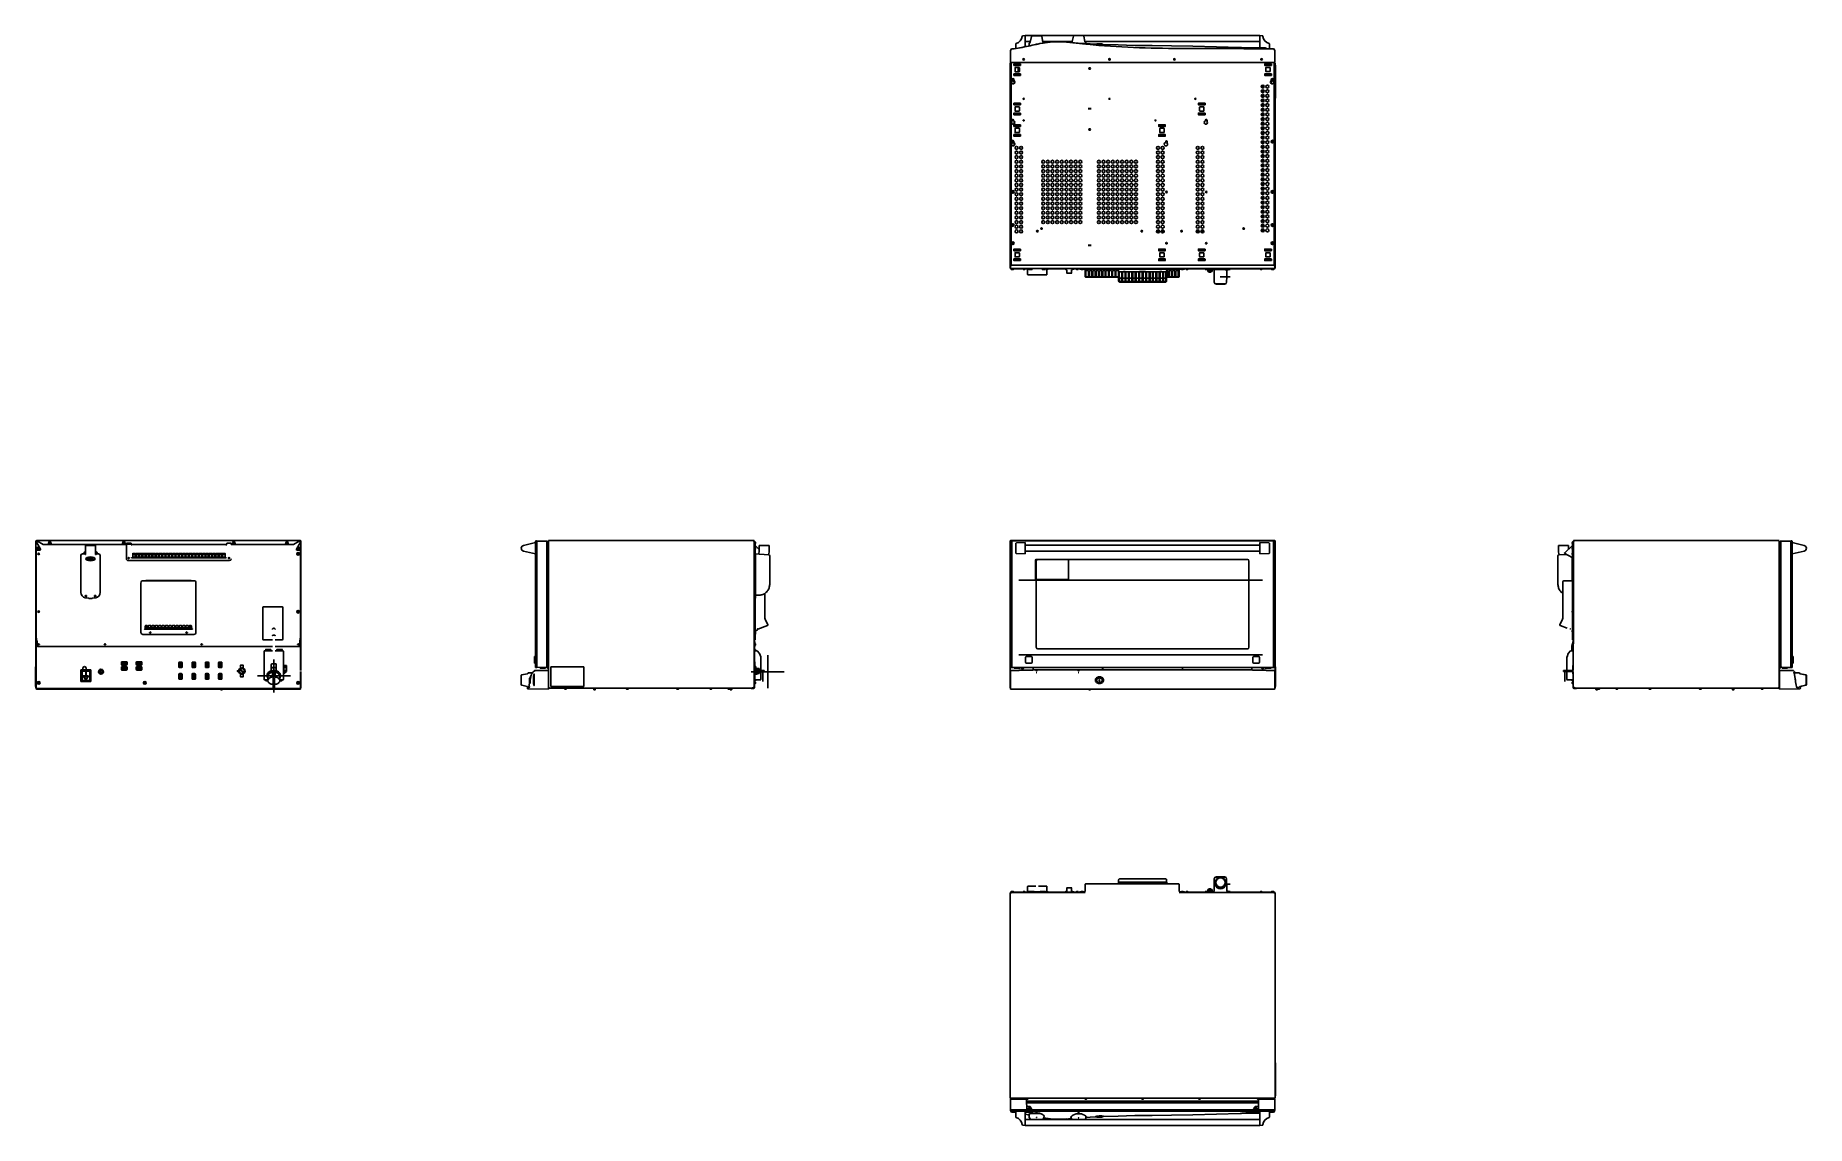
# Model space of a CAD drawing. Header units: millimetres. Extents: x -334 to 5010, y 1650 to 4941.
import ezdxf

# ---------------------------------------------------------------- set-up
doc = ezdxf.new("R2010")
doc.units = ezdxf.units.MM
doc.header["$LTSCALE"] = 438.9
doc.layers.get('0').update_dxf_attribs({"linetype": 'CONTINUOUS'})
for name, color, linetype in [('ASSI', 7, 'CONTINUOUS'), ('CURVE', 7, 'CONTINUOUS'), ('GEOM', 7, 'CONTINUOUS')]:
    doc.layers.add(name, color=color, linetype=linetype)

msp = doc.modelspace()

# ---------------------------------------------------------------- linework, layer by layer
at = {"linetype": 'Continuous'}
for p, q in [((2652.8, 4940.5), (2646, 4940.3)), ((2652.8, 4906.9), (2652.8, 4940.5)), ((2735.3, 4921.7), (2735, 4921.7)), ((2767.3, 4921.8), (2766.3, 4921.9)), ((2796.7, 4919.3), (2796.7, 4919.3)), ((3360.8, 4940.5), (3360.8, 4903.7)), ((3360.8, 4940.5), (3367.6, 4940.3)), ((2623.8, 4901.6), (2623.8, 4914.9)), ((2662.4, 4909), (2661.5, 4908.7)), ((2684, 4913.7), (2683.7, 4913.6)), ((2690.3, 4915), (2689.9, 4914.9)), ((2697.7, 4916.5), (2696.9, 4916.3)), ((2838, 4914.4), (2835.5, 4914.6)), ((2835.7, 4916.3), (2835.7, 4916.3)), ((2839.7, 4914.2), (2838, 4914.4)), ((2870, 4915.7), (2883.3, 4915.7)), ((2885.6, 4914.3), (2885.5, 4914.3)), ((3308.6, 4903.7), (3374.8, 4903.7)), ((3378, 4902.4), (3329.9, 4902.4)), ((3375.1, 4901.9), (3347.9, 4901.9)), ((3378.8, 4901.9), (3348.5, 4901.9)), ((3360.8, 4901.9), (3360.8, 4901.8)), ((3375.1, 4901.9), (3375.1, 4901.7)), ((3378.1, 4901.9), (3375.1, 4901.9)), ((3378.1, 4902.4), (3378, 4902.4)), ((3378.1, 4902.4), (3378.1, 4902.4)), ((3378.1, 4902.4), (3378.1, 4902.4)), ((3378.1, 4901.9), (3378.1, 4901.6)), ((3378.8, 4901.9), (3378.1, 4901.9)), ((3378.8, 4901.9), (3378.8, 4901.9)), ((3378.8, 4901.9), (3378.8, 4901.9)), ((3389.8, 4914.9), (3389.8, 4901.2)), ((3405.8, 4893.5), (3405.4, 4893.5)), ((3405.8, 4893.5), (3405.5, 4878.7)), ((3405.8, 4893.5), (3405.8, 4894.6)), ((2618.3, 4851.4), (2630, 4851.4)), ((2618.3, 4822.8), (2619.3, 4822.8)), ((2619.3, 4825.2), (2619.3, 4822.8)), ((2619.4, 4824.3), (2619.3, 4824.3)), ((2619.4, 4825.2), (2619.4, 4824.2)), ((2619.4, 4824.5), (2626.2, 4824.5)), ((2619.4, 4823.7), (2619.4, 4823.2)), ((2619.4, 4823.5), (2619.6, 4823.5)), ((2622.8, 4850.2), (2622.8, 4850.9)), ((2625.4, 4855.2), (2625.7, 4854.9)), ((2625.7, 4854.9), (2625.4, 4854.6)), ((2625.4, 4854.5), (2625.4, 4854.6)), ((2625.4, 4854.6), (2630.3, 4854.6)), ((2625.4, 4854.5), (2625.7, 4854.2)), ((2625.4, 4854.5), (2630.3, 4854.5)), ((2625.7, 4854.2), (2625.4, 4853.9)), ((2625.4, 4853.8), (2625.4, 4853.9)), ((2625.4, 4853.9), (2630.3, 4853.9)), ((2625.4, 4853.8), (2625.7, 4853.5)), ((2625.4, 4853.8), (2630.3, 4853.8)), ((2625.7, 4853.5), (2625.4, 4853.2)), ((2625.4, 4853.1), (2625.4, 4853.2)), ((2625.4, 4853.2), (2630.3, 4853.2)), ((2625.4, 4853.1), (2625.7, 4852.8)), ((2625.4, 4853.1), (2630.3, 4853.1)), ((2625.7, 4852.8), (2625.4, 4852.5)), ((2625.4, 4852.4), (2625.4, 4852.5)), ((2625.4, 4852.5), (2630.3, 4852.5)), ((2625.4, 4852.4), (2625.7, 4852.1)), ((2625.4, 4852.4), (2630.3, 4852.4)), ((2625.7, 4852.1), (2625.4, 4851.8)), ((2625.4, 4851.7), (2625.4, 4851.8)), ((2625.4, 4851.8), (2630.3, 4851.8)), ((2625.4, 4851.7), (2625.7, 4851.4)), ((2625.4, 4851.7), (2630.3, 4851.7)), ((2625.7, 4851.4), (2625.4, 4851.1)), ((2625.4, 4851), (2625.4, 4851.1)), ((2625.4, 4851.1), (2630.3, 4851.1)), ((2625.4, 4851), (2625.7, 4850.7)), ((2625.4, 4851), (2630.3, 4851)), ((2625.7, 4850.7), (2625.4, 4850.4)), ((2625.4, 4850.3), (2625.4, 4850.4)), ((2625.4, 4850.4), (2630.3, 4850.4)), ((2625.7, 4854.9), (2630, 4854.9)), ((2625.7, 4854.2), (2630, 4854.2)), ((2625.7, 4853.5), (2630, 4853.5)), ((2625.7, 4852.8), (2630, 4852.8)), ((2625.7, 4852.1), (2630, 4852.1)), ((2625.7, 4850.7), (2630, 4850.7)), ((2626, 4823.5), (2626.2, 4823.5)), ((2626.2, 4825.2), (2626.2, 4824.2)), ((2626.3, 4824.3), (2626.2, 4824.3)), ((2626.2, 4823.7), (2626.2, 4823.2)), ((2626.3, 4825.2), (2626.3, 4822.8)), ((2626.3, 4822.8), (2630.3, 4822.8)), ((2630.3, 4855.2), (2630, 4854.9)), ((2630, 4854.9), (2630.3, 4854.6)), ((2630.3, 4854.5), (2630, 4854.2)), ((2630, 4854.2), (2630.3, 4853.9)), ((2630.3, 4853.8), (2630, 4853.5)), ((2630, 4853.5), (2630.3, 4853.2)), ((2630.3, 4853.1), (2630, 4852.8)), ((2630, 4852.8), (2630.3, 4852.5)), ((2630.3, 4852.4), (2630, 4852.1)), ((2630, 4852.1), (2630.3, 4851.8)), ((2630.3, 4851.7), (2630, 4851.4)), ((2630, 4851.4), (2630.3, 4851.1)), ((2630.3, 4851), (2630, 4850.7)), ((2630, 4850.7), (2630.3, 4850.4)), ((2630.3, 4854.5), (2630.3, 4854.6)), ((2630.3, 4853.8), (2630.3, 4853.9)), ((2630.3, 4853.1), (2630.3, 4853.2)), ((2630.3, 4852.4), (2630.3, 4852.5)), ((2630.3, 4851.7), (2630.3, 4851.8)), ((2630.3, 4851), (2630.3, 4851.1)), ((2630.3, 4850.3), (2630.3, 4850.4)), ((2630.3, 4825.2), (2630.3, 4822.8)), ((2638.3, 4853.9), (2636.6, 4853.9)), ((3377, 4853.9), (3375.3, 4853.9)), ((3383.4, 4855.2), (3383.7, 4854.9)), ((3383.7, 4854.9), (3383.4, 4854.6)), ((3383.4, 4854.6), (3388.3, 4854.6)), ((3383.4, 4854.5), (3383.4, 4854.6)), ((3383.4, 4854.5), (3388.3, 4854.5)), ((3383.4, 4854.5), (3383.7, 4854.2)), ((3383.7, 4854.2), (3383.4, 4853.9)), ((3383.4, 4853.9), (3388.3, 4853.9)), ((3383.4, 4853.8), (3383.4, 4853.9)), ((3383.4, 4853.8), (3388.3, 4853.8)), ((3383.4, 4853.8), (3383.7, 4853.5)), ((3383.7, 4853.5), (3383.4, 4853.2)), ((3383.4, 4853.2), (3388.3, 4853.2)), ((3383.4, 4853.1), (3383.4, 4853.2)), ((3383.4, 4853.1), (3388.3, 4853.1)), ((3383.4, 4853.1), (3383.7, 4852.8)), ((3383.7, 4852.8), (3383.4, 4852.5)), ((3383.4, 4852.5), (3388.3, 4852.5)), ((3383.4, 4852.4), (3383.4, 4852.5)), ((3383.4, 4852.4), (3388.3, 4852.4)), ((3383.4, 4852.4), (3383.7, 4852.1)), ((3383.7, 4852.1), (3383.4, 4851.8)), ((3383.4, 4851.8), (3388.3, 4851.8)), ((3383.4, 4851.7), (3383.4, 4851.8)), ((3383.4, 4851.7), (3388.3, 4851.7)), ((3383.4, 4851.7), (3383.7, 4851.4)), ((3383.7, 4851.4), (3383.4, 4851.1)), ((3383.4, 4851.1), (3388.3, 4851.1)), ((3383.4, 4851), (3383.4, 4851.1)), ((3383.4, 4851), (3388.3, 4851)), ((3383.4, 4851), (3383.7, 4850.7)), ((3383.7, 4850.7), (3383.4, 4850.4)), ((3383.4, 4850.4), (3388.3, 4850.4)), ((3383.4, 4850.3), (3383.4, 4850.4)), ((3383.7, 4854.9), (3388, 4854.9)), ((3383.7, 4854.2), (3388, 4854.2)), ((3383.7, 4853.5), (3388, 4853.5)), ((3383.7, 4852.8), (3388, 4852.8)), ((3383.7, 4852.1), (3388, 4852.1)), ((3383.7, 4851.4), (3388, 4851.4)), ((3383.7, 4850.7), (3388, 4850.7)), ((3388.3, 4855.2), (3388, 4854.9)), ((3388, 4854.9), (3388.3, 4854.6)), ((3388.3, 4854.5), (3388, 4854.2)), ((3388, 4854.2), (3388.3, 4853.9)), ((3388.3, 4853.8), (3388, 4853.5)), ((3388, 4853.5), (3388.3, 4853.2)), ((3388.3, 4853.1), (3388, 4852.8)), ((3388, 4852.8), (3388.3, 4852.5)), ((3388.3, 4852.4), (3388, 4852.1)), ((3388, 4852.1), (3388.3, 4851.8)), ((3388.3, 4851.7), (3388, 4851.4)), ((3388, 4851.4), (3388.3, 4851.1)), ((3388.3, 4851), (3388, 4850.7)), ((3388, 4850.7), (3388.3, 4850.4)), ((3388.3, 4854.5), (3388.3, 4854.6)), ((3388.3, 4853.8), (3388.3, 4853.9)), ((3388.3, 4853.1), (3388.3, 4853.2)), ((3388.3, 4852.4), (3388.3, 4852.5)), ((3388.3, 4851.7), (3388.3, 4851.8)), ((3388.3, 4851), (3388.3, 4851.1)), ((3388.3, 4850.3), (3388.3, 4850.4)), ((2612.5, 4806.5), (2612.5, 4807.5)), ((2612.5, 4807.5), (2613.8, 4807.5)), ((2613.8, 4806.5), (2612.5, 4806.5)), ((2613.8, 4807.5), (2614.3, 4808)), ((2614.3, 4806), (2613.8, 4806.5)), ((2614.3, 4808), (2614.3, 4809.3)), ((2614.3, 4809.3), (2615.3, 4809.3)), ((2614.3, 4804.7), (2614.3, 4806)), ((2615.3, 4804.7), (2614.3, 4804.7)), ((2615.3, 4809.3), (2615.3, 4808)), ((2615.3, 4808), (2615.8, 4807.5)), ((2615.8, 4806.5), (2615.3, 4806)), ((2615.3, 4806), (2615.3, 4804.7)), ((2615.8, 4807.5), (2617.1, 4807.5)), ((2617.1, 4806.5), (2615.8, 4806.5)), ((2617.1, 4807.5), (2617.1, 4806.5)), ((3396.5, 4807.5), (3397.8, 4807.5)), ((3396.5, 4806.5), (3396.5, 4807.5)), ((3397.8, 4806.5), (3396.5, 4806.5)), ((3397.8, 4807.5), (3398.3, 4808)), ((3398.3, 4806), (3397.8, 4806.5)), ((3398.3, 4809.3), (3399.3, 4809.3)), ((3398.3, 4808), (3398.3, 4809.3)), ((3398.3, 4804.7), (3398.3, 4806)), ((3399.3, 4804.7), (3398.3, 4804.7)), ((3399.3, 4809.3), (3399.3, 4808)), ((3399.3, 4808), (3399.8, 4807.5)), ((3399.8, 4806.5), (3399.3, 4806)), ((3399.3, 4806), (3399.3, 4804.7)), ((3399.8, 4807.5), (3401.1, 4807.5)), ((3401.1, 4806.5), (3399.8, 4806.5)), ((3401.1, 4807.5), (3401.1, 4806.5)), ((2612.5, 4619.9), (2612.5, 4620.9)), ((2612.5, 4620.9), (2613.8, 4620.9)), ((2613.8, 4619.9), (2612.5, 4619.9)), ((2613.8, 4620.9), (2614.3, 4621.4)), ((2614.3, 4619.4), (2613.8, 4619.9)), ((2614.3, 4621.4), (2614.3, 4622.7)), ((2614.3, 4622.7), (2615.3, 4622.7)), ((2614.3, 4618.1), (2614.3, 4619.4)), ((2615.3, 4618.1), (2614.3, 4618.1)), ((2615.3, 4622.7), (2615.3, 4621.4)), ((2615.3, 4621.4), (2615.8, 4620.9)), ((2615.8, 4619.9), (2615.3, 4619.4)), ((2615.3, 4619.4), (2615.3, 4618.1)), ((2615.8, 4620.9), (2617.1, 4620.9)), ((2617.1, 4619.9), (2615.8, 4619.9)), ((2617.1, 4620.9), (2617.1, 4619.9)), ((3396.5, 4620.9), (3397.8, 4620.9)), ((3396.5, 4619.9), (3396.5, 4620.9)), ((3397.8, 4619.9), (3396.5, 4619.9)), ((3397.8, 4620.9), (3398.3, 4621.4)), ((3398.3, 4619.4), (3397.8, 4619.9)), ((3398.3, 4622.7), (3399.3, 4622.7)), ((3398.3, 4621.4), (3398.3, 4622.7)), ((3398.3, 4618.1), (3398.3, 4619.4)), ((3399.3, 4618.1), (3398.3, 4618.1)), ((3399.3, 4622.7), (3399.3, 4621.4)), ((3399.3, 4621.4), (3399.8, 4620.9)), ((3399.8, 4619.9), (3399.3, 4619.4)), ((3399.3, 4619.4), (3399.3, 4618.1)), ((3399.8, 4620.9), (3401.1, 4620.9)), ((3401.1, 4619.9), (3399.8, 4619.9)), ((3401.1, 4620.9), (3401.1, 4619.9)), ((2612.5, 4468.1), (2612.5, 4469.1)), ((2612.5, 4469.1), (2613.8, 4469.1)), ((2613.8, 4468.1), (2612.5, 4468.1)), ((2613.8, 4469.1), (2614.3, 4469.6)), ((2614.3, 4467.6), (2613.8, 4468.1)), ((2614.3, 4469.6), (2614.3, 4470.9)), ((2614.3, 4470.9), (2615.3, 4470.9)), ((2614.3, 4466.3), (2614.3, 4467.6)), ((2615.3, 4466.3), (2614.3, 4466.3)), ((2615.3, 4470.9), (2615.3, 4469.6)), ((2615.3, 4469.6), (2615.8, 4469.1)), ((2615.8, 4468.1), (2615.3, 4467.6)), ((2615.3, 4467.6), (2615.3, 4466.3)), ((2615.8, 4469.1), (2617.1, 4469.1)), ((2617.1, 4468.1), (2615.8, 4468.1)), ((2617.1, 4469.1), (2617.1, 4468.1)), ((3396.5, 4469.1), (3397.8, 4469.1)), ((3396.5, 4468.1), (3396.5, 4469.1)), ((3397.8, 4468.1), (3396.5, 4468.1)), ((3397.8, 4469.1), (3398.3, 4469.6)), ((3398.3, 4467.6), (3397.8, 4468.1)), ((3398.3, 4470.9), (3399.3, 4470.9)), ((3398.3, 4469.6), (3398.3, 4470.9)), ((3398.3, 4466.3), (3398.3, 4467.6)), ((3399.3, 4466.3), (3398.3, 4466.3)), ((3399.3, 4470.9), (3399.3, 4469.6)), ((3399.3, 4469.6), (3399.8, 4469.1)), ((3399.8, 4468.1), (3399.3, 4467.6)), ((3399.3, 4467.6), (3399.3, 4466.3)), ((3399.8, 4469.1), (3401.1, 4469.1)), ((3401.1, 4468.1), (3399.8, 4468.1)), ((3401.1, 4469.1), (3401.1, 4468.1)), ((2612.5, 4368.2), (2612.5, 4369.2)), ((2612.5, 4369.2), (2613.8, 4369.2)), ((2613.8, 4368.2), (2612.5, 4368.2)), ((2613.8, 4369.2), (2614.3, 4369.7)), ((2614.3, 4367.7), (2613.8, 4368.2)), ((2614.3, 4369.7), (2614.3, 4371)), ((2614.3, 4371), (2615.3, 4371)), ((2614.3, 4366.4), (2614.3, 4367.7)), ((2615.3, 4366.4), (2614.3, 4366.4)), ((2615.3, 4371), (2615.3, 4369.7)), ((2615.3, 4369.7), (2615.8, 4369.2)), ((2615.8, 4368.2), (2615.3, 4367.7)), ((2615.3, 4367.7), (2615.3, 4366.4)), ((2615.8, 4369.2), (2617.1, 4369.2)), ((2617.1, 4368.2), (2615.8, 4368.2)), ((2617.1, 4369.2), (2617.1, 4368.2)), ((3396.5, 4369.2), (3397.8, 4369.2)), ((3396.5, 4368.2), (3396.5, 4369.2)), ((3397.8, 4368.2), (3396.5, 4368.2)), ((3397.8, 4369.2), (3398.3, 4369.7)), ((3398.3, 4367.7), (3397.8, 4368.2)), ((3398.3, 4371), (3399.3, 4371)), ((3398.3, 4369.7), (3398.3, 4371)), ((3398.3, 4366.4), (3398.3, 4367.7)), ((3399.3, 4366.4), (3398.3, 4366.4)), ((3399.3, 4371), (3399.3, 4369.7)), ((3399.3, 4369.7), (3399.8, 4369.2)), ((3399.8, 4368.2), (3399.3, 4367.7)), ((3399.3, 4367.7), (3399.3, 4366.4)), ((3399.8, 4369.2), (3401.1, 4369.2)), ((3401.1, 4368.2), (3399.8, 4368.2)), ((3401.1, 4369.2), (3401.1, 4368.2)), ((2612.5, 4313.2), (2612.5, 4314.2)), ((2612.5, 4314.2), (2613.8, 4314.2)), ((2613.8, 4313.2), (2612.5, 4313.2)), ((2613.8, 4314.2), (2614.3, 4314.7)), ((2614.3, 4312.7), (2613.8, 4313.2)), ((2614.3, 4314.7), (2614.3, 4316)), ((2614.3, 4316), (2615.3, 4316)), ((2614.3, 4311.4), (2614.3, 4312.7)), ((2615.3, 4311.4), (2614.3, 4311.4)), ((2615.3, 4316), (2615.3, 4314.7)), ((2615.3, 4314.7), (2615.8, 4314.2)), ((2615.8, 4313.2), (2615.3, 4312.7)), ((2615.3, 4312.7), (2615.3, 4311.4)), ((2615.8, 4314.2), (2617.1, 4314.2)), ((2617.1, 4313.2), (2615.8, 4313.2)), ((2617.1, 4314.2), (2617.1, 4313.2)), ((3194.1, 4291.2), (3194.1, 4291.8)), ((3396.5, 4314.2), (3397.8, 4314.2)), ((3396.5, 4313.2), (3396.5, 4314.2)), ((3397.8, 4313.2), (3396.5, 4313.2)), ((3397.8, 4314.2), (3398.3, 4314.7)), ((3398.3, 4312.7), (3397.8, 4313.2)), ((3398.3, 4316), (3399.3, 4316)), ((3398.3, 4314.7), (3398.3, 4316)), ((3398.3, 4311.4), (3398.3, 4312.7)), ((3399.3, 4311.4), (3398.3, 4311.4)), ((3399.3, 4316), (3399.3, 4314.7)), ((3399.3, 4314.7), (3399.8, 4314.2)), ((3399.8, 4313.2), (3399.3, 4312.7)), ((3399.3, 4312.7), (3399.3, 4311.4)), ((3399.8, 4314.2), (3401.1, 4314.2)), ((3401.1, 4313.2), (3399.8, 4313.2)), ((3401.1, 4314.2), (3401.1, 4313.2)), ((2610.5, 4234.5), (2610.5, 4234.6)), ((2612.3, 4234), (2612.3, 4234.6)), ((2613, 4234.5), (2613, 4234.6)), ((2613.3, 4234.4), (2613.3, 4234)), ((2614, 4234.1), (2614.1, 4234.1)), ((2614.8, 4234), (2614.8, 4234.6)), ((2615.8, 4234.6), (2615.8, 4234)), ((2617.6, 4234.6), (2617.6, 4234.5)), ((2646.8, 4234.5), (2646.8, 4234.6)), ((2648.6, 4234), (2648.6, 4234.6)), ((2649.6, 4234.6), (2649.6, 4234)), ((2650.3, 4237), (2650.3, 4236)), ((2659.8, 4236), (2650.3, 4236)), ((2651.4, 4234.6), (2651.4, 4234.5)), ((2659.8, 4219.1), (2659.8, 4236.6)), ((2664.3, 4234.6), (2664.3, 4236.6)), ((2672.8, 4234.1), (2664.8, 4234.1)), ((2673.3, 4234.6), (2673.3, 4236.6)), ((2704.3, 4234.6), (2704.3, 4236.6)), ((2712.8, 4234.1), (2704.8, 4234.1)), ((2713.3, 4234.6), (2713.3, 4236.6)), ((2717.8, 4219.1), (2717.8, 4236.6)), ((2775.6, 4236.8), (2775.6, 4233.7)), ((2777.9, 4233.3), (2775.7, 4233.5)), ((2778.1, 4233.1), (2778.1, 4223.2)), ((2792.4, 4223), (2778.3, 4223)), ((2792.6, 4233.1), (2792.6, 4223.2)), ((2794.9, 4233.5), (2792.7, 4233.3)), ((2795.1, 4236.8), (2795.1, 4233.7)), ((2795.8, 4237), (2795.8, 4235.7)), ((2798.7, 4235.5), (2796, 4235.5)), ((2798.9, 4237), (2798.9, 4235.7)), ((2807.3, 4234.5), (2807.3, 4234.6)), ((2809.1, 4234), (2809.1, 4234.6)), ((2810.1, 4234.6), (2810.1, 4234)), ((2811.9, 4234.6), (2811.9, 4234.5)), ((2822, 4234.5), (2822, 4234.6)), ((2823.8, 4234), (2823.8, 4234.6)), ((2824.8, 4234.6), (2824.8, 4234)), ((2826.6, 4234.6), (2826.6, 4234.5)), ((2845.3, 4236.4), (2845.3, 4237)), ((2845.5, 4236.1), (2850.3, 4236)), ((2850.3, 4236.3), (2850.3, 4236.8)), ((2850.3, 4236), (2850.3, 4236.3)), ((2850.3, 4236), (2855.1, 4236.1)), ((2855.3, 4236.4), (2855.3, 4237)), ((2885.3, 4236.4), (2885.3, 4237)), ((2885.5, 4236.1), (2890.3, 4236)), ((2890.3, 4236.3), (2890.3, 4236.8)), ((2890.3, 4236), (2890.3, 4236.3)), ((2890.3, 4236), (2895.1, 4236.1)), ((2895.3, 4236.4), (2895.3, 4237)), ((2904.5, 4234.5), (2904.5, 4234.6)), ((2906.3, 4234), (2906.3, 4234.6)), ((2907.3, 4234.6), (2907.3, 4234)), ((2909.1, 4234.6), (2909.1, 4234.5)), ((2925.3, 4236.4), (2925.3, 4237)), ((2925.5, 4236.1), (2930.3, 4236)), ((2930.3, 4236.3), (2930.3, 4236.8)), ((2930.3, 4236), (2930.3, 4236.3)), ((2930.3, 4236), (2935.1, 4236.1)), ((2935.3, 4236.4), (2935.3, 4237)), ((2949.5, 4234.5), (2949.5, 4234.6)), ((2951.3, 4234), (2951.3, 4234.6)), ((2952.3, 4234.6), (2952.3, 4234)), ((2954.1, 4234.6), (2954.1, 4234.5)), ((2965.3, 4236.4), (2965.3, 4237)), ((2965.5, 4236.1), (2970.3, 4236)), ((2970.3, 4236.3), (2970.3, 4236.8)), ((2970.3, 4236), (2970.3, 4236.3)), ((2970.3, 4236), (2975.1, 4236.1)), ((2975.3, 4236.4), (2975.3, 4237)), ((3059.5, 4234.5), (3059.5, 4234.6)), ((3061.3, 4234), (3061.3, 4234.6)), ((3062.3, 4234.6), (3062.3, 4234)), ((3064.1, 4234.6), (3064.1, 4234.5)), ((3076, 4234.5), (3076, 4234.6)), ((3077.8, 4234), (3077.8, 4234.6)), ((3078.8, 4234.6), (3078.8, 4234)), ((3080.6, 4234.6), (3080.6, 4234.5)), ((3086.8, 4236.3), (3086.8, 4236.8)), ((3103.6, 4236), (3087.1, 4236)), ((3103.8, 4236.8), (3103.8, 4236.3)), ((3124, 4234.5), (3124, 4234.6)), ((3125.8, 4234), (3125.8, 4234.6)), ((3126.8, 4234.6), (3126.8, 4234)), ((3128.6, 4234.6), (3128.6, 4234.5)), ((3131.6, 4236.3), (3131.6, 4236.8)), ((3148.4, 4236), (3131.9, 4236)), ((3138.8, 4234.5), (3138.8, 4234.6)), ((3140.6, 4234), (3140.6, 4234.6)), ((3141.6, 4234.6), (3141.6, 4234)), ((3143.4, 4234.6), (3143.4, 4234.5)), ((3148.6, 4236.8), (3148.6, 4236.3)), ((3194.1, 4261.2), (3194.1, 4266.2)), ((3196, 4234.5), (3196, 4234.6)), ((3197.8, 4234), (3197.8, 4234.6)), ((3198.8, 4234.6), (3198.8, 4234)), ((3200.6, 4234.6), (3200.6, 4234.5)), ((3203.6, 4228.2), (3203.6, 4236.2)), ((3203.6, 4228.2), (3216.6, 4228.2)), ((3206.1, 4228.2), (3206.1, 4227.8)), ((3214.1, 4227.8), (3206.1, 4227.8)), ((3206.1, 4227.8), (3207.1, 4226.8)), ((3206.6, 4232.2), (3207.1, 4232.2)), ((3213.1, 4226.8), (3207.1, 4226.8)), ((3210.1, 4229.2), (3210.1, 4235.2)), ((3213.1, 4232.2), (3213.6, 4232.2)), ((3214.1, 4227.8), (3213.1, 4226.8)), ((3214.1, 4228.2), (3214.1, 4227.8)), ((3216.6, 4228.2), (3216.6, 4236.2)), ((3255.4, 4237), (3255.4, 4233)), ((3265.2, 4233), (3255.4, 4233)), ((3260.3, 4237), (3260.3, 4233)), ((3265.2, 4237), (3265.2, 4233)), ((3362.3, 4234.5), (3362.3, 4234.6)), ((3364.1, 4234), (3364.1, 4234.6)), ((3365.1, 4234.6), (3365.1, 4234)), ((3366.9, 4234.6), (3366.9, 4234.5)), ((3396, 4234.5), (3396, 4234.6)), ((3397.8, 4234), (3397.8, 4234.6)), ((3398.8, 4234.6), (3398.8, 4234)), ((3399.6, 4234.1), (3399.6, 4234.1)), ((3400.3, 4234), (3400.3, 4234.4)), ((3400.6, 4234.6), (3400.6, 4234.5)), ((3401.3, 4234.6), (3401.3, 4234)), ((3403.1, 4234.6), (3403.1, 4234.5)), ((2716.8, 4218.1), (2660.8, 4218.1)), ((3255.8, 4190.5), (3227.8, 4190.5)), ((-329.1, 3391.4), (-329.1, 3392.4)), ((-329.1, 3392.4), (-327.8, 3392.4)), ((-327.8, 3391.4), (-329.1, 3391.4)), ((-327.8, 3392.4), (-327.3, 3392.9)), ((-327.3, 3390.9), (-327.8, 3391.4)), ((-327.3, 3392.9), (-327.3, 3394.2)), ((-327.3, 3394.2), (-326.3, 3394.2)), ((-327.3, 3389.6), (-327.3, 3390.9)), ((-326.3, 3389.6), (-327.3, 3389.6)), ((-326.3, 3394.2), (-326.3, 3392.9)), ((-326.3, 3392.9), (-325.8, 3392.4)), ((-325.8, 3391.4), (-326.3, 3390.9)), ((-326.3, 3390.9), (-326.3, 3389.6)), ((-325.8, 3392.4), (-324.5, 3392.4)), ((-324.5, 3391.4), (-325.8, 3391.4)), ((-324.5, 3392.4), (-324.5, 3391.4)), ((-292.9, 3408.4), (-292.9, 3409.4)), ((-292.9, 3409.4), (-291.6, 3409.4)), ((-291.6, 3408.4), (-292.9, 3408.4)), ((-291.6, 3409.4), (-291.1, 3409.9)), ((-291.1, 3407.9), (-291.6, 3408.4)), ((-291.1, 3409.9), (-291.1, 3411.2)), ((-291.1, 3411.2), (-290.1, 3411.2)), ((-291.1, 3406.6), (-291.1, 3407.9)), ((-290.1, 3406.6), (-291.1, 3406.6)), ((-290.1, 3411.2), (-290.1, 3409.9)), ((-290.1, 3409.9), (-289.6, 3409.4)), ((-289.6, 3408.4), (-290.1, 3407.9)), ((-290.1, 3407.9), (-290.1, 3406.6)), ((-289.6, 3409.4), (-288.3, 3409.4)), ((-288.3, 3408.4), (-289.6, 3408.4)), ((-288.3, 3409.4), (-288.3, 3408.4)), ((-188, 3375.9), (-192.1, 3375.9)), ((-187.5, 3375.9), (-187.5, 3375.9)), ((-182.8, 3373.6), (-182.8, 3401.4)), ((-152.8, 3373.6), (-152.8, 3401.4)), ((-148.1, 3375.9), (-148.1, 3375.9)), ((-143.5, 3375.9), (-147.6, 3375.9)), ((-69.4, 3408.4), (-69.4, 3409.4)), ((-69.4, 3409.4), (-68.1, 3409.4)), ((-68.1, 3408.4), (-69.4, 3408.4)), ((-68.1, 3409.4), (-67.6, 3409.9)), ((-67.6, 3407.9), (-68.1, 3408.4)), ((-67.6, 3409.9), (-67.6, 3411.2)), ((-67.6, 3411.2), (-66.6, 3411.2)), ((-67.6, 3406.6), (-67.6, 3407.9)), ((-66.6, 3406.6), (-67.6, 3406.6)), ((-66.6, 3411.2), (-66.6, 3409.9)), ((-66.6, 3409.9), (-66.1, 3409.4)), ((-66.1, 3408.4), (-66.6, 3407.9)), ((-66.6, 3407.9), (-66.6, 3406.6)), ((-66.1, 3409.4), (-64.8, 3409.4)), ((-64.8, 3408.4), (-66.1, 3408.4)), ((-64.8, 3409.4), (-64.8, 3408.4)), ((262.1, 3409.4), (263.4, 3409.4)), ((262.1, 3408.4), (262.1, 3409.4)), ((263.4, 3408.4), (262.1, 3408.4)), ((263.4, 3409.4), (263.9, 3409.9)), ((263.9, 3407.9), (263.4, 3408.4)), ((263.9, 3411.2), (264.9, 3411.2)), ((263.9, 3409.9), (263.9, 3411.2)), ((263.9, 3406.6), (263.9, 3407.9)), ((264.9, 3406.6), (263.9, 3406.6)), ((264.9, 3411.2), (264.9, 3409.9)), ((264.9, 3409.9), (265.4, 3409.4)), ((265.4, 3408.4), (264.9, 3407.9)), ((264.9, 3407.9), (264.9, 3406.6)), ((265.4, 3409.4), (266.7, 3409.4)), ((266.7, 3408.4), (265.4, 3408.4)), ((266.7, 3409.4), (266.7, 3408.4)), ((422.6, 3409.4), (423.9, 3409.4)), ((422.6, 3408.4), (422.6, 3409.4)), ((423.9, 3408.4), (422.6, 3408.4)), ((423.9, 3409.4), (424.4, 3409.9)), ((424.4, 3407.9), (423.9, 3408.4)), ((424.4, 3411.2), (425.4, 3411.2)), ((424.4, 3409.9), (424.4, 3411.2)), ((424.4, 3406.6), (424.4, 3407.9)), ((425.4, 3406.6), (424.4, 3406.6)), ((425.4, 3411.2), (425.4, 3409.9)), ((425.4, 3409.9), (425.9, 3409.4)), ((425.9, 3408.4), (425.4, 3407.9)), ((425.4, 3407.9), (425.4, 3406.6)), ((425.9, 3409.4), (427.2, 3409.4)), ((427.2, 3408.4), (425.9, 3408.4)), ((427.2, 3409.4), (427.2, 3408.4)), ((456.4, 3376.4), (457.7, 3376.4)), ((456.4, 3375.4), (456.4, 3376.4)), ((457.7, 3375.4), (456.4, 3375.4)), ((457.7, 3376.4), (458.2, 3376.9)), ((458.2, 3374.9), (457.7, 3375.4)), ((458.2, 3378.2), (459.2, 3378.2)), ((458.2, 3376.9), (458.2, 3378.2)), ((458.2, 3373.6), (458.2, 3374.9)), ((459.2, 3373.6), (458.2, 3373.6)), ((458.9, 3392.4), (460.2, 3392.4)), ((458.9, 3391.4), (458.9, 3392.4)), ((460.2, 3391.4), (458.9, 3391.4)), ((459.2, 3378.2), (459.2, 3376.9)), ((459.2, 3376.9), (459.7, 3376.4)), ((459.7, 3375.4), (459.2, 3374.9)), ((459.2, 3374.9), (459.2, 3373.6)), ((459.7, 3376.4), (461, 3376.4)), ((461, 3375.4), (459.7, 3375.4)), ((460.2, 3392.4), (460.7, 3392.9)), ((460.7, 3390.9), (460.2, 3391.4)), ((460.7, 3394.2), (461.7, 3394.2)), ((460.7, 3392.9), (460.7, 3394.2)), ((460.7, 3389.6), (460.7, 3390.9)), ((461.7, 3389.6), (460.7, 3389.6)), ((461, 3376.4), (461, 3375.4)), ((461.7, 3394.2), (461.7, 3392.9)), ((461.7, 3392.9), (462.2, 3392.4)), ((462.2, 3391.4), (461.7, 3390.9)), ((461.7, 3390.9), (461.7, 3389.6)), ((462.2, 3392.4), (463.5, 3392.4)), ((463.5, 3391.4), (462.2, 3391.4)), ((463.5, 3392.4), (463.5, 3391.4)), ((1174.4, 3409.8), (1139, 3401.7)), ((1139, 3384.2), (1174.4, 3376.1)), ((1175, 3033.9), (1175, 3413.9)), ((1176, 3414.9), (1178, 3414.9)), ((1176, 3413.9), (1176, 3035)), ((1179, 3414.4), (1176.5, 3414.4)), ((1210.6, 3413.9), (1179, 3414.4)), ((1179, 3034.9), (1179, 3412.9)), ((1210.6, 3411.6), (1208.8, 3411.6)), ((1209, 3068.4), (1209, 3410.8)), ((1209.2, 3388.9), (1209, 3388.9)), ((1209.4, 3397), (1210.5, 3397)), ((1212.4, 3388.9), (1210.7, 3388.9)), ((1211.1, 3413.4), (1211.1, 3412.1)), ((1211.3, 3392.4), (1211.8, 3392.4)), ((1211.8, 3391.4), (1211.3, 3391.4)), ((1211.3, 3385.6), (1211.8, 3385.6)), ((1211.8, 3384.6), (1211.3, 3384.6)), ((1211.8, 3392.2), (1211.5, 3392.2)), ((1211.6, 3395.6), (1211.6, 3395.6)), ((1211.7, 3395.2), (1211.7, 3395.2)), ((1211.8, 3397.2), (1211.8, 3397.2)), ((1211.8, 3396.1), (1211.8, 3396.1)), ((1211.8, 3394.2), (1211.8, 3394.2)), ((1211.8, 3389.6), (1211.8, 3389.6)), ((1211.8, 3387.4), (1211.8, 3387.4)), ((1211.8, 3382.8), (1211.8, 3382.8)), ((1837.9, 3411.2), (1838, 3411.2)), ((1837.9, 3409.4), (1838.5, 3409.4)), ((1838.5, 3408.4), (1837.9, 3408.4)), ((1838, 3406.6), (1837.9, 3406.6)), ((1837.9, 3394.2), (1838, 3394.2)), ((1837.9, 3392.4), (1838.5, 3392.4)), ((1838.5, 3391.4), (1837.9, 3391.4)), ((1838, 3389.6), (1837.9, 3389.6)), ((1850.2, 3388.4), (1850.2, 3401.4)), ((1880.2, 3388.4), (1880.2, 3401.4)), ((2610.9, 3393.9), (2610.8, 3393.9)), ((2610.8, 3393.6), (2610.8, 3392.3)), ((2610.8, 3392), (2610.9, 3391.9)), ((2611.8, 3413.9), (2611.8, 3033.9)), ((3400.8, 3414.9), (2612.8, 3414.9)), ((2623.8, 3379.6), (2623.8, 3406.3)), ((2652.8, 3409.8), (2626.2, 3408.9)), ((2626.2, 3377), (2652.8, 3376.1)), ((2652.8, 3376.1), (2652.8, 3409.8)), ((3387.4, 3408.9), (3360.8, 3409.8)), ((3360.8, 3376.1), (3360.8, 3409.8)), ((3360.8, 3376.1), (3387.4, 3377)), ((3389.8, 3406.3), (3389.8, 3379.6)), ((3404.3, 3414.4), (3401.7, 3414.4)), ((3401.8, 3033.9), (3401.8, 3413.9)), ((3402.7, 3393.9), (3402.8, 3393.9)), ((3402.8, 3392), (3402.7, 3391.9)), ((3402.8, 3412.3), (3402.8, 3413.9)), ((3402.8, 3393.6), (3402.8, 3392.3)), ((3405.8, 3034.9), (3405.8, 3412.9)), ((4261.5, 3388.4), (4261.5, 3401.4)), ((4291.5, 3389.3), (4291.5, 3401.4)), ((4303.2, 3409.4), (4303.8, 3409.4)), ((4303.8, 3408.4), (4303.2, 3408.4)), ((4303.2, 3392.4), (4303.8, 3392.4)), ((4303.8, 3391.4), (4303.2, 3391.4)), ((4303.2, 3376.4), (4303.8, 3376.4)), ((4303.8, 3375.4), (4303.2, 3375.4)), ((4303.7, 3411.2), (4303.8, 3411.2)), ((4303.8, 3406.6), (4303.7, 3406.6)), ((4303.7, 3394.2), (4303.8, 3394.2)), ((4303.8, 3389.6), (4303.7, 3389.6)), ((4303.7, 3378.2), (4303.8, 3378.2)), ((4303.8, 3373.6), (4303.7, 3373.6)), ((4927.4, 3388.9), (4927.5, 3388.9)), ((4928.3, 3388.9), (4931, 3388.9)), ((4929.6, 3393.6), (4930.1, 3393.6)), ((4930.1, 3392.2), (4929.6, 3392.2)), ((4929.8, 3397.2), (4929.9, 3397.2)), ((4929.8, 3396.1), (4929.9, 3396.1)), ((4930.1, 3393.3), (4929.8, 3393.3)), ((4929.9, 3389.6), (4929.8, 3389.6)), ((4929.8, 3387.4), (4929.9, 3387.4)), ((4929.8, 3385.6), (4930.4, 3385.6)), ((4930.4, 3384.6), (4929.8, 3384.6)), ((4929.9, 3382.8), (4929.8, 3382.8)), ((4930, 3395.2), (4930, 3395.2)), ((4930, 3390.7), (4930, 3390.7)), ((4930.1, 3395.6), (4930.1, 3395.6)), ((4930.6, 3413.4), (4930.6, 3412.1)), ((4931.1, 3413.9), (4962.7, 3414.4)), ((4931.1, 3411.6), (4932.9, 3411.6)), ((4932.3, 3397), (4931.2, 3397)), ((4932.5, 3388.9), (4932.7, 3388.9)), ((4932.7, 3068.4), (4932.7, 3410.8)), ((4965.7, 3414.9), (4963.7, 3414.9)), ((4966.7, 3413.9), (4966.7, 3033.9)), ((5002.7, 3401.7), (4967.3, 3409.8)), ((4967.3, 3376.1), (5002.7, 3384.2)), ((-177.9, 3360.3), (-177.9, 3362.4)), ((-176.7, 3362.4), (-176.7, 3360.5)), ((-175, 3360.5), (-175, 3362.4)), ((-173.8, 3362.4), (-173.8, 3360.3)), ((-172.7, 3362.6), (-172.7, 3359.3)), ((-172.3, 3363), (-172.3, 3363)), ((-172.3, 3358.9), (-172.1, 3358.9)), ((-169.7, 3360.5), (-172, 3362.8)), ((-171.7, 3359.3), (-171.7, 3361.3)), ((-171.7, 3361.3), (-169.4, 3359)), ((-169.7, 3362.6), (-169.7, 3360.5)), ((-169.1, 3363), (-169.3, 3363)), ((-169.1, 3358.9), (-169.1, 3358.9)), ((-168.7, 3359.3), (-168.7, 3362.6)), ((-161.8, 3361.8), (-161, 3360.9)), ((-161, 3360.9), (-161.8, 3360.1)), ((-160.5, 3360.9), (-161.6, 3362)), ((-161.6, 3359.9), (-160.5, 3360.9)), ((-161, 3362.5), (-160, 3361.5)), ((-160, 3360.4), (-161, 3359.3)), ((-160, 3361.9), (-160.8, 3362.8)), ((-160.8, 3359.1), (-160, 3359.9)), ((-159.1, 3362.8), (-160, 3361.9)), ((-160, 3361.5), (-158.9, 3362.5)), ((-158.9, 3359.3), (-160, 3360.4)), ((-160, 3359.9), (-159.1, 3359.1)), ((-158.4, 3362), (-159.4, 3360.9)), ((-159.4, 3360.9), (-158.4, 3359.9)), ((-159, 3360.9), (-158.2, 3361.8)), ((-158.2, 3360.1), (-159, 3360.9)), ((-54.6, 3362.6), (-54.6, 3363.6)), ((-54.6, 3363.6), (-53.3, 3363.6)), ((-53.3, 3362.6), (-54.6, 3362.6)), ((-53.3, 3363.6), (-52.8, 3364.1)), ((-52.8, 3362.1), (-53.3, 3362.6)), ((-52.8, 3364.1), (-52.8, 3365.4)), ((-52.8, 3365.4), (-51.8, 3365.4)), ((-52.8, 3360.8), (-52.8, 3362.1)), ((-51.8, 3360.8), (-52.8, 3360.8)), ((-51.8, 3365.4), (-51.8, 3364.1)), ((-51.8, 3364.1), (-51.3, 3363.6)), ((-51.3, 3362.6), (-51.8, 3362.1)), ((-51.8, 3362.1), (-51.8, 3360.8)), ((-51.3, 3363.6), (-50, 3363.6)), ((-50, 3362.6), (-51.3, 3362.6)), ((-50, 3363.6), (-50, 3362.6)), ((247.4, 3363.6), (248.7, 3363.6)), ((247.4, 3362.6), (247.4, 3363.6)), ((248.7, 3362.6), (247.4, 3362.6)), ((248.7, 3363.6), (249.2, 3364.1)), ((249.2, 3362.1), (248.7, 3362.6)), ((249.2, 3365.4), (250.2, 3365.4)), ((249.2, 3364.1), (249.2, 3365.4)), ((249.2, 3360.8), (249.2, 3362.1)), ((250.2, 3360.8), (249.2, 3360.8)), ((250.2, 3365.4), (250.2, 3364.1)), ((250.2, 3364.1), (250.7, 3363.6)), ((250.7, 3362.6), (250.2, 3362.1)), ((250.2, 3362.1), (250.2, 3360.8)), ((250.7, 3363.6), (252, 3363.6)), ((252, 3362.6), (250.7, 3362.6)), ((252, 3363.6), (252, 3362.6)), ((1211.3, 3353.2), (1211.8, 3353.2)), ((1211.8, 3352.2), (1211.3, 3352.2)), ((1211.8, 3355), (1211.8, 3355)), ((1211.8, 3350.4), (1211.8, 3350.4)), ((1882, 3366.6), (1881.5, 3366.6)), ((1881.5, 3355.2), (1882, 3355.2)), ((1882, 3366.6), (1882, 3355.2)), ((2685.8, 3353.9), (2685.8, 3093.9)), ((3322.8, 3358.9), (2690.8, 3358.9)), ((3327.8, 3093.9), (3327.8, 3353.9)), ((4259.7, 3355.2), (4259.7, 3366.6)), ((4260.2, 3366.6), (4259.7, 3366.6)), ((4259.7, 3355.2), (4260.2, 3355.2)), ((4303.2, 3363.6), (4303.8, 3363.6)), ((4303.8, 3362.6), (4303.2, 3362.6)), ((4303.7, 3365.4), (4303.8, 3365.4)), ((4303.8, 3360.8), (4303.7, 3360.8)), ((4929.8, 3355), (4929.9, 3355)), ((4929.8, 3353.2), (4930.4, 3353.2)), ((4930.4, 3352.2), (4929.8, 3352.2)), ((4929.9, 3350.4), (4929.8, 3350.4)), ((-184, 3248.2), (-182.8, 3248.2)), ((-182.8, 3247.2), (-183.7, 3247.2)), ((-182.8, 3248.2), (-182.3, 3248.7)), ((-182.3, 3246.7), (-182.8, 3247.2)), ((-182.3, 3248.7), (-182.3, 3250)), ((-182.3, 3250), (-181.3, 3250)), ((-182.3, 3246.2), (-182.3, 3246.7)), ((-181.3, 3250), (-181.3, 3248.7)), ((-181.3, 3248.7), (-180.8, 3248.2)), ((-180.8, 3247.2), (-181.3, 3246.7)), ((-181.3, 3246.7), (-181.3, 3246.2)), ((-180.8, 3248.2), (-179.6, 3248.2)), ((-179.9, 3247.2), (-180.8, 3247.2)), ((-156, 3248.2), (-154.8, 3248.2)), ((-154.8, 3247.2), (-155.7, 3247.2)), ((-154.8, 3248.2), (-154.3, 3248.7)), ((-154.3, 3246.7), (-154.8, 3247.2)), ((-154.3, 3248.7), (-154.3, 3250)), ((-154.3, 3250), (-153.3, 3250)), ((-154.3, 3246.2), (-154.3, 3246.7)), ((-153.3, 3250), (-153.3, 3248.7)), ((-153.3, 3248.7), (-152.8, 3248.2)), ((-152.8, 3247.2), (-153.3, 3246.7)), ((-153.3, 3246.7), (-153.3, 3246.2)), ((-152.8, 3248.2), (-151.6, 3248.2)), ((-151.9, 3247.2), (-152.8, 3247.2)), ((4929.8, 3223.5), (4929.9, 3223.5)), ((4929.8, 3221.7), (4930.4, 3221.7)), ((4930.4, 3220.7), (4929.8, 3220.7)), ((4929.9, 3218.9), (4929.8, 3218.9)), ((456.4, 3201.9), (457.7, 3201.9)), ((456.4, 3200.9), (456.4, 3201.9)), ((457.7, 3200.9), (456.4, 3200.9)), ((457.7, 3201.9), (458.2, 3202.4)), ((458.2, 3200.4), (457.7, 3200.9)), ((458.2, 3203.7), (459.2, 3203.7)), ((458.2, 3202.4), (458.2, 3203.7)), ((458.2, 3199.1), (458.2, 3200.4)), ((459.2, 3199.1), (458.2, 3199.1)), ((459.2, 3203.7), (459.2, 3202.4)), ((459.2, 3202.4), (459.7, 3201.9)), ((459.7, 3200.9), (459.2, 3200.4)), ((459.2, 3200.4), (459.2, 3199.1)), ((459.7, 3201.9), (461, 3201.9)), ((461, 3200.9), (459.7, 3200.9)), ((461, 3201.9), (461, 3200.9)), ((1211.3, 3171.4), (1211.8, 3171.4)), ((1211.8, 3170.4), (1211.3, 3170.4)), ((1211.8, 3173.2), (1211.8, 3173.2)), ((1211.8, 3168.6), (1211.8, 3168.6)), ((4303.2, 3201.9), (4303.8, 3201.9)), ((4303.8, 3200.9), (4303.2, 3200.9)), ((4303.7, 3203.7), (4303.8, 3203.7)), ((4303.8, 3199.1), (4303.7, 3199.1)), ((4927.4, 3192.9), (4929.5, 3192.9)), ((4927.9, 3185.9), (4929, 3185.9)), ((4927.9, 3178.9), (4929.5, 3178.9)), ((4929.5, 3192.9), (4929.5, 3192.9)), ((4929.5, 3179), (4929.5, 3192.9)), ((4930, 3190.4), (4929.5, 3190.9)), ((4930, 3181.4), (4929.5, 3180.9)), ((4929.5, 3179), (4929.5, 3178.9)), ((4929.8, 3173.2), (4929.9, 3173.2)), ((4929.8, 3171.4), (4930.4, 3171.4)), ((4930.4, 3170.4), (4929.8, 3170.4)), ((4929.9, 3168.6), (4929.8, 3168.6)), ((4930, 3190.4), (4930, 3181.4)), ((-326.6, 3101.9), (-326.6, 3102.9)), ((-326.6, 3102.9), (-325.3, 3102.9)), ((-325.3, 3101.9), (-326.6, 3101.9)), ((-325.3, 3102.9), (-324.8, 3103.4)), ((-324.8, 3101.4), (-325.3, 3101.9)), ((-324.8, 3103.4), (-324.8, 3104.7)), ((-324.8, 3104.7), (-323.8, 3104.7)), ((-324.8, 3100.1), (-324.8, 3101.4)), ((-323.8, 3100.1), (-324.8, 3100.1)), ((-323.8, 3104.7), (-323.8, 3103.4)), ((-323.8, 3103.4), (-323.3, 3102.9)), ((-323.3, 3101.9), (-323.8, 3101.4)), ((-323.8, 3101.4), (-323.8, 3100.1)), ((-323.3, 3102.9), (-322, 3102.9)), ((-322, 3101.9), (-323.3, 3101.9)), ((-322, 3102.9), (-322, 3101.9)), ((-126.6, 3101.9), (-126.6, 3102.9)), ((-126.6, 3102.9), (-125.3, 3102.9)), ((-125.3, 3101.9), (-126.6, 3101.9)), ((-125.3, 3102.9), (-124.8, 3103.4)), ((-124.8, 3101.4), (-125.3, 3101.9)), ((-124.8, 3103.4), (-124.8, 3104.7)), ((-124.8, 3104.7), (-123.8, 3104.7)), ((-124.8, 3100.1), (-124.8, 3101.4)), ((-123.8, 3100.1), (-124.8, 3100.1)), ((-123.8, 3104.7), (-123.8, 3103.4)), ((-123.8, 3103.4), (-123.3, 3102.9)), ((-123.3, 3101.9), (-123.8, 3101.4)), ((-123.8, 3101.4), (-123.8, 3100.1)), ((-123.3, 3102.9), (-122, 3102.9)), ((-122, 3101.9), (-123.3, 3101.9)), ((-122, 3102.9), (-122, 3101.9)), ((9.9, 3138.9), (11.2, 3138.9)), ((9.9, 3137.9), (9.9, 3138.9)), ((11.2, 3137.9), (9.9, 3137.9)), ((11.2, 3138.9), (11.7, 3139.4)), ((11.7, 3137.4), (11.2, 3137.9)), ((11.7, 3140.7), (12.7, 3140.7)), ((11.7, 3139.4), (11.7, 3140.7)), ((11.7, 3136.1), (11.7, 3137.4)), ((12.7, 3136.1), (11.7, 3136.1)), ((12.7, 3140.7), (12.7, 3139.4)), ((12.7, 3139.4), (13.2, 3138.9)), ((13.2, 3137.9), (12.7, 3137.4)), ((12.7, 3137.4), (12.7, 3136.1)), ((13.2, 3138.9), (14.5, 3138.9)), ((14.5, 3137.9), (13.2, 3137.9)), ((14.5, 3138.9), (14.5, 3137.9)), ((119.9, 3138.9), (121.2, 3138.9)), ((119.9, 3137.9), (119.9, 3138.9)), ((121.2, 3137.9), (119.9, 3137.9)), ((121.2, 3138.9), (121.7, 3139.4)), ((121.7, 3137.4), (121.2, 3137.9)), ((121.7, 3140.7), (122.7, 3140.7)), ((121.7, 3139.4), (121.7, 3140.7)), ((121.7, 3136.1), (121.7, 3137.4)), ((122.7, 3136.1), (121.7, 3136.1)), ((122.7, 3140.7), (122.7, 3139.4)), ((122.7, 3139.4), (123.2, 3138.9)), ((123.2, 3137.9), (122.7, 3137.4)), ((122.7, 3137.4), (122.7, 3136.1)), ((123.2, 3138.9), (124.5, 3138.9)), ((124.5, 3137.9), (123.2, 3137.9)), ((124.5, 3138.9), (124.5, 3137.9)), ((164.9, 3102.9), (166.2, 3102.9)), ((164.9, 3101.9), (164.9, 3102.9)), ((166.2, 3101.9), (164.9, 3101.9)), ((166.2, 3102.9), (166.7, 3103.4)), ((166.7, 3101.4), (166.2, 3101.9)), ((166.7, 3104.7), (167.7, 3104.7)), ((166.7, 3103.4), (166.7, 3104.7)), ((166.7, 3100.1), (166.7, 3101.4)), ((167.7, 3100.1), (166.7, 3100.1)), ((167.7, 3104.7), (167.7, 3103.4)), ((167.7, 3103.4), (168.2, 3102.9)), ((168.2, 3101.9), (167.7, 3101.4)), ((167.7, 3101.4), (167.7, 3100.1)), ((168.2, 3102.9), (169.5, 3102.9)), ((169.5, 3101.9), (168.2, 3101.9)), ((169.5, 3102.9), (169.5, 3101.9)), ((456.4, 3102.9), (457.7, 3102.9)), ((456.4, 3101.9), (456.4, 3102.9)), ((457.7, 3101.9), (456.4, 3101.9)), ((457.7, 3102.9), (458.2, 3103.4)), ((458.2, 3101.4), (457.7, 3101.9)), ((458.2, 3104.7), (459.2, 3104.7)), ((458.2, 3103.4), (458.2, 3104.7)), ((458.2, 3100.1), (458.2, 3101.4)), ((459.2, 3100.1), (458.2, 3100.1)), ((459.2, 3104.7), (459.2, 3103.4)), ((459.2, 3103.4), (459.7, 3102.9)), ((459.7, 3101.9), (459.2, 3101.4)), ((459.2, 3101.4), (459.2, 3100.1)), ((459.7, 3102.9), (461, 3102.9)), ((461, 3101.9), (459.7, 3101.9)), ((461, 3102.9), (461, 3101.9)), ((1211.3, 3135.6), (1213.3, 3135.6)), ((1213.3, 3134.2), (1211.3, 3134.2)), ((1211.3, 3131.4), (1211.8, 3131.4)), ((1211.8, 3130.4), (1211.3, 3130.4)), ((1211.7, 3137.2), (1211.7, 3137.2)), ((1211.7, 3132.7), (1211.7, 3132.7)), ((1211.8, 3128.6), (1211.8, 3128.6)), ((1213.3, 3135.6), (1213.3, 3135.5)), ((1213.3, 3134.4), (1213.3, 3134.2)), ((1214.1, 3129.9), (1214, 3129.9)), ((1837.9, 3140.7), (1838, 3140.7)), ((1837.9, 3138.9), (1838.5, 3138.9)), ((1838.5, 3137.9), (1837.9, 3137.9)), ((1838, 3136.1), (1837.9, 3136.1)), ((1837.9, 3104.7), (1838, 3104.7)), ((1837.9, 3102.9), (1838.5, 3102.9)), ((1838.5, 3101.9), (1837.9, 3101.9)), ((1838, 3100.1), (1837.9, 3100.1)), ((4303.2, 3102.9), (4303.8, 3102.9)), ((4303.8, 3101.9), (4303.2, 3101.9)), ((4303.7, 3140.7), (4303.8, 3140.7)), ((4303.7, 3104.7), (4303.8, 3104.7)), ((4303.8, 3100.1), (4303.7, 3100.1)), ((4927.6, 3129.9), (4927.7, 3129.9)), ((4928.4, 3135.6), (4930.4, 3135.6)), ((4928.4, 3135.5), (4928.4, 3135.6)), ((4928.4, 3134.2), (4928.4, 3134.4)), ((4930.4, 3134.2), (4928.4, 3134.2)), ((4929.8, 3131.4), (4930.4, 3131.4)), ((4930.4, 3130.4), (4929.8, 3130.4)), ((4929.9, 3128.6), (4929.8, 3128.6)), ((4930, 3137.2), (4930, 3137.2)), ((4930, 3132.7), (4930, 3132.7)), ((-74.6, 3045.2), (-74.6, 3048.3)), ((-72.6, 3050.2), (-59.7, 3050.2)), ((-57.7, 3048.3), (-57.6, 3045.2)), ((-29.8, 3045.2), (-29.8, 3048.3)), ((-27.8, 3050.2), (-14.9, 3050.2)), ((-12.9, 3048.3), (-12.8, 3045.2)), ((98.7, 3034.5), (98.7, 3047.4)), ((100.7, 3049.4), (103.7, 3049.4)), ((103.7, 3049.4), (106.7, 3049.4)), ((103.7, 3049.2), (103.7, 3049.4)), ((103.7, 3049.2), (103.7, 3032.7)), ((108.7, 3047.4), (108.7, 3034.5)), ((138.7, 3034.5), (138.7, 3047.4)), ((140.7, 3049.4), (143.7, 3049.4)), ((143.7, 3049.4), (146.7, 3049.4)), ((143.7, 3049.2), (143.7, 3049.4)), ((143.7, 3049.2), (143.7, 3032.7)), ((148.7, 3047.4), (148.7, 3034.5)), ((178.7, 3034.5), (178.7, 3047.4)), ((180.7, 3049.4), (183.7, 3049.4)), ((183.7, 3049.4), (186.7, 3049.4)), ((183.7, 3049.2), (183.7, 3049.4)), ((183.7, 3049.2), (183.7, 3032.7)), ((188.7, 3047.4), (188.7, 3034.5)), ((218.7, 3034.5), (218.7, 3047.4)), ((220.7, 3049.4), (223.7, 3049.4)), ((223.7, 3049.4), (226.7, 3049.4)), ((223.7, 3049.2), (223.7, 3049.4)), ((223.7, 3049.2), (223.7, 3032.7)), ((228.7, 3047.4), (228.7, 3034.5)), ((356.2, 2996.2), (356.2, 3082.2)), ((357.2, 3083.2), (381.2, 3083.2)), ((360.7, 3087.1), (360.7, 3083.2)), ((375.2, 3087.6), (361.2, 3087.6)), ((375.7, 3083.2), (375.7, 3087.1)), ((389.2, 3083.2), (413.2, 3083.2)), ((394.7, 3087.1), (394.7, 3083.2)), ((410.2, 3087.6), (395.2, 3087.6)), ((410.7, 3083.2), (410.7, 3087.1)), ((414.2, 2996.2), (414.2, 3082.2)), ((1208.7, 3065.8), (1208.7, 3056)), ((1209, 3053.5), (1209, 3035.4)), ((1209.9, 3050.9), (1209, 3050.9)), ((1211.3, 3090.2), (1211.8, 3090.2)), ((1211.8, 3089.2), (1211.3, 3089.2)), ((1211.8, 3092), (1211.8, 3092)), ((1211.8, 3087.4), (1211.8, 3087.4)), ((1835.5, 3050.2), (1836.2, 3050.2)), ((1837.9, 3087.6), (1835.9, 3087.6)), ((1842.9, 3083.2), (1835.9, 3083.2)), ((1836.5, 3045.2), (1836.4, 3050)), ((1836.5, 3049.2), (1836.5, 3035.9)), ((1838.4, 3087.1), (1838.4, 3083.2)), ((1850.3, 3075.4), (1843.7, 3082.9)), ((1854.3, 3065.4), (1850.5, 3075.1)), ((1854.4, 3065), (1854.4, 2996.2)), ((2690.8, 3088.9), (3322.8, 3088.9)), ((4287.3, 3023.8), (4287.3, 3065)), ((4291.2, 3075.1), (4287.4, 3065.4)), ((4298, 3082.9), (4291.4, 3075.4)), ((4298.8, 3083.2), (4305.8, 3083.2)), ((4303.3, 3083.2), (4303.3, 3087.1)), ((4303.8, 3087.6), (4305.8, 3087.6)), ((4929.8, 3092), (4929.9, 3092)), ((4929.8, 3090.2), (4930.4, 3090.2)), ((4930.4, 3089.2), (4929.8, 3089.2)), ((4929.9, 3087.4), (4929.8, 3087.4)), ((4932.7, 3050.9), (4931.8, 3050.9)), ((4932.7, 3035.4), (4932.7, 3053.5)), ((4933, 3056), (4933, 3065.8)), ((-186.3, 3035.9), (-191.2, 3033.1)), ((-191.2, 3033.1), (-191.2, 3027.4)), ((-191.2, 3027.4), (-188.3, 3025.7)), ((-181.4, 3033.1), (-186.3, 3035.9)), ((-184.3, 3025.7), (-181.4, 3027.4)), ((-181.4, 3027.4), (-181.4, 3033.1)), ((-142.6, 3024), (-136.1, 3027.7)), ((-142.6, 3016.5), (-142.6, 3024)), ((-136.1, 3012.7), (-142.6, 3016.5)), ((-136.1, 3027.7), (-129.6, 3024)), ((-129.6, 3016.5), (-136.1, 3012.7)), ((-129.6, 3024), (-129.6, 3016.5)), ((-74.6, 3042.2), (-74.6, 3045.2)), ((-74.4, 3045.2), (-74.6, 3045.2)), ((-74.6, 3030.2), (-74.6, 3033.3)), ((-74.6, 3027.2), (-74.6, 3030.2)), ((-74.4, 3030.2), (-74.6, 3030.2)), ((-74.4, 3045.2), (-57.9, 3045.2)), ((-74.4, 3030.2), (-57.9, 3030.2)), ((-59.7, 3040.2), (-72.6, 3040.2)), ((-72.6, 3035.2), (-59.7, 3035.2)), ((-59.7, 3025.2), (-72.6, 3025.2)), ((-57.9, 3045.2), (-57.6, 3045.2)), ((-57.9, 3030.2), (-57.6, 3030.2)), ((-57.6, 3045.2), (-57.7, 3042.2)), ((-57.7, 3033.3), (-57.6, 3030.2)), ((-57.6, 3030.2), (-57.7, 3027.2)), ((-29.8, 3042.2), (-29.8, 3045.2)), ((-29.6, 3045.2), (-29.8, 3045.2)), ((-29.8, 3030.2), (-29.8, 3033.3)), ((-29.8, 3027.2), (-29.8, 3030.2)), ((-29.6, 3030.2), (-29.8, 3030.2)), ((-29.6, 3045.2), (-13.1, 3045.2)), ((-29.6, 3030.2), (-13.1, 3030.2)), ((-14.9, 3040.2), (-27.8, 3040.2)), ((-27.8, 3035.2), (-14.9, 3035.2)), ((-14.9, 3025.2), (-27.8, 3025.2)), ((-13.1, 3045.2), (-12.8, 3045.2)), ((-13.1, 3030.2), (-12.8, 3030.2)), ((-12.8, 3045.2), (-12.9, 3042.2)), ((-12.9, 3033.3), (-12.8, 3030.2)), ((-12.8, 3030.2), (-12.9, 3027.2)), ((98.7, 2999.5), (98.7, 3012.4)), ((103.7, 3032.4), (100.7, 3032.5)), ((100.7, 3014.4), (103.7, 3014.4)), ((103.7, 2997.4), (100.7, 2997.5)), ((103.7, 3032.7), (103.7, 3032.4)), ((106.7, 3032.5), (103.7, 3032.4)), ((103.7, 3014.4), (106.7, 3014.4)), ((103.7, 3014.2), (103.7, 3014.4)), ((103.7, 3014.2), (103.7, 2997.7)), ((103.7, 2997.7), (103.7, 2997.4)), ((106.7, 2997.5), (103.7, 2997.4)), ((108.7, 3012.4), (108.7, 2999.5)), ((138.7, 2999.5), (138.7, 3012.4)), ((143.7, 3032.4), (140.7, 3032.5)), ((140.7, 3014.4), (143.7, 3014.4)), ((143.7, 2997.4), (140.7, 2997.5)), ((143.7, 3032.7), (143.7, 3032.4)), ((146.7, 3032.5), (143.7, 3032.4)), ((143.7, 3014.4), (146.7, 3014.4)), ((143.7, 3014.2), (143.7, 3014.4)), ((143.7, 3014.2), (143.7, 2997.7)), ((143.7, 2997.7), (143.7, 2997.4)), ((146.7, 2997.5), (143.7, 2997.4)), ((148.7, 3012.4), (148.7, 2999.5)), ((178.7, 2999.5), (178.7, 3012.4)), ((183.7, 3032.4), (180.7, 3032.5)), ((180.7, 3014.4), (183.7, 3014.4)), ((183.7, 2997.4), (180.7, 2997.5)), ((183.7, 3032.7), (183.7, 3032.4)), ((186.7, 3032.5), (183.7, 3032.4)), ((183.7, 3014.4), (186.7, 3014.4)), ((183.7, 3014.2), (183.7, 3014.4)), ((183.7, 3014.2), (183.7, 2997.7)), ((183.7, 2997.7), (183.7, 2997.4)), ((186.7, 2997.5), (183.7, 2997.4)), ((188.7, 3012.4), (188.7, 2999.5)), ((218.7, 2999.5), (218.7, 3012.4)), ((223.7, 3032.4), (220.7, 3032.5)), ((220.7, 3014.4), (223.7, 3014.4)), ((223.7, 2997.4), (220.7, 2997.5)), ((223.7, 3032.7), (223.7, 3032.4)), ((226.7, 3032.5), (223.7, 3032.4)), ((223.7, 3014.4), (226.7, 3014.4)), ((223.7, 3014.2), (223.7, 3014.4)), ((223.7, 3014.2), (223.7, 2997.7)), ((223.7, 2997.7), (223.7, 2997.4)), ((226.7, 2997.5), (223.7, 2997.4)), ((228.7, 3012.4), (228.7, 2999.5)), ((285.5, 3026.8), (284.1, 3025.4)), ((284.1, 3025.4), (291.9, 3017.6)), ((293.3, 3019.1), (285.5, 3026.8)), ((291.9, 3017.6), (293.3, 3019.1)), ((357.2, 2995.2), (367.2, 2995.2)), ((360.7, 2995.2), (360.7, 2993.1)), ((403.2, 2995.2), (413.2, 2995.2)), ((409.7, 2993.1), (409.7, 2995.2)), ((423.7, 3039.2), (414.2, 3039.2)), ((414.2, 3014.2), (423.7, 3021.2)), ((423.7, 3021.2), (423.7, 3039.2)), ((1156.8, 2990.1), (1156.8, 2999.3)), ((1160.1, 3002.3), (1160.1, 3004.7)), ((1160.6, 3004.7), (1160.1, 3004.7)), ((1168.8, 2983.2), (1168.8, 3008.2)), ((1170.1, 3011.6), (1170.1, 3011.6)), ((1170.1, 3011.6), (1170.1, 3011.5)), ((1170.1, 3011.5), (1170.1, 2995.7)), ((1170.1, 2995.7), (1170.1, 2979.9)), ((1170.6, 3012.2), (1170.6, 3012.2)), ((1170.6, 3012.2), (1170.6, 2979.2)), ((1170.6, 3012.2), (1170.6, 3011.5)), ((1170.6, 3011.5), (1170.7, 3011.5)), ((1170.6, 3011.5), (1170.6, 3008.5)), ((1170.6, 3008.5), (1170.8, 3008.5)), ((1170.6, 3008.5), (1170.6, 2997.2)), ((1170.6, 2997.2), (1171, 2997.2)), ((1170.6, 2997.2), (1170.6, 2995.7)), ((1170.6, 2995.7), (1170.6, 2994.2)), ((1170.6, 2994.2), (1171, 2994.2)), ((1170.6, 2994.2), (1170.6, 2983)), ((1176, 3032.9), (1178, 3032.9)), ((1189, 3033.3), (1177.5, 3033.5)), ((1179, 3034.9), (1179, 3033.4)), ((1207.5, 3033.9), (1179, 3033.4)), ((1189, 3030.6), (1189, 3033.6)), ((1203.8, 3030.9), (1189, 3030.6)), ((1205.5, 3033.8), (1205.5, 3033.9)), ((1205.5, 3033.4), (1205.5, 3033.8)), ((1205.5, 3032.6), (1205.5, 3033.8)), ((1211.3, 3041.6), (1213.3, 3041.6)), ((1213.3, 3040.2), (1211.3, 3040.2)), ((1211.3, 3033.3), (1211.8, 3033.3)), ((1211.8, 3032.3), (1211.3, 3032.3)), ((1211.7, 3043.2), (1211.7, 3043.2)), ((1211.7, 3038.7), (1211.7, 3038.7)), ((1211.8, 3035.1), (1211.8, 3035.1)), ((1211.8, 3030.5), (1211.8, 3030.5)), ((1213.3, 3041.6), (1213.3, 3041.5)), ((1213.3, 3040.4), (1213.3, 3040.2)), ((1213.6, 3024.2), (1214.3, 3024.2)), ((1214.3, 3021.7), (1213.6, 3021.7)), ((1213.6, 3013.5), (1214.3, 3013.5)), ((1213.6, 3012.7), (1214.3, 3012.7)), ((1213.6, 3007.9), (1214.3, 3007.9)), ((1213.6, 3002.2), (1214.3, 3002.2)), ((1213.6, 3001.4), (1214.3, 3001.4)), ((1213.6, 3001.3), (1214.3, 3001.3)), ((1213.6, 3000.9), (1214.3, 3000.9)), ((1213.6, 2998.8), (1214.3, 2998.8)), ((1214.1, 3035.9), (1214, 3035.9)), ((1835.5, 3040.2), (1836.2, 3040.2)), ((1835.5, 3035.9), (1839.5, 3035.9)), ((1835.5, 3033.1), (1839.5, 3033.1)), ((1835.5, 3027.4), (1839.5, 3027.4)), ((1835.5, 3024.6), (1839.5, 3024.6)), ((1835.7, 3045.2), (1836.2, 3045.2)), ((1836.2, 2997.4), (1835.7, 2997.4)), ((1853.4, 2995.2), (1835.9, 2995.2)), ((1836.5, 3045.2), (1836.2, 3045.2)), ((1837.3, 3012.7), (1836.3, 3013.7)), ((1836.4, 3040.5), (1836.5, 3045.2)), ((1836.5, 3013.6), (1836.5, 2997.7)), ((1836.5, 3012.5), (1838.8, 3012.5)), ((1843.3, 3024), (1837.3, 3024)), ((1843.3, 3016.5), (1837.3, 3016.5)), ((1843.3, 3012.7), (1837.3, 3012.7)), ((1838.4, 2995.2), (1838.4, 2993.1)), ((1839, 3012.7), (1839, 3012.7)), ((1839.5, 3035.9), (1839.5, 3024.6)), ((1839.5, 3029.5), (1849.3, 3029.5)), ((1843.3, 3027.7), (1839.5, 3027.7)), ((1840.3, 3025.7), (1840.3, 3026)), ((1840.3, 3020), (1840.3, 3020.5)), ((1840.3, 3014.5), (1840.3, 3014.7)), ((1844.3, 3026.7), (1843.3, 3027.7)), ((1844.3, 3013.7), (1843.3, 3012.7)), ((1844.3, 3013.7), (1844.3, 3026.7)), ((1844.3, 3024.2), (1844.7, 3024.2)), ((1844.3, 3016.2), (1844.7, 3016.2)), ((1844.3, 3015), (1849.3, 3015)), ((1844.7, 3024.2), (1845.7, 3023.2)), ((1844.7, 3024.2), (1844.7, 3016.2)), ((1845.7, 3017.2), (1844.7, 3016.2)), ((1845.7, 3023.2), (1845.7, 3017.2)), ((1849.5, 3029.3), (1849.5, 3015.2)), ((2609.3, 3033.4), (2611.9, 3033.4)), ((2632.9, 3024.2), (2610.3, 3024.2)), ((2610.8, 3033.9), (2610.8, 3035.5)), ((2612.8, 3032.9), (3400.8, 3032.9)), ((2621.2, 3030.6), (2634.9, 3030.6)), ((2634.4, 3024.3), (2634.4, 3024.3)), ((2642, 3032.3), (2642, 3032.9)), ((2643.3, 3032.3), (2642, 3032.3)), ((2643.8, 3031.8), (2643.3, 3032.3)), ((2643.8, 3030.5), (2643.8, 3031.8)), ((2644.8, 3030.5), (2643.8, 3030.5)), ((2645.3, 3032.3), (2644.8, 3031.8)), ((2644.8, 3031.8), (2644.8, 3030.5)), ((2646.6, 3032.3), (2645.3, 3032.3)), ((2646.6, 3032.9), (2646.6, 3032.3)), ((2884.9, 3032), (2885.5, 3032)), ((2885.5, 3032), (2885.5, 3032.9)), ((3367, 3032.3), (3367, 3032.9)), ((3368.3, 3032.3), (3367, 3032.3)), ((3368.8, 3031.8), (3368.3, 3032.3)), ((3368.8, 3030.5), (3368.8, 3031.8)), ((3369.8, 3030.5), (3368.8, 3030.5)), ((3370.3, 3032.3), (3369.8, 3031.8)), ((3369.8, 3031.8), (3369.8, 3030.5)), ((3371.6, 3032.3), (3370.3, 3032.3)), ((3371.6, 3032.9), (3371.6, 3032.3)), ((3392.4, 3030.6), (3378.7, 3030.6)), ((3379.2, 3024.3), (3379.2, 3024.3)), ((3403.3, 3024.2), (3380.7, 3024.2)), ((3401.7, 3033.4), (3404.3, 3033.4)), ((3402.8, 3033.9), (3402.8, 3035.5)), ((4287.3, 2996.2), (4287.3, 3020.6)), ((4288.3, 2995.2), (4305.8, 2995.2)), ((4303.3, 2993.1), (4303.3, 2995.2)), ((4305.2, 3023.8), (4305.2, 3039.2)), ((4306.2, 3039.2), (4305.2, 3039.2)), ((4305.2, 3014.2), (4305.2, 3020.6)), ((4305.8, 3014.2), (4305.2, 3014.2)), ((4927.4, 3024.2), (4927.9, 3024.2)), ((4928.1, 3021.7), (4927.4, 3021.7)), ((4928.1, 3013.5), (4927.4, 3013.5)), ((4928.1, 3012.7), (4927.4, 3012.7)), ((4928.1, 3007.9), (4927.4, 3007.9)), ((4928.1, 3007.4), (4927.4, 3007.4)), ((4928.1, 3004.7), (4927.4, 3004.7)), ((4928.1, 3003.9), (4927.4, 3003.9)), ((4928.1, 3000.9), (4927.4, 3000.9)), ((4928.1, 2998.8), (4927.4, 2998.8)), ((4928.1, 2993), (4927.4, 2993)), ((4927.6, 3035.9), (4927.7, 3035.9)), ((4928.4, 3041.6), (4930.4, 3041.6)), ((4928.4, 3041.5), (4928.4, 3041.6)), ((4928.4, 3040.2), (4928.4, 3040.4)), ((4930.4, 3040.2), (4928.4, 3040.2)), ((4929.8, 3035.1), (4929.9, 3035.1)), ((4929.8, 3033.3), (4930.4, 3033.3)), ((4930.4, 3032.3), (4929.8, 3032.3)), ((4929.9, 3030.5), (4929.8, 3030.5)), ((4930, 3043.2), (4930, 3043.2)), ((4930, 3038.7), (4930, 3038.7)), ((4934.2, 3033.9), (4935.6, 3033.9)), ((4936.2, 3033.9), (4936.2, 3033.8)), ((4936.2, 3032.6), (4936.2, 3033.8)), ((4936.2, 3033.8), (4936.2, 3033.4)), ((4936.2, 3033.4), (4936.2, 3033.3)), ((4937.9, 3030.9), (4952.7, 3030.6)), ((4952.7, 3030.6), (4952.7, 3033.6)), ((4952.7, 3033.3), (4962.7, 3033.4)), ((4963.7, 3033.5), (4964.2, 3033.5)), ((4965.7, 3032.9), (4963.7, 3032.9)), ((4976.4, 2994.9), (4976, 2997.9)), ((-327.1, 2967.8), (-327.1, 2967.8)), ((-326.6, 2985.9), (-326.6, 2986.9)), ((-326.6, 2986.9), (-325.3, 2986.9)), ((-325.3, 2985.9), (-326.6, 2985.9)), ((-325.3, 2986.9), (-324.8, 2987.4)), ((-324.8, 2985.4), (-325.3, 2985.9)), ((-325.3, 2967.2), (-325.3, 2967.8)), ((-324.8, 2987.4), (-324.8, 2988.7)), ((-324.8, 2988.7), (-323.8, 2988.7)), ((-324.8, 2984.1), (-324.8, 2985.4)), ((-323.8, 2984.1), (-324.8, 2984.1)), ((-324.3, 2967.8), (-324.3, 2967.2)), ((-323.8, 2988.7), (-323.8, 2987.4)), ((-323.8, 2987.4), (-323.3, 2986.9)), ((-323.3, 2985.9), (-323.8, 2985.4)), ((-323.8, 2985.4), (-323.8, 2984.1)), ((-323.3, 2986.9), (-322, 2986.9)), ((-322, 2985.9), (-323.3, 2985.9)), ((-322.5, 2967.8), (-322.5, 2967.8)), ((-322, 2986.9), (-322, 2985.9)), ((-297.8, 2969.6), (-297.8, 2967.8)), ((-285.8, 2967.8), (-285.8, 2969.6)), ((-34.8, 2969.6), (-34.8, 2967.8)), ((-22.8, 2967.8), (-22.8, 2969.6)), ((-6.6, 2986.9), (-5.3, 2986.9)), ((-6.6, 2985.9), (-6.6, 2986.9)), ((-5.3, 2985.9), (-6.6, 2985.9)), ((-5.3, 2986.9), (-4.8, 2987.4)), ((-4.8, 2985.4), (-5.3, 2985.9)), ((-4.8, 2988.7), (-3.8, 2988.7)), ((-4.8, 2987.4), (-4.8, 2988.7)), ((-4.8, 2984.1), (-4.8, 2985.4)), ((-3.8, 2984.1), (-4.8, 2984.1)), ((-3.8, 2988.7), (-3.8, 2987.4)), ((-3.8, 2987.4), (-3.3, 2986.9)), ((-3.3, 2985.9), (-3.8, 2985.4)), ((-3.8, 2985.4), (-3.8, 2984.1)), ((-3.3, 2986.9), (-2, 2986.9)), ((-2, 2985.9), (-3.3, 2985.9)), ((-2, 2986.9), (-2, 2985.9)), ((161.2, 2969.6), (161.2, 2967.8)), ((361.2, 2992.6), (367.2, 2992.6)), ((403.2, 2992.6), (409.2, 2992.6)), ((432.2, 2967.8), (432.2, 2969.6)), ((456.4, 2986.9), (457.7, 2986.9)), ((456.4, 2985.9), (456.4, 2986.9)), ((457.7, 2985.9), (456.4, 2985.9)), ((456.9, 2967.8), (456.9, 2967.8)), ((457.7, 2986.9), (458.2, 2987.4)), ((458.2, 2985.4), (457.7, 2985.9)), ((458.2, 2988.7), (459.2, 2988.7)), ((458.2, 2987.4), (458.2, 2988.7)), ((458.2, 2984.1), (458.2, 2985.4)), ((459.2, 2984.1), (458.2, 2984.1)), ((458.7, 2967.2), (458.7, 2967.8)), ((459.2, 2988.7), (459.2, 2987.4)), ((459.2, 2987.4), (459.7, 2986.9)), ((459.7, 2985.9), (459.2, 2985.4)), ((459.2, 2985.4), (459.2, 2984.1)), ((459.7, 2986.9), (461, 2986.9)), ((461, 2985.9), (459.7, 2985.9)), ((459.7, 2967.8), (459.7, 2967.2)), ((461, 2986.9), (461, 2985.9)), ((461.5, 2967.8), (461.5, 2967.8)), ((1156.8, 2991.9), (1156.7, 2991)), ((1170.1, 2979.9), (1170.1, 2979.9)), ((1170.1, 2979.9), (1170.1, 2979.9)), ((1170.6, 2983), (1170.8, 2983)), ((1170.6, 2983), (1170.6, 2980)), ((1170.6, 2980), (1170.7, 2980)), ((1170.6, 2980), (1170.6, 2979.2)), ((1170.6, 2979.2), (1170.6, 2979.2)), ((1213.6, 2990.6), (1214.3, 2990.6)), ((1213.6, 2985.5), (1214.3, 2985.5)), ((1213.6, 2984.7), (1214.3, 2984.7)), ((1213.6, 2982.9), (1214.3, 2982.9)), ((1213.6, 2976.7), (1214.3, 2976.7)), ((1213.6, 2975.9), (1214.3, 2975.9)), ((1263.2, 2967.8), (1263.2, 2967.8)), ((1265, 2967.2), (1265, 2967.8)), ((1266, 2967.8), (1266, 2967.2)), ((1267.8, 2967.8), (1267.8, 2967.8)), ((1449.8, 2967.8), (1449.8, 2967.8)), ((1451.6, 2967.2), (1451.6, 2967.8)), ((1452.6, 2967.8), (1452.6, 2967.2)), ((1454.4, 2967.8), (1454.4, 2967.8)), ((1601.6, 2967.8), (1601.6, 2967.8)), ((1603.4, 2967.2), (1603.4, 2967.8)), ((1604.4, 2967.8), (1604.4, 2967.2)), ((1606.2, 2967.8), (1606.2, 2967.8)), ((1701.5, 2967.8), (1701.5, 2967.8)), ((1703.3, 2967.2), (1703.3, 2967.8)), ((1704.3, 2967.8), (1704.3, 2967.2)), ((1706.1, 2967.8), (1706.1, 2967.8)), ((1756.5, 2967.8), (1756.5, 2967.8)), ((1758.3, 2967.2), (1758.3, 2967.8)), ((1759.3, 2967.8), (1759.3, 2967.2)), ((1761.1, 2967.8), (1761.1, 2967.8)), ((1837.9, 2992.6), (1835.9, 2992.6)), ((1837.9, 2988.7), (1838, 2988.7)), ((1837.9, 2986.9), (1838.5, 2986.9)), ((1838.5, 2985.9), (1837.9, 2985.9)), ((1838, 2984.1), (1837.9, 2984.1)), ((2614.3, 2967.8), (2614.3, 2967.8)), ((2615.3, 2967.8), (2615.3, 2967.8)), ((2617.1, 2967.8), (2617.1, 2967.8)), ((3396.5, 2967.8), (3396.5, 2967.8)), ((3398.3, 2967.7), (3398.3, 2967.8)), ((3399.3, 2967.8), (3399.3, 2967.7)), ((4303.2, 2986.9), (4303.8, 2986.9)), ((4303.8, 2985.9), (4303.2, 2985.9)), ((4303.7, 2988.7), (4303.8, 2988.7)), ((4303.8, 2984.1), (4303.7, 2984.1)), ((4303.8, 2992.6), (4305.8, 2992.6)), ((4380.6, 2967.8), (4380.6, 2967.8)), ((4382.4, 2967.2), (4382.4, 2967.8)), ((4383.4, 2967.8), (4383.4, 2967.2)), ((4385.2, 2967.8), (4385.2, 2967.8)), ((4435.6, 2967.8), (4435.6, 2967.8)), ((4437.4, 2967.2), (4437.4, 2967.8)), ((4438.4, 2967.8), (4438.4, 2967.2)), ((4440.2, 2967.8), (4440.2, 2967.8)), ((4535.5, 2967.8), (4535.5, 2967.8)), ((4537.3, 2967.2), (4537.3, 2967.8)), ((4538.3, 2967.8), (4538.3, 2967.2)), ((4540.1, 2967.8), (4540.1, 2967.8)), ((4687.3, 2967.8), (4687.3, 2967.8)), ((4689.1, 2967.2), (4689.1, 2967.8)), ((4690.1, 2967.8), (4690.1, 2967.2)), ((4691.9, 2967.8), (4691.9, 2967.8)), ((4873.9, 2967.8), (4873.9, 2967.8)), ((4875.7, 2967.2), (4875.7, 2967.8)), ((4876.7, 2967.8), (4876.7, 2967.2)), ((4878.5, 2967.8), (4878.5, 2967.8)), ((4928.1, 2992.2), (4927.4, 2992.2)), ((4928.1, 2990.6), (4927.4, 2990.6)), ((4928.1, 2985.5), (4927.4, 2985.5)), ((4928.1, 2984.7), (4927.4, 2984.7)), ((4928.1, 2982.9), (4927.4, 2982.9)), ((4928.1, 2982.5), (4927.4, 2982.5)), ((4928.1, 2975.9), (4927.4, 2975.9)), ((4928.1, 2975.9), (4927.4, 2975.9)), ((4982.5, 2971.3), (4982.4, 2971.3)), ((4982.4, 2971.3), (4982.4, 2971.3)), ((4982.5, 2971.3), (4982.5, 2971.3)), ((4982.5, 2971.3), (4982.5, 2971.3)), ((2610.5, 2356.5), (2610.5, 2356.5)), ((2612.3, 2356.5), (2612.3, 2357.1)), ((2613.3, 2357.1), (2613.3, 2356.5)), ((2614.1, 2357), (2614.1, 2357)), ((2614.8, 2356.7), (2614.8, 2357.1)), ((2615.1, 2356.5), (2615.1, 2356.5)), ((2615.8, 2357.1), (2615.8, 2356.5)), ((2617.6, 2356.5), (2617.6, 2356.5)), ((2646.8, 2356.5), (2646.8, 2356.5)), ((2648.6, 2356.5), (2648.6, 2357.1)), ((2649.6, 2357.1), (2649.6, 2356.5)), ((2651.4, 2356.5), (2651.4, 2356.5)), ((2652.9, 2355.1), (2659.8, 2355.1)), ((2659.8, 2354.9), (2659.8, 2372)), ((2660.8, 2373), (2684.8, 2373)), ((2663.3, 2356.5), (2663.3, 2356.1)), ((2663.3, 2356.1), (2663.3, 2354.9)), ((2663.8, 2357), (2678.8, 2357)), ((2679.3, 2356.5), (2679.3, 2356.1)), ((2679.3, 2356.1), (2679.3, 2354.9)), ((2692.8, 2373), (2716.8, 2373)), ((2698.3, 2356.5), (2698.3, 2356.1)), ((2698.3, 2356.1), (2698.3, 2354.9)), ((2698.8, 2357), (2712.8, 2357)), ((2713.3, 2356.5), (2713.3, 2356.1)), ((2713.3, 2356.1), (2713.3, 2354.9)), ((2717.8, 2372), (2717.8, 2356.1)), ((2717.8, 2356.1), (2717.8, 2354.9)), ((2775.6, 2357.4), (2775.6, 2354.9)), ((2777.9, 2357.8), (2775.7, 2357.6)), ((2778.1, 2367.9), (2778.1, 2358)), ((2792.4, 2368.1), (2778.3, 2368.1)), ((2792.6, 2367.9), (2792.6, 2358)), ((2794.9, 2357.6), (2792.7, 2357.8)), ((2795.1, 2357.4), (2795.1, 2354.9)), ((2795.8, 2355.4), (2795.8, 2354.9)), ((2796, 2355.6), (2798.7, 2355.6)), ((2798.9, 2355.4), (2798.9, 2354.9)), ((2807.3, 2356.5), (2807.3, 2356.5)), ((2809.1, 2356.5), (2809.1, 2357.1)), ((2810.1, 2357.1), (2810.1, 2356.5)), ((2811.9, 2356.5), (2811.9, 2356.5)), ((2822, 2356.5), (2822, 2356.5)), ((2823.8, 2356.5), (2823.8, 2357.1)), ((2824.8, 2357.1), (2824.8, 2356.5)), ((2826.6, 2356.5), (2826.6, 2356.5)), ((3124, 2356.5), (3124, 2356.5)), ((3125.8, 2356.5), (3125.8, 2357.1)), ((3126.8, 2357.1), (3126.8, 2356.5)), ((3128.6, 2356.5), (3128.6, 2356.5)), ((3137.3, 2355.1), (3133.1, 2355.1)), ((3138.8, 2356.5), (3138.8, 2356.5)), ((3140.6, 2356.5), (3140.6, 2357.1)), ((3141.6, 2357.1), (3141.6, 2356.5)), ((3143.4, 2356.5), (3143.4, 2356.5)), ((3148.4, 2355.1), (3144.9, 2355.1)), ((3196, 2356.5), (3196, 2356.5)), ((3197.8, 2356.5), (3197.8, 2357.1)), ((3198.8, 2357.1), (3198.8, 2356.5)), ((3200.6, 2356.5), (3200.6, 2356.5)), ((3203.6, 2354.9), (3203.6, 2362.9)), ((3203.6, 2362.9), (3216.6, 2362.9)), ((3206.1, 2363.3), (3207.1, 2364.3)), ((3206.1, 2362.9), (3206.1, 2363.3)), ((3206.1, 2363.3), (3214.1, 2363.3)), ((3207.1, 2358.9), (3206.6, 2358.9)), ((3207.1, 2364.3), (3213.1, 2364.3)), ((3210.1, 2361.9), (3210.1, 2355.9)), ((3214.1, 2363.3), (3213.1, 2364.3)), ((3213.6, 2358.9), (3213.1, 2358.9)), ((3214.1, 2362.9), (3214.1, 2363.3)), ((3216.6, 2362.9), (3216.6, 2357.1)), ((3226.8, 2375), (3226.8, 2383.8)), ((3227.8, 2400.6), (3255.8, 2400.6)), ((3256.8, 2375), (3256.8, 2383.8)), ((3261, 2358.1), (3265.2, 2358.1)), ((3265.2, 2357.1), (3265.2, 2358.1)), ((3362.3, 2356.5), (3362.3, 2356.5)), ((3364.1, 2356.5), (3364.1, 2357.1)), ((3365.1, 2357.1), (3365.1, 2356.5)), ((3366.9, 2356.5), (3366.9, 2356.5)), ((3396, 2356.5), (3396, 2356.5)), ((3397.8, 2356.5), (3397.8, 2357.1)), ((3398.5, 2356.5), (3398.5, 2356.5)), ((3398.8, 2357.1), (3398.8, 2356.7)), ((3399.6, 2357), (3399.5, 2357)), ((3400.3, 2356.5), (3400.3, 2357.1)), ((3401.3, 2357.1), (3401.3, 2356.5)), ((3403.1, 2356.5), (3403.1, 2356.5)), ((2607.8, 1697.6), (2608.4, 1729.2)), ((2656.3, 1729.7), (2608.9, 1729.7)), ((2614.7, 1732.2), (2610.3, 1732.2)), ((2614.7, 1732.4), (2615.8, 1732.9)), ((2614.7, 1732.4), (2614.7, 1731.3)), ((2615.8, 1730.8), (2614.7, 1731.3)), ((2615.8, 1730.8), (2629.8, 1730.8)), ((2618.3, 1730.3), (2617.8, 1730.8)), ((2627.3, 1730.3), (2618.3, 1730.3)), ((2618.8, 1732.4), (2618.8, 1731.3)), ((2619.6, 1730.3), (2619.6, 1729.7)), ((2626.1, 1730.3), (2626.1, 1729.7)), ((2626.8, 1732.4), (2626.8, 1731.3)), ((2627.3, 1730.3), (2627.8, 1730.8)), ((2627.3, 1729.9), (2627.3, 1730.3)), ((2628.4, 1730.3), (2628.4, 1729.9)), ((2630.9, 1732.4), (2629.8, 1732.9)), ((2629.8, 1730.8), (2630.9, 1731.3)), ((2630.2, 1730.1), (2630.2, 1730.2)), ((2630.9, 1732.4), (2630.9, 1731.3)), ((2632.3, 1731.9), (2632.3, 1731.8)), ((2632.3, 1731.9), (2632.3, 1731.9)), ((2632.4, 1730.3), (2632.4, 1730.6)), ((2632.9, 1732.2), (2632.6, 1732.2)), ((2633.2, 1730.6), (2633.2, 1730.3)), ((2635.4, 1730.2), (2635.4, 1730.1)), ((2641, 1730.4), (2641, 1730.4)), ((2642.8, 1729.9), (2642.8, 1730.4)), ((2643.8, 1730.4), (2643.8, 1729.9)), ((2644.8, 1730), (2644.8, 1729.9)), ((2645.6, 1730.4), (2645.6, 1730.4)), ((2646.6, 1730.4), (2646.6, 1730.4)), ((2647.6, 1730.4), (2647.6, 1730.4)), ((2648.3, 1730.1), (2648.3, 1729.7)), ((2649.4, 1729.9), (2649.4, 1730.4)), ((2650.4, 1730.4), (2650.4, 1729.9)), ((2652.2, 1730.4), (2652.2, 1730.4)), ((2655.8, 1730.4), (2655.8, 1730.4)), ((2656.8, 1729.2), (2657.3, 1697.6)), ((3356.8, 1724.1), (2656.8, 1724.1)), ((3356.7, 1720.1), (2656.9, 1720.1)), ((2656.9, 1718.9), (3356.7, 1718.9)), ((2657.1, 1710.5), (2667, 1700.6)), ((2657.6, 1729.9), (2657.6, 1730.4)), ((2658.6, 1730.4), (2658.6, 1729.9)), ((2660.4, 1730.4), (2660.4, 1730.4)), ((2833, 1730.4), (2833, 1730.4)), ((2834.8, 1729.9), (2834.8, 1730.4)), ((2835.8, 1730.4), (2835.8, 1729.9)), ((2837.6, 1730.4), (2837.6, 1730.4)), ((3004.5, 1730.4), (3004.5, 1730.4)), ((3006.3, 1729.9), (3006.3, 1730.4)), ((3007.3, 1730.4), (3007.3, 1729.9)), ((3009.1, 1730.4), (3009.1, 1730.4)), ((3176, 1730.4), (3176, 1730.4)), ((3177.8, 1729.9), (3177.8, 1730.4)), ((3178.8, 1730.4), (3178.8, 1729.9)), ((3180.6, 1730.4), (3180.6, 1730.4)), ((3356.5, 1710.5), (3346.6, 1700.6)), ((3353.2, 1730.4), (3353.2, 1730.4)), ((3355, 1729.9), (3355, 1730.4)), ((3356, 1730.4), (3356, 1729.9)), ((3356.9, 1729.2), (3356.3, 1697.6)), ((3357.4, 1729.7), (3404.8, 1729.7)), ((3357.8, 1730.4), (3357.8, 1730.4)), ((3361.4, 1730.4), (3361.4, 1730.4)), ((3363.2, 1729.9), (3363.2, 1730.4)), ((3364.2, 1730.4), (3364.2, 1729.9)), ((3365.3, 1730.1), (3365.3, 1729.7)), ((3366, 1730.4), (3366, 1730.4)), ((3367, 1730.4), (3367, 1730.4)), ((3368, 1730.4), (3368, 1730.4)), ((3368.8, 1729.9), (3368.8, 1730)), ((3369.8, 1729.9), (3369.8, 1730.4)), ((3370.8, 1730.4), (3370.8, 1729.9)), ((3372.6, 1730.4), (3372.6, 1730.4)), ((3378.2, 1730.1), (3378.2, 1730.2)), ((3380.4, 1730.3), (3380.4, 1730.6)), ((3381, 1732.2), (3380.7, 1732.2)), ((3381.2, 1730.6), (3381.2, 1730.3)), ((3381.3, 1731.9), (3381.3, 1731.9)), ((3381.3, 1731.8), (3381.3, 1731.9)), ((3383.4, 1730.2), (3383.4, 1730.1)), ((3385.3, 1729.9), (3385.3, 1730.3)), ((3386.4, 1730.3), (3386.4, 1729.9)), ((3390.3, 1731.9), (3390.3, 1731.9)), ((3390.3, 1731.9), (3390.3, 1731.8)), ((3396.8, 1732.2), (3390.6, 1732.2)), ((3398.5, 1730.4), (3398.5, 1730.4)), ((3400.3, 1729.9), (3400.3, 1730.4)), ((3401.3, 1730.4), (3401.3, 1729.9)), ((3403.1, 1730.4), (3403.1, 1730.4)), ((3405.8, 1697.6), (3405.3, 1729.2)), ((2611.8, 1694.6), (2611.8, 1696.6)), ((3400.8, 1693.6), (2612.8, 1693.6)), ((2623.8, 1676.2), (2623.8, 1693.1)), ((2652.8, 1650.6), (2652.8, 1693.6)), ((2656.9, 1697.6), (3404.3, 1697.6)), ((2658.7, 1700.6), (2665.9, 1700.6)), ((2661.3, 1707.7), (2661.3, 1707.8)), ((2662.4, 1682.1), (2661.5, 1682.3)), ((2664.7, 1681.6), (2662.4, 1682.1)), ((2662.6, 1705.1), (2667.2, 1705.1)), ((2663.3, 1707.7), (2663.3, 1708)), ((2663.6, 1684.6), (2664.2, 1684.9)), ((2664.3, 1708), (2664.3, 1707.7)), ((2666.3, 1707.8), (2666.3, 1707.7)), ((2667.1, 1700.6), (2670.4, 1700.6)), ((2708.8, 1672.6), (2708.7, 1672.6)), ((2710.5, 1677.5), (2710.5, 1677.5)), ((2735.3, 1669.4), (2735, 1669.4)), ((2767.3, 1669.3), (2766.3, 1669.2)), ((2790.1, 1674.6), (2790.1, 1674.6)), ((2836.7, 1677.2), (2837.1, 1676.7)), ((2837.1, 1676.7), (2837.1, 1676.6)), ((2867.6, 1676.8), (2867.6, 1676.8)), ((2883.3, 1675.4), (2870, 1675.4)), ((2884.6, 1678.7), (2870.7, 1678.7)), ((2885.6, 1676.8), (2885.6, 1676.8)), ((3360.8, 1687.4), (3310.3, 1687.4)), ((3332.2, 1688.7), (3360.8, 1688.7)), ((3340.9, 1699.1), (3340.8, 1697.6)), ((3342.4, 1700.6), (3347.7, 1700.6)), ((3343.4, 1703.6), (3343.3, 1701.3)), ((3351.1, 1705.1), (3344.9, 1705.1)), ((3347.3, 1707.7), (3347.3, 1707.8)), ((3354.9, 1700.6), (3347.7, 1700.6)), ((3349.3, 1707.7), (3349.3, 1708)), ((3350.3, 1708), (3350.3, 1707.7)), ((3350.3, 1689.2), (3360.8, 1689.2)), ((3350.9, 1689.2), (3360.8, 1689.2)), ((3352.3, 1707.8), (3352.3, 1707.7)), ((3360.8, 1650.6), (3360.8, 1693.6)), ((3389.8, 1693.1), (3389.8, 1676.2)), ((3401.8, 1694.6), (3401.8, 1696.6)), ((3402.8, 1695.1), (3402.8, 1697.6)), ((3403.8, 1694.6), (3403.3, 1694.6)), ((3405.8, 1696.5), (3405.8, 1697.6)), ((2652.8, 1650.6), (2646, 1650.8)), ((3360.8, 1650.6), (3367.6, 1650.8))]:
    msp.add_line(p, q, dxfattribs=at)
at = {"color": 2}
for p, q in [((3368.1, 3296.4), (2633.7, 3296.4)), ((3368.1, 3071.4), (2633.7, 3071.4))]:
    msp.add_line(p, q, dxfattribs=at)
at = {"color": 1}
for p, q in [((385.6, 3057.5), (385.6, 2957.5)), ((1875.5, 3070.2), (1875.5, 2970.2)), ((335.6, 3007.5), (435.6, 3007.5)), ((1825.5, 3020.2), (1925.5, 3020.2))]:
    msp.add_line(p, q, dxfattribs=at)
at = {"linetype": 'Continuous'}
for points in [[(2835.7, 4916.3), (2833.3, 4916.3), (2830.3, 4916.3), (2826.6, 4916.3), (2822.3, 4916.4), (2817.4, 4916.7), (2812, 4917.3), (2806.5, 4918), (2801.3, 4918.8), (2796.7, 4919.3)], [(2689.9, 4914.9), (2688.7, 4914.7), (2685.6, 4914), (2684, 4913.7)], [(2626.2, 3408.9), (2625.8, 3408.8), (2625.2, 3408.6), (2624.7, 3408.3), (2624.3, 3407.9), (2624, 3407.4), (2623.8, 3406.8), (2623.8, 3406.3)], [(2623.8, 3379.6), (2623.8, 3379.1), (2624, 3378.5), (2624.3, 3378), (2624.7, 3377.6), (2625.2, 3377.3), (2625.8, 3377.1), (2626.2, 3377)], [(3389.8, 3406.3), (3389.8, 3406.8), (3389.6, 3407.4), (3389.3, 3407.9), (3388.9, 3408.3), (3388.4, 3408.6), (3387.8, 3408.8), (3387.4, 3408.9)], [(3387.4, 3377), (3387.8, 3377.1), (3388.4, 3377.3), (3388.9, 3377.6), (3389.3, 3378), (3389.6, 3378.5), (3389.8, 3379.1), (3389.8, 3379.6)], [(1208.7, 3065.8), (1208.7, 3066.1), (1208.8, 3066.4), (1208.8, 3066.8), (1208.8, 3067.1), (1208.9, 3067.5), (1208.9, 3067.8), (1209, 3068.1), (1209, 3068.4)], [(1209, 3053.5), (1209, 3053.7), (1208.9, 3054), (1208.9, 3054.4), (1208.8, 3054.7), (1208.8, 3055.1), (1208.8, 3055.4), (1208.7, 3055.8), (1208.7, 3056)], [(4932.7, 3068.4), (4932.7, 3068.1), (4932.8, 3067.8), (4932.8, 3067.5), (4932.9, 3067.1), (4932.9, 3066.8), (4932.9, 3066.4), (4933, 3066.1), (4933, 3065.8)], [(4933, 3056), (4933, 3055.8), (4932.9, 3055.4), (4932.9, 3055.1), (4932.9, 3054.7), (4932.8, 3054.4), (4932.8, 3054), (4932.7, 3053.7), (4932.7, 3053.5)], [(1205.5, 3032.4), (1205.5, 3032.4), (1205.5, 3032.5), (1205.5, 3032.6), (1205.5, 3032.7)], [(4936.2, 3032.6), (4936.2, 3032.5), (4936.2, 3032.4), (4936.2, 3032.4)], [(4972.2, 3018.1), (4972.1, 3018.4), (4972.1, 3018.7), (4972, 3018.9), (4972, 3019), (4972, 3019)], [(4976, 2997.9), (4975.8, 2999.2), (4975.6, 3000.6), (4975.4, 3001.9), (4975.2, 3003.2), (4975, 3004.5), (4974.8, 3005.7), (4974.7, 3006.9), (4974.5, 3008), (4974.3, 3009.1), (4974.1, 3010.1), (4973.9, 3011.1), (4973.7, 3012), (4973.5, 3012.9), (4973.3, 3013.7), (4973.2, 3014.4), (4973, 3015.1), (4972.8, 3015.8), (4972.7, 3016.3), (4972.6, 3016.9), (4972.4, 3017.3), (4972.2, 3018.1)], [(4982.4, 2971.3), (4981.4, 2972.5), (4980.2, 2975.2), (4979.1, 2979.2), (4978.1, 2984.2), (4977.2, 2989.9), (4976.4, 2994.9)], [(1156.7, 2991), (1156.3, 2986.1), (1156.2, 2981.7), (1156.2, 2978), (1156.3, 2975), (1156.2, 2972.8), (1156, 2971.5), (1156, 2971.3)], [(2664.2, 1684.9), (2666, 1685.6), (2669, 1686.4), (2673.1, 1687.2), (2678.2, 1687.9), (2683.9, 1688.2), (2689.7, 1688.1), (2695.3, 1687.2), (2700.4, 1685.6), (2704.8, 1683.5), (2708.2, 1681), (2710, 1678.8), (2710.5, 1677.5)], [(2790.1, 1674.6), (2790.6, 1676), (2792.9, 1678.6), (2796.6, 1681.2), (2801.1, 1683.6), (2806, 1685.3), (2811.3, 1686.2), (2816.7, 1686.1), (2821.9, 1685.1), (2826.8, 1683.4), (2831.1, 1681.3), (2834.6, 1679.1), (2836.7, 1677.2)]]:
    msp.add_lwpolyline(points, dxfattribs=at)
for centre, radius in [((3369.3, 4786.6), 4.5), ((3369.3, 4772.6), 4.5), ((3369.3, 4758.6), 4.5), ((3383.3, 4786.6), 4.5), ((3383.3, 4772.6), 4.5), ((3383.3, 4758.6), 4.5), ((3369.3, 4744.6), 4.5), ((3369.3, 4730.6), 4.5), ((3369.3, 4716.6), 4.5), ((3369.3, 4702.6), 4.5), ((3383.3, 4744.6), 4.5), ((3383.3, 4730.6), 4.5), ((3383.3, 4716.6), 4.5), ((3383.3, 4702.6), 4.5), ((3369.3, 4688.6), 4.5), ((3369.3, 4674.6), 4.5), ((3369.3, 4660.6), 4.5), ((3369.3, 4646.6), 4.5), ((3383.3, 4688.6), 4.5), ((3383.3, 4674.6), 4.5), ((3383.3, 4660.6), 4.5), ((3383.3, 4646.6), 4.5), ((2626.3, 4601.6), 4.5), ((2640.3, 4601.6), 4.5), ((3053.3, 4601.6), 4.5), ((3067.3, 4601.6), 4.5), ((3173.3, 4601.6), 4.5), ((3187.3, 4601.6), 4.5), ((3369.3, 4632.6), 4.5), ((3369.3, 4618.6), 4.5), ((3369.3, 4604.6), 4.5), ((3383.3, 4632.6), 4.5), ((3383.3, 4618.6), 4.5), ((3383.3, 4604.6), 4.5), ((2626.3, 4587.6), 4.5), ((2626.3, 4573.6), 4.5), ((2626.3, 4559.6), 4.5), ((2626.3, 4545.6), 4.5), ((2640.3, 4587.6), 4.5), ((2640.3, 4573.6), 4.5), ((2640.3, 4559.6), 4.5), ((2640.3, 4545.6), 4.5), ((2706.8, 4545.6), 4.5), ((2720.8, 4559.6), 4.5), ((2720.8, 4545.6), 4.5), ((2734.8, 4559.6), 4.5), ((2734.8, 4545.6), 4.5), ((2748.8, 4559.6), 4.5), ((2748.8, 4545.6), 4.5), ((2762.8, 4559.6), 4.5), ((2762.8, 4545.6), 4.5), ((2776.8, 4559.6), 4.5), ((2776.8, 4545.6), 4.5), ((2790.8, 4559.6), 4.5), ((2790.8, 4545.6), 4.5), ((2804.8, 4545.6), 4.5), ((2874.8, 4545.6), 4.5), ((2888.8, 4559.6), 4.5), ((2888.8, 4545.6), 4.5), ((2902.8, 4559.6), 4.5), ((2902.8, 4545.6), 4.5), ((2916.8, 4559.6), 4.5), ((2916.8, 4545.6), 4.5), ((2930.8, 4559.6), 4.5), ((2930.8, 4545.6), 4.5), ((2944.8, 4559.6), 4.5), ((2944.8, 4545.6), 4.5), ((2958.8, 4559.6), 4.5), ((2958.8, 4545.6), 4.5), ((2972.8, 4559.6), 4.5), ((2972.8, 4545.6), 4.5), ((2986.8, 4545.6), 4.5), ((3053.3, 4587.6), 4.5), ((3053.3, 4573.6), 4.5), ((3053.3, 4559.6), 4.5), ((3053.3, 4545.6), 4.5), ((3067.3, 4587.6), 4.5), ((3067.3, 4573.6), 4.5), ((3067.3, 4559.6), 4.5), ((3067.3, 4545.6), 4.5), ((3173.3, 4587.6), 4.5), ((3173.3, 4573.6), 4.5), ((3173.3, 4559.6), 4.5), ((3173.3, 4545.6), 4.5), ((3187.3, 4587.6), 4.5), ((3187.3, 4573.6), 4.5), ((3187.3, 4559.6), 4.5), ((3187.3, 4545.6), 4.5), ((3369.3, 4590.6), 4.5), ((3369.3, 4576.6), 4.5), ((3369.3, 4562.6), 4.5), ((3369.3, 4548.6), 4.5), ((3383.3, 4590.6), 4.5), ((3383.3, 4576.6), 4.5), ((3383.3, 4562.6), 4.5), ((3383.3, 4548.6), 4.5), ((2626.3, 4531.6), 4.5), ((2626.3, 4517.6), 4.5), ((2626.3, 4503.6), 4.5), ((2626.3, 4489.6), 4.5), ((2640.3, 4531.6), 4.5), ((2640.3, 4517.6), 4.5), ((2640.3, 4503.6), 4.5), ((2640.3, 4489.6), 4.5), ((2706.8, 4531.6), 4.5), ((2706.8, 4517.6), 4.5), ((2706.8, 4503.6), 4.5), ((2706.8, 4489.6), 4.5), ((2720.8, 4531.6), 4.5), ((2720.8, 4517.6), 4.5), ((2720.8, 4503.6), 4.5), ((2720.8, 4489.6), 4.5), ((2734.8, 4531.6), 4.5), ((2734.8, 4517.6), 4.5), ((2734.8, 4503.6), 4.5), ((2734.8, 4489.6), 4.5), ((2748.8, 4531.6), 4.5), ((2748.8, 4517.6), 4.5), ((2748.8, 4503.6), 4.5), ((2748.8, 4489.6), 4.5), ((2762.8, 4531.6), 4.5), ((2762.8, 4517.6), 4.5), ((2762.8, 4503.6), 4.5), ((2762.8, 4489.6), 4.5), ((2776.8, 4531.6), 4.5), ((2776.8, 4517.6), 4.5), ((2776.8, 4503.6), 4.5), ((2776.8, 4489.6), 4.5), ((2790.8, 4531.6), 4.5), ((2790.8, 4517.6), 4.5), ((2790.8, 4503.6), 4.5), ((2790.8, 4489.6), 4.5), ((2804.8, 4531.6), 4.5), ((2804.8, 4517.6), 4.5), ((2804.8, 4503.6), 4.5), ((2804.8, 4489.6), 4.5), ((2818.8, 4531.6), 4.5), ((2818.8, 4517.6), 4.5), ((2818.8, 4503.6), 4.5), ((2818.8, 4489.6), 4.5), ((2874.8, 4531.6), 4.5), ((2874.8, 4517.6), 4.5), ((2874.8, 4503.6), 4.5), ((2874.8, 4489.6), 4.5), ((2888.8, 4531.6), 4.5), ((2888.8, 4517.6), 4.5), ((2888.8, 4503.6), 4.5), ((2888.8, 4489.6), 4.5), ((2902.8, 4531.6), 4.5), ((2902.8, 4517.6), 4.5), ((2902.8, 4503.6), 4.5), ((2902.8, 4489.6), 4.5), ((2916.8, 4531.6), 4.5), ((2916.8, 4517.6), 4.5), ((2916.8, 4503.6), 4.5), ((2916.8, 4489.6), 4.5), ((2930.8, 4531.6), 4.5), ((2930.8, 4517.6), 4.5), ((2930.8, 4503.6), 4.5), ((2930.8, 4489.6), 4.5), ((2944.8, 4531.6), 4.5), ((2944.8, 4517.6), 4.5), ((2944.8, 4503.6), 4.5), ((2944.8, 4489.6), 4.5), ((2958.8, 4531.6), 4.5), ((2958.8, 4517.6), 4.5), ((2958.8, 4503.6), 4.5), ((2958.8, 4489.6), 4.5), ((2972.8, 4531.6), 4.5), ((2972.8, 4517.6), 4.5), ((2972.8, 4503.6), 4.5), ((2972.8, 4489.6), 4.5), ((2986.8, 4531.6), 4.5), ((2986.8, 4517.6), 4.5), ((2986.8, 4503.6), 4.5), ((2986.8, 4489.6), 4.5), ((3053.3, 4531.6), 4.5), ((3053.3, 4517.6), 4.5), ((3053.3, 4503.6), 4.5), ((3053.3, 4489.6), 4.5), ((3067.3, 4531.6), 4.5), ((3067.3, 4517.6), 4.5), ((3067.3, 4503.6), 4.5), ((3067.3, 4489.6), 4.5), ((3173.3, 4531.6), 4.5), ((3173.3, 4517.6), 4.5), ((3173.3, 4503.6), 4.5), ((3173.3, 4489.6), 4.5), ((3187.3, 4531.6), 4.5), ((3187.3, 4517.6), 4.5), ((3187.3, 4503.6), 4.5), ((3187.3, 4489.6), 4.5), ((3369.3, 4534.6), 4.5), ((3369.3, 4520.6), 4.5), ((3369.3, 4506.6), 4.5), ((3369.3, 4492.6), 4.5), ((3383.3, 4534.6), 4.5), ((3383.3, 4520.6), 4.5), ((3383.3, 4506.6), 4.5), ((3383.3, 4492.6), 4.5), ((2626.3, 4475.6), 4.5), ((2626.3, 4461.6), 4.5), ((2626.3, 4447.6), 4.5), ((2626.3, 4433.6), 4.5), ((2640.3, 4475.6), 4.5), ((2640.3, 4461.6), 4.5), ((2640.3, 4447.6), 4.5), ((2640.3, 4433.6), 4.5), ((2706.8, 4475.6), 4.5), ((2706.8, 4461.6), 4.5), ((2706.8, 4447.6), 4.5), ((2706.8, 4433.6), 4.5), ((2720.8, 4475.6), 4.5), ((2720.8, 4461.6), 4.5), ((2720.8, 4447.6), 4.5), ((2720.8, 4433.6), 4.5), ((2734.8, 4475.6), 4.5), ((2734.8, 4461.6), 4.5), ((2734.8, 4447.6), 4.5), ((2734.8, 4433.6), 4.5), ((2748.8, 4475.6), 4.5), ((2748.8, 4461.6), 4.5), ((2748.8, 4447.6), 4.5), ((2748.8, 4433.6), 4.5), ((2762.8, 4475.6), 4.5), ((2762.8, 4461.6), 4.5), ((2762.8, 4447.6), 4.5), ((2762.8, 4433.6), 4.5), ((2776.8, 4475.6), 4.5), ((2776.8, 4461.6), 4.5), ((2776.8, 4447.6), 4.5), ((2776.8, 4433.6), 4.5), ((2790.8, 4475.6), 4.5), ((2790.8, 4461.6), 4.5), ((2790.8, 4447.6), 4.5), ((2790.8, 4433.6), 4.5), ((2804.8, 4475.6), 4.5), ((2804.8, 4461.6), 4.5), ((2804.8, 4447.6), 4.5), ((2804.8, 4433.6), 4.5), ((2818.8, 4475.6), 4.5), ((2818.8, 4461.6), 4.5), ((2818.8, 4447.6), 4.5), ((2818.8, 4433.6), 4.5), ((2874.8, 4475.6), 4.5), ((2874.8, 4461.6), 4.5), ((2874.8, 4447.6), 4.5), ((2874.8, 4433.6), 4.5), ((2888.8, 4475.6), 4.5), ((2888.8, 4461.6), 4.5), ((2888.8, 4447.6), 4.5), ((2888.8, 4433.6), 4.5), ((2902.8, 4475.6), 4.5), ((2902.8, 4461.6), 4.5), ((2902.8, 4447.6), 4.5), ((2902.8, 4433.6), 4.5), ((2916.8, 4475.6), 4.5), ((2916.8, 4461.6), 4.5), ((2916.8, 4447.6), 4.5), ((2916.8, 4433.6), 4.5), ((2930.8, 4475.6), 4.5), ((2930.8, 4461.6), 4.5), ((2930.8, 4447.6), 4.5), ((2930.8, 4433.6), 4.5), ((2944.8, 4475.6), 4.5), ((2944.8, 4461.6), 4.5), ((2944.8, 4447.6), 4.5), ((2944.8, 4433.6), 4.5), ((2958.8, 4475.6), 4.5), ((2958.8, 4461.6), 4.5), ((2958.8, 4447.6), 4.5), ((2958.8, 4433.6), 4.5), ((2972.8, 4475.6), 4.5), ((2972.8, 4461.6), 4.5), ((2972.8, 4447.6), 4.5), ((2972.8, 4433.6), 4.5), ((2986.8, 4475.6), 4.5), ((2986.8, 4461.6), 4.5), ((2986.8, 4447.6), 4.5), ((2986.8, 4433.6), 4.5), ((3053.3, 4475.6), 4.5), ((3053.3, 4461.6), 4.5), ((3053.3, 4447.6), 4.5), ((3053.3, 4433.6), 4.5), ((3067.3, 4475.6), 4.5), ((3067.3, 4461.6), 4.5), ((3067.3, 4447.6), 4.5), ((3067.3, 4433.6), 4.5), ((3173.3, 4475.6), 4.5), ((3173.3, 4461.6), 4.5), ((3173.3, 4447.6), 4.5), ((3173.3, 4433.6), 4.5), ((3187.3, 4475.6), 4.5), ((3187.3, 4461.6), 4.5), ((3187.3, 4447.6), 4.5), ((3187.3, 4433.6), 4.5), ((3369.3, 4478.6), 4.5), ((3369.3, 4464.6), 4.5), ((3369.3, 4450.6), 4.5), ((3369.3, 4436.6), 4.5), ((3383.3, 4478.6), 4.5), ((3383.3, 4464.6), 4.5), ((3383.3, 4450.6), 4.5), ((3383.3, 4436.6), 4.5), ((2626.3, 4419.6), 4.5), ((2626.3, 4405.6), 4.5), ((2626.3, 4391.6), 4.5), ((2640.3, 4419.6), 4.5), ((2640.3, 4405.6), 4.5), ((2640.3, 4391.6), 4.5), ((2706.8, 4419.6), 4.5), ((2706.8, 4405.6), 4.5), ((2706.8, 4391.6), 4.5), ((2720.8, 4419.6), 4.5), ((2720.8, 4405.6), 4.5), ((2720.8, 4391.6), 4.5), ((2734.8, 4419.6), 4.5), ((2734.8, 4405.6), 4.5), ((2734.8, 4391.6), 4.5), ((2748.8, 4419.6), 4.5), ((2748.8, 4405.6), 4.5), ((2748.8, 4391.6), 4.5), ((2762.8, 4419.6), 4.5), ((2762.8, 4405.6), 4.5), ((2762.8, 4391.6), 4.5), ((2776.8, 4419.6), 4.5), ((2776.8, 4405.6), 4.5), ((2776.8, 4391.6), 4.5), ((2790.8, 4419.6), 4.5), ((2790.8, 4405.6), 4.5), ((2790.8, 4391.6), 4.5), ((2804.8, 4419.6), 4.5), ((2804.8, 4405.6), 4.5), ((2804.8, 4391.6), 4.5), ((2818.8, 4419.6), 4.5), ((2818.8, 4405.6), 4.5), ((2818.8, 4391.6), 4.5), ((2874.8, 4419.6), 4.5), ((2874.8, 4405.6), 4.5), ((2888.8, 4419.6), 4.5), ((2888.8, 4405.6), 4.5), ((2888.8, 4391.6), 4.5), ((2902.8, 4419.6), 4.5), ((2902.8, 4405.6), 4.5), ((2902.8, 4391.6), 4.5), ((2916.8, 4419.6), 4.5), ((2916.8, 4405.6), 4.5), ((2916.8, 4391.6), 4.5), ((2930.8, 4419.6), 4.5), ((2930.8, 4405.6), 4.5), ((2930.8, 4391.6), 4.5), ((2944.8, 4419.6), 4.5), ((2944.8, 4405.6), 4.5), ((2944.8, 4391.6), 4.5), ((2958.8, 4419.6), 4.5), ((2958.8, 4405.6), 4.5), ((2958.8, 4391.6), 4.5), ((2972.8, 4419.6), 4.5), ((2972.8, 4405.6), 4.5), ((2972.8, 4391.6), 4.5), ((2986.8, 4419.6), 4.5), ((2986.8, 4405.6), 4.5), ((2986.8, 4391.6), 4.5), ((3053.3, 4419.6), 4.5), ((3053.3, 4405.6), 4.5), ((3053.3, 4391.6), 4.5), ((3067.3, 4419.6), 4.5), ((3067.3, 4405.6), 4.5), ((3067.3, 4391.6), 4.5), ((3173.3, 4419.6), 4.5), ((3173.3, 4405.6), 4.5), ((3173.3, 4391.6), 4.5), ((3187.3, 4419.6), 4.5), ((3187.3, 4405.6), 4.5), ((3187.3, 4391.6), 4.5), ((3369.3, 4422.6), 4.5), ((3369.3, 4408.6), 4.5), ((3369.3, 4394.6), 4.5), ((3369.3, 4380.6), 4.5), ((3383.3, 4422.6), 4.5), ((3383.3, 4408.6), 4.5), ((3383.3, 4394.6), 4.5), ((3383.3, 4380.6), 4.5), ((2626.3, 4377.6), 4.5), ((2626.3, 4363.6), 4.5), ((2640.3, 4377.6), 4.5), ((2640.3, 4363.6), 4.5), ((2640.3, 4349.6), 4.5), ((2720.8, 4377.6), 4.5), ((2734.8, 4377.6), 4.5), ((2748.8, 4377.6), 4.5), ((2762.8, 4377.6), 4.5), ((2776.8, 4377.6), 4.5), ((2790.8, 4377.6), 4.5), ((2804.8, 4377.6), 4.5), ((2902.8, 4377.6), 4.5), ((2916.8, 4377.6), 4.5), ((2930.8, 4377.6), 4.5), ((2944.8, 4377.6), 4.5), ((2958.8, 4377.6), 4.5), ((2972.8, 4377.6), 4.5), ((3053.3, 4377.6), 4.5), ((3053.3, 4363.6), 4.5), ((3053.3, 4349.6), 4.5), ((3067.3, 4377.6), 4.5), ((3067.3, 4363.6), 4.5), ((3067.3, 4349.6), 4.5), ((3173.3, 4377.6), 4.5), ((3173.3, 4363.6), 4.5), ((3173.3, 4349.6), 4.5), ((3187.3, 4377.6), 4.5), ((3187.3, 4363.6), 4.5), ((3369.3, 4366.6), 4.5), ((3369.3, 4352.6), 4.5), ((3383.3, 4366.6), 4.5), ((3383.3, 4352.6), 4.5), ((-136.1, 3020.2), 4), ((-136.1, 3020.2), 3), ((276.7, 3022.2), 1.6), ((276.7, 3022.2), 1.55), ((288.7, 3022.2), 9.75), ((288.7, 3022.2), 7.25)]:
    msp.add_circle(centre, radius, dxfattribs=at)
for centre, radius, start, end in [((2618.8, 4941), 25, 285.0462, 353.3071), ((2646.1, 4937.8), 2.5, 92, 173.3071), ((2741.7, 4534.7), 388, 84.7944, 86.2189), ((3367.5, 4937.8), 2.5, 6.6929, 88), ((3394.8, 4941), 25, 186.6929, 254.9538), ((2625.8, 4914.9), 2, 105.0261, 180), ((2864.5, 4064.1), 868.6, 101.5989, 101.9921), ((2809.5, 4330.9), 596.2, 100.8934, 101.5329), ((2870, 4913.7), 2, 90, 157.1547), ((2883.3, 4913.7), 2, 17.8767, 90), ((2884.4, 4980.3), 66, 270.6155, 270.9139), ((3372.8, 4893.9), 10, 57.8156, 78.5217), ((3370, 4889.8), 15, 53.8929, 56.9521), ((3387.8, 4914.9), 2, 0, 74.9739), ((3403.8, 4894.5), 2, 1, 39.7706), ((2636.6, 4855.9), 2, 201.1073, 270), ((3377, 4855.9), 2, 270, 338.8927), ((3195.1, 4291.8), 1, 90, 180), ((2613, 4238.6), 4.8, 222.4477, 238.6273), ((2613, 4238.6), 4.75, 238.4659, 241.0313), ((2613, 4238.6), 4.75, 241.0316, 241.9926), ((2613, 4238.6), 4.75, 241.9926, 243.3187), ((2613, 4238.6), 4.74, 243.3188, 244.4598), ((2613, 4238.6), 4.74, 244.4598, 245.4278), ((2613, 4238.6), 4.73, 245.4278, 246.6825), ((2613, 4238.6), 4.73, 246.6826, 247.4526), ((2613, 4238.6), 4.72, 247.4524, 248.9975), ((2613, 4238.6), 4.72, 248.9977, 249.4819), ((2613, 4238.6), 4.7, 249.4813, 251.5344), ((2615.5, 4238.6), 4.8, 210.3012, 238.6273), ((2613, 4238.6), 4.68, 251.535, 252.6227), ((2613, 4238.6), 4.67, 252.6228, 253.6051), ((2612.9, 4238.5), 4.64, 253.6036, 255.6824), ((2612.1, 4236), 2.01, 262.7259, 264.7415), ((2612.1, 4236), 1.98, 264.7442, 265.3991), ((2612.1, 4236), 1.97, 265.3984, 266.7833), ((2612.1, 4236), 1.96, 266.7841, 267.6235), ((2612.1, 4236), 1.96, 267.6234, 268.8455), ((2612.1, 4236), 1.95, 268.8459, 270.9258), ((2612.1, 4236), 1.96, 271.9964, 273.0228), ((2612.1, 4236), 1.95, 270.9261, 271.9964), ((2612, 4236), 2.01, 275.1401, 277.2744), ((2612.1, 4236), 1.98, 274.2856, 275.1372), ((2612.1, 4236), 1.97, 273.0233, 274.286), ((2612.8, 4238.3), 3.79, 262.4006, 267.4511), ((2612.8, 4238.3), 3.77, 267.455, 272.9262), ((2612.8, 4238.3), 3.78, 273.0759, 273.6438), ((2615.5, 4238.6), 4.75, 238.4659, 241.0313), ((2615.5, 4238.6), 4.75, 241.0316, 241.9926), ((2615.5, 4238.6), 4.75, 241.9926, 243.3187), ((2613.6, 4236), 2.01, 262.7256, 264.8598), ((2615.5, 4238.6), 4.74, 243.3188, 244.4598), ((2615.5, 4238.6), 4.74, 244.4598, 245.4278), ((2613.6, 4236), 1.98, 264.8627, 265.7144), ((2613.6, 4236), 1.97, 265.714, 266.9766), ((2613.6, 4236), 1.96, 266.9771, 268.0037), ((2615.5, 4238.6), 4.73, 245.4278, 246.6825), ((2613.6, 4236), 1.95, 268.0037, 269.0738), ((2613.6, 4236), 1.95, 269.0741, 271.1541), ((2615.5, 4238.6), 4.73, 246.6826, 247.4526), ((2613.6, 4236), 1.96, 272.3765, 273.2159), ((2613.6, 4236), 1.95, 271.1545, 272.3767), ((2615.5, 4238.6), 4.72, 247.4524, 248.9975), ((2613.5, 4236), 2.01, 275.2585, 277.2741), ((2613.6, 4236), 1.98, 274.6009, 275.2558), ((2613.6, 4236), 1.97, 273.2167, 274.6016), ((2615.5, 4238.6), 4.72, 248.9977, 249.4819), ((2615.5, 4238.6), 4.7, 249.4813, 251.5344), ((2612.7, 4238.5), 4.64, 284.3176, 286.3964), ((2612.6, 4238.6), 4.67, 286.3949, 287.3772), ((2615.5, 4238.6), 4.68, 251.535, 252.6227), ((2615.5, 4238.6), 4.67, 252.6228, 253.6051), ((2615.4, 4238.5), 4.64, 253.6036, 255.6824), ((2614.6, 4236), 2.01, 262.7259, 264.7415), ((2614.6, 4236), 1.98, 264.7442, 265.3991), ((2614.6, 4236), 1.97, 265.3984, 266.7833), ((2614.6, 4236), 1.96, 266.7841, 267.6235), ((2614.6, 4236), 1.96, 267.6234, 268.8455), ((2614.6, 4236), 1.95, 268.8459, 270.9258), ((2614.6, 4236), 1.96, 271.9964, 273.0228), ((2614.6, 4236), 1.95, 270.9261, 271.9964), ((2614.5, 4236), 2.01, 275.1401, 277.2744), ((2614.6, 4236), 1.98, 274.2856, 275.1372), ((2614.6, 4236), 1.97, 273.0233, 274.286), ((2615.3, 4238.3), 3.79, 262.4006, 267.4511), ((2612.6, 4238.6), 4.75, 298.0074, 298.9684), ((2612.6, 4238.6), 4.75, 297.3841, 298.0074), ((2612.6, 4238.6), 4.75, 298.9686, 300.9812), ((2615.3, 4238.3), 3.77, 267.455, 270), ((2615.3, 4238.3), 3.77, 270, 272.545), ((2615.3, 4238.3), 3.79, 272.5489, 277.5994), ((2616.1, 4236), 2.01, 262.7256, 264.8598), ((2616.1, 4236), 1.98, 264.8627, 265.7144), ((2616.1, 4236), 1.97, 265.714, 266.9766), ((2616.1, 4236), 1.96, 266.9771, 268.0037), ((2616.1, 4236), 1.95, 268.0037, 269.0738), ((2616.1, 4236), 1.95, 269.0741, 271.1541), ((2616.1, 4236), 1.96, 272.3765, 273.2159), ((2616.1, 4236), 1.95, 271.1545, 272.3767), ((2616, 4236), 2.01, 275.2585, 277.2741), ((2616.1, 4236), 1.98, 274.6009, 275.2558), ((2616.1, 4236), 1.97, 273.2167, 274.6016), ((2615.2, 4238.5), 4.64, 284.3176, 286.3964), ((2615.1, 4238.6), 4.68, 287.3773, 288.465), ((2615.1, 4238.6), 4.67, 286.3949, 287.3772), ((2615.1, 4238.6), 4.7, 288.4656, 290.5187), ((2615.1, 4238.6), 4.72, 291.0025, 292.5476), ((2615.1, 4238.6), 4.72, 290.5181, 291.0023), ((2615.1, 4238.6), 4.73, 292.5474, 293.3174), ((2615.1, 4238.6), 4.73, 293.3175, 294.5722), ((2615.1, 4238.6), 4.74, 294.5722, 295.5402), ((2615.1, 4238.6), 4.74, 295.5402, 296.6812), ((2615.1, 4238.6), 4.75, 298.0074, 298.9684), ((2615.1, 4238.6), 4.75, 296.6813, 298.0074), ((2615.1, 4238.6), 4.75, 298.9687, 301.5341), ((2615.1, 4238.6), 4.8, 301.3727, 329.6988), ((2649.3, 4238.6), 4.8, 210.3012, 238.6273), ((2649.2, 4238.6), 4.75, 238.4659, 241.0313), ((2649.2, 4238.6), 4.75, 241.0316, 241.9926), ((2649.2, 4238.6), 4.75, 241.9926, 243.3187), ((2649.2, 4238.6), 4.74, 243.3188, 244.4598), ((2649.2, 4238.6), 4.74, 244.4598, 245.4278), ((2649.2, 4238.6), 4.73, 245.4278, 246.6825), ((2649.2, 4238.6), 4.73, 246.6826, 247.4526), ((2649.2, 4238.6), 4.72, 247.4524, 248.9975), ((2649.2, 4238.6), 4.72, 248.9977, 249.4819), ((2649.2, 4238.6), 4.7, 249.4813, 251.5344), ((2649.2, 4238.6), 4.68, 251.535, 252.6227), ((2649.2, 4238.6), 4.67, 252.6228, 253.6051), ((2649.2, 4238.5), 4.64, 253.6036, 255.6824), ((2648.3, 4236), 2.01, 262.7259, 264.7415), ((2648.3, 4236), 1.98, 264.7442, 265.3991), ((2648.3, 4236), 1.97, 265.3984, 266.7833), ((2648.3, 4236), 1.96, 266.7841, 267.6235), ((2648.3, 4236), 1.96, 267.6234, 268.8455), ((2648.3, 4236), 1.95, 270.9261, 271.9964), ((2648.3, 4236), 1.95, 268.8459, 270.9258), ((2648.3, 4236), 1.98, 274.2856, 275.1372), ((2648.3, 4236), 1.97, 273.0233, 274.286), ((2648.3, 4236), 1.96, 271.9964, 273.0228), ((2648.3, 4236), 2.01, 275.1401, 277.2744), ((2649.1, 4238.3), 3.79, 262.4006, 267.4511), ((2649.1, 4238.3), 3.77, 267.455, 270), ((2649.1, 4238.3), 3.77, 270, 272.545), ((2649.1, 4238.3), 3.79, 272.5489, 277.5994), ((2649.8, 4236), 2.01, 262.7256, 264.8598), ((2649.8, 4236), 1.98, 264.8627, 265.7144), ((2649.8, 4236), 1.97, 265.714, 266.9766), ((2649.8, 4236), 1.96, 266.9771, 268.0037), ((2649.8, 4236), 1.95, 268.0037, 269.0738), ((2649.8, 4236), 1.95, 271.1545, 272.3767), ((2649.8, 4236), 1.95, 269.0741, 271.1541), ((2649.8, 4236), 1.97, 273.2167, 274.6016), ((2649.8, 4236), 1.96, 272.3765, 273.2159), ((2649.8, 4236), 2.01, 275.2585, 277.2741), ((2649.8, 4236), 1.98, 274.6009, 275.2558), ((2648.9, 4238.5), 4.64, 284.3176, 286.3964), ((2648.9, 4238.6), 4.67, 286.3949, 287.3772), ((2648.9, 4238.6), 4.68, 287.3773, 288.465), ((2648.9, 4238.6), 4.7, 288.4656, 290.5187), ((2648.9, 4238.6), 4.72, 290.5181, 291.0023), ((2648.9, 4238.6), 4.72, 291.0025, 292.5476), ((2648.9, 4238.6), 4.73, 293.3175, 294.5722), ((2648.9, 4238.6), 4.73, 292.5474, 293.3174), ((2648.9, 4238.6), 4.74, 294.5722, 295.5402), ((2648.9, 4238.6), 4.74, 295.5402, 296.6812), ((2648.9, 4238.6), 4.75, 296.6813, 298.0074), ((2648.9, 4238.6), 4.75, 298.0074, 298.9684), ((2648.9, 4238.6), 4.75, 298.9687, 301.5341), ((2648.9, 4238.6), 4.8, 301.3727, 326.7141), ((2660.3, 4236.6), 0.5, 126.232, 180), ((2664.8, 4236.6), 0.5, 126.2326, 180), ((2664.8, 4234.6), 0.5, 180, 270), ((2672.8, 4234.6), 0.5, 270, 360), ((2672.8, 4236.6), 0.5, 0, 53.7727), ((2704.8, 4236.6), 0.5, 126.2326, 180), ((2704.8, 4234.6), 0.5, 180, 270), ((2712.8, 4234.6), 0.5, 270, 360), ((2712.8, 4236.6), 0.5, 0, 53.7674), ((2717.3, 4236.6), 0.5, 0, 53.768), ((2775.8, 4233.7), 0.2, 180, 265), ((2777.9, 4233.1), 0.2, 0, 85), ((2778.3, 4223.2), 0.2, 180, 270), ((2792.4, 4223.2), 0.2, 270, 360), ((2792.8, 4233.1), 0.2, 95, 180), ((2794.9, 4233.7), 0.2, 275, 360), ((2796, 4235.7), 0.2, 180, 270), ((2798.7, 4235.7), 0.2, 270, 360), ((2809.8, 4238.6), 4.8, 210.3012, 238.6273), ((2809.7, 4238.6), 4.75, 238.4659, 241.0313), ((2809.7, 4238.6), 4.75, 241.0316, 241.9926), ((2809.7, 4238.6), 4.75, 241.9926, 243.3187), ((2809.7, 4238.6), 4.74, 243.3188, 244.4598), ((2809.7, 4238.6), 4.74, 244.4598, 245.4278), ((2809.7, 4238.6), 4.73, 245.4278, 246.6825), ((2809.7, 4238.6), 4.73, 246.6826, 247.4526), ((2809.7, 4238.6), 4.72, 247.4524, 248.9975), ((2809.7, 4238.6), 4.72, 248.9977, 249.4819), ((2809.7, 4238.6), 4.7, 249.4813, 251.5344), ((2809.7, 4238.6), 4.68, 251.535, 252.6227), ((2809.7, 4238.6), 4.67, 252.6228, 253.6051), ((2809.7, 4238.5), 4.64, 253.6036, 255.6824), ((2808.8, 4236), 2.01, 262.7259, 264.7415), ((2808.8, 4236), 1.98, 264.7442, 265.3991), ((2808.8, 4236), 1.97, 265.3984, 266.7833), ((2808.8, 4236), 1.96, 266.7841, 267.6235), ((2808.8, 4236), 1.96, 267.6234, 268.8455), ((2808.8, 4236), 1.95, 270.9261, 271.9964), ((2808.8, 4236), 1.95, 268.8459, 270.9258), ((2808.8, 4236), 1.98, 274.2856, 275.1372), ((2808.8, 4236), 1.97, 273.0233, 274.286), ((2808.8, 4236), 1.96, 271.9964, 273.0228), ((2808.8, 4236), 2.01, 275.1401, 277.2744), ((2809.6, 4238.3), 3.79, 262.4006, 267.4511), ((2809.6, 4238.3), 3.77, 267.455, 270), ((2809.6, 4238.3), 3.77, 270, 272.545), ((2809.6, 4238.3), 3.79, 272.5489, 277.5994), ((2810.3, 4236), 2.01, 262.7256, 264.8598), ((2810.3, 4236), 1.98, 264.8627, 265.7144), ((2810.3, 4236), 1.97, 265.714, 266.9766), ((2810.3, 4236), 1.96, 266.9771, 268.0037), ((2810.3, 4236), 1.95, 268.0037, 269.0738), ((2810.3, 4236), 1.95, 271.1545, 272.3767), ((2810.3, 4236), 1.95, 269.0741, 271.1541), ((2810.3, 4236), 1.97, 273.2167, 274.6016), ((2810.3, 4236), 1.96, 272.3765, 273.2159), ((2810.3, 4236), 2.01, 275.2585, 277.2741), ((2810.3, 4236), 1.98, 274.6009, 275.2558), ((2809.4, 4238.5), 4.64, 284.3176, 286.3964), ((2809.4, 4238.6), 4.67, 286.3949, 287.3772), ((2809.4, 4238.6), 4.68, 287.3773, 288.465), ((2809.4, 4238.6), 4.7, 288.4656, 290.5187), ((2809.4, 4238.6), 4.72, 290.5181, 291.0023), ((2809.4, 4238.6), 4.72, 291.0025, 292.5476), ((2809.4, 4238.6), 4.73, 293.3175, 294.5722), ((2809.4, 4238.6), 4.73, 292.5474, 293.3174), ((2809.4, 4238.6), 4.74, 294.5722, 295.5402), ((2809.4, 4238.6), 4.74, 295.5402, 296.6812), ((2809.4, 4238.6), 4.75, 296.6813, 298.0074), ((2809.4, 4238.6), 4.75, 298.0074, 298.9684), ((2809.4, 4238.6), 4.75, 298.9687, 301.5341), ((2809.4, 4238.6), 4.8, 301.3727, 329.6988), ((2824.5, 4238.6), 4.8, 229.4246, 238.6273), ((2824.5, 4238.6), 4.75, 238.4659, 241.0313), ((2824.5, 4238.6), 4.75, 241.0316, 241.9926), ((2824.5, 4238.6), 4.75, 241.9926, 243.3187), ((2824.5, 4238.6), 4.74, 243.3188, 244.4598), ((2824.5, 4238.6), 4.74, 244.4598, 245.4278), ((2824.5, 4238.6), 4.73, 245.4278, 246.6825), ((2824.5, 4238.6), 4.73, 246.6826, 247.4526), ((2824.5, 4238.6), 4.72, 247.4524, 248.9975), ((2824.5, 4238.6), 4.72, 248.9977, 249.4819), ((2824.5, 4238.6), 4.7, 249.4813, 251.5344), ((2824.5, 4238.6), 4.68, 251.535, 252.6227), ((2824.5, 4238.6), 4.67, 252.6228, 253.6051), ((2824.4, 4238.5), 4.64, 253.6036, 255.6824), ((2823.6, 4236), 2.01, 262.7259, 264.7415), ((2823.6, 4236), 1.98, 264.7442, 265.3991), ((2823.6, 4236), 1.97, 265.3984, 266.7833), ((2823.6, 4236), 1.96, 266.7841, 267.6235), ((2823.6, 4236), 1.96, 267.6234, 268.8455), ((2823.6, 4236), 1.95, 268.8459, 270.9258), ((2823.6, 4236), 1.96, 271.9964, 273.0228), ((2823.6, 4236), 1.95, 270.9261, 271.9964), ((2823.5, 4236), 2.01, 275.1401, 277.2744), ((2823.6, 4236), 1.98, 274.2856, 275.1372), ((2823.6, 4236), 1.97, 273.0233, 274.286), ((2824.3, 4238.3), 3.79, 262.4006, 267.4511), ((2824.3, 4238.3), 3.77, 267.455, 272.545), ((2824.3, 4238.3), 3.79, 272.5489, 277.5994), ((2825.1, 4236), 2.01, 262.7256, 264.8598), ((2825.1, 4236), 1.98, 264.8627, 265.7144), ((2825.1, 4236), 1.97, 265.714, 266.9766), ((2825.1, 4236), 1.96, 266.9771, 268.0037), ((2825.1, 4236), 1.95, 268.0037, 269.0738), ((2825.1, 4236), 1.95, 269.0741, 271.1541), ((2825.1, 4236), 1.96, 272.3765, 273.2159), ((2825.1, 4236), 1.95, 271.1545, 272.3767), ((2825, 4236), 2.01, 275.2585, 277.2741), ((2825.1, 4236), 1.98, 274.6009, 275.2558), ((2825.1, 4236), 1.97, 273.2167, 274.6016), ((2824.2, 4238.5), 4.64, 284.3176, 286.3964), ((2824.1, 4238.6), 4.68, 287.3773, 288.465), ((2824.1, 4238.6), 4.67, 286.3949, 287.3772), ((2824.1, 4238.6), 4.7, 288.4656, 290.5187), ((2824.1, 4238.6), 4.72, 291.0025, 292.5476), ((2824.1, 4238.6), 4.72, 290.5181, 291.0023), ((2824.1, 4238.6), 4.73, 292.5474, 293.3174), ((2824.1, 4238.6), 4.73, 293.3175, 294.5722), ((2824.1, 4238.6), 4.74, 294.5722, 295.5402), ((2824.1, 4238.6), 4.74, 295.5402, 296.6812), ((2824.1, 4238.6), 4.75, 298.0074, 298.9684), ((2824.1, 4238.6), 4.75, 296.6813, 298.0074), ((2824.1, 4238.6), 4.75, 298.9687, 301.5341), ((2824.1, 4238.6), 4.8, 301.3727, 310.5754), ((2845.6, 4236.7), 0.25, 91, 180), ((2845.6, 4236.4), 0.25, 180, 268.9989), ((2855.1, 4236.7), 0.25, 360, 88.9989), ((2855.1, 4236.4), 0.25, 271, 360), ((2885.6, 4236.7), 0.25, 91, 180), ((2885.6, 4236.4), 0.25, 180, 268.9989), ((2895.1, 4236.7), 0.25, 360, 88.9989), ((2895.1, 4236.4), 0.25, 271, 360), ((2907, 4238.6), 4.8, 210.3012, 238.6273), ((2907, 4238.6), 4.75, 238.4659, 241.0313), ((2907, 4238.6), 4.75, 241.0316, 241.9926), ((2907, 4238.6), 4.75, 241.9926, 243.3187), ((2907, 4238.6), 4.74, 243.3188, 244.4598), ((2907, 4238.6), 4.74, 244.4598, 245.4278), ((2907, 4238.6), 4.73, 245.4278, 246.6825), ((2907, 4238.6), 4.73, 246.6826, 247.4526), ((2907, 4238.6), 4.72, 247.4524, 248.9975), ((2907, 4238.6), 4.72, 248.9977, 249.4819), ((2907, 4238.6), 4.7, 249.4813, 251.5344), ((2907, 4238.6), 4.68, 251.535, 252.6227), ((2907, 4238.6), 4.67, 252.6228, 253.6051), ((2906.9, 4238.5), 4.64, 253.6036, 255.6824), ((2906.1, 4236), 2.01, 262.7259, 264.7415), ((2906.1, 4236), 1.98, 264.7442, 265.3991), ((2906.1, 4236), 1.97, 265.3984, 266.7833), ((2906.1, 4236), 1.96, 266.7841, 267.6235), ((2906.1, 4236), 1.96, 267.6234, 268.8455), ((2906.1, 4236), 1.95, 268.8459, 270.9258), ((2906.1, 4236), 1.96, 271.9964, 273.0228), ((2906.1, 4236), 1.95, 270.9261, 271.9964), ((2906, 4236), 2.01, 275.1401, 277.2744), ((2906.1, 4236), 1.98, 274.2856, 275.1372), ((2906.1, 4236), 1.97, 273.0233, 274.286), ((2906.8, 4238.3), 3.79, 262.4006, 267.4511), ((2906.8, 4238.3), 3.77, 267.455, 270), ((2906.8, 4238.3), 3.77, 270, 272.545), ((2906.8, 4238.3), 3.79, 272.5489, 277.5994), ((2907.6, 4236), 2.01, 262.7256, 264.8598), ((2907.6, 4236), 1.98, 264.8627, 265.7144), ((2907.6, 4236), 1.97, 265.714, 266.9766), ((2907.6, 4236), 1.96, 266.9771, 268.0037), ((2907.6, 4236), 1.95, 268.0037, 269.0738), ((2907.6, 4236), 1.95, 269.0741, 271.1541), ((2907.6, 4236), 1.96, 272.3765, 273.2159), ((2907.6, 4236), 1.95, 271.1545, 272.3767), ((2907.5, 4236), 2.01, 275.2585, 277.2741), ((2907.6, 4236), 1.98, 274.6009, 275.2558), ((2907.6, 4236), 1.97, 273.2167, 274.6016), ((2906.7, 4238.5), 4.64, 284.3176, 286.3964), ((2906.6, 4238.6), 4.68, 287.3773, 288.465), ((2906.6, 4238.6), 4.67, 286.3949, 287.3772), ((2906.6, 4238.6), 4.7, 288.4656, 290.5187), ((2906.6, 4238.6), 4.72, 291.0025, 292.5476), ((2906.6, 4238.6), 4.72, 290.5181, 291.0023), ((2906.6, 4238.6), 4.73, 292.5474, 293.3174), ((2906.6, 4238.6), 4.73, 293.3175, 294.5722), ((2906.6, 4238.6), 4.74, 294.5722, 295.5402), ((2906.6, 4238.6), 4.74, 295.5402, 296.6812), ((2906.6, 4238.6), 4.75, 298.0074, 298.9684), ((2906.6, 4238.6), 4.75, 296.6813, 298.0074), ((2906.6, 4238.6), 4.75, 298.9687, 301.5341), ((2906.6, 4238.6), 4.8, 301.3727, 329.6988), ((2925.6, 4236.7), 0.25, 91, 180), ((2925.6, 4236.4), 0.25, 180, 268.9989), ((2935.1, 4236.7), 0.25, 360, 88.9989), ((2935.1, 4236.4), 0.25, 271, 360), ((2952, 4238.6), 4.8, 229.4246, 238.6273), ((2952, 4238.6), 4.75, 238.4659, 241.0313), ((2952, 4238.6), 4.75, 241.0316, 241.9926), ((2952, 4238.6), 4.75, 241.9926, 243.3187), ((2952, 4238.6), 4.74, 243.3188, 244.4598), ((2952, 4238.6), 4.74, 244.4598, 245.4278), ((2952, 4238.6), 4.73, 245.4278, 246.6825), ((2952, 4238.6), 4.73, 246.6826, 247.4526), ((2952, 4238.6), 4.72, 247.4524, 248.9975), ((2952, 4238.6), 4.72, 248.9977, 249.4819), ((2952, 4238.6), 4.7, 249.4813, 251.5344), ((2952, 4238.6), 4.68, 251.535, 252.6227), ((2952, 4238.6), 4.67, 252.6228, 253.6051), ((2951.9, 4238.5), 4.64, 253.6036, 255.6824), ((2951.1, 4236), 2.01, 262.7259, 264.7415), ((2951.1, 4236), 1.98, 264.7442, 265.3991), ((2951.1, 4236), 1.97, 265.3984, 266.7833), ((2951.1, 4236), 1.96, 266.7841, 267.6235), ((2951.1, 4236), 1.96, 267.6234, 268.8455), ((2951.1, 4236), 1.95, 268.8459, 270.9258), ((2951.1, 4236), 1.96, 271.9964, 273.0228), ((2951.1, 4236), 1.95, 270.9261, 271.9964), ((2951, 4236), 2.01, 275.1401, 277.2744), ((2951.1, 4236), 1.98, 274.2856, 275.1372), ((2951.1, 4236), 1.97, 273.0233, 274.286), ((2951.8, 4238.3), 3.79, 262.4006, 267.4511), ((2951.8, 4238.3), 3.77, 267.455, 272.545), ((2951.8, 4238.3), 3.79, 272.5489, 277.5994), ((2952.6, 4236), 2.01, 262.7256, 264.8598), ((2952.6, 4236), 1.98, 264.8627, 265.7144), ((2952.6, 4236), 1.97, 265.714, 266.9766), ((2952.6, 4236), 1.96, 266.9771, 268.0037), ((2952.6, 4236), 1.95, 268.0037, 269.0738), ((2952.6, 4236), 1.95, 269.0741, 271.1541), ((2952.6, 4236), 1.96, 272.3765, 273.2159), ((2952.6, 4236), 1.95, 271.1545, 272.3767), ((2952.5, 4236), 2.01, 275.2585, 277.2741), ((2952.6, 4236), 1.98, 274.6009, 275.2558), ((2952.6, 4236), 1.97, 273.2167, 274.6016), ((2951.7, 4238.5), 4.64, 284.3176, 286.3964), ((2951.6, 4238.6), 4.68, 287.3773, 288.465), ((2951.6, 4238.6), 4.67, 286.3949, 287.3772), ((2951.6, 4238.6), 4.7, 288.4656, 290.5187), ((2951.6, 4238.6), 4.72, 291.0025, 292.5476), ((2951.6, 4238.6), 4.72, 290.5181, 291.0023), ((2951.6, 4238.6), 4.73, 292.5474, 293.3174), ((2951.6, 4238.6), 4.73, 293.3175, 294.5722), ((2951.6, 4238.6), 4.74, 294.5722, 295.5402), ((2951.6, 4238.6), 4.74, 295.5402, 296.6812), ((2951.6, 4238.6), 4.75, 298.0074, 298.9684), ((2951.6, 4238.6), 4.75, 296.6813, 298.0074), ((2951.6, 4238.6), 4.75, 298.9687, 301.5341), ((2951.6, 4238.6), 4.8, 301.3727, 310.5754), ((2965.6, 4236.7), 0.25, 91, 180), ((2965.6, 4236.4), 0.25, 180, 268.9989), ((2975.1, 4236.7), 0.25, 360, 88.9989), ((2975.1, 4236.4), 0.25, 271, 360), ((3062, 4238.6), 4.8, 229.4246, 238.6273), ((3062, 4238.6), 4.75, 238.4659, 241.0313), ((3062, 4238.6), 4.75, 241.0316, 241.9926), ((3062, 4238.6), 4.75, 241.9926, 243.3187), ((3062, 4238.6), 4.74, 243.3188, 244.4598), ((3062, 4238.6), 4.74, 244.4598, 245.4278), ((3062, 4238.6), 4.73, 245.4278, 246.6825), ((3062, 4238.6), 4.73, 246.6826, 247.4526), ((3062, 4238.6), 4.72, 247.4524, 248.9975), ((3062, 4238.6), 4.72, 248.9977, 249.4819), ((3062, 4238.6), 4.7, 249.4813, 251.5344), ((3062, 4238.6), 4.68, 251.535, 252.6227), ((3062, 4238.6), 4.67, 252.6228, 253.6051), ((3061.9, 4238.5), 4.64, 253.6036, 255.6824), ((3061.1, 4236), 2.01, 262.7259, 264.7415), ((3061.1, 4236), 1.98, 264.7442, 265.3991), ((3061.1, 4236), 1.97, 265.3984, 266.7833), ((3061.1, 4236), 1.96, 266.7841, 267.6235), ((3061.1, 4236), 1.96, 267.6234, 268.8455), ((3061.1, 4236), 1.95, 268.8459, 270.9258), ((3061.1, 4236), 1.96, 271.9964, 273.0228), ((3061.1, 4236), 1.95, 270.9261, 271.9964), ((3061, 4236), 2.01, 275.1401, 277.2744), ((3061.1, 4236), 1.98, 274.2856, 275.1372), ((3061.1, 4236), 1.97, 273.0233, 274.286), ((3061.8, 4238.3), 3.79, 262.4006, 267.4511), ((3061.8, 4238.3), 3.77, 267.455, 272.545), ((3061.8, 4238.3), 3.79, 272.5489, 277.5994), ((3062.6, 4236), 2.01, 262.7256, 264.8598), ((3062.6, 4236), 1.98, 264.8627, 265.7144), ((3062.6, 4236), 1.97, 265.714, 266.9766), ((3062.6, 4236), 1.96, 266.9771, 268.0037), ((3062.6, 4236), 1.95, 268.0037, 269.0738), ((3062.6, 4236), 1.95, 269.0741, 271.1541), ((3062.6, 4236), 1.96, 272.3765, 273.2159), ((3062.6, 4236), 1.95, 271.1545, 272.3767), ((3062.5, 4236), 2.01, 275.2585, 277.2741), ((3062.6, 4236), 1.98, 274.6009, 275.2558), ((3062.6, 4236), 1.97, 273.2167, 274.6016), ((3061.7, 4238.5), 4.64, 284.3176, 286.3964), ((3061.6, 4238.6), 4.68, 287.3773, 288.465), ((3061.6, 4238.6), 4.67, 286.3949, 287.3772), ((3061.6, 4238.6), 4.7, 288.4656, 290.5187), ((3061.6, 4238.6), 4.72, 291.0025, 292.5476), ((3061.6, 4238.6), 4.72, 290.5181, 291.0023), ((3061.6, 4238.6), 4.73, 292.5474, 293.3174), ((3061.6, 4238.6), 4.73, 293.3175, 294.5722), ((3061.6, 4238.6), 4.74, 294.5722, 295.5402), ((3061.6, 4238.6), 4.74, 295.5402, 296.6812), ((3061.6, 4238.6), 4.75, 298.0074, 298.9684), ((3061.6, 4238.6), 4.75, 296.6813, 298.0074), ((3061.6, 4238.6), 4.75, 298.9687, 301.5341), ((3061.6, 4238.6), 4.8, 301.3727, 310.5754), ((3078.5, 4238.6), 4.8, 210.3012, 238.6273), ((3078.5, 4238.6), 4.75, 238.4659, 241.0313), ((3078.5, 4238.6), 4.75, 241.0316, 241.9926), ((3078.5, 4238.6), 4.75, 241.9926, 243.3187), ((3078.5, 4238.6), 4.74, 243.3188, 244.4598), ((3078.5, 4238.6), 4.74, 244.4598, 245.4278), ((3078.5, 4238.6), 4.73, 245.4278, 246.6825), ((3078.5, 4238.6), 4.73, 246.6826, 247.4526), ((3078.5, 4238.6), 4.72, 247.4524, 248.9975), ((3078.5, 4238.6), 4.72, 248.9977, 249.4819), ((3078.5, 4238.6), 4.7, 249.4813, 251.5344), ((3078.5, 4238.6), 4.68, 251.535, 252.6227), ((3078.5, 4238.6), 4.67, 252.6228, 253.6051), ((3078.4, 4238.5), 4.64, 253.6036, 255.6824), ((3077.6, 4236), 2.01, 262.7259, 264.7415), ((3077.6, 4236), 1.98, 264.7442, 265.3991), ((3077.6, 4236), 1.97, 265.3984, 266.7833), ((3077.6, 4236), 1.96, 266.7841, 267.6235), ((3077.6, 4236), 1.96, 267.6234, 268.8455), ((3077.6, 4236), 1.95, 268.8459, 270.9258), ((3077.6, 4236), 1.96, 271.9964, 273.0228), ((3077.6, 4236), 1.95, 270.9261, 271.9964), ((3077.5, 4236), 2.01, 275.1401, 277.2744), ((3077.6, 4236), 1.98, 274.2856, 275.1372), ((3077.6, 4236), 1.97, 273.0233, 274.286), ((3078.3, 4238.3), 3.79, 262.4006, 267.4511), ((3078.3, 4238.3), 3.77, 267.455, 270), ((3078.3, 4238.3), 3.77, 270, 272.545), ((3078.3, 4238.3), 3.79, 272.5489, 277.5994), ((3079.1, 4236), 2.01, 262.7256, 264.8598), ((3079.1, 4236), 1.98, 264.8627, 265.7144), ((3079.1, 4236), 1.97, 265.714, 266.9766), ((3079.1, 4236), 1.96, 266.9771, 268.0037), ((3079.1, 4236), 1.95, 268.0037, 269.0738), ((3079.1, 4236), 1.95, 269.0741, 271.1541), ((3079.1, 4236), 1.96, 272.3765, 273.2159), ((3079.1, 4236), 1.95, 271.1545, 272.3767), ((3079, 4236), 2.01, 275.2585, 277.2741), ((3079.1, 4236), 1.98, 274.6009, 275.2558), ((3079.1, 4236), 1.97, 273.2167, 274.6016), ((3078.2, 4238.5), 4.64, 284.3176, 286.3964), ((3078.1, 4238.6), 4.68, 287.3773, 288.465), ((3078.1, 4238.6), 4.67, 286.3949, 287.3772), ((3078.1, 4238.6), 4.7, 288.4656, 290.5187), ((3078.1, 4238.6), 4.72, 291.0025, 292.5476), ((3078.1, 4238.6), 4.72, 290.5181, 291.0023), ((3078.1, 4238.6), 4.73, 292.5474, 293.3174), ((3078.1, 4238.6), 4.73, 293.3175, 294.5722), ((3078.1, 4238.6), 4.74, 294.5722, 295.5402), ((3078.1, 4238.6), 4.74, 295.5402, 296.6812), ((3078.1, 4238.6), 4.75, 298.0074, 298.9684), ((3078.1, 4238.6), 4.75, 296.6813, 298.0074), ((3078.1, 4238.6), 4.75, 298.9687, 301.5341), ((3078.1, 4238.6), 4.8, 301.3727, 329.6988), ((3087.1, 4236.3), 0.25, 180.0018, 269.9982), ((3103.6, 4236.3), 0.25, 270.0018, 359.9982), ((3126.5, 4238.6), 4.8, 229.4246, 238.6273), ((3126.5, 4238.6), 4.75, 238.4659, 241.0313), ((3126.5, 4238.6), 4.75, 241.0316, 241.9926), ((3126.5, 4238.6), 4.75, 241.9926, 243.3187), ((3126.5, 4238.6), 4.74, 243.3188, 244.4598), ((3126.5, 4238.6), 4.74, 244.4598, 245.4278), ((3126.5, 4238.6), 4.73, 245.4278, 246.6825), ((3126.5, 4238.6), 4.73, 246.6826, 247.4526), ((3126.5, 4238.6), 4.72, 247.4524, 248.9975), ((3126.5, 4238.6), 4.72, 248.9977, 249.4819), ((3126.5, 4238.6), 4.7, 249.4813, 251.5344), ((3126.5, 4238.6), 4.68, 251.535, 252.6227), ((3126.5, 4238.6), 4.67, 252.6228, 253.6051), ((3126.4, 4238.5), 4.64, 253.6036, 255.6824), ((3125.6, 4236), 2.01, 262.7259, 264.7415), ((3125.6, 4236), 1.98, 264.7442, 265.3991), ((3125.6, 4236), 1.97, 265.3984, 266.7833), ((3125.6, 4236), 1.96, 266.7841, 267.6235), ((3125.6, 4236), 1.96, 267.6234, 268.8455), ((3125.6, 4236), 1.95, 268.8459, 270.9258), ((3125.6, 4236), 1.96, 271.9964, 273.0228), ((3125.6, 4236), 1.95, 270.9261, 271.9964), ((3125.5, 4236), 2.01, 275.1401, 277.2744), ((3125.6, 4236), 1.98, 274.2856, 275.1372), ((3125.6, 4236), 1.97, 273.0233, 274.286), ((3126.3, 4238.3), 3.79, 262.4006, 267.4511), ((3126.3, 4238.3), 3.77, 267.455, 270), ((3126.3, 4238.3), 3.77, 270, 272.545), ((3126.3, 4238.3), 3.79, 272.5489, 277.5994), ((3127.1, 4236), 2.01, 262.7256, 264.8598), ((3127.1, 4236), 1.98, 264.8627, 265.7144), ((3127.1, 4236), 1.97, 265.714, 266.9766), ((3127.1, 4236), 1.96, 266.9771, 268.0037), ((3127.1, 4236), 1.95, 268.0037, 269.0738), ((3127.1, 4236), 1.95, 269.0741, 271.1541), ((3127.1, 4236), 1.96, 272.3765, 273.2159), ((3127.1, 4236), 1.95, 271.1545, 272.3767), ((3127, 4236), 2.01, 275.2585, 277.2741), ((3127.1, 4236), 1.98, 274.6009, 275.2558), ((3127.1, 4236), 1.97, 273.2167, 274.6016), ((3126.2, 4238.5), 4.64, 284.3176, 286.3964), ((3126.1, 4238.6), 4.68, 287.3773, 288.465), ((3126.1, 4238.6), 4.67, 286.3949, 287.3772), ((3126.1, 4238.6), 4.7, 288.4656, 290.5187), ((3126.1, 4238.6), 4.72, 291.0025, 292.5476), ((3126.1, 4238.6), 4.72, 290.5181, 291.0023), ((3126.1, 4238.6), 4.73, 292.5474, 293.3174), ((3126.1, 4238.6), 4.73, 293.3175, 294.5722), ((3126.1, 4238.6), 4.74, 294.5722, 295.5402), ((3126.1, 4238.6), 4.74, 295.5402, 296.6812), ((3126.1, 4238.6), 4.75, 298.0074, 298.9684), ((3126.1, 4238.6), 4.75, 296.6813, 298.0074), ((3126.1, 4238.6), 4.75, 298.9687, 301.5341), ((3126.1, 4238.6), 4.8, 301.3727, 310.5754), ((3131.9, 4236.3), 0.25, 180.0018, 269.9982), ((3141.3, 4238.6), 4.8, 213.2859, 238.6273), ((3141.2, 4238.6), 4.75, 238.4659, 241.0313), ((3141.2, 4238.6), 4.75, 241.0316, 241.9926), ((3141.2, 4238.6), 4.75, 241.9926, 243.3187), ((3141.2, 4238.6), 4.74, 243.3188, 244.4598), ((3141.2, 4238.6), 4.74, 244.4598, 245.4278), ((3141.2, 4238.6), 4.73, 245.4278, 246.6825), ((3141.2, 4238.6), 4.73, 246.6826, 247.4526), ((3141.2, 4238.6), 4.72, 247.4524, 248.9975), ((3141.2, 4238.6), 4.72, 248.9977, 249.4819), ((3141.2, 4238.6), 4.7, 249.4813, 251.5344), ((3141.2, 4238.6), 4.68, 251.535, 252.6227), ((3141.2, 4238.6), 4.67, 252.6228, 253.6051), ((3141.2, 4238.5), 4.64, 253.6036, 255.6824), ((3140.3, 4236), 2.01, 262.7259, 264.7415), ((3140.3, 4236), 1.98, 264.7442, 265.3991), ((3140.3, 4236), 1.97, 265.3984, 266.7833), ((3140.3, 4236), 1.96, 266.7841, 267.6235), ((3140.3, 4236), 1.96, 267.6234, 268.8455), ((3140.3, 4236), 1.95, 270.9261, 271.9964), ((3140.3, 4236), 1.95, 268.8459, 270.9258), ((3140.3, 4236), 1.98, 274.2856, 275.1372), ((3140.3, 4236), 1.97, 273.0233, 274.286), ((3140.3, 4236), 1.96, 271.9964, 273.0228), ((3140.3, 4236), 2.01, 275.1401, 277.2744), ((3141.1, 4238.3), 3.79, 262.4006, 267.4511), ((3141.1, 4238.3), 3.77, 267.455, 272.545), ((3141.1, 4238.3), 3.79, 272.5489, 277.5994), ((3141.8, 4236), 2.01, 262.7256, 264.8598), ((3141.8, 4236), 1.98, 264.8627, 265.7144), ((3141.8, 4236), 1.97, 265.714, 266.9766), ((3141.8, 4236), 1.96, 266.9771, 268.0037), ((3141.8, 4236), 1.95, 268.0037, 269.0738), ((3141.8, 4236), 1.95, 271.1545, 272.3767), ((3141.8, 4236), 1.95, 269.0741, 271.1541), ((3141.8, 4236), 1.97, 273.2167, 274.6016), ((3141.8, 4236), 1.96, 272.3765, 273.2159), ((3141.8, 4236), 2.01, 275.2585, 277.2741), ((3141.8, 4236), 1.98, 274.6009, 275.2558), ((3140.9, 4238.5), 4.64, 284.3176, 286.3964), ((3140.9, 4238.6), 4.67, 286.3949, 287.3772), ((3140.9, 4238.6), 4.68, 287.3773, 288.465), ((3140.9, 4238.6), 4.7, 288.4656, 290.5187), ((3140.9, 4238.6), 4.72, 290.5181, 291.0023), ((3140.9, 4238.6), 4.72, 291.0025, 292.5476), ((3140.9, 4238.6), 4.73, 293.3175, 294.5722), ((3140.9, 4238.6), 4.73, 292.5474, 293.3174), ((3140.9, 4238.6), 4.74, 294.5722, 295.5402), ((3140.9, 4238.6), 4.74, 295.5402, 296.6812), ((3140.9, 4238.6), 4.75, 296.6813, 298.0074), ((3140.9, 4238.6), 4.75, 298.0074, 298.9684), ((3140.9, 4238.6), 4.75, 298.9687, 301.5341), ((3140.9, 4238.6), 4.8, 301.3727, 326.7141), ((3148.4, 4236.3), 0.25, 270.0018, 359.9982), ((3198.5, 4238.6), 4.8, 210.3012, 238.6273), ((3198.5, 4238.6), 4.75, 238.4659, 241.0313), ((3198.5, 4238.6), 4.75, 241.0316, 241.9926), ((3198.5, 4238.6), 4.75, 241.9926, 243.3187), ((3198.5, 4238.6), 4.74, 243.3188, 244.4598), ((3198.5, 4238.6), 4.74, 244.4598, 245.4278), ((3198.5, 4238.6), 4.73, 245.4278, 246.6825), ((3198.5, 4238.6), 4.73, 246.6826, 247.4526), ((3198.5, 4238.6), 4.72, 247.4524, 248.9975), ((3198.5, 4238.6), 4.72, 248.9977, 249.4819), ((3198.5, 4238.6), 4.7, 249.4813, 251.5344), ((3198.5, 4238.6), 4.68, 251.535, 252.6227), ((3198.5, 4238.6), 4.67, 252.6228, 253.6051), ((3198.4, 4238.5), 4.64, 253.6036, 255.6824), ((3197.6, 4236), 2.01, 262.7259, 264.7415), ((3197.6, 4236), 1.98, 264.7442, 265.3991), ((3197.6, 4236), 1.97, 265.3984, 266.7833), ((3197.6, 4236), 1.96, 266.7841, 267.6235), ((3197.6, 4236), 1.96, 267.6234, 268.8455), ((3197.6, 4236), 1.95, 268.8459, 270.9258), ((3197.6, 4236), 1.96, 271.9964, 273.0228), ((3197.6, 4236), 1.95, 270.9261, 271.9964), ((3197.5, 4236), 2.01, 275.1401, 277.2744), ((3197.6, 4236), 1.98, 274.2856, 275.1372), ((3197.6, 4236), 1.97, 273.0233, 274.286), ((3198.3, 4238.3), 3.79, 262.4006, 267.4511), ((3198.3, 4238.3), 3.77, 267.455, 270), ((3198.3, 4238.3), 3.77, 270, 272.545), ((3198.3, 4238.3), 3.79, 272.5489, 277.5994), ((3199.1, 4236), 2.01, 262.7256, 264.8598), ((3199.1, 4236), 1.98, 264.8627, 265.7144), ((3199.1, 4236), 1.97, 265.714, 266.9766), ((3199.1, 4236), 1.96, 266.9771, 268.0037), ((3199.1, 4236), 1.95, 268.0037, 269.0738), ((3199.1, 4236), 1.95, 269.0741, 271.1541), ((3199.1, 4236), 1.96, 272.3765, 273.2159), ((3199.1, 4236), 1.95, 271.1545, 272.3767), ((3199, 4236), 2.01, 275.2585, 277.2741), ((3199.1, 4236), 1.98, 274.6009, 275.2558), ((3199.1, 4236), 1.97, 273.2167, 274.6016), ((3198.2, 4238.5), 4.64, 284.3176, 286.3964), ((3198.1, 4238.6), 4.68, 287.3773, 288.465), ((3198.1, 4238.6), 4.67, 286.3949, 287.3772), ((3198.1, 4238.6), 4.7, 288.4656, 290.5187), ((3198.1, 4238.6), 4.72, 291.0025, 292.5476), ((3198.1, 4238.6), 4.72, 290.5181, 291.0023), ((3198.1, 4238.6), 4.73, 292.5474, 293.3174), ((3198.1, 4238.6), 4.73, 293.3175, 294.5722), ((3198.1, 4238.6), 4.74, 294.5722, 295.5402), ((3198.1, 4238.6), 4.74, 295.5402, 296.6812), ((3198.1, 4238.6), 4.75, 298.0074, 298.9684), ((3198.1, 4238.6), 4.75, 296.6813, 298.0074), ((3198.1, 4238.6), 4.75, 298.9687, 301.5341), ((3198.1, 4238.6), 4.8, 301.3727, 329.6988), ((3206.9, 4231.2), 5.02, 92.7727, 98.6191), ((3206.9, 4233.2), 5.02, 261.3809, 267.2273), ((3213.3, 4231.2), 5.02, 81.3809, 87.2272), ((3213.3, 4233.2), 5.02, 272.7728, 278.6191), ((3227.1, 4236), 2, 263.8236, 264.7439), ((3227.1, 4236), 1.98, 264.7442, 265.3991), ((3227.1, 4236), 1.97, 265.3984, 266.7833), ((3227.1, 4236), 1.96, 266.7841, 267.6235), ((3227.1, 4236), 1.96, 267.6234, 268.8455), ((3227.1, 4236), 1.95, 268.8459, 270.9258), ((3227.1, 4236), 1.96, 271.9964, 273.0228), ((3227.1, 4236), 1.95, 270.9261, 271.9964), ((3227, 4236), 2, 275.1376, 276.1757), ((3227.1, 4236), 1.98, 274.2856, 275.1372), ((3227.1, 4236), 1.97, 273.0233, 274.286), ((3228.6, 4236), 2, 263.8377, 264.8624), ((3228.6, 4236), 1.98, 264.8627, 265.7144), ((3228.6, 4236), 1.97, 265.714, 266.9766), ((3228.6, 4236), 1.96, 266.9771, 268.0037), ((3228.6, 4236), 1.95, 268.0037, 269.0738), ((3228.6, 4236), 1.95, 269.0741, 271.1541), ((3228.6, 4236), 1.96, 272.3765, 273.2159), ((3228.6, 4236), 1.95, 271.1545, 272.3767), ((3228.5, 4236), 2, 275.2561, 276.182), ((3228.6, 4236), 1.98, 274.6009, 275.2558), ((3228.6, 4236), 1.97, 273.2167, 274.6016), ((3255.1, 4236), 2, 263.8236, 264.7439), ((3255.1, 4236), 1.98, 264.7442, 265.3991), ((3255.1, 4236), 1.97, 265.3984, 266.7833), ((3255.1, 4236), 1.96, 266.7841, 267.6235), ((3255.1, 4236), 1.96, 267.6234, 268.8455), ((3255.1, 4236), 1.95, 268.8459, 270.9258), ((3255.1, 4236), 1.96, 271.9964, 273.0228), ((3255.1, 4236), 1.95, 270.9261, 271.9964), ((3255, 4236), 2, 275.1376, 276.1757), ((3255.1, 4236), 1.98, 274.2856, 275.1372), ((3255.1, 4236), 1.97, 273.0233, 274.286), ((3364.8, 4238.6), 4.8, 210.3012, 238.6273), ((3364.7, 4238.6), 4.75, 238.4659, 241.0313), ((3364.7, 4238.6), 4.75, 241.0316, 241.9926), ((3364.7, 4238.6), 4.75, 241.9926, 243.3187), ((3364.7, 4238.6), 4.74, 243.3188, 244.4598), ((3364.7, 4238.6), 4.74, 244.4598, 245.4278), ((3364.7, 4238.6), 4.73, 245.4278, 246.6825), ((3364.7, 4238.6), 4.73, 246.6826, 247.4526), ((3364.7, 4238.6), 4.72, 247.4524, 248.9975), ((3364.7, 4238.6), 4.72, 248.9977, 249.4819), ((3364.7, 4238.6), 4.7, 249.4813, 251.5344), ((3364.7, 4238.6), 4.68, 251.535, 252.6227), ((3364.7, 4238.6), 4.67, 252.6228, 253.6051), ((3364.7, 4238.5), 4.64, 253.6036, 255.6824), ((3363.8, 4236), 2.01, 262.7259, 264.7415), ((3363.8, 4236), 1.98, 264.7442, 265.3991), ((3363.8, 4236), 1.97, 265.3984, 266.7833), ((3363.8, 4236), 1.96, 266.7841, 267.6235), ((3363.8, 4236), 1.96, 267.6234, 268.8455), ((3363.8, 4236), 1.95, 270.9261, 271.9964), ((3363.8, 4236), 1.95, 268.8459, 270.9258), ((3363.8, 4236), 1.98, 274.2856, 275.1372), ((3363.8, 4236), 1.97, 273.0233, 274.286), ((3363.8, 4236), 1.96, 271.9964, 273.0228), ((3363.8, 4236), 2.01, 275.1401, 277.2744), ((3364.6, 4238.3), 3.79, 262.4006, 267.4511), ((3364.6, 4238.3), 3.77, 267.455, 272.545), ((3364.6, 4238.3), 3.79, 272.5489, 277.5994), ((3365.3, 4236), 2.01, 262.7256, 264.8598), ((3365.3, 4236), 1.98, 264.8627, 265.7144), ((3365.3, 4236), 1.97, 265.714, 266.9766), ((3365.3, 4236), 1.96, 266.9771, 268.0037), ((3365.3, 4236), 1.95, 268.0037, 269.0738), ((3365.3, 4236), 1.95, 271.1545, 272.3767), ((3365.3, 4236), 1.95, 269.0741, 271.1541), ((3365.3, 4236), 1.97, 273.2167, 274.6016), ((3365.3, 4236), 1.96, 272.3765, 273.2159), ((3365.3, 4236), 2.01, 275.2585, 277.2741), ((3365.3, 4236), 1.98, 274.6009, 275.2558), ((3364.4, 4238.5), 4.64, 284.3176, 286.3964), ((3364.4, 4238.6), 4.67, 286.3949, 287.3772), ((3364.4, 4238.6), 4.68, 287.3773, 288.465), ((3364.4, 4238.6), 4.7, 288.4656, 290.5187), ((3364.4, 4238.6), 4.72, 290.5181, 291.0023), ((3364.4, 4238.6), 4.72, 291.0025, 292.5476), ((3364.4, 4238.6), 4.73, 293.3175, 294.5722), ((3364.4, 4238.6), 4.73, 292.5474, 293.3174), ((3364.4, 4238.6), 4.74, 294.5722, 295.5402), ((3364.4, 4238.6), 4.74, 295.5402, 296.6812), ((3364.4, 4238.6), 4.75, 296.6813, 298.0074), ((3364.4, 4238.6), 4.75, 298.0074, 298.9684), ((3364.4, 4238.6), 4.75, 298.9687, 301.5341), ((3364.4, 4238.6), 4.8, 301.3727, 329.6988), ((3398.5, 4238.6), 4.8, 210.3012, 238.6273), ((3398.5, 4238.6), 4.75, 238.4659, 241.0313), ((3398.5, 4238.6), 4.75, 241.0316, 241.9926), ((3398.5, 4238.6), 4.75, 241.9926, 243.3187), ((3398.5, 4238.6), 4.74, 243.3188, 244.4598), ((3398.5, 4238.6), 4.74, 244.4598, 245.4278), ((3398.5, 4238.6), 4.73, 245.4278, 246.6825), ((3398.5, 4238.6), 4.73, 246.6826, 247.4526), ((3398.5, 4238.6), 4.72, 247.4524, 248.9975), ((3398.5, 4238.6), 4.72, 248.9977, 249.4819), ((3398.5, 4238.6), 4.7, 249.4813, 251.5344), ((3398.5, 4238.6), 4.68, 251.535, 252.6227), ((3398.5, 4238.6), 4.67, 252.6228, 253.6051), ((3398.4, 4238.5), 4.64, 253.6036, 255.6824), ((3397.6, 4236), 2.01, 262.7259, 264.7415), ((3397.6, 4236), 1.98, 264.7442, 265.3991), ((3397.6, 4236), 1.97, 265.3984, 266.7833), ((3397.6, 4236), 1.96, 266.7841, 267.6235), ((3397.6, 4236), 1.96, 267.6234, 268.8455), ((3397.6, 4236), 1.95, 268.8459, 270.9258), ((3397.6, 4236), 1.96, 271.9964, 273.0228), ((3397.6, 4236), 1.95, 270.9261, 271.9964), ((3397.5, 4236), 2.01, 275.1401, 277.2744), ((3397.6, 4236), 1.98, 274.2856, 275.1372), ((3397.6, 4236), 1.97, 273.0233, 274.286), ((3398.3, 4238.3), 3.79, 262.4006, 267.4511), ((3398.3, 4238.3), 3.77, 267.455, 270), ((3398.3, 4238.3), 3.77, 270, 272.545), ((3398.3, 4238.3), 3.79, 272.5489, 277.5994), ((3401, 4238.6), 4.75, 239.0187, 241.0314), ((3401, 4238.6), 4.75, 241.0316, 241.9926), ((3401, 4238.6), 4.75, 241.9926, 242.6159), ((3399.1, 4236), 2.01, 262.7256, 264.8598), ((3399.1, 4236), 1.98, 264.8627, 265.7144), ((3399.1, 4236), 1.97, 265.714, 266.9766), ((3399.1, 4236), 1.96, 266.9771, 268.0037), ((3399.1, 4236), 1.95, 268.0037, 269.0738), ((3399.1, 4236), 1.95, 269.0741, 271.1541), ((3399.1, 4236), 1.96, 272.3765, 273.2159), ((3399.1, 4236), 1.95, 271.1545, 272.3767), ((3399, 4236), 2.01, 275.2585, 277.2741), ((3399.1, 4236), 1.98, 274.6009, 275.2558), ((3399.1, 4236), 1.97, 273.2167, 274.6016), ((3398.2, 4238.5), 4.64, 284.3176, 286.3964), ((3398.1, 4238.6), 4.68, 287.3773, 288.465), ((3398.1, 4238.6), 4.67, 286.3949, 287.3772), ((3398.1, 4238.6), 4.7, 288.4656, 290.5187), ((3401, 4238.6), 4.67, 252.6228, 253.6051), ((3400.9, 4238.5), 4.64, 253.6036, 255.6824), ((3398.1, 4238.6), 4.72, 291.0025, 292.5476), ((3398.1, 4238.6), 4.72, 290.5181, 291.0023), ((3400.1, 4236), 2.01, 262.7259, 264.7415), ((3398.1, 4238.6), 4.73, 292.5474, 293.3174), ((3400.1, 4236), 1.98, 264.7442, 265.3991), ((3400.1, 4236), 1.97, 265.3984, 266.7833), ((3400.1, 4236), 1.96, 266.7841, 267.6235), ((3398.1, 4238.6), 4.73, 293.3175, 294.5722), ((3400.1, 4236), 1.96, 267.6234, 268.8455), ((3400.1, 4236), 1.95, 268.8459, 270.9258), ((3398.1, 4238.6), 4.74, 294.5722, 295.5402), ((3400.1, 4236), 1.96, 271.9964, 273.0228), ((3400.1, 4236), 1.95, 270.9261, 271.9964), ((3398.1, 4238.6), 4.74, 295.5402, 296.6812), ((3400, 4236), 2.01, 275.1401, 277.2744), ((3400.1, 4236), 1.98, 274.2856, 275.1372), ((3400.1, 4236), 1.97, 273.0233, 274.286), ((3398.1, 4238.6), 4.75, 298.0074, 298.9684), ((3398.1, 4238.6), 4.75, 296.6813, 298.0074), ((3398.1, 4238.6), 4.75, 298.9687, 301.5341), ((3398.1, 4238.6), 4.8, 301.3727, 329.6988), ((3400.8, 4238.3), 3.78, 266.3563, 266.9241), ((3400.8, 4238.3), 3.77, 267.0738, 272.545), ((3400.8, 4238.3), 3.79, 272.5489, 277.5994), ((3401.6, 4236), 2.01, 262.7256, 264.8598), ((3401.6, 4236), 1.98, 264.8627, 265.7144), ((3401.6, 4236), 1.97, 265.714, 266.9766), ((3401.6, 4236), 1.96, 266.9771, 268.0037), ((3401.6, 4236), 1.95, 268.0037, 269.0738), ((3401.6, 4236), 1.95, 269.0741, 271.1541), ((3401.6, 4236), 1.96, 272.3765, 273.2159), ((3401.6, 4236), 1.95, 271.1545, 272.3767), ((3401.5, 4236), 2.01, 275.2585, 277.2741), ((3401.6, 4236), 1.98, 274.6009, 275.2558), ((3401.6, 4236), 1.97, 273.2167, 274.6016), ((3400.7, 4238.5), 4.64, 284.3176, 286.3964), ((3400.6, 4238.6), 4.68, 287.3773, 288.465), ((3400.6, 4238.6), 4.67, 286.3949, 287.3772), ((3400.6, 4238.6), 4.7, 288.4656, 290.5187), ((3400.6, 4238.6), 4.72, 291.0025, 292.5476), ((3400.6, 4238.6), 4.72, 290.5181, 291.0023), ((3400.6, 4238.6), 4.73, 292.5474, 293.3174), ((3400.6, 4238.6), 4.73, 293.3175, 294.5722), ((3400.6, 4238.6), 4.74, 294.5722, 295.5402), ((3400.6, 4238.6), 4.74, 295.5402, 296.6812), ((3400.6, 4238.6), 4.75, 298.0074, 298.9684), ((3400.6, 4238.6), 4.75, 296.6813, 298.0074), ((3400.6, 4238.6), 4.75, 298.9687, 301.5341), ((3400.6, 4238.6), 4.8, 301.3727, 329.6988), ((2660.8, 4219.1), 1, 180, 270), ((2716.8, 4219.1), 1, 270, 360), ((1141, 3392.9), 9, 102.8697, 257.1303), ((1176, 3413.9), 1, 90, 180), ((1176.5, 3413.9), 0.5, 91, 180), ((1178, 3413.9), 1, 29.8518, 90), ((1209.7, 3410.8), 0.75, 90.9999, 180), ((1209.4, 3396.6), 0.4, 90, 180), ((1209.4, 3389.3), 0.4, 180, 270), ((1210.5, 3396.6), 0.4, 38.0799, 90), ((1210.5, 3389.3), 0.4, 270, 321.9201), ((1210.6, 3413.4), 0.5, 0, 89), ((1210.6, 3412.1), 0.5, 271, 360), ((1206.1, 3393.1), 5.99, 20.0002, 38.0799), ((1215.8, 3394.8), 4.67, 162.6228, 163.6051), ((1215.8, 3394.8), 4.66, 163.6053, 164.1122), ((1215.8, 3391.8), 4.67, 162.6228, 163.6051), ((1215.8, 3391.8), 4.64, 163.6036, 165.6824), ((1213.3, 3392.7), 2.01, 172.7256, 174.8598), ((1213.3, 3392.7), 1.98, 174.8627, 175.7144), ((1213.2, 3392.7), 1.97, 175.714, 176.9766), ((1213.2, 3392.7), 1.96, 176.9771, 178.0037), ((1213.2, 3392.7), 1.95, 178.0037, 179.0738), ((1213.2, 3392.7), 1.95, 179.0741, 181.1541), ((1213.3, 3392.7), 1.97, 183.2167, 184.6016), ((1213.2, 3392.7), 1.96, 182.3765, 183.2159), ((1213.2, 3392.7), 1.95, 181.1545, 182.3767), ((1213.3, 3392.7), 2.01, 185.2585, 187.2741), ((1213.3, 3392.7), 1.98, 184.6009, 185.2558), ((1213.3, 3391.2), 2.01, 172.7259, 174.7415), ((1213.3, 3391.2), 1.98, 174.7442, 175.3991), ((1213.3, 3391.2), 1.97, 175.3984, 176.7833), ((1213.2, 3391.2), 1.96, 176.7841, 177.6235), ((1213.2, 3391.2), 1.96, 177.6234, 178.8455), ((1213.2, 3391.2), 1.95, 180.9261, 181.9964), ((1213.2, 3391.2), 1.95, 178.8459, 180.9258), ((1213.2, 3391.2), 1.97, 183.0233, 184.286), ((1213.2, 3391.2), 1.96, 181.9964, 183.0228), ((1213.3, 3391.2), 2.01, 185.1401, 187.2744), ((1213.3, 3391.2), 1.98, 184.2856, 185.1372), ((1215.8, 3392.1), 4.64, 194.3176, 196.3964), ((1215.8, 3392.1), 4.67, 196.3949, 197.3772), ((1215.8, 3384.9), 4.67, 162.6228, 163.6051), ((1215.8, 3384.9), 4.64, 163.6036, 165.6824), ((1213.3, 3385.8), 2.01, 172.7256, 174.8598), ((1213.3, 3385.8), 1.98, 174.8627, 175.7144), ((1213.2, 3385.8), 1.97, 175.714, 176.9766), ((1213.2, 3385.8), 1.96, 176.9771, 178.0037), ((1213.2, 3385.8), 1.95, 178.0037, 179.0738), ((1213.2, 3385.8), 1.95, 179.0741, 181.1541), ((1213.2, 3385.8), 1.96, 182.3765, 183.2159), ((1213.2, 3385.8), 1.95, 181.1545, 182.3767), ((1213.3, 3385.8), 2.01, 185.2585, 187.2741), ((1213.3, 3385.8), 1.98, 184.6009, 185.2558), ((1213.3, 3385.8), 1.97, 183.2167, 184.6016), ((1213.3, 3384.3), 2.01, 172.7259, 174.7415), ((1213.3, 3384.3), 1.98, 174.7442, 175.3991), ((1213.3, 3384.3), 1.97, 175.3984, 176.7833), ((1213.2, 3384.3), 1.96, 176.7841, 177.6235), ((1213.2, 3384.3), 1.96, 177.6234, 178.8455), ((1213.2, 3384.3), 1.95, 178.8459, 180.9258), ((1213.2, 3384.3), 1.96, 181.9964, 183.0228), ((1213.2, 3384.3), 1.95, 180.9261, 181.9964), ((1213.3, 3384.3), 2.01, 185.1401, 187.2744), ((1213.3, 3384.3), 1.98, 184.2856, 185.1372), ((1213.2, 3384.3), 1.97, 183.0233, 184.286), ((1215.8, 3385.2), 4.64, 194.3176, 196.3964), ((1215.8, 3385.2), 4.67, 196.3949, 197.3772), ((1215.9, 3394.8), 4.72, 158.9977, 159.4819), ((1215.9, 3394.8), 4.7, 159.4813, 161.5344), ((1215.8, 3394.8), 4.68, 161.535, 162.6227), ((1215.9, 3391.8), 4.72, 158.9977, 159.4819), ((1215.9, 3391.8), 4.7, 159.4813, 161.5344), ((1215.8, 3391.8), 4.68, 161.535, 162.6227), ((1215.8, 3392.1), 4.68, 197.3773, 198.465), ((1215.9, 3392.1), 4.7, 198.4656, 200.5187), ((1215.9, 3392.1), 4.72, 200.5181, 201.0023), ((1215.9, 3384.9), 4.72, 158.9977, 159.4819), ((1215.9, 3384.9), 4.7, 159.4813, 161.5344), ((1215.8, 3384.9), 4.68, 161.535, 162.6227), ((1215.9, 3385.3), 4.7, 198.4656, 200.5187), ((1215.8, 3385.2), 4.68, 197.3773, 198.465), ((1215.9, 3385.3), 4.72, 200.5181, 201.0023), ((1215.9, 3394.8), 4.73, 155.4278, 156.6825), ((1215.9, 3394.8), 4.73, 156.6826, 157.4526), ((1215.9, 3394.8), 4.72, 157.4524, 158.9975), ((1215.9, 3391.8), 4.73, 155.4278, 156.6825), ((1215.9, 3391.8), 4.73, 156.6826, 157.4526), ((1215.9, 3391.8), 4.72, 157.4524, 158.9975), ((1205.7, 3392.9), 5.9, 353.2211, 354.9358), ((1215.9, 3392.1), 4.72, 201.0025, 202.5476), ((1215.9, 3392.1), 4.73, 202.5474, 203.3174), ((1215.9, 3392.1), 4.73, 203.3175, 204.5722), ((1215.9, 3384.9), 4.73, 155.4278, 156.6825), ((1215.9, 3384.9), 4.73, 156.6826, 157.4526), ((1215.9, 3384.9), 4.72, 157.4524, 158.9975), ((1215.9, 3385.3), 4.72, 201.0025, 202.5476), ((1215.9, 3385.3), 4.73, 203.3175, 204.5722), ((1215.9, 3385.3), 4.73, 202.5474, 203.3174), ((1215.9, 3394.8), 4.74, 153.3188, 154.4598), ((1215.9, 3394.8), 4.74, 154.4598, 155.4278), ((1215.9, 3393.6), 4.74, 153.3188, 154.4598), ((1215.9, 3393.6), 4.74, 154.4598, 155.4278), ((1215.9, 3391.8), 4.74, 153.3188, 154.4598), ((1215.9, 3391.8), 4.74, 154.4598, 155.4278), ((1205.7, 3392.9), 5.92, 354.9353, 355.1706), ((1215.9, 3392.1), 4.74, 205.5402, 206.6812), ((1215.9, 3392.1), 4.74, 204.5722, 205.5402), ((1215.9, 3384.9), 4.74, 153.3188, 154.4598), ((1215.9, 3384.9), 4.74, 154.4598, 155.4278), ((1215.9, 3385.3), 4.74, 204.5722, 205.5402), ((1215.9, 3385.3), 4.74, 205.5402, 206.6812), ((1215.9, 3394.7), 4.75, 148.4659, 151.0313), ((1215.9, 3394.8), 4.75, 151.0316, 151.9926), ((1215.9, 3394.8), 4.75, 151.9926, 153.3187), ((1215.9, 3393.6), 4.75, 148.4659, 151.0313), ((1215.9, 3393.6), 4.75, 151.0316, 151.9926), ((1215.9, 3393.6), 4.75, 151.9926, 153.3187), ((1206.1, 3393.1), 6, 18.3284, 20.0703), ((1215.9, 3391.7), 4.75, 148.4659, 151.0313), ((1215.9, 3391.8), 4.75, 151.0316, 151.9926), ((1215.9, 3391.8), 4.75, 151.9926, 153.3187), ((1215.9, 3392.1), 4.75, 206.6813, 208.0074), ((1215.9, 3392.1), 4.75, 208.0074, 208.9684), ((1215.9, 3392.1), 4.75, 208.9687, 211.5341), ((1215.9, 3384.9), 4.75, 148.4659, 151.0313), ((1215.9, 3384.9), 4.75, 151.0316, 151.9926), ((1215.9, 3384.9), 4.75, 151.9926, 153.3187), ((1215.9, 3385.3), 4.75, 206.6813, 208.0074), ((1215.9, 3385.3), 4.75, 208.9687, 211.5341), ((1215.9, 3385.3), 4.75, 208.0074, 208.9684), ((1206.1, 3393.1), 6.02, 12.4715, 18.3239), ((1215.6, 3391.9), 3.79, 172.4013, 179.9911), ((1215.6, 3391.9), 3.79, 180.0089, 187.5987), ((1215.6, 3385.1), 3.79, 172.4013, 179.9911), ((1215.6, 3385.1), 3.79, 180.0089, 187.5987), ((1833.9, 3408.7), 4.75, 28.9687, 31.5341), ((1834.2, 3408.9), 3.79, 5.0778, 7.5988), ((1834.2, 3408.9), 3.79, 352.4012, 354.9222), ((1833.9, 3409.1), 4.75, 328.4659, 331.0313), ((1833.9, 3391.7), 4.75, 28.9687, 31.5341), ((1834.2, 3391.9), 3.79, 5.0778, 7.5988), ((1834.2, 3391.9), 3.79, 352.4012, 354.9222), ((1833.9, 3392.1), 4.75, 328.4659, 331.0313), ((1833.9, 3408.8), 4.75, 28.0074, 28.9684), ((1834.2, 3408.9), 3.78, 2.5427, 5.0772), ((1834.2, 3408.9), 3.77, 357.4579, 2.5421), ((1834.2, 3408.9), 3.78, 354.9228, 357.4573), ((1833.9, 3409.1), 4.75, 331.0316, 331.9926), ((1833.9, 3391.8), 4.75, 28.0074, 28.9684), ((1834.2, 3391.9), 3.78, 2.5427, 5.0772), ((1834.2, 3391.9), 3.77, 0.0004, 2.5421), ((1834.2, 3391.9), 3.77, 357.4579, 359.9996), ((1834.2, 3391.9), 3.78, 354.9228, 357.4573), ((1833.9, 3392.1), 4.75, 331.0316, 331.9926), ((1833.9, 3408.8), 4.75, 26.6813, 28.0074), ((1833.9, 3408.8), 4.74, 25.5402, 26.6812), ((1833.9, 3409.1), 4.74, 333.3188, 334.4598), ((1833.9, 3409.1), 4.75, 331.9926, 333.3187), ((1833.9, 3391.8), 4.75, 26.6813, 28.0074), ((1833.9, 3391.8), 4.74, 25.5402, 26.6812), ((1833.9, 3392.1), 4.74, 333.3188, 334.4598), ((1833.9, 3392.1), 4.75, 331.9926, 333.3187), ((1833.9, 3408.8), 4.74, 24.5722, 25.5402), ((1833.9, 3408.8), 4.73, 23.3175, 24.5722), ((1833.9, 3408.8), 4.73, 22.5474, 23.3174), ((1833.9, 3409.1), 4.73, 336.6826, 337.4526), ((1833.9, 3409.1), 4.73, 335.4278, 336.6825), ((1833.9, 3409.1), 4.74, 334.4598, 335.4278), ((1833.9, 3391.8), 4.74, 24.5722, 25.5402), ((1833.9, 3391.8), 4.73, 23.3175, 24.5722), ((1833.9, 3391.8), 4.73, 22.5474, 23.3174), ((1833.9, 3392.1), 4.73, 336.6826, 337.4526), ((1833.9, 3392.1), 4.73, 335.4278, 336.6825), ((1833.9, 3392.1), 4.74, 334.4598, 335.4278), ((1833.9, 3408.8), 4.72, 21.0025, 22.5476), ((1833.9, 3408.8), 4.72, 20.5181, 21.0023), ((1833.9, 3408.8), 4.7, 18.4656, 20.5187), ((1833.9, 3409.1), 4.7, 339.4813, 341.5344), ((1833.9, 3409.1), 4.72, 338.9977, 339.4819), ((1833.9, 3409.1), 4.72, 337.4524, 338.9975), ((1833.9, 3391.8), 4.72, 21.0025, 22.5476), ((1833.9, 3391.8), 4.72, 20.5181, 21.0023), ((1833.9, 3391.8), 4.7, 18.4656, 20.5187), ((1833.9, 3392.1), 4.7, 339.4813, 341.5344), ((1833.9, 3392.1), 4.72, 338.9977, 339.4819), ((1833.9, 3392.1), 4.72, 337.4524, 338.9975), ((1833.9, 3408.8), 4.68, 17.3773, 18.465), ((1834, 3408.8), 4.67, 16.3949, 17.3772), ((1834, 3408.8), 4.64, 14.3176, 16.3964), ((1834, 3409.1), 4.64, 343.6036, 345.6824), ((1834, 3409.1), 4.67, 342.6228, 343.6051), ((1833.9, 3409.1), 4.68, 341.535, 342.6227), ((1833.9, 3391.8), 4.68, 17.3773, 18.465), ((1834, 3391.8), 4.67, 16.3949, 17.3772), ((1834, 3391.8), 4.64, 14.3176, 16.3964), ((1834, 3392.1), 4.64, 343.6036, 345.6824), ((1834, 3392.1), 4.67, 342.6228, 343.6051), ((1833.9, 3392.1), 4.68, 341.535, 342.6227), ((1836.5, 3409.7), 2.01, 5.1401, 7.2744), ((1836.5, 3409.7), 1.98, 4.2856, 5.1372), ((1836.5, 3409.7), 1.97, 3.0233, 4.286), ((1836.5, 3409.7), 1.96, 1.9964, 3.0228), ((1836.5, 3409.7), 1.95, 0.9261, 1.9964), ((1836.6, 3409.7), 1.95, 358.8459, 0.9258), ((1836.5, 3409.7), 1.97, 355.3984, 356.7833), ((1836.5, 3409.7), 1.96, 356.7841, 357.6235), ((1836.5, 3409.7), 1.96, 357.6234, 358.8455), ((1836.5, 3409.7), 2.01, 352.7259, 354.7415), ((1836.5, 3409.7), 1.98, 354.7442, 355.3991), ((1836.5, 3408.2), 2.01, 5.2585, 7.2741), ((1836.5, 3408.2), 1.98, 4.6009, 5.2558), ((1836.5, 3408.2), 1.97, 3.2167, 4.6016), ((1836.5, 3408.2), 1.96, 2.3765, 3.2159), ((1836.5, 3408.2), 1.95, 1.1545, 2.3767), ((1836.5, 3408.2), 1.95, 358.0037, 359.0738), ((1836.6, 3408.2), 1.95, 359.0741, 1.1541), ((1836.5, 3408.2), 1.97, 355.714, 356.9766), ((1836.5, 3408.2), 1.96, 356.9771, 358.0037), ((1836.5, 3408.2), 2.01, 352.7256, 354.8598), ((1836.5, 3408.2), 1.98, 354.8627, 355.7144), ((1836.5, 3392.7), 2.01, 5.1401, 7.2744), ((1836.5, 3392.7), 1.98, 4.2856, 5.1372), ((1836.5, 3392.7), 1.97, 3.0233, 4.286), ((1836.5, 3392.7), 1.96, 1.9964, 3.0228), ((1836.5, 3392.7), 1.95, 0.9261, 1.9964), ((1836.6, 3392.7), 1.95, 358.8459, 0.9258), ((1836.5, 3392.7), 1.97, 355.3984, 356.7833), ((1836.5, 3392.7), 1.96, 356.7841, 357.6235), ((1836.5, 3392.7), 1.96, 357.6234, 358.8455), ((1836.5, 3392.7), 2.01, 352.7259, 354.7415), ((1836.5, 3392.7), 1.98, 354.7442, 355.3991), ((1836.5, 3391.2), 2.01, 5.2585, 7.2741), ((1836.5, 3391.2), 1.98, 4.6009, 5.2558), ((1836.5, 3391.2), 1.97, 3.2167, 4.6016), ((1836.5, 3391.2), 1.96, 2.3765, 3.2159), ((1836.5, 3391.2), 1.95, 1.1545, 2.3767), ((1836.5, 3391.2), 1.95, 358.0037, 359.0738), ((1836.6, 3391.2), 1.95, 359.0741, 1.1541), ((1836.5, 3391.2), 1.97, 355.714, 356.9766), ((1836.5, 3391.2), 1.96, 356.9771, 358.0037), ((1836.5, 3391.2), 2.01, 352.7256, 354.8598), ((1836.5, 3391.2), 1.98, 354.8627, 355.7144), ((1815.2, 3388.4), 35, 337.5375, 360), ((1815.2, 3388.4), 65, 346.1861, 360), ((2612.8, 3413.9), 1, 90, 180), ((3400.8, 3413.9), 1, 0, 90), ((4326.5, 3388.4), 65, 180, 193.8139), ((4307.7, 3408.8), 4.64, 163.6036, 165.6824), ((4305.2, 3409.7), 2.01, 172.7256, 174.8598), ((4305.2, 3409.7), 1.98, 174.8627, 175.7144), ((4305.2, 3409.7), 1.97, 175.714, 176.9766), ((4305.2, 3409.7), 1.96, 176.9771, 178.0037), ((4305.1, 3409.7), 1.95, 178.0037, 179.0738), ((4305.1, 3409.7), 1.95, 179.0741, 181.1541), ((4305.2, 3409.7), 1.97, 183.2167, 184.6016), ((4305.2, 3409.7), 1.96, 182.3765, 183.2159), ((4305.1, 3409.7), 1.95, 181.1545, 182.3767), ((4305.2, 3409.7), 2.01, 185.2585, 187.2741), ((4305.2, 3409.7), 1.98, 184.6009, 185.2558), ((4305.2, 3408.2), 2.01, 172.7259, 174.7415), ((4305.2, 3408.2), 1.98, 174.7442, 175.3991), ((4305.2, 3408.2), 1.97, 175.3984, 176.7833), ((4305.2, 3408.2), 1.96, 176.7841, 177.6235), ((4305.1, 3408.2), 1.96, 177.6234, 178.8455), ((4305.1, 3408.2), 1.95, 180.9261, 181.9964), ((4305.1, 3408.2), 1.95, 178.8459, 180.9258), ((4305.2, 3408.2), 1.97, 183.0233, 184.286), ((4305.2, 3408.2), 1.96, 181.9964, 183.0228), ((4305.2, 3408.2), 2.01, 185.1401, 187.2744), ((4305.2, 3408.2), 1.98, 184.2856, 185.1372), ((4307.7, 3409.1), 4.64, 194.3176, 196.3964), ((4307.7, 3391.8), 4.64, 163.6036, 165.6824), ((4305.2, 3392.7), 2.01, 172.7256, 174.8598), ((4305.2, 3392.7), 1.98, 174.8627, 175.7144), ((4305.2, 3392.7), 1.97, 175.714, 176.9766), ((4305.2, 3392.7), 1.96, 176.9771, 178.0037), ((4305.1, 3392.7), 1.95, 178.0037, 179.0738), ((4305.1, 3392.7), 1.95, 179.0741, 181.1541), ((4305.2, 3392.7), 1.97, 183.2167, 184.6016), ((4305.2, 3392.7), 1.96, 182.3765, 183.2159), ((4305.1, 3392.7), 1.95, 181.1545, 182.3767), ((4305.2, 3392.7), 2.01, 185.2585, 187.2741), ((4305.2, 3392.7), 1.98, 184.6009, 185.2558), ((4305.2, 3391.2), 2.01, 172.7259, 174.7415), ((4305.2, 3391.2), 1.98, 174.7442, 175.3991), ((4305.2, 3391.2), 1.97, 175.3984, 176.7833), ((4305.2, 3391.2), 1.96, 176.7841, 177.6235), ((4305.1, 3391.2), 1.96, 177.6234, 178.8455), ((4305.1, 3391.2), 1.95, 180.9261, 181.9964), ((4305.1, 3391.2), 1.95, 178.8459, 180.9258), ((4305.2, 3391.2), 1.97, 183.0233, 184.286), ((4305.2, 3391.2), 1.96, 181.9964, 183.0228), ((4305.2, 3391.2), 2.01, 185.1401, 187.2744), ((4305.2, 3391.2), 1.98, 184.2856, 185.1372), ((4307.7, 3392.1), 4.64, 194.3176, 196.3964), ((4307.7, 3375.8), 4.64, 163.6036, 165.6824), ((4305.2, 3376.7), 2.01, 172.7256, 174.8598), ((4305.2, 3376.7), 1.98, 174.8627, 175.7144), ((4305.2, 3376.7), 1.97, 175.714, 176.9766), ((4305.2, 3376.7), 1.96, 176.9771, 178.0037), ((4305.1, 3376.7), 1.95, 178.0037, 179.0738), ((4305.1, 3376.7), 1.95, 179.0741, 181.1541), ((4305.2, 3376.7), 1.97, 183.2167, 184.6016), ((4305.2, 3376.7), 1.96, 182.3765, 183.2159), ((4305.1, 3376.7), 1.95, 181.1545, 182.3767), ((4305.2, 3376.7), 2.01, 185.2585, 187.2741), ((4305.2, 3376.7), 1.98, 184.6009, 185.2558), ((4305.2, 3375.2), 2.01, 172.7259, 174.7415), ((4305.2, 3375.2), 1.98, 174.7442, 175.3991), ((4305.2, 3375.2), 1.97, 175.3984, 176.7833), ((4305.2, 3375.2), 1.96, 176.7841, 177.6235), ((4305.1, 3375.2), 1.96, 177.6234, 178.8455), ((4305.1, 3375.2), 1.95, 180.9261, 181.9964), ((4305.1, 3375.2), 1.95, 178.8459, 180.9258), ((4305.2, 3375.2), 1.97, 183.0233, 184.286), ((4305.2, 3375.2), 1.96, 181.9964, 183.0228), ((4305.2, 3375.2), 2.01, 185.1401, 187.2744), ((4305.2, 3375.2), 1.98, 184.2856, 185.1372), ((4307.7, 3376.1), 4.64, 194.3176, 196.3964), ((4307.8, 3408.8), 4.7, 159.4813, 161.5344), ((4307.7, 3408.8), 4.68, 161.535, 162.6227), ((4307.7, 3408.8), 4.67, 162.6228, 163.6051), ((4307.7, 3409.1), 4.67, 196.3949, 197.3772), ((4307.7, 3409.1), 4.68, 197.3773, 198.465), ((4307.8, 3409.1), 4.7, 198.4656, 200.5187), ((4307.8, 3391.8), 4.7, 159.4813, 161.5344), ((4307.7, 3391.8), 4.68, 161.535, 162.6227), ((4307.7, 3391.8), 4.67, 162.6228, 163.6051), ((4307.7, 3392.1), 4.67, 196.3949, 197.3772), ((4307.7, 3392.1), 4.68, 197.3773, 198.465), ((4307.8, 3392.1), 4.7, 198.4656, 200.5187), ((4307.8, 3375.8), 4.7, 159.4813, 161.5344), ((4307.7, 3375.8), 4.68, 161.535, 162.6227), ((4307.7, 3375.8), 4.67, 162.6228, 163.6051), ((4307.7, 3376.1), 4.67, 196.3949, 197.3772), ((4307.7, 3376.1), 4.68, 197.3773, 198.465), ((4307.8, 3376.1), 4.7, 198.4656, 200.5187), ((4307.8, 3408.8), 4.73, 155.4278, 156.6825), ((4307.8, 3408.8), 4.73, 156.6826, 157.4526), ((4307.8, 3408.8), 4.72, 157.4524, 158.9975), ((4307.8, 3408.8), 4.72, 158.9977, 159.4819), ((4307.8, 3409.1), 4.72, 200.5181, 201.0023), ((4307.8, 3409.1), 4.72, 201.0025, 202.5476), ((4307.8, 3409.1), 4.73, 202.5474, 203.3174), ((4307.8, 3409.1), 4.73, 203.3175, 204.5722), ((4307.8, 3391.8), 4.73, 155.4278, 156.6825), ((4307.8, 3391.8), 4.73, 156.6826, 157.4526), ((4307.8, 3391.8), 4.72, 157.4524, 158.9975), ((4307.8, 3391.8), 4.72, 158.9977, 159.4819), ((4307.8, 3392.1), 4.72, 200.5181, 201.0023), ((4307.8, 3392.1), 4.72, 201.0025, 202.5476), ((4307.8, 3392.1), 4.73, 202.5474, 203.3174), ((4307.8, 3392.1), 4.73, 203.3175, 204.5722), ((4307.8, 3375.8), 4.73, 155.4278, 156.6825), ((4307.8, 3375.8), 4.73, 156.6826, 157.4526), ((4307.8, 3375.8), 4.72, 157.4524, 158.9975), ((4307.8, 3375.8), 4.72, 158.9977, 159.4819), ((4307.8, 3376.1), 4.72, 200.5181, 201.0023), ((4307.8, 3376.1), 4.72, 201.0025, 202.5476), ((4307.8, 3376.1), 4.73, 202.5474, 203.3174), ((4307.8, 3376.1), 4.73, 203.3175, 204.5722), ((4307.8, 3408.8), 4.74, 153.3188, 154.4598), ((4307.8, 3408.8), 4.74, 154.4598, 155.4278), ((4307.8, 3409.1), 4.74, 205.5402, 206.6812), ((4307.8, 3409.1), 4.74, 204.5722, 205.5402), ((4307.8, 3391.8), 4.74, 153.3188, 154.4598), ((4307.8, 3391.8), 4.74, 154.4598, 155.4278), ((4307.8, 3392.1), 4.74, 205.5402, 206.6812), ((4307.8, 3392.1), 4.74, 204.5722, 205.5402), ((4307.8, 3375.8), 4.74, 153.3188, 154.4598), ((4307.8, 3375.8), 4.74, 154.4598, 155.4278), ((4307.8, 3376.1), 4.74, 205.5402, 206.6812), ((4307.8, 3376.1), 4.74, 204.5722, 205.5402), ((4307.8, 3408.8), 4.75, 151.0316, 151.9926), ((4307.8, 3408.8), 4.75, 151.9926, 153.3187), ((4307.8, 3409.1), 4.75, 206.6813, 208.0074), ((4307.8, 3409.1), 4.75, 208.0074, 208.9684), ((4307.8, 3391.8), 4.75, 151.0316, 151.9926), ((4307.8, 3391.8), 4.75, 151.9926, 153.3187), ((4307.8, 3392.1), 4.75, 206.6813, 208.0074), ((4307.8, 3392.1), 4.75, 208.0074, 208.9684), ((4307.8, 3375.8), 4.75, 151.0316, 151.9926), ((4307.8, 3375.8), 4.75, 151.9926, 153.3187), ((4307.8, 3376.1), 4.75, 206.6813, 208.0074), ((4307.8, 3376.1), 4.75, 208.0074, 208.9684), ((4307.8, 3408.7), 4.75, 148.4659, 151.0313), ((4307.5, 3408.9), 3.79, 172.4013, 179.9911), ((4307.5, 3408.9), 3.79, 180.0089, 187.5987), ((4307.8, 3409.1), 4.75, 208.9687, 211.5341), ((4307.8, 3391.7), 4.75, 148.4659, 151.0313), ((4307.5, 3391.9), 3.79, 172.4013, 179.9911), ((4307.5, 3391.9), 3.79, 180.0089, 187.5987), ((4307.8, 3392.1), 4.75, 208.9687, 211.5341), ((4307.8, 3375.7), 4.75, 148.4659, 151.0313), ((4307.5, 3375.9), 3.79, 172.4013, 179.9911), ((4307.5, 3375.9), 3.79, 180.0089, 187.5987), ((4307.8, 3376.1), 4.75, 208.9687, 211.5341), ((4935.9, 3393.1), 6.27, 173.2072, 174.9596), ((4935.9, 3392.8), 6.27, 185.0405, 186.7927), ((4935.7, 3393.1), 6.07, 161.7115, 173.2138), ((4935.7, 3392.8), 6.07, 186.786, 198.2887), ((4925.8, 3394.7), 4.75, 28.9687, 31.5341), ((4925.8, 3393.6), 4.75, 28.9687, 31.5341), ((4926.1, 3393.8), 3.79, 352.4012, 354.9222), ((4925.8, 3392.1), 4.75, 328.4659, 331.0313), ((4925.8, 3384.9), 4.75, 28.9687, 31.5341), ((4926.1, 3385.1), 3.79, 5.0778, 7.5988), ((4926.1, 3385.1), 3.79, 352.4012, 354.9222), ((4925.8, 3385.3), 4.75, 328.4659, 331.0313), ((4935.6, 3393.1), 6, 159.9297, 161.6716), ((4926.1, 3393.8), 3.78, 354.9228, 357.4573), ((4926.1, 3393.8), 3.77, 357.458, 358.0251), ((4935.6, 3392.7), 6, 198.3284, 200.0703), ((4926.1, 3385.1), 3.78, 2.5427, 5.0772), ((4926.1, 3385.1), 3.77, 357.4579, 2.5421), ((4926.1, 3385.1), 3.78, 354.9228, 357.4573), ((4925.8, 3394.8), 4.75, 28.0074, 28.9684), ((4925.8, 3394.8), 4.75, 26.6813, 28.0074), ((4925.8, 3394.8), 4.74, 25.5402, 26.6812), ((4935.6, 3393.1), 5.99, 141.9201, 159.9998), ((4925.8, 3393.6), 4.75, 28.0074, 28.9684), ((4925.8, 3393.6), 4.75, 26.6813, 28.0074), ((4925.8, 3393.6), 4.74, 25.5402, 26.6812), ((4925.8, 3392.1), 4.74, 333.3188, 334.4598), ((4925.8, 3392.1), 4.75, 331.9926, 333.3187), ((4925.8, 3392.1), 4.75, 331.0316, 331.9926), ((4925.8, 3384.9), 4.75, 28.0074, 28.9684), ((4925.8, 3384.9), 4.75, 26.6813, 28.0074), ((4925.8, 3384.9), 4.74, 25.5402, 26.6812), ((4925.8, 3385.3), 4.74, 333.3188, 334.4598), ((4925.8, 3385.3), 4.75, 331.9926, 333.3187), ((4925.8, 3385.3), 4.75, 331.0316, 331.9926), ((4925.8, 3394.8), 4.74, 24.5722, 25.5402), ((4925.8, 3394.8), 4.73, 23.3175, 24.5722), ((4925.8, 3393.6), 4.74, 24.5722, 25.5402), ((4936, 3392.9), 5.9, 173.2211, 174.9358), ((4936.1, 3392.9), 5.95, 174.9452, 185.0548), ((4936, 3392.9), 5.9, 185.0642, 186.7789), ((4925.8, 3392.1), 4.73, 335.4278, 336.7036), ((4925.8, 3392.1), 4.74, 334.4598, 335.4278), ((4925.8, 3384.9), 4.74, 24.5722, 25.5402), ((4925.8, 3384.9), 4.73, 23.3175, 24.5722), ((4925.8, 3385.3), 4.73, 335.4278, 336.6825), ((4925.8, 3385.3), 4.74, 334.4598, 335.4278), ((4925.8, 3394.8), 4.73, 22.5474, 23.3174), ((4925.8, 3394.8), 4.72, 21.0025, 22.5476), ((4925.8, 3394.8), 4.72, 20.5181, 21.0023), ((4925.8, 3394.8), 4.7, 18.4656, 20.5187), ((4925.8, 3384.9), 4.73, 22.5474, 23.3174), ((4925.8, 3384.9), 4.72, 21.0025, 22.5476), ((4925.8, 3384.9), 4.72, 20.5181, 21.0023), ((4925.8, 3384.9), 4.7, 18.4656, 20.5187), ((4925.8, 3385.3), 4.7, 339.4813, 341.5344), ((4925.8, 3385.3), 4.72, 337.4524, 338.9975), ((4925.8, 3385.3), 4.72, 338.9977, 339.4819), ((4925.8, 3385.3), 4.73, 336.6826, 337.4526), ((4925.9, 3394.8), 4.68, 17.3773, 18.465), ((4925.9, 3394.8), 4.67, 16.3949, 17.3772), ((4925.9, 3384.9), 4.68, 17.3773, 18.465), ((4925.9, 3384.9), 4.67, 16.3949, 17.3772), ((4925.9, 3385.2), 4.67, 342.6228, 343.6051), ((4925.9, 3385.2), 4.68, 341.535, 342.6227), ((4925.9, 3394.8), 4.66, 15.8878, 16.3947), ((4925.9, 3384.9), 4.64, 14.3176, 16.3964), ((4928.4, 3385.8), 2.01, 5.1401, 7.2744), ((4928.4, 3385.8), 1.98, 4.2856, 5.1372), ((4928.4, 3385.8), 1.97, 3.0233, 4.286), ((4928.5, 3385.8), 1.96, 1.9964, 3.0228), ((4928.5, 3385.8), 1.95, 0.9261, 1.9964), ((4928.5, 3385.8), 1.95, 358.8459, 0.9258), ((4928.5, 3385.8), 1.96, 356.7841, 357.6235), ((4928.5, 3385.8), 1.96, 357.6234, 358.8455), ((4928.4, 3385.8), 2.01, 352.7259, 354.7415), ((4928.4, 3385.8), 1.98, 354.7442, 355.3991), ((4928.4, 3385.8), 1.97, 355.3984, 356.7833), ((4928.4, 3384.3), 2.01, 5.2585, 7.2741), ((4928.4, 3384.3), 1.98, 4.6009, 5.2558), ((4928.4, 3384.3), 1.97, 3.2167, 4.6016), ((4928.5, 3384.3), 1.96, 2.3765, 3.2159), ((4928.5, 3384.3), 1.95, 1.1545, 2.3767), ((4928.5, 3384.3), 1.95, 359.0741, 1.1541), ((4928.5, 3384.3), 1.96, 356.9771, 358.0037), ((4928.5, 3384.3), 1.95, 358.0037, 359.0738), ((4928.4, 3384.3), 2.01, 352.7256, 354.8598), ((4928.4, 3384.3), 1.98, 354.8627, 355.7144), ((4928.4, 3384.3), 1.97, 355.714, 356.9766), ((4925.9, 3385.2), 4.64, 343.6036, 345.6824), ((4931.1, 3413.4), 0.5, 91, 180), ((4931.1, 3412.1), 0.5, 180, 269), ((4931.2, 3396.6), 0.4, 90, 141.9201), ((4931.2, 3389.3), 0.4, 218.0799, 270), ((4932, 3410.8), 0.75, 0, 89.0001), ((4932.3, 3396.6), 0.4, 0, 90), ((4932.3, 3389.3), 0.4, 270, 360), ((4963.7, 3413.9), 1, 90, 150.1482), ((4965.7, 3413.9), 1, 0, 90), ((5000.7, 3392.9), 9, 282.8697, 77.1303), ((-177.3, 3362.4), 0.6, 0, 180), ((-176.8, 3360.3), 1.03, 180, 234.4513), ((-175.8, 3361.7), 2.75, 234.4513, 305.5487), ((-176.1, 3360.5), 0.52, 180, 255.0288), ((-175.8, 3361.6), 1.72, 255.0288, 284.9712), ((-175.5, 3360.5), 0.52, 284.9712, 360), ((-174.4, 3362.4), 0.6, 0, 180), ((-174.8, 3360.3), 1.03, 305.5487, 360), ((-172.3, 3362.6), 0.41, 90, 180), ((-172.3, 3359.3), 0.41, 180, 270), ((-172.3, 3362.6), 0.41, 45, 90), ((-172.1, 3359.3), 0.41, 270, 360), ((-169.3, 3362.6), 0.41, 90, 180), ((-169.1, 3359.3), 0.41, 225, 270), ((-169.1, 3362.6), 0.41, 0, 90), ((-169.1, 3359.3), 0.41, 270, 360), ((-161.3, 3362.3), 0.7, 45, 225), ((-161.3, 3359.6), 0.7, 135, 315), ((-161.3, 3362.3), 0.4, 45, 225), ((-161.3, 3359.6), 0.4, 135, 315), ((-158.7, 3362.3), 0.7, 315, 135), ((-158.7, 3359.6), 0.7, 225, 45), ((-158.7, 3362.3), 0.4, 315, 135), ((-158.7, 3359.6), 0.4, 225, 45), ((1215.8, 3352.6), 4.67, 162.6228, 163.6051), ((1215.8, 3352.6), 4.64, 163.6036, 165.6824), ((1213.3, 3353.5), 2.01, 172.7256, 174.8598), ((1213.3, 3353.5), 1.98, 174.8627, 175.7144), ((1213.2, 3353.5), 1.97, 175.714, 176.9766), ((1213.2, 3353.5), 1.96, 176.9771, 178.0037), ((1213.2, 3353.5), 1.95, 178.0037, 179.0738), ((1213.2, 3353.5), 1.95, 179.0741, 181.1541), ((1213.3, 3353.5), 1.97, 183.2167, 184.6016), ((1213.2, 3353.5), 1.96, 182.3765, 183.2159), ((1213.2, 3353.5), 1.95, 181.1545, 182.3767), ((1213.3, 3353.5), 2.01, 185.2585, 187.2741), ((1213.3, 3353.5), 1.98, 184.6009, 185.2558), ((1213.3, 3352), 2.01, 172.7259, 174.7415), ((1213.3, 3352), 1.98, 174.7442, 175.3991), ((1213.3, 3352), 1.97, 175.3984, 176.7833), ((1213.2, 3352), 1.96, 176.7841, 177.6235), ((1213.2, 3352), 1.96, 177.6234, 178.8455), ((1213.2, 3352), 1.95, 180.9261, 181.9964), ((1213.2, 3352), 1.95, 178.8459, 180.9258), ((1213.2, 3352), 1.97, 183.0233, 184.286), ((1213.2, 3352), 1.96, 181.9964, 183.0228), ((1213.3, 3352), 2.01, 185.1401, 187.2744), ((1213.3, 3352), 1.98, 184.2856, 185.1372), ((1215.8, 3352.9), 4.64, 194.3176, 196.3964), ((1215.8, 3352.9), 4.67, 196.3949, 197.3772), ((1215.9, 3352.6), 4.72, 158.9977, 159.4819), ((1215.9, 3352.6), 4.7, 159.4813, 161.5344), ((1215.8, 3352.6), 4.68, 161.535, 162.6227), ((1215.8, 3352.9), 4.68, 197.3773, 198.465), ((1215.9, 3352.9), 4.7, 198.4656, 200.5187), ((1215.9, 3352.9), 4.72, 200.5181, 201.0023), ((1215.9, 3352.6), 4.73, 155.4278, 156.6825), ((1215.9, 3352.6), 4.73, 156.6826, 157.4526), ((1215.9, 3352.6), 4.72, 157.4524, 158.9975), ((1215.9, 3352.9), 4.72, 201.0025, 202.5476), ((1215.9, 3352.9), 4.73, 202.5474, 203.3174), ((1215.9, 3352.9), 4.73, 203.3175, 204.5722), ((1215.9, 3352.6), 4.74, 153.3188, 154.4598), ((1215.9, 3352.6), 4.74, 154.4598, 155.4278), ((1215.9, 3352.9), 4.74, 205.5402, 206.6812), ((1215.9, 3352.9), 4.74, 204.5722, 205.5402), ((1215.9, 3352.5), 4.75, 148.4659, 151.0313), ((1215.9, 3352.6), 4.75, 151.0316, 151.9926), ((1215.9, 3352.6), 4.75, 151.9926, 153.3187), ((1215.9, 3352.9), 4.75, 206.6813, 208.0074), ((1215.9, 3352.9), 4.75, 208.0074, 208.9684), ((1215.9, 3352.9), 4.75, 208.9687, 211.5341), ((1215.6, 3352.7), 3.79, 172.4013, 179.9911), ((1215.6, 3352.7), 3.79, 180.0089, 187.5987), ((2690.8, 3353.9), 5, 90, 180), ((3322.8, 3353.9), 5, 0, 90), ((4307.7, 3363), 4.64, 163.6036, 165.6824), ((4305.2, 3363.9), 2.01, 172.7256, 174.8598), ((4305.2, 3363.9), 1.98, 174.8627, 175.7144), ((4305.2, 3363.9), 1.97, 175.714, 176.9766), ((4305.2, 3363.9), 1.96, 176.9771, 178.0037), ((4305.1, 3363.9), 1.95, 178.0037, 179.0738), ((4305.1, 3363.9), 1.95, 179.0741, 181.1541), ((4305.2, 3363.9), 1.97, 183.2167, 184.6016), ((4305.2, 3363.9), 1.96, 182.3765, 183.2159), ((4305.1, 3363.9), 1.95, 181.1545, 182.3767), ((4305.2, 3363.9), 2.01, 185.2585, 187.2741), ((4305.2, 3363.9), 1.98, 184.6009, 185.2558), ((4305.2, 3362.4), 2.01, 172.7259, 174.7415), ((4305.2, 3362.4), 1.98, 174.7442, 175.3991), ((4305.2, 3362.4), 1.97, 175.3984, 176.7833), ((4305.2, 3362.4), 1.96, 176.7841, 177.6235), ((4305.1, 3362.4), 1.96, 177.6234, 178.8455), ((4305.1, 3362.4), 1.95, 180.9261, 181.9964), ((4305.1, 3362.4), 1.95, 178.8459, 180.9258), ((4305.2, 3362.4), 1.97, 183.0233, 184.286), ((4305.2, 3362.4), 1.96, 181.9964, 183.0228), ((4305.2, 3362.4), 2.01, 185.1401, 187.2744), ((4305.2, 3362.4), 1.98, 184.2856, 185.1372), ((4307.7, 3363.3), 4.64, 194.3176, 196.3964), ((4307.8, 3363), 4.7, 159.4813, 161.5344), ((4307.7, 3363), 4.68, 161.535, 162.6227), ((4307.7, 3363), 4.67, 162.6228, 163.6051), ((4307.7, 3363.3), 4.67, 196.3949, 197.3772), ((4307.7, 3363.3), 4.68, 197.3773, 198.465), ((4307.8, 3363.3), 4.7, 198.4656, 200.5187), ((4307.8, 3363), 4.73, 155.4278, 156.6825), ((4307.8, 3363), 4.73, 156.6826, 157.4526), ((4307.8, 3363), 4.72, 157.4524, 158.9975), ((4307.8, 3363), 4.72, 158.9977, 159.4819), ((4307.8, 3363.3), 4.72, 200.5181, 201.0023), ((4307.8, 3363.3), 4.72, 201.0025, 202.5476), ((4307.8, 3363.3), 4.73, 202.5474, 203.3174), ((4307.8, 3363.3), 4.73, 203.3175, 204.5722), ((4307.8, 3363), 4.74, 153.3188, 154.4598), ((4307.8, 3363), 4.74, 154.4598, 155.4278), ((4307.8, 3363.3), 4.74, 205.5402, 206.6812), ((4307.8, 3363.3), 4.74, 204.5722, 205.5402), ((4307.8, 3363), 4.75, 151.0316, 151.9926), ((4307.8, 3363), 4.75, 151.9926, 153.3187), ((4307.8, 3363.3), 4.75, 206.6813, 208.0074), ((4307.8, 3363.3), 4.75, 208.0074, 208.9684), ((4307.8, 3362.9), 4.75, 148.4659, 151.0313), ((4307.5, 3363.1), 3.79, 172.4013, 179.9911), ((4307.5, 3363.1), 3.79, 180.0089, 187.5987), ((4307.8, 3363.3), 4.75, 208.9687, 211.5341), ((4925.8, 3352.5), 4.75, 28.9687, 31.5341), ((4926.1, 3352.7), 3.79, 5.0778, 7.5988), ((4926.1, 3352.7), 3.79, 352.4012, 354.9222), ((4925.8, 3352.9), 4.75, 328.4659, 331.0313), ((4926.1, 3352.7), 3.78, 2.5427, 5.0772), ((4926.1, 3352.7), 3.77, 357.4579, 2.5421), ((4926.1, 3352.7), 3.78, 354.9228, 357.4573), ((4925.8, 3352.6), 4.75, 28.0074, 28.9684), ((4925.8, 3352.6), 4.75, 26.6813, 28.0074), ((4925.8, 3352.6), 4.74, 25.5402, 26.6812), ((4925.8, 3352.9), 4.74, 333.3188, 334.4598), ((4925.8, 3352.9), 4.75, 331.9926, 333.3187), ((4925.8, 3352.9), 4.75, 331.0316, 331.9926), ((4925.8, 3352.6), 4.74, 24.5722, 25.5402), ((4925.8, 3352.6), 4.73, 23.3175, 24.5722), ((4925.8, 3352.9), 4.73, 335.4278, 336.6825), ((4925.8, 3352.9), 4.74, 334.4598, 335.4278), ((4925.8, 3352.6), 4.73, 22.5474, 23.3174), ((4925.8, 3352.6), 4.72, 21.0025, 22.5476), ((4925.8, 3352.6), 4.72, 20.5181, 21.0023), ((4925.8, 3352.6), 4.7, 18.4656, 20.5187), ((4925.8, 3352.9), 4.7, 339.4813, 341.5344), ((4925.8, 3352.9), 4.72, 338.9977, 339.4819), ((4925.8, 3352.9), 4.72, 337.4524, 338.9975), ((4925.8, 3352.9), 4.73, 336.6826, 337.4526), ((4925.9, 3352.6), 4.68, 17.3773, 18.465), ((4925.9, 3352.6), 4.67, 16.3949, 17.3772), ((4925.9, 3352.9), 4.67, 342.6228, 343.6051), ((4925.9, 3352.9), 4.68, 341.535, 342.6227), ((4925.9, 3352.6), 4.64, 14.3176, 16.3964), ((4928.4, 3353.5), 2.01, 5.1401, 7.2744), ((4928.4, 3353.5), 1.98, 4.2856, 5.1372), ((4928.4, 3353.5), 1.97, 3.0233, 4.286), ((4928.5, 3353.5), 1.96, 1.9964, 3.0228), ((4928.5, 3353.5), 1.95, 0.9261, 1.9964), ((4928.5, 3353.5), 1.95, 358.8459, 0.9258), ((4928.4, 3353.5), 1.97, 355.3984, 356.7833), ((4928.5, 3353.5), 1.96, 356.7841, 357.6235), ((4928.5, 3353.5), 1.96, 357.6234, 358.8455), ((4928.4, 3353.5), 2.01, 352.7259, 354.7415), ((4928.4, 3353.5), 1.98, 354.7442, 355.3991), ((4928.4, 3352), 2.01, 5.2585, 7.2741), ((4928.4, 3352), 1.98, 4.6009, 5.2558), ((4928.4, 3352), 1.97, 3.2167, 4.6016), ((4928.5, 3352), 1.96, 2.3765, 3.2159), ((4928.5, 3352), 1.95, 1.1545, 2.3767), ((4928.5, 3352), 1.95, 358.0037, 359.0738), ((4928.5, 3352), 1.95, 359.0741, 1.1541), ((4928.4, 3352), 1.97, 355.714, 356.9766), ((4928.5, 3352), 1.96, 356.9771, 358.0037), ((4928.4, 3352), 2.01, 352.7256, 354.8598), ((4928.4, 3352), 1.98, 354.8627, 355.7144), ((4925.9, 3352.9), 4.64, 343.6036, 345.6824), ((1836.5, 3248.5), 2, 5.1376, 6.1757), ((1836.5, 3248.5), 1.98, 4.2856, 5.1372), ((1836.5, 3248.5), 1.97, 3.0233, 4.286), ((1836.5, 3248.5), 1.96, 1.9964, 3.0228), ((1836.5, 3248.5), 1.95, 0.9261, 1.9964), ((1836.6, 3248.5), 1.95, 358.8459, 0.9258), ((1836.5, 3248.5), 1.97, 355.3984, 356.7833), ((1836.5, 3248.5), 1.96, 356.7841, 357.6235), ((1836.5, 3248.5), 1.96, 357.6234, 358.8455), ((1836.5, 3248.5), 2, 353.8236, 354.7439), ((1836.5, 3248.5), 1.98, 354.7442, 355.3991), ((1836.5, 3247), 2, 5.2561, 6.182), ((1836.5, 3247), 1.98, 4.6009, 5.2558), ((1836.5, 3247), 1.97, 3.2167, 4.6016), ((1836.5, 3247), 1.96, 2.3765, 3.2159), ((1836.5, 3247), 1.95, 1.1545, 2.3767), ((1836.5, 3247), 1.95, 358.0037, 359.0738), ((1836.6, 3247), 1.95, 359.0741, 1.1541), ((1836.5, 3247), 1.97, 355.714, 356.9766), ((1836.5, 3247), 1.96, 356.9771, 358.0037), ((1836.5, 3247), 2, 353.8377, 354.8624), ((1836.5, 3247), 1.98, 354.8627, 355.7144), ((4925.8, 3221), 4.75, 28.9687, 31.5341), ((4926.1, 3221.2), 3.79, 5.0778, 7.5988), ((4926.1, 3221.2), 3.79, 352.4012, 354.9222), ((4925.8, 3221.4), 4.75, 328.4659, 331.0313), ((4926.1, 3221.2), 3.78, 2.5427, 5.0772), ((4926.1, 3221.2), 3.77, 0.0004, 2.5421), ((4926.1, 3221.2), 3.77, 357.4579, 359.9996), ((4926.1, 3221.2), 3.78, 354.9228, 357.4573), ((4925.8, 3221.1), 4.75, 28.0074, 28.9684), ((4925.8, 3221.1), 4.75, 26.6813, 28.0074), ((4925.8, 3221.1), 4.74, 25.5402, 26.6812), ((4925.8, 3221.4), 4.74, 333.3188, 334.4598), ((4925.8, 3221.4), 4.75, 331.9926, 333.3187), ((4925.8, 3221.4), 4.75, 331.0316, 331.9926), ((4925.8, 3221.1), 4.74, 24.5722, 25.5402), ((4925.8, 3221.1), 4.73, 23.3175, 24.5722), ((4925.8, 3221.4), 4.73, 335.4278, 336.6825), ((4925.8, 3221.4), 4.74, 334.4598, 335.4278), ((4925.8, 3221.1), 4.73, 22.5474, 23.3174), ((4925.8, 3221.1), 4.72, 21.0025, 22.5476), ((4925.8, 3221.1), 4.72, 20.5181, 21.0023), ((4925.8, 3221.1), 4.7, 18.4656, 20.5187), ((4925.8, 3221.4), 4.7, 339.4813, 341.5344), ((4925.8, 3221.4), 4.72, 338.9977, 339.4819), ((4925.8, 3221.4), 4.72, 337.4524, 338.9975), ((4925.8, 3221.4), 4.73, 336.6826, 337.4526), ((4925.9, 3221.1), 4.68, 17.3773, 18.465), ((4925.9, 3221.1), 4.67, 16.3949, 17.3772), ((4925.9, 3221.4), 4.67, 342.6228, 343.6051), ((4925.9, 3221.4), 4.68, 341.535, 342.6227), ((4925.9, 3221.1), 4.64, 14.3176, 16.3964), ((4928.4, 3222), 2.01, 5.1401, 7.2744), ((4928.4, 3222), 1.98, 4.2856, 5.1372), ((4928.4, 3222), 1.97, 3.0233, 4.286), ((4928.5, 3222), 1.96, 1.9964, 3.0228), ((4928.5, 3222), 1.95, 0.9261, 1.9964), ((4928.5, 3222), 1.95, 358.8459, 0.9258), ((4928.4, 3222), 1.97, 355.3984, 356.7833), ((4928.5, 3222), 1.96, 356.7841, 357.6235), ((4928.5, 3222), 1.96, 357.6234, 358.8455), ((4928.4, 3222), 2.01, 352.7259, 354.7415), ((4928.4, 3222), 1.98, 354.7442, 355.3991), ((4928.4, 3220.5), 2.01, 5.2585, 7.2741), ((4928.4, 3220.5), 1.98, 4.6009, 5.2558), ((4928.4, 3220.5), 1.97, 3.2167, 4.6016), ((4928.5, 3220.5), 1.96, 2.3765, 3.2159), ((4928.5, 3220.5), 1.95, 1.1545, 2.3767), ((4928.5, 3220.5), 1.95, 358.0037, 359.0738), ((4928.5, 3220.5), 1.95, 359.0741, 1.1541), ((4928.4, 3220.5), 1.97, 355.714, 356.9766), ((4928.5, 3220.5), 1.96, 356.9771, 358.0037), ((4928.4, 3220.5), 2.01, 352.7256, 354.8598), ((4928.4, 3220.5), 1.98, 354.8627, 355.7144), ((4925.9, 3221.4), 4.64, 343.6036, 345.6824), ((1215.8, 3170.8), 4.67, 162.6228, 163.6051), ((1215.8, 3170.8), 4.64, 163.6036, 165.6824), ((1213.3, 3171.7), 2.01, 172.7256, 174.8598), ((1213.3, 3171.7), 1.98, 174.8627, 175.7144), ((1213.2, 3171.7), 1.97, 175.714, 176.9766), ((1213.2, 3171.7), 1.96, 176.9771, 178.0037), ((1213.2, 3171.7), 1.95, 178.0037, 179.0738), ((1213.2, 3171.7), 1.95, 179.0741, 181.1541), ((1213.3, 3171.7), 1.97, 183.2167, 184.6016), ((1213.2, 3171.7), 1.96, 182.3765, 183.2159), ((1213.2, 3171.7), 1.95, 181.1545, 182.3767), ((1213.3, 3171.7), 2.01, 185.2585, 187.2741), ((1213.3, 3171.7), 1.98, 184.6009, 185.2558), ((1213.3, 3170.2), 2.01, 172.7259, 174.7415), ((1213.3, 3170.2), 1.98, 174.7442, 175.3991), ((1213.3, 3170.2), 1.97, 175.3984, 176.7833), ((1213.2, 3170.2), 1.96, 176.7841, 177.6235), ((1213.2, 3170.2), 1.96, 177.6234, 178.8455), ((1213.2, 3170.2), 1.95, 180.9261, 181.9964), ((1213.2, 3170.2), 1.95, 178.8459, 180.9258), ((1213.2, 3170.2), 1.97, 183.0233, 184.286), ((1213.2, 3170.2), 1.96, 181.9964, 183.0228), ((1213.3, 3170.2), 2.01, 185.1401, 187.2744), ((1213.3, 3170.2), 1.98, 184.2856, 185.1372), ((1215.8, 3171.1), 4.64, 194.3176, 196.3964), ((1215.8, 3171.1), 4.67, 196.3949, 197.3772), ((1215.9, 3170.8), 4.72, 158.9977, 159.4819), ((1215.9, 3170.8), 4.7, 159.4813, 161.5344), ((1215.8, 3170.8), 4.68, 161.535, 162.6227), ((1215.8, 3171.1), 4.68, 197.3773, 198.465), ((1215.9, 3171.1), 4.7, 198.4656, 200.5187), ((1215.9, 3171.1), 4.72, 200.5181, 201.0023), ((1215.9, 3170.8), 4.73, 155.4278, 156.6825), ((1215.9, 3170.8), 4.73, 156.6826, 157.4526), ((1215.9, 3170.8), 4.72, 157.4524, 158.9975), ((1215.9, 3171.1), 4.72, 201.0025, 202.5476), ((1215.9, 3171.1), 4.73, 202.5474, 203.3174), ((1215.9, 3171.1), 4.73, 203.3175, 204.5722), ((1215.9, 3170.8), 4.74, 153.3188, 154.4598), ((1215.9, 3170.8), 4.74, 154.4598, 155.4278), ((1215.9, 3171.1), 4.74, 205.5402, 206.6812), ((1215.9, 3171.1), 4.74, 204.5722, 205.5402), ((1215.9, 3170.7), 4.75, 148.4659, 151.0313), ((1215.9, 3170.8), 4.75, 151.0316, 151.9926), ((1215.9, 3170.8), 4.75, 151.9926, 153.3187), ((1215.9, 3171.1), 4.75, 206.6813, 208.0074), ((1215.9, 3171.1), 4.75, 208.0074, 208.9684), ((1215.9, 3171.1), 4.75, 208.9687, 211.5341), ((1215.6, 3170.9), 3.79, 172.4013, 179.9911), ((1215.6, 3170.9), 3.79, 180.0089, 187.5987), ((4307.7, 3201.3), 4.64, 163.6036, 165.6824), ((4305.2, 3202.2), 2.01, 172.7256, 174.8598), ((4305.2, 3202.2), 1.98, 174.8627, 175.7144), ((4305.2, 3202.2), 1.97, 175.714, 176.9766), ((4305.2, 3202.2), 1.96, 176.9771, 178.0037), ((4305.1, 3202.2), 1.95, 178.0037, 179.0738), ((4305.1, 3202.2), 1.95, 179.0741, 181.1541), ((4305.2, 3202.2), 1.97, 183.2167, 184.6016), ((4305.2, 3202.2), 1.96, 182.3765, 183.2159), ((4305.1, 3202.2), 1.95, 181.1545, 182.3767), ((4305.2, 3202.2), 2.01, 185.2585, 187.2741), ((4305.2, 3202.2), 1.98, 184.6009, 185.2558), ((4305.2, 3200.7), 2.01, 172.7259, 174.7415), ((4305.2, 3200.7), 1.98, 174.7442, 175.3991), ((4305.2, 3200.7), 1.97, 175.3984, 176.7833), ((4305.2, 3200.7), 1.96, 176.7841, 177.6235), ((4305.1, 3200.7), 1.96, 177.6234, 178.8455), ((4305.1, 3200.7), 1.95, 180.9261, 181.9964), ((4305.1, 3200.7), 1.95, 178.8459, 180.9258), ((4305.2, 3200.7), 1.97, 183.0233, 184.286), ((4305.2, 3200.7), 1.96, 181.9964, 183.0228), ((4305.2, 3200.7), 2.01, 185.1401, 187.2744), ((4305.2, 3200.7), 1.98, 184.2856, 185.1372), ((4307.7, 3201.6), 4.64, 194.3176, 196.3964), ((4307.8, 3201.3), 4.7, 159.4813, 161.5344), ((4307.7, 3201.3), 4.68, 161.535, 162.6227), ((4307.7, 3201.3), 4.67, 162.6228, 163.6051), ((4307.7, 3201.6), 4.67, 196.3949, 197.3772), ((4307.7, 3201.6), 4.68, 197.3773, 198.465), ((4307.8, 3201.6), 4.7, 198.4656, 200.5187), ((4307.8, 3201.3), 4.73, 155.4278, 156.6825), ((4307.8, 3201.3), 4.73, 156.6826, 157.4526), ((4307.8, 3201.3), 4.72, 157.4524, 158.9975), ((4307.8, 3201.3), 4.72, 158.9977, 159.4819), ((4307.8, 3201.6), 4.72, 200.5181, 201.0023), ((4307.8, 3201.6), 4.72, 201.0025, 202.5476), ((4307.8, 3201.6), 4.73, 202.5474, 203.3174), ((4307.8, 3201.6), 4.73, 203.3175, 204.5722), ((4307.8, 3201.3), 4.74, 153.3188, 154.4598), ((4307.8, 3201.3), 4.74, 154.4598, 155.4278), ((4307.8, 3201.6), 4.74, 205.5402, 206.6812), ((4307.8, 3201.6), 4.74, 204.5722, 205.5402), ((4307.8, 3201.3), 4.75, 151.0316, 151.9926), ((4307.8, 3201.3), 4.75, 151.9926, 153.3187), ((4307.8, 3201.6), 4.75, 206.6813, 208.0074), ((4307.8, 3201.6), 4.75, 208.0074, 208.9684), ((4307.8, 3201.2), 4.75, 148.4659, 151.0313), ((4307.5, 3201.4), 3.79, 172.4013, 179.9911), ((4307.5, 3201.4), 3.79, 180.0089, 187.5987), ((4307.8, 3201.6), 4.75, 208.9687, 211.5341), ((4925.8, 3170.7), 4.75, 28.9687, 31.5341), ((4926.1, 3170.9), 3.79, 5.0778, 7.5988), ((4926.1, 3170.9), 3.79, 352.4012, 354.9222), ((4925.8, 3171.1), 4.75, 328.4659, 331.0313), ((4926.1, 3170.9), 3.78, 2.5427, 5.0772), ((4926.1, 3170.9), 3.77, 357.4579, 2.5421), ((4926.1, 3170.9), 3.78, 354.9228, 357.4573), ((4925.8, 3170.8), 4.75, 28.0074, 28.9684), ((4925.8, 3170.8), 4.75, 26.6813, 28.0074), ((4925.8, 3170.8), 4.74, 25.5402, 26.6812), ((4925.8, 3171.1), 4.74, 333.3188, 334.4598), ((4925.8, 3171.1), 4.75, 331.9926, 333.3187), ((4925.8, 3171.1), 4.75, 331.0316, 331.9926), ((4925.8, 3170.8), 4.74, 24.5722, 25.5402), ((4925.8, 3170.8), 4.73, 23.3175, 24.5722), ((4925.8, 3171.1), 4.73, 335.4278, 336.6825), ((4925.8, 3171.1), 4.74, 334.4598, 335.4278), ((4925.8, 3170.8), 4.73, 22.5474, 23.3174), ((4925.8, 3170.8), 4.72, 21.0025, 22.5476), ((4925.8, 3170.8), 4.72, 20.5181, 21.0023), ((4925.8, 3170.8), 4.7, 18.4656, 20.5187), ((4925.8, 3171.1), 4.7, 339.4813, 341.5344), ((4925.8, 3171.1), 4.72, 338.9977, 339.4819), ((4925.8, 3171.1), 4.72, 337.4524, 338.9975), ((4925.8, 3171.1), 4.73, 336.6826, 337.4526), ((4925.9, 3170.8), 4.68, 17.3773, 18.465), ((4925.9, 3170.8), 4.67, 16.3949, 17.3772), ((4925.9, 3171.1), 4.67, 342.6228, 343.6051), ((4925.9, 3171.1), 4.68, 341.535, 342.6227), ((4925.9, 3170.8), 4.64, 14.3176, 16.3964), ((4928.4, 3171.7), 2.01, 5.1401, 7.2744), ((4928.4, 3171.7), 1.98, 4.2856, 5.1372), ((4928.4, 3171.7), 1.97, 3.0233, 4.286), ((4928.5, 3171.7), 1.96, 1.9964, 3.0228), ((4928.5, 3171.7), 1.95, 0.9261, 1.9964), ((4928.5, 3171.7), 1.95, 358.8459, 0.9258), ((4928.4, 3171.7), 1.97, 355.3984, 356.7833), ((4928.5, 3171.7), 1.96, 356.7841, 357.6235), ((4928.5, 3171.7), 1.96, 357.6234, 358.8455), ((4928.4, 3171.7), 2.01, 352.7259, 354.7415), ((4928.4, 3171.7), 1.98, 354.7442, 355.3991), ((4928.4, 3170.2), 2.01, 5.2585, 7.2741), ((4928.4, 3170.2), 1.98, 4.6009, 5.2558), ((4928.4, 3170.2), 1.97, 3.2167, 4.6016), ((4928.5, 3170.2), 1.96, 2.3765, 3.2159), ((4928.5, 3170.2), 1.95, 1.1545, 2.3767), ((4928.5, 3170.2), 1.95, 358.0037, 359.0738), ((4928.5, 3170.2), 1.95, 359.0741, 1.1541), ((4928.4, 3170.2), 1.97, 355.714, 356.9766), ((4928.5, 3170.2), 1.96, 356.9771, 358.0037), ((4928.4, 3170.2), 2.01, 352.7256, 354.8598), ((4928.4, 3170.2), 1.98, 354.8627, 355.7144), ((4925.9, 3171.1), 4.64, 343.6036, 345.6824), ((1217.4, 3135.1), 6.09, 172.6229, 174.5265), ((1217.4, 3134.8), 6.09, 185.4735, 187.3771), ((1215.8, 3130.8), 4.67, 162.6228, 163.6051), ((1215.8, 3130.8), 4.64, 163.6036, 165.6824), ((1213.3, 3131.7), 2.01, 172.7256, 174.8598), ((1213.3, 3131.7), 1.98, 174.8627, 175.7144), ((1213.2, 3131.7), 1.97, 175.714, 176.9766), ((1213.2, 3131.7), 1.96, 176.9771, 178.0037), ((1213.2, 3131.7), 1.95, 178.0037, 179.0738), ((1213.2, 3131.7), 1.95, 179.0741, 181.1541), ((1213.3, 3131.7), 1.97, 183.2167, 184.6016), ((1213.2, 3131.7), 1.96, 182.3765, 183.2159), ((1213.2, 3131.7), 1.95, 181.1545, 182.3767), ((1213.3, 3131.7), 2.01, 185.2585, 187.2741), ((1213.3, 3131.7), 1.98, 184.6009, 185.2558), ((1213.3, 3130.2), 2.01, 172.7259, 174.7415), ((1213.3, 3130.2), 1.98, 174.7442, 175.3991), ((1213.3, 3130.2), 1.97, 175.3984, 176.7833), ((1213.2, 3130.2), 1.96, 176.7841, 177.6235), ((1213.2, 3130.2), 1.96, 177.6234, 178.8455), ((1213.2, 3130.2), 1.95, 180.9261, 181.9964), ((1213.2, 3130.2), 1.95, 178.8459, 180.9258), ((1213.2, 3130.2), 1.97, 183.0233, 184.286), ((1213.2, 3130.2), 1.96, 181.9964, 183.0228), ((1213.3, 3130.2), 2.01, 185.1401, 187.2744), ((1213.3, 3130.2), 1.98, 184.2856, 185.1372), ((1215.8, 3131.1), 4.64, 194.3176, 196.3964), ((1215.8, 3131.1), 4.67, 196.3949, 197.3772), ((1217.1, 3135.1), 5.77, 166.6751, 167.6221), ((1217.1, 3135.1), 5.79, 167.6222, 168.6648), ((1217.1, 3135.1), 5.82, 168.6651, 169.7618), ((1217.2, 3135.1), 5.85, 169.7616, 170.6536), ((1217.2, 3135.1), 5.9, 170.6546, 171.9496), ((1217.3, 3135.1), 5.96, 171.9486, 172.6174), ((1217.3, 3134.8), 5.96, 187.3826, 188.0514), ((1217.2, 3134.8), 5.9, 188.0504, 189.3454), ((1217.2, 3134.8), 5.85, 189.3464, 190.2384), ((1217.1, 3134.8), 5.82, 190.2382, 191.3349), ((1217.1, 3134.8), 5.79, 191.3352, 192.3778), ((1217.1, 3134.8), 5.77, 192.3779, 193.3249), ((1215.9, 3130.8), 4.72, 158.9977, 159.4819), ((1215.9, 3130.8), 4.7, 159.4813, 161.5344), ((1215.8, 3130.8), 4.68, 161.535, 162.6227), ((1215.8, 3131.1), 4.68, 197.3773, 198.465), ((1215.9, 3131.1), 4.7, 198.4656, 200.5187), ((1215.9, 3131.1), 4.72, 200.5181, 201.0023), ((1217, 3135.1), 5.73, 163.1803, 164.6979), ((1217.1, 3135.1), 5.75, 165.4482, 166.6751), ((1217.1, 3135.1), 5.74, 164.6978, 165.448), ((1217.1, 3134.8), 5.75, 193.3249, 194.5518), ((1217.1, 3134.8), 5.74, 194.552, 195.3022), ((1217, 3134.8), 5.73, 195.3021, 196.8197), ((1215.9, 3130.8), 4.73, 155.4278, 156.6825), ((1215.9, 3130.8), 4.73, 156.6826, 157.4526), ((1215.9, 3130.8), 4.72, 157.4524, 158.9975), ((1215.9, 3131.1), 4.72, 201.0025, 202.5476), ((1215.9, 3131.1), 4.73, 202.5474, 203.3174), ((1215.9, 3131.1), 4.73, 203.3175, 204.5722), ((1217, 3135.1), 5.71, 158.7734, 160.7577), ((1217, 3135.1), 5.72, 160.7579, 162.7288), ((1217, 3135.1), 5.72, 162.7286, 163.18), ((1217, 3134.8), 5.72, 196.82, 197.2714), ((1217, 3134.8), 5.72, 197.2712, 199.2421), ((1215.9, 3130.8), 4.74, 153.7145, 154.4598), ((1217, 3134.8), 5.71, 199.2423, 201.2266), ((1215.9, 3130.8), 4.74, 154.4598, 155.2298), ((1215.9, 3130.8), 4.74, 155.2298, 155.4279), ((1215.9, 3131.1), 4.74, 205.5402, 206.6812), ((1215.9, 3131.1), 4.74, 204.5722, 205.5402), ((1217, 3134.7), 5.7, 201.0786, 236.7581), ((1215.9, 3131.1), 4.75, 206.6813, 208.0074), ((1215.9, 3131.1), 4.75, 208.0074, 208.9684), ((1215.9, 3131.1), 4.75, 208.9687, 211.5341), ((1215.6, 3130.9), 3.79, 172.4013, 179.9911), ((1215.6, 3130.9), 3.79, 180.0089, 187.5987), ((1217.2, 3134.9), 3.93, 171.6741, 188.3259), ((1214, 3139.7), 0.2, 90, 123.2419), ((1214, 3130.1), 0.2, 236.7581, 270), ((1833.9, 3138.2), 4.75, 28.9687, 31.5341), ((1834.2, 3138.4), 3.79, 5.0778, 7.5988), ((1834.2, 3138.4), 3.79, 352.4012, 354.9222), ((1833.9, 3138.6), 4.75, 328.4659, 331.0313), ((1833.9, 3102.2), 4.75, 28.9687, 31.5341), ((1834.2, 3102.4), 3.79, 5.0778, 7.5988), ((1834.2, 3102.4), 3.79, 352.4012, 354.9222), ((1833.9, 3102.6), 4.75, 328.4659, 331.0313), ((1833.9, 3138.3), 4.75, 28.0074, 28.9684), ((1834.2, 3138.4), 3.78, 2.5427, 5.0772), ((1834.2, 3138.4), 3.77, 357.4579, 2.5421), ((1834.2, 3138.4), 3.78, 354.9228, 357.4573), ((1833.9, 3138.6), 4.75, 331.0316, 331.9926), ((1833.9, 3102.3), 4.75, 28.0074, 28.9684), ((1834.2, 3102.4), 3.78, 2.5427, 5.0772), ((1834.2, 3102.4), 3.77, 357.4579, 2.5421), ((1834.2, 3102.4), 3.78, 354.9228, 357.4573), ((1833.9, 3102.6), 4.75, 331.0316, 331.9926), ((1833.9, 3138.3), 4.75, 26.6813, 28.0074), ((1833.9, 3138.3), 4.74, 25.5402, 26.6812), ((1833.9, 3138.6), 4.74, 333.3188, 334.4598), ((1833.9, 3138.6), 4.75, 331.9926, 333.3187), ((1833.9, 3102.3), 4.75, 26.6813, 28.0074), ((1833.9, 3102.3), 4.74, 25.5402, 26.6812), ((1833.9, 3102.6), 4.74, 333.3188, 334.4598), ((1833.9, 3102.6), 4.75, 331.9926, 333.3187), ((1833.9, 3138.3), 4.74, 24.5722, 25.5402), ((1833.9, 3138.3), 4.73, 23.3175, 24.5722), ((1833.9, 3138.3), 4.73, 22.5474, 23.3174), ((1833.9, 3138.6), 4.73, 336.6826, 337.4526), ((1833.9, 3138.6), 4.73, 335.4278, 336.6825), ((1833.9, 3138.6), 4.74, 334.4598, 335.4278), ((1833.9, 3102.3), 4.74, 24.5722, 25.5402), ((1833.9, 3102.3), 4.73, 23.3175, 24.5722), ((1833.9, 3102.3), 4.73, 22.5474, 23.3174), ((1833.9, 3102.6), 4.73, 336.6826, 337.4526), ((1833.9, 3102.6), 4.73, 335.4278, 336.6825), ((1833.9, 3102.6), 4.74, 334.4598, 335.4278), ((1833.9, 3138.3), 4.72, 21.0025, 22.5476), ((1833.9, 3138.3), 4.72, 20.5181, 21.0023), ((1833.9, 3138.3), 4.7, 18.4656, 20.5187), ((1833.9, 3138.6), 4.7, 339.4813, 341.5344), ((1833.9, 3138.6), 4.72, 338.9977, 339.4819), ((1833.9, 3138.6), 4.72, 337.4524, 338.9975), ((1833.9, 3102.3), 4.72, 21.0025, 22.5476), ((1833.9, 3102.3), 4.72, 20.5181, 21.0023), ((1833.9, 3102.3), 4.7, 18.4656, 20.5187), ((1833.9, 3102.6), 4.7, 339.4813, 341.5344), ((1833.9, 3102.6), 4.72, 338.9977, 339.4819), ((1833.9, 3102.6), 4.72, 337.4524, 338.9975), ((1833.9, 3138.3), 4.68, 17.3773, 18.465), ((1834, 3138.3), 4.67, 16.3949, 17.3772), ((1834, 3138.3), 4.64, 14.3176, 16.3964), ((1834, 3138.6), 4.64, 343.6036, 345.6824), ((1834, 3138.6), 4.67, 342.6228, 343.6051), ((1833.9, 3138.6), 4.68, 341.535, 342.6227), ((1833.9, 3102.3), 4.68, 17.3773, 18.465), ((1834, 3102.3), 4.67, 16.3949, 17.3772), ((1834, 3102.3), 4.64, 14.3176, 16.3964), ((1834, 3102.6), 4.64, 343.6036, 345.6824), ((1834, 3102.6), 4.67, 342.6228, 343.6051), ((1833.9, 3102.6), 4.68, 341.535, 342.6227), ((1836.5, 3139.2), 2.01, 5.1401, 7.2744), ((1836.5, 3139.2), 1.98, 4.2856, 5.1372), ((1836.5, 3139.2), 1.97, 3.0233, 4.286), ((1836.5, 3139.2), 1.96, 1.9964, 3.0228), ((1836.5, 3139.2), 1.95, 0.9261, 1.9964), ((1836.6, 3139.2), 1.95, 358.8459, 0.9258), ((1836.5, 3139.2), 1.97, 355.3984, 356.7833), ((1836.5, 3139.2), 1.96, 356.7841, 357.6235), ((1836.5, 3139.2), 1.96, 357.6234, 358.8455), ((1836.5, 3139.2), 2.01, 352.7259, 354.7415), ((1836.5, 3139.2), 1.98, 354.7442, 355.3991), ((1836.5, 3137.7), 2.01, 5.2585, 7.2741), ((1836.5, 3137.7), 1.98, 4.6009, 5.2558), ((1836.5, 3137.7), 1.97, 3.2167, 4.6016), ((1836.5, 3137.7), 1.96, 2.3765, 3.2159), ((1836.5, 3137.7), 1.95, 1.1545, 2.3767), ((1836.5, 3137.7), 1.95, 358.0037, 359.0738), ((1836.6, 3137.7), 1.95, 359.0741, 1.1541), ((1836.5, 3137.7), 1.97, 355.714, 356.9766), ((1836.5, 3137.7), 1.96, 356.9771, 358.0037), ((1836.5, 3137.7), 2.01, 352.7256, 354.8598), ((1836.5, 3137.7), 1.98, 354.8627, 355.7144), ((1836.5, 3103.2), 2.01, 5.1401, 7.2744), ((1836.5, 3103.2), 1.98, 4.2856, 5.1372), ((1836.5, 3103.2), 1.97, 3.0233, 4.286), ((1836.5, 3103.2), 1.96, 1.9964, 3.0228), ((1836.5, 3103.2), 1.95, 0.9261, 1.9964), ((1836.6, 3103.2), 1.95, 358.8459, 0.9258), ((1836.5, 3103.2), 1.97, 355.3984, 356.7833), ((1836.5, 3103.2), 1.96, 356.7841, 357.6235), ((1836.5, 3103.2), 1.96, 357.6234, 358.8455), ((1836.5, 3103.2), 2.01, 352.7259, 354.7415), ((1836.5, 3103.2), 1.98, 354.7442, 355.3991), ((1836.5, 3101.7), 2.01, 5.2585, 7.2741), ((1836.5, 3101.7), 1.98, 4.6009, 5.2558), ((1836.5, 3101.7), 1.97, 3.2167, 4.6016), ((1836.5, 3101.7), 1.96, 2.3765, 3.2159), ((1836.5, 3101.7), 1.95, 1.1545, 2.3767), ((1836.5, 3101.7), 1.95, 358.0037, 359.0738), ((1836.6, 3101.7), 1.95, 359.0741, 1.1541), ((1836.5, 3101.7), 1.97, 355.714, 356.9766), ((1836.5, 3101.7), 1.96, 356.9771, 358.0037), ((1836.5, 3101.7), 2.01, 352.7256, 354.8598), ((1836.5, 3101.7), 1.98, 354.8627, 355.7144), ((4307.7, 3102.3), 4.64, 163.6036, 165.6824), ((4305.2, 3103.2), 2.01, 172.7256, 174.8598), ((4305.2, 3103.2), 1.98, 174.8627, 175.7144), ((4305.2, 3103.2), 1.97, 175.714, 176.9766), ((4305.2, 3103.2), 1.96, 176.9771, 178.0037), ((4305.1, 3103.2), 1.95, 178.0037, 179.0738), ((4305.1, 3103.2), 1.95, 179.0741, 181.1541), ((4305.2, 3103.2), 1.97, 183.2167, 184.6016), ((4305.2, 3103.2), 1.96, 182.3765, 183.2159), ((4305.1, 3103.2), 1.95, 181.1545, 182.3767), ((4305.2, 3103.2), 2.01, 185.2585, 187.2741), ((4305.2, 3103.2), 1.98, 184.6009, 185.2558), ((4305.2, 3101.7), 2.01, 172.7259, 174.7415), ((4305.2, 3101.7), 1.98, 174.7442, 175.3991), ((4305.2, 3101.7), 1.97, 175.3984, 176.7833), ((4305.2, 3101.7), 1.96, 176.7841, 177.6235), ((4305.1, 3101.7), 1.96, 177.6234, 178.8455), ((4305.1, 3101.7), 1.95, 180.9261, 181.9964), ((4305.1, 3101.7), 1.95, 178.8459, 180.9258), ((4305.2, 3101.7), 1.97, 183.0233, 184.286), ((4305.2, 3101.7), 1.96, 181.9964, 183.0228), ((4305.2, 3101.7), 2.01, 185.1401, 187.2744), ((4305.2, 3101.7), 1.98, 184.2856, 185.1372), ((4307.7, 3102.6), 4.64, 194.3176, 196.3964), ((4307.8, 3102.3), 4.7, 159.4813, 161.5344), ((4307.7, 3102.3), 4.68, 161.535, 162.6227), ((4307.7, 3102.3), 4.67, 162.6228, 163.6051), ((4307.7, 3102.6), 4.67, 196.3949, 197.3772), ((4307.7, 3102.6), 4.68, 197.3773, 198.465), ((4307.8, 3102.6), 4.7, 198.4656, 200.5187), ((4307.8, 3102.3), 4.73, 155.4278, 156.6825), ((4307.8, 3102.3), 4.73, 156.6826, 157.4526), ((4307.8, 3102.3), 4.72, 157.4524, 158.9975), ((4307.8, 3102.3), 4.72, 158.9977, 159.4819), ((4307.8, 3102.6), 4.72, 200.5181, 201.0023), ((4307.8, 3102.6), 4.72, 201.0025, 202.5476), ((4307.8, 3102.6), 4.73, 202.5474, 203.3174), ((4307.8, 3102.6), 4.73, 203.3175, 204.5722), ((4307.8, 3102.3), 4.74, 153.3188, 154.4598), ((4307.8, 3102.3), 4.74, 154.4598, 155.4278), ((4307.8, 3102.6), 4.74, 205.5402, 206.6812), ((4307.8, 3102.6), 4.74, 204.5722, 205.5402), ((4307.8, 3102.3), 4.75, 151.0316, 151.9926), ((4307.8, 3102.3), 4.75, 151.9926, 153.3187), ((4307.8, 3102.6), 4.75, 206.6813, 208.0074), ((4307.8, 3102.6), 4.75, 208.0074, 208.9684), ((4307.8, 3138.2), 4.75, 148.466, 150.4523), ((4307.8, 3102.2), 4.75, 148.4659, 151.0313), ((4307.5, 3102.4), 3.79, 172.4013, 179.9911), ((4307.5, 3102.4), 3.79, 180.0089, 187.5987), ((4307.8, 3102.6), 4.75, 208.9687, 211.5341), ((4927.7, 3139.7), 0.2, 56.7581, 90), ((4927.7, 3130.1), 0.2, 270, 303.2419), ((4924.7, 3134.7), 5.7, 303.2419, 338.9214), ((4924.5, 3134.9), 3.93, 351.6741, 8.3259), ((4926.1, 3130.9), 3.79, 5.0778, 7.5988), ((4926.1, 3130.9), 3.79, 352.4012, 354.9222), ((4925.8, 3131.1), 4.75, 328.4659, 331.0313), ((4926.1, 3130.9), 3.78, 2.5427, 5.0772), ((4926.1, 3130.9), 3.77, 357.4579, 2.5421), ((4926.1, 3130.9), 3.78, 354.9228, 357.4573), ((4924.7, 3135.1), 5.71, 19.2423, 21.2266), ((4924.7, 3134.8), 5.71, 338.7734, 340.7577), ((4925.8, 3131.1), 4.74, 333.3188, 334.4598), ((4925.8, 3131.1), 4.75, 331.9926, 333.3187), ((4925.8, 3131.1), 4.75, 331.0316, 331.9926), ((4924.7, 3135.1), 5.72, 17.2712, 19.2421), ((4924.7, 3135.1), 5.73, 15.3021, 16.8197), ((4924.7, 3135.1), 5.72, 16.82, 17.2714), ((4924.7, 3134.8), 5.73, 343.1803, 344.6979), ((4924.7, 3134.8), 5.72, 342.7286, 343.18), ((4924.7, 3134.8), 5.72, 340.7579, 342.7288), ((4925.8, 3130.8), 4.74, 25.5402, 26.2856), ((4925.8, 3130.8), 4.74, 24.7699, 25.5402), ((4925.8, 3130.8), 4.74, 24.5721, 24.7699), ((4925.8, 3130.8), 4.73, 23.3175, 24.5722), ((4925.8, 3131.1), 4.73, 335.4278, 336.6825), ((4925.8, 3131.1), 4.74, 334.4598, 335.4278), ((4924.6, 3135.1), 5.75, 13.3249, 14.5518), ((4924.6, 3135.1), 5.74, 14.552, 15.3022), ((4924.6, 3135.1), 5.77, 12.3779, 13.3249), ((4924.6, 3134.8), 5.77, 346.6751, 347.6221), ((4924.6, 3134.8), 5.75, 345.4482, 346.6751), ((4924.6, 3134.8), 5.74, 344.6978, 345.448), ((4925.8, 3130.8), 4.73, 22.5474, 23.3174), ((4925.8, 3130.8), 4.72, 21.0025, 22.5476), ((4925.8, 3130.8), 4.72, 20.5181, 21.0023), ((4925.8, 3130.8), 4.7, 18.4656, 20.5187), ((4925.8, 3131.1), 4.7, 339.4813, 341.5344), ((4925.8, 3131.1), 4.72, 338.9977, 339.4819), ((4925.8, 3131.1), 4.72, 337.4524, 338.9975), ((4925.8, 3131.1), 4.73, 336.6826, 337.4526), ((4924.6, 3135.1), 5.79, 11.3352, 12.3778), ((4924.6, 3135.1), 5.82, 10.2382, 11.3349), ((4924.5, 3135.1), 5.85, 9.3464, 10.2384), ((4924.5, 3135.1), 5.9, 8.0504, 9.3454), ((4924.4, 3135.1), 5.96, 7.3826, 8.0514), ((4924.3, 3135.1), 6.09, 5.4735, 7.3771), ((4924.3, 3134.8), 6.09, 352.6229, 354.5265), ((4924.4, 3134.8), 5.96, 351.9486, 352.6174), ((4924.5, 3134.8), 5.9, 350.6546, 351.9496), ((4924.5, 3134.8), 5.85, 349.7616, 350.6536), ((4924.6, 3134.8), 5.82, 348.6651, 349.7618), ((4924.6, 3134.8), 5.79, 347.6222, 348.6648), ((4925.9, 3130.8), 4.68, 17.3773, 18.465), ((4925.9, 3130.8), 4.67, 16.3949, 17.3772), ((4925.9, 3131.1), 4.67, 342.6228, 343.6051), ((4925.9, 3131.1), 4.68, 341.535, 342.6227), ((4925.9, 3130.8), 4.64, 14.3176, 16.3964), ((4928.4, 3131.7), 2.01, 5.1401, 7.2744), ((4928.4, 3131.7), 1.98, 4.2856, 5.1372), ((4928.4, 3131.7), 1.97, 3.0233, 4.286), ((4928.5, 3131.7), 1.96, 1.9964, 3.0228), ((4928.5, 3131.7), 1.95, 0.9261, 1.9964), ((4928.5, 3131.7), 1.95, 358.8459, 0.9258), ((4928.4, 3131.7), 1.97, 355.3984, 356.7833), ((4928.5, 3131.7), 1.96, 356.7841, 357.6235), ((4928.5, 3131.7), 1.96, 357.6234, 358.8455), ((4928.4, 3131.7), 2.01, 352.7259, 354.7415), ((4928.4, 3131.7), 1.98, 354.7442, 355.3991), ((4928.4, 3130.2), 2.01, 5.2585, 7.2741), ((4928.4, 3130.2), 1.98, 4.6009, 5.2558), ((4928.4, 3130.2), 1.97, 3.2167, 4.6016), ((4928.5, 3130.2), 1.96, 2.3765, 3.2159), ((4928.5, 3130.2), 1.95, 1.1545, 2.3767), ((4928.5, 3130.2), 1.95, 358.0037, 359.0738), ((4928.5, 3130.2), 1.95, 359.0741, 1.1541), ((4928.4, 3130.2), 1.97, 355.714, 356.9766), ((4928.5, 3130.2), 1.96, 356.9771, 358.0037), ((4928.4, 3130.2), 2.01, 352.7256, 354.8598), ((4928.4, 3130.2), 1.98, 354.8627, 355.7144), ((4925.9, 3131.1), 4.64, 343.6036, 345.6824), ((-72.6, 3048.2), 2, 90, 179), ((-59.7, 3048.2), 2, 1, 90), ((-27.8, 3048.2), 2, 90, 179), ((-14.9, 3048.2), 2, 1, 90), ((100.7, 3047.4), 2, 91, 180), ((106.7, 3047.4), 2, 0, 89), ((140.7, 3047.4), 2, 91, 180), ((146.7, 3047.4), 2, 0, 89), ((180.7, 3047.4), 2, 91, 180), ((186.7, 3047.4), 2, 0, 89), ((220.7, 3047.4), 2, 91, 180), ((226.7, 3047.4), 2, 0, 89), ((357.2, 3082.2), 1, 90, 180), ((361.2, 3087.1), 0.5, 90, 180), ((375.2, 3087.1), 0.5, 0, 90), ((395.2, 3087.1), 0.5, 90, 180), ((410.2, 3087.1), 0.5, 0, 90), ((413.2, 3082.2), 1, 0, 90), ((1215.8, 3089.6), 4.67, 162.6228, 163.6051), ((1215.8, 3089.6), 4.64, 163.6036, 165.6824), ((1213.3, 3090.5), 2.01, 172.7256, 174.8598), ((1213.3, 3090.5), 1.98, 174.8627, 175.7144), ((1213.2, 3090.5), 1.97, 175.714, 176.9766), ((1213.2, 3090.5), 1.96, 176.9771, 178.0037), ((1213.2, 3090.5), 1.95, 178.0037, 179.0738), ((1213.2, 3090.5), 1.95, 179.0741, 181.1541), ((1213.3, 3090.5), 1.97, 183.2167, 184.6016), ((1213.2, 3090.5), 1.96, 182.3765, 183.2159), ((1213.2, 3090.5), 1.95, 181.1545, 182.3767), ((1213.3, 3090.5), 2.01, 185.2585, 187.2741), ((1213.3, 3090.5), 1.98, 184.6009, 185.2558), ((1213.3, 3089), 2.01, 172.7259, 174.7415), ((1213.3, 3089), 1.98, 174.7442, 175.3991), ((1213.3, 3089), 1.97, 175.3984, 176.7833), ((1213.2, 3089), 1.96, 176.7841, 177.6235), ((1213.2, 3089), 1.96, 177.6234, 178.8455), ((1213.2, 3089), 1.95, 180.9261, 181.9964), ((1213.2, 3089), 1.95, 178.8459, 180.9258), ((1213.2, 3089), 1.97, 183.0233, 184.286), ((1213.2, 3089), 1.96, 181.9964, 183.0228), ((1213.3, 3089), 2.01, 185.1401, 187.2744), ((1213.3, 3089), 1.98, 184.2856, 185.1372), ((1215.8, 3089.9), 4.64, 194.3176, 196.3964), ((1215.8, 3089.9), 4.67, 196.3949, 197.3772), ((1215.9, 3089.6), 4.72, 158.9977, 159.4819), ((1215.9, 3089.6), 4.7, 159.4813, 161.5344), ((1215.8, 3089.6), 4.68, 161.535, 162.6227), ((1215.8, 3089.9), 4.68, 197.3773, 198.465), ((1215.9, 3089.9), 4.7, 198.4656, 200.5187), ((1215.9, 3089.9), 4.72, 200.5181, 201.0023), ((1215.9, 3089.6), 4.73, 155.4278, 156.6825), ((1215.9, 3089.6), 4.73, 156.6826, 157.4526), ((1215.9, 3089.6), 4.72, 157.4524, 158.9975), ((1215.9, 3089.9), 4.72, 201.0025, 202.5476), ((1215.9, 3089.9), 4.73, 202.5474, 203.3174), ((1215.9, 3089.9), 4.73, 203.3175, 204.5722), ((1215.9, 3089.6), 4.74, 153.3188, 154.4598), ((1215.9, 3089.6), 4.74, 154.4598, 155.4278), ((1215.9, 3089.9), 4.74, 205.5402, 206.6812), ((1215.9, 3089.9), 4.74, 204.5722, 205.5402), ((1215.9, 3089.5), 4.75, 148.4659, 151.0313), ((1215.9, 3089.6), 4.75, 151.0316, 151.9926), ((1215.9, 3089.6), 4.75, 151.9926, 153.3187), ((1215.9, 3089.9), 4.75, 206.6813, 208.0074), ((1215.9, 3089.9), 4.75, 208.0074, 208.9684), ((1215.9, 3089.9), 4.75, 208.9687, 211.5341), ((1215.6, 3089.7), 3.79, 172.4013, 179.9911), ((1215.6, 3089.7), 3.79, 180.0089, 187.5987), ((1835.9, 3087.1), 0.5, 90, 143.7727), ((1835.9, 3082.7), 0.5, 90, 143.768), ((1835.8, 3050), 0.25, 90, 178.9989), ((1836.2, 3050), 0.25, 1.0011, 90), ((1837.9, 3087.1), 0.5, 0, 90), ((1842.9, 3082.2), 1, 41.1859, 90), ((1849.5, 3074.7), 1, 21.8014, 41.1859), ((1853.4, 3065), 1, 0, 21.8014), ((2690.8, 3093.9), 5, 180, 270), ((3322.8, 3093.9), 5, 270, 360), ((4288.3, 3065), 1, 158.1986, 180), ((4292.2, 3074.7), 1, 138.8141, 158.1986), ((4298.8, 3082.2), 1, 90, 138.8141), ((4303.8, 3087.1), 0.5, 90, 180), ((4305.8, 3087.1), 0.5, 53.9905, 90), ((4305.8, 3082.7), 0.5, 58.4901, 90), ((4925.8, 3089.5), 4.75, 28.9687, 31.5341), ((4926.1, 3089.7), 3.79, 5.0778, 7.5988), ((4926.1, 3089.7), 3.79, 352.4012, 354.9222), ((4925.8, 3089.9), 4.75, 328.4659, 331.0313), ((4926.1, 3089.7), 3.78, 2.5427, 5.0772), ((4926.1, 3089.7), 3.77, 357.4579, 2.5421), ((4926.1, 3089.7), 3.78, 354.9228, 357.4573), ((4925.8, 3089.6), 4.75, 28.0074, 28.9684), ((4925.8, 3089.6), 4.75, 26.6813, 28.0074), ((4925.8, 3089.6), 4.74, 25.5402, 26.6812), ((4925.8, 3089.9), 4.74, 333.3188, 334.4598), ((4925.8, 3089.9), 4.75, 331.9926, 333.3187), ((4925.8, 3089.9), 4.75, 331.0316, 331.9926), ((4925.8, 3089.6), 4.74, 24.5722, 25.5402), ((4925.8, 3089.6), 4.73, 23.3175, 24.5722), ((4925.8, 3089.9), 4.73, 335.4278, 336.6825), ((4925.8, 3089.9), 4.74, 334.4598, 335.4278), ((4925.8, 3089.6), 4.73, 22.5474, 23.3174), ((4925.8, 3089.6), 4.72, 21.0025, 22.5476), ((4925.8, 3089.6), 4.72, 20.5181, 21.0023), ((4925.8, 3089.6), 4.7, 18.4656, 20.5187), ((4925.8, 3089.9), 4.7, 339.4813, 341.5344), ((4925.8, 3089.9), 4.72, 338.9977, 339.4819), ((4925.8, 3089.9), 4.72, 337.4524, 338.9975), ((4925.8, 3089.9), 4.73, 336.6826, 337.4526), ((4925.9, 3089.6), 4.68, 17.3773, 18.465), ((4925.9, 3089.6), 4.67, 16.3949, 17.3772), ((4925.9, 3089.9), 4.67, 342.6228, 343.6051), ((4925.9, 3089.9), 4.68, 341.535, 342.6227), ((4925.9, 3089.6), 4.64, 14.3176, 16.3964), ((4928.4, 3090.5), 2.01, 5.1401, 7.2744), ((4928.4, 3090.5), 1.98, 4.2856, 5.1372), ((4928.4, 3090.5), 1.97, 3.0233, 4.286), ((4928.5, 3090.5), 1.96, 1.9964, 3.0228), ((4928.5, 3090.5), 1.95, 0.9261, 1.9964), ((4928.5, 3090.5), 1.95, 358.8459, 0.9258), ((4928.4, 3090.5), 1.97, 355.3984, 356.7833), ((4928.5, 3090.5), 1.96, 356.7841, 357.6235), ((4928.5, 3090.5), 1.96, 357.6234, 358.8455), ((4928.4, 3090.5), 2.01, 352.7259, 354.7415), ((4928.4, 3090.5), 1.98, 354.7442, 355.3991), ((4928.4, 3089), 2.01, 5.2585, 7.2741), ((4928.4, 3089), 1.98, 4.6009, 5.2558), ((4928.4, 3089), 1.97, 3.2167, 4.6016), ((4928.5, 3089), 1.96, 2.3765, 3.2159), ((4928.5, 3089), 1.95, 1.1545, 2.3767), ((4928.5, 3089), 1.95, 358.0037, 359.0738), ((4928.5, 3089), 1.95, 359.0741, 1.1541), ((4928.4, 3089), 1.97, 355.714, 356.9766), ((4928.5, 3089), 1.96, 356.9771, 358.0037), ((4928.4, 3089), 2.01, 352.7256, 354.8598), ((4928.4, 3089), 1.98, 354.8627, 355.7144), ((4925.9, 3089.9), 4.64, 343.6036, 345.6824), ((-136.1, 3020.2), 6.51, 122.3676, 177.6324), ((-136.1, 3020.2), 6.51, 182.3676, 237.6324), ((-136.1, 3020.2), 6.51, 62.3676, 117.6324), ((-136.1, 3020.2), 6.51, 242.3676, 297.6324), ((-136.1, 3020.2), 6.51, 2.3676, 57.6324), ((-136.1, 3020.2), 6.51, 302.3676, 357.6324), ((-72.6, 3042.2), 2, 181, 270), ((-72.6, 3033.2), 2, 90, 179), ((-72.6, 3027.2), 2, 181, 270), ((-59.7, 3042.2), 2, 270, 359), ((-59.7, 3033.2), 2, 1, 90), ((-59.7, 3027.2), 2, 270, 359), ((-27.8, 3042.2), 2, 181, 270), ((-27.8, 3033.2), 2, 90, 179), ((-27.8, 3027.2), 2, 181, 270), ((-14.9, 3042.2), 2, 270, 359), ((-14.9, 3033.2), 2, 1, 90), ((-14.9, 3027.2), 2, 270, 359), ((100.7, 3034.5), 2, 180, 269), ((100.7, 3012.4), 2, 91, 180), ((100.7, 2999.5), 2, 180, 269), ((106.7, 3034.5), 2, 271, 360), ((106.7, 3012.4), 2, 0, 89), ((106.7, 2999.5), 2, 271, 360), ((140.7, 3034.5), 2, 180, 269), ((140.7, 3012.4), 2, 91, 180), ((140.7, 2999.5), 2, 180, 269), ((146.7, 3034.5), 2, 271, 360), ((146.7, 3012.4), 2, 0, 89), ((146.7, 2999.5), 2, 271, 360), ((180.7, 3034.5), 2, 180, 269), ((180.7, 3012.4), 2, 91, 180), ((180.7, 2999.5), 2, 180, 269), ((186.7, 3034.5), 2, 271, 360), ((186.7, 3012.4), 2, 0, 89), ((186.7, 2999.5), 2, 271, 360), ((220.7, 3034.5), 2, 180, 269), ((220.7, 3012.4), 2, 91, 180), ((220.7, 2999.5), 2, 180, 269), ((226.7, 3034.5), 2, 271, 360), ((226.7, 3012.4), 2, 0, 89), ((226.7, 2999.5), 2, 271, 360), ((357.2, 2996.2), 1, 180, 270), ((361.2, 2993.1), 0.5, 180, 270), ((409.2, 2993.1), 0.5, 270, 360), ((413.2, 2996.2), 1, 270, 360), ((1158.8, 2999.3), 2, 107.9735, 180), ((1176.6, 2993.4), 20, 145.571, 157.0216), ((1211.3, 2986.4), 54.7, 160.2516, 161.634), ((1210.6, 2986.6), 54, 159.6364, 160.2503), ((1209.3, 2987.1), 52.5, 142.9174, 159.6497), ((1221.9, 2976.2), 69.2, 143.0571, 143.6651), ((1178.6, 3006.2), 10, 147.8149, 168.5216), ((1182.7, 3003.4), 15, 143.8929, 146.9521), ((1176, 3033.9), 1, 180, 270), ((1177.5, 3035), 1.5, 180, 269), ((1178, 3033.9), 1, 270, 330.1482), ((1203.7, 3032.6), 1.75, 271, 360), ((1205, 3032.3), 0.5, 346.5752, 9.114), ((1207.5, 3035.4), 1.5, 271, 360), ((1217.4, 3041.1), 6.09, 172.6229, 174.5265), ((1217.4, 3040.8), 6.09, 185.4735, 187.3771), ((1215.8, 3032.7), 4.67, 162.6228, 163.6051), ((1215.8, 3032.7), 4.64, 163.6036, 165.6824), ((1213.3, 3033.6), 2.01, 172.7256, 174.8598), ((1213.3, 3033.6), 1.98, 174.8627, 175.7144), ((1213.2, 3033.6), 1.97, 175.714, 176.9766), ((1213.2, 3033.6), 1.96, 176.9771, 178.0037), ((1213.2, 3033.6), 1.95, 178.0037, 179.0738), ((1213.2, 3033.6), 1.95, 179.0741, 181.1541), ((1213.3, 3033.6), 1.97, 183.2167, 184.6016), ((1213.2, 3033.6), 1.96, 182.3765, 183.2159), ((1213.2, 3033.6), 1.95, 181.1545, 182.3767), ((1213.3, 3033.6), 2.01, 185.2585, 187.2741), ((1213.3, 3033.6), 1.98, 184.6009, 185.2558), ((1213.3, 3032.1), 2.01, 172.7259, 174.7415), ((1213.3, 3032.1), 1.98, 174.7442, 175.3991), ((1213.3, 3032.1), 1.97, 175.3984, 176.7833), ((1213.2, 3032.1), 1.96, 176.7841, 177.6235), ((1213.2, 3032.1), 1.96, 177.6234, 178.8455), ((1213.2, 3032.1), 1.95, 180.9261, 181.9964), ((1213.2, 3032.1), 1.95, 178.8459, 180.9258), ((1213.2, 3032.1), 1.97, 183.0233, 184.286), ((1213.2, 3032.1), 1.96, 181.9964, 183.0228), ((1213.3, 3032.1), 2.01, 185.1401, 187.2744), ((1213.3, 3032.1), 1.98, 184.2856, 185.1372), ((1215.8, 3033), 4.64, 194.3176, 196.3964), ((1215.8, 3033), 4.67, 196.3949, 197.3772), ((1217.1, 3041.1), 5.77, 166.6751, 167.6221), ((1217.1, 3041.1), 5.79, 167.6222, 168.6648), ((1217.1, 3041.1), 5.82, 168.6651, 169.7618), ((1217.2, 3041.1), 5.85, 169.7616, 170.6536), ((1217.2, 3041.1), 5.9, 170.6546, 171.9496), ((1217.3, 3041.1), 5.96, 171.9486, 172.6174), ((1217.3, 3040.8), 5.96, 187.3826, 188.0514), ((1217.2, 3040.8), 5.9, 188.0504, 189.3454), ((1217.2, 3040.8), 5.85, 189.3464, 190.2384), ((1217.1, 3040.8), 5.82, 190.2382, 191.3349), ((1217.1, 3040.8), 5.79, 191.3352, 192.3778), ((1217.1, 3040.8), 5.77, 192.3779, 193.3249), ((1215.9, 3032.7), 4.72, 158.9977, 159.4819), ((1215.9, 3032.7), 4.7, 159.4813, 161.5344), ((1215.8, 3032.7), 4.68, 161.535, 162.6227), ((1215.8, 3033), 4.68, 197.3773, 198.465), ((1215.9, 3033), 4.7, 198.4656, 200.5187), ((1215.9, 3033), 4.72, 200.5181, 201.0023), ((1217, 3041.1), 5.73, 163.1803, 164.6979), ((1217.1, 3041.1), 5.75, 165.4482, 166.6751), ((1217.1, 3041.1), 5.74, 164.6978, 165.448), ((1217.1, 3040.8), 5.75, 193.3249, 194.5518), ((1217.1, 3040.8), 5.74, 194.552, 195.3022), ((1217, 3040.8), 5.73, 195.3021, 196.8197), ((1215.9, 3032.7), 4.73, 155.4278, 156.6825), ((1215.9, 3032.7), 4.73, 156.6826, 157.4526), ((1215.9, 3032.7), 4.72, 157.4524, 158.9975), ((1215.9, 3033), 4.72, 201.0025, 202.5476), ((1215.9, 3033), 4.73, 202.5474, 203.3174), ((1215.9, 3033), 4.73, 203.3175, 204.5722), ((1217, 3041.1), 5.71, 158.7734, 160.7577), ((1217, 3041.1), 5.72, 160.7579, 162.7288), ((1217, 3041.1), 5.72, 162.7286, 163.18), ((1217, 3040.8), 5.72, 196.82, 197.2714), ((1217, 3040.8), 5.72, 197.2712, 199.2421), ((1217, 3040.8), 5.71, 199.2423, 201.2266), ((1215.9, 3032.7), 4.74, 153.3188, 154.4598), ((1215.9, 3032.7), 4.74, 154.4598, 155.4278), ((1215.9, 3033), 4.74, 205.5402, 206.6812), ((1215.9, 3033), 4.74, 204.5722, 205.5402), ((1217, 3040.7), 5.7, 201.0786, 236.7581), ((1215.9, 3032.6), 4.75, 148.4659, 151.0313), ((1215.9, 3032.7), 4.75, 151.0316, 151.9926), ((1215.9, 3032.7), 4.75, 151.9926, 153.3187), ((1215.9, 3033), 4.75, 206.6813, 208.0074), ((1215.9, 3033), 4.75, 208.0074, 208.9684), ((1215.9, 3033), 4.75, 208.9687, 211.5341), ((1215.6, 3032.8), 3.79, 172.4013, 179.9911), ((1215.6, 3032.8), 3.79, 180.0089, 187.5987), ((1217.2, 3040.9), 3.93, 171.6741, 188.3259), ((1214, 3045.7), 0.2, 90, 123.2419), ((1214, 3036.1), 0.2, 236.7581, 270), ((1835.8, 3040.5), 0.25, 181, 270), ((1835.9, 2995.7), 0.5, 238.4901, 270), ((1836.2, 3040.5), 0.25, 270, 359), ((1836.2, 2997.7), 0.25, 270.0018, 359.9982), ((1837.9, 2993.1), 0.5, 270, 360), ((1838.8, 3012.7), 0.2, 270, 355), ((1835.4, 3023.8), 5.57, 41.5513, 42.5824), ((1849.3, 3029.3), 0.2, 360, 90), ((1849.3, 3015.2), 0.2, 270, 0), ((1853.4, 2996.2), 1, 270, 360), ((2665.7, 3035.6), 54.9, 178.5678, 180.0363), ((2612.8, 3033.9), 1, 180, 270), ((3400.8, 3033.9), 1, 270, 360), ((3347.9, 3035.6), 54.9, 359.9637, 1.4322), ((3404.3, 3034.9), 1.5, 269.9965, 0.0035), ((4288.3, 2996.2), 1, 180, 270), ((4303.8, 2993.1), 0.5, 180, 270), ((4305.8, 2995.7), 0.5, 270, 323.768), ((4927.7, 3045.7), 0.2, 56.7581, 90), ((4927.7, 3036.1), 0.2, 270, 303.2419), ((4924.7, 3040.7), 5.7, 303.2419, 338.9214), ((4924.5, 3040.9), 3.93, 351.6741, 8.3259), ((4925.8, 3032.6), 4.75, 28.9687, 31.5341), ((4926.1, 3032.8), 3.79, 5.0778, 7.5988), ((4926.1, 3032.8), 3.79, 352.4012, 354.9222), ((4925.8, 3033), 4.75, 328.4659, 331.0313), ((4926.1, 3032.8), 3.78, 2.5427, 5.0772), ((4926.1, 3032.8), 3.77, 357.4579, 2.5421), ((4926.1, 3032.8), 3.78, 354.9228, 357.4573), ((4924.7, 3041.1), 5.71, 19.2423, 21.2266), ((4924.7, 3040.8), 5.71, 338.7734, 340.7577), ((4925.8, 3032.7), 4.75, 28.0074, 28.9684), ((4925.8, 3032.7), 4.75, 26.6813, 28.0074), ((4925.8, 3032.7), 4.74, 25.5402, 26.6812), ((4925.8, 3033), 4.74, 333.3188, 334.4598), ((4925.8, 3033), 4.75, 331.9926, 333.3187), ((4925.8, 3033), 4.75, 331.0316, 331.9926), ((4924.7, 3041.1), 5.72, 17.2712, 19.2421), ((4924.7, 3041.1), 5.73, 15.3021, 16.8197), ((4924.7, 3041.1), 5.72, 16.82, 17.2714), ((4924.7, 3040.8), 5.73, 343.1803, 344.6979), ((4924.7, 3040.8), 5.72, 342.7286, 343.18), ((4924.7, 3040.8), 5.72, 340.7579, 342.7288), ((4925.8, 3032.7), 4.74, 24.5722, 25.5402), ((4925.8, 3032.7), 4.73, 23.3175, 24.5722), ((4925.8, 3033), 4.73, 335.4278, 336.6825), ((4925.8, 3033), 4.74, 334.4598, 335.4278), ((4924.6, 3041.1), 5.75, 13.3249, 14.5518), ((4924.6, 3041.1), 5.74, 14.552, 15.3022), ((4924.6, 3041.1), 5.77, 12.3779, 13.3249), ((4924.6, 3040.8), 5.77, 346.6751, 347.6221), ((4924.6, 3040.8), 5.75, 345.4482, 346.6751), ((4924.6, 3040.8), 5.74, 344.6978, 345.448), ((4925.8, 3032.7), 4.73, 22.5474, 23.3174), ((4925.8, 3032.7), 4.72, 21.0025, 22.5476), ((4925.8, 3032.7), 4.72, 20.5181, 21.0023), ((4925.8, 3032.7), 4.7, 18.4656, 20.5187), ((4925.8, 3033), 4.7, 339.4813, 341.5344), ((4925.8, 3033), 4.72, 338.9977, 339.4819), ((4925.8, 3033), 4.72, 337.4524, 338.9975), ((4925.8, 3033), 4.73, 336.6826, 337.4526), ((4924.6, 3041.1), 5.79, 11.3352, 12.3778), ((4924.6, 3041.1), 5.82, 10.2382, 11.3349), ((4924.5, 3041.1), 5.85, 9.3464, 10.2384), ((4924.5, 3041.1), 5.9, 8.0504, 9.3454), ((4924.4, 3041.1), 5.96, 7.3826, 8.0514), ((4924.3, 3041.1), 6.09, 5.4735, 7.3771), ((4924.3, 3040.8), 6.09, 352.6229, 354.5265), ((4924.4, 3040.8), 5.96, 351.9486, 352.6174), ((4924.5, 3040.8), 5.9, 350.6546, 351.9496), ((4924.5, 3040.8), 5.85, 349.7616, 350.6536), ((4924.6, 3040.8), 5.82, 348.6651, 349.7618), ((4924.6, 3040.8), 5.79, 347.6222, 348.6648), ((4925.9, 3032.7), 4.68, 17.3773, 18.465), ((4925.9, 3032.7), 4.67, 16.3949, 17.3772), ((4925.9, 3033), 4.67, 342.6228, 343.6051), ((4925.9, 3033), 4.68, 341.535, 342.6227), ((4925.9, 3032.7), 4.64, 14.3176, 16.3964), ((4928.4, 3033.6), 2.01, 5.1401, 7.2744), ((4928.4, 3033.6), 1.98, 4.2856, 5.1372), ((4928.4, 3033.6), 1.97, 3.0233, 4.286), ((4928.5, 3033.6), 1.96, 1.9964, 3.0228), ((4928.5, 3033.6), 1.95, 0.9261, 1.9964), ((4928.5, 3033.6), 1.95, 358.8459, 0.9258), ((4928.4, 3033.6), 1.97, 355.3984, 356.7833), ((4928.5, 3033.6), 1.96, 356.7841, 357.6235), ((4928.5, 3033.6), 1.96, 357.6234, 358.8455), ((4928.4, 3033.6), 2.01, 352.7259, 354.7415), ((4928.4, 3033.6), 1.98, 354.7442, 355.3991), ((4928.4, 3032.1), 2.01, 5.2585, 7.2741), ((4928.4, 3032.1), 1.98, 4.6009, 5.2558), ((4928.4, 3032.1), 1.97, 3.2167, 4.6016), ((4928.5, 3032.1), 1.96, 2.3765, 3.2159), ((4928.5, 3032.1), 1.95, 1.1545, 2.3767), ((4928.5, 3032.1), 1.95, 358.0037, 359.0738), ((4928.5, 3032.1), 1.95, 359.0741, 1.1541), ((4928.4, 3032.1), 1.97, 355.714, 356.9766), ((4928.5, 3032.1), 1.96, 356.9771, 358.0037), ((4928.4, 3032.1), 2.01, 352.7256, 354.8598), ((4928.4, 3032.1), 1.98, 354.8627, 355.7144), ((4925.9, 3033), 4.64, 343.6036, 345.6824), ((4934.2, 3035.4), 1.5, 180, 269), ((4938, 3032.6), 1.75, 180, 269), ((4936.7, 3032.3), 0.5, 170.886, 193.425), ((4963.7, 3033.9), 1, 209.8516, 270), ((4964.2, 3035), 1.5, 271, 360), ((4965.7, 3033.9), 1, 270, 360), ((-324.6, 2971.9), 4.8, 210.3012, 238.6273), ((-324.6, 2971.8), 4.75, 238.4659, 241.0313), ((-324.6, 2971.8), 4.75, 241.0316, 241.9926), ((-324.6, 2971.8), 4.75, 241.9926, 243.3187), ((-324.6, 2971.8), 4.74, 243.3188, 244.4598), ((-324.6, 2971.8), 4.74, 244.4598, 245.4278), ((-324.6, 2971.8), 4.73, 245.4278, 246.6825), ((-324.6, 2971.8), 4.73, 246.6826, 247.4526), ((-324.6, 2971.8), 4.72, 247.4524, 248.9975), ((-324.6, 2971.8), 4.72, 248.9977, 249.4819), ((-324.6, 2971.8), 4.7, 249.4813, 251.5344), ((-324.6, 2971.8), 4.68, 251.535, 252.6227), ((-324.6, 2971.8), 4.67, 252.6228, 253.6051), ((-324.7, 2971.7), 4.64, 253.6036, 255.6824), ((-325.5, 2969.2), 2.01, 262.7259, 264.7415), ((-325.6, 2969.2), 1.98, 264.7442, 265.3991), ((-325.6, 2969.2), 1.97, 265.3984, 266.7833), ((-325.6, 2969.2), 1.96, 266.7841, 267.6235), ((-325.6, 2969.2), 1.96, 267.6234, 268.8455), ((-325.6, 2969.2), 1.95, 268.8459, 270.9258), ((-325.6, 2969.2), 1.97, 273.0233, 274.286), ((-325.6, 2969.2), 1.96, 271.9964, 273.0228), ((-325.6, 2969.2), 1.95, 270.9261, 271.9964), ((-325.6, 2969.2), 2.01, 275.1401, 277.2744), ((-325.6, 2969.2), 1.98, 274.2856, 275.1372), ((-324.8, 2971.5), 3.79, 262.4006, 267.4511), ((-324.8, 2971.5), 3.77, 267.455, 270), ((-324.8, 2971.5), 3.77, 270, 272.545), ((-324.8, 2971.5), 3.79, 272.5489, 277.5994), ((-324.1, 2969.2), 2.01, 262.7256, 264.8598), ((-324.1, 2969.2), 1.98, 264.8627, 265.7144), ((-324.1, 2969.2), 1.97, 265.714, 266.9766), ((-324.1, 2969.2), 1.96, 266.9771, 268.0037), ((-324.1, 2969.2), 1.95, 268.0037, 269.0738), ((-324.1, 2969.2), 1.95, 269.0741, 271.1541), ((-324.1, 2969.2), 1.96, 272.3765, 273.2159), ((-324.1, 2969.2), 1.95, 271.1545, 272.3767), ((-324.1, 2969.2), 2.01, 275.2585, 277.2741), ((-324.1, 2969.2), 1.98, 274.6009, 275.2558), ((-324.1, 2969.2), 1.97, 273.2167, 274.6016), ((-325, 2971.7), 4.64, 284.3176, 286.3964), ((-325, 2971.8), 4.68, 287.3773, 288.465), ((-325, 2971.8), 4.67, 286.3949, 287.3772), ((-325, 2971.8), 4.7, 288.4656, 290.5187), ((-325, 2971.8), 4.72, 291.0025, 292.5476), ((-325, 2971.8), 4.72, 290.5181, 291.0023), ((-325, 2971.8), 4.73, 292.5474, 293.3174), ((-325, 2971.8), 4.73, 293.3175, 294.5722), ((-325, 2971.8), 4.74, 294.5722, 295.5402), ((-325, 2971.8), 4.75, 296.6813, 298.0074), ((-325, 2971.8), 4.74, 295.5402, 296.6812), ((-325, 2971.8), 4.75, 298.0074, 298.9684), ((-325, 2971.8), 4.75, 298.9687, 301.5341), ((-325, 2971.9), 4.8, 301.3727, 329.6988), ((459.4, 2971.9), 4.8, 210.3012, 238.6273), ((459.4, 2971.8), 4.75, 238.4659, 241.0313), ((459.4, 2971.8), 4.75, 241.0316, 241.9926), ((459.4, 2971.8), 4.75, 241.9926, 243.3187), ((459.4, 2971.8), 4.74, 243.3188, 244.4598), ((459.4, 2971.8), 4.74, 244.4598, 245.4278), ((459.4, 2971.8), 4.73, 245.4278, 246.6825), ((459.4, 2971.8), 4.73, 246.6826, 247.4526), ((459.4, 2971.8), 4.72, 247.4524, 248.9975), ((459.4, 2971.8), 4.72, 248.9977, 249.4819), ((459.4, 2971.8), 4.7, 249.4813, 251.5344), ((459.4, 2971.8), 4.68, 251.535, 252.6227), ((459.4, 2971.8), 4.67, 252.6228, 253.6051), ((459.3, 2971.7), 4.64, 253.6036, 255.6824), ((458.5, 2969.2), 2.01, 262.7259, 264.7415), ((458.4, 2969.2), 1.98, 264.7442, 265.3991), ((458.4, 2969.2), 1.97, 265.3984, 266.7833), ((458.4, 2969.2), 1.96, 266.7841, 267.6235), ((458.4, 2969.2), 1.96, 267.6234, 268.8455), ((458.4, 2969.2), 1.95, 268.8459, 270.9258), ((458.4, 2969.2), 1.97, 273.0233, 274.286), ((458.4, 2969.2), 1.96, 271.9964, 273.0228), ((458.4, 2969.2), 1.95, 270.9261, 271.9964), ((458.4, 2969.2), 2.01, 275.1401, 277.2744), ((458.4, 2969.2), 1.98, 274.2856, 275.1372), ((459.2, 2971.5), 3.79, 262.4006, 267.4511), ((459.2, 2971.5), 3.77, 267.455, 270), ((459.2, 2971.5), 3.77, 270, 272.545), ((459.2, 2971.5), 3.79, 272.5489, 277.5994), ((459.9, 2969.2), 2.01, 262.7256, 264.8598), ((459.9, 2969.2), 1.98, 264.8627, 265.7144), ((459.9, 2969.2), 1.97, 265.714, 266.9766), ((459.9, 2969.2), 1.96, 266.9771, 268.0037), ((459.9, 2969.2), 1.95, 268.0037, 269.0738), ((459.9, 2969.2), 1.95, 269.0741, 271.1541), ((459.9, 2969.2), 1.96, 272.3765, 273.2159), ((459.9, 2969.2), 1.95, 271.1545, 272.3767), ((459.9, 2969.2), 2.01, 275.2585, 277.2741), ((459.9, 2969.2), 1.98, 274.6009, 275.2558), ((459.9, 2969.2), 1.97, 273.2167, 274.6016), ((459, 2971.7), 4.64, 284.3176, 286.3964), ((459, 2971.8), 4.68, 287.3773, 288.465), ((459, 2971.8), 4.67, 286.3949, 287.3772), ((459, 2971.8), 4.7, 288.4656, 290.5187), ((459, 2971.8), 4.72, 291.0025, 292.5476), ((459, 2971.8), 4.72, 290.5181, 291.0023), ((459, 2971.8), 4.73, 292.5474, 293.3174), ((459, 2971.8), 4.73, 293.3175, 294.5722), ((459, 2971.8), 4.74, 294.5722, 295.5402), ((459, 2971.8), 4.75, 296.6813, 298.0074), ((459, 2971.8), 4.74, 295.5402, 296.6812), ((459, 2971.8), 4.75, 298.0074, 298.9684), ((459, 2971.8), 4.75, 298.9687, 301.5341), ((459, 2971.9), 4.8, 301.3727, 329.6988), ((1158.8, 2990.1), 2, 180, 252.0265), ((1178.6, 2985.2), 10, 191.4784, 212.1851), ((1182.7, 2988.1), 15, 213.0479, 216.1071), ((1265.7, 2971.8), 4.75, 238.4659, 241.0313), ((1265.7, 2971.8), 4.75, 241.0316, 241.9926), ((1265.7, 2971.8), 4.75, 241.9926, 243.3187), ((1265.7, 2971.8), 4.74, 243.3188, 244.4598), ((1265.7, 2971.8), 4.74, 244.4598, 245.4278), ((1265.7, 2971.8), 4.73, 245.4278, 246.6825), ((1265.7, 2971.8), 4.73, 246.6826, 247.4526), ((1265.7, 2971.8), 4.72, 247.4524, 248.9975), ((1265.7, 2971.8), 4.72, 248.9977, 249.4819), ((1265.7, 2971.8), 4.7, 249.4813, 251.5344), ((1265.7, 2971.8), 4.68, 251.535, 252.6227), ((1265.6, 2971.8), 4.67, 252.6228, 253.6051), ((1265.6, 2971.7), 4.64, 253.6036, 255.6824), ((1264.7, 2969.2), 2.01, 262.7256, 264.8598), ((1264.7, 2969.2), 1.98, 264.8627, 265.7144), ((1264.7, 2969.2), 1.97, 265.714, 266.9766), ((1264.7, 2969.2), 1.96, 266.9771, 268.0037), ((1264.7, 2969.2), 1.95, 268.0037, 269.0738), ((1264.7, 2969.2), 1.95, 269.0741, 271.1541), ((1264.7, 2969.2), 1.96, 272.3765, 273.2159), ((1264.7, 2969.2), 1.95, 271.1545, 272.3767), ((1264.7, 2969.2), 2.01, 275.2585, 277.2741), ((1264.7, 2969.2), 1.98, 274.6009, 275.2558), ((1264.7, 2969.2), 1.97, 273.2167, 274.6016), ((1265.5, 2971.5), 3.79, 262.4013, 269.9911), ((1265.5, 2971.5), 3.79, 270.0089, 277.5987), ((1266.2, 2969.2), 2.01, 262.7259, 264.7415), ((1266.2, 2969.2), 1.98, 264.7442, 265.3991), ((1266.2, 2969.2), 1.97, 265.3984, 266.7833), ((1266.2, 2969.2), 1.96, 266.7841, 267.6235), ((1266.2, 2969.2), 1.96, 267.6234, 268.8455), ((1266.2, 2969.2), 1.95, 268.8459, 270.9258), ((1266.2, 2969.2), 1.97, 273.0233, 274.286), ((1266.2, 2969.2), 1.96, 271.9964, 273.0228), ((1266.2, 2969.2), 1.95, 270.9261, 271.9964), ((1266.2, 2969.2), 2.01, 275.1401, 277.2744), ((1266.2, 2969.2), 1.98, 274.2856, 275.1372), ((1265.3, 2971.7), 4.64, 284.3176, 286.3964), ((1265.3, 2971.8), 4.68, 287.3773, 288.465), ((1265.3, 2971.8), 4.67, 286.3949, 287.3772), ((1265.3, 2971.8), 4.7, 288.4656, 290.5187), ((1265.3, 2971.8), 4.72, 291.0025, 292.5476), ((1265.3, 2971.8), 4.72, 290.5181, 291.0023), ((1265.3, 2971.8), 4.73, 292.5474, 293.3174), ((1265.3, 2971.8), 4.73, 293.3175, 294.5722), ((1265.3, 2971.8), 4.74, 294.5722, 295.5402), ((1265.3, 2971.8), 4.75, 296.6813, 298.0074), ((1265.3, 2971.8), 4.74, 295.5402, 296.6812), ((1265.3, 2971.8), 4.75, 298.0074, 298.9684), ((1265.3, 2971.8), 4.75, 298.9687, 301.5341), ((1452.3, 2971.8), 4.75, 238.4659, 241.0313), ((1452.3, 2971.8), 4.75, 241.0316, 241.9926), ((1452.3, 2971.8), 4.75, 241.9926, 243.3187), ((1452.3, 2971.8), 4.74, 243.3188, 244.4598), ((1452.3, 2971.8), 4.74, 244.4598, 245.4278), ((1452.3, 2971.8), 4.73, 245.4278, 246.6825), ((1452.3, 2971.8), 4.73, 246.6826, 247.4526), ((1452.3, 2971.8), 4.72, 247.4524, 248.9975), ((1452.3, 2971.8), 4.72, 248.9977, 249.4819), ((1452.3, 2971.8), 4.7, 249.4813, 251.5344), ((1452.3, 2971.8), 4.68, 251.535, 252.6227), ((1452.2, 2971.8), 4.67, 252.6228, 253.6051), ((1452.2, 2971.7), 4.64, 253.6036, 255.6824), ((1451.3, 2969.2), 2.01, 262.7256, 264.8598), ((1451.3, 2969.2), 1.98, 264.8627, 265.7144), ((1451.3, 2969.2), 1.97, 265.714, 266.9766), ((1451.3, 2969.2), 1.96, 266.9771, 268.0037), ((1451.3, 2969.2), 1.95, 268.0037, 269.0738), ((1451.3, 2969.2), 1.95, 269.0741, 271.1541), ((1451.3, 2969.2), 1.96, 272.3765, 273.2159), ((1451.3, 2969.2), 1.95, 271.1545, 272.3767), ((1451.3, 2969.2), 2.01, 275.2585, 277.2741), ((1451.3, 2969.2), 1.98, 274.6009, 275.2558), ((1451.3, 2969.2), 1.97, 273.2167, 274.6016), ((1452.1, 2971.5), 3.79, 262.4013, 269.9911), ((1452.1, 2971.5), 3.79, 270.0089, 277.5987), ((1452.8, 2969.2), 2.01, 262.7259, 264.7415), ((1452.8, 2969.2), 1.98, 264.7442, 265.3991), ((1452.8, 2969.2), 1.97, 265.3984, 266.7833), ((1452.8, 2969.2), 1.96, 266.7841, 267.6235), ((1452.8, 2969.2), 1.96, 267.6234, 268.8455), ((1452.8, 2969.2), 1.95, 268.8459, 270.9258), ((1452.8, 2969.2), 1.97, 273.0233, 274.286), ((1452.8, 2969.2), 1.96, 271.9964, 273.0228), ((1452.8, 2969.2), 1.95, 270.9261, 271.9964), ((1452.8, 2969.2), 2.01, 275.1401, 277.2744), ((1452.8, 2969.2), 1.98, 274.2856, 275.1372), ((1451.9, 2971.7), 4.64, 284.3176, 286.3964), ((1451.9, 2971.8), 4.68, 287.3773, 288.465), ((1451.9, 2971.8), 4.67, 286.3949, 287.3772), ((1451.9, 2971.8), 4.7, 288.4656, 290.5187), ((1451.9, 2971.8), 4.72, 291.0025, 292.5476), ((1451.9, 2971.8), 4.72, 290.5181, 291.0023), ((1451.9, 2971.8), 4.73, 292.5474, 293.3174), ((1451.9, 2971.8), 4.73, 293.3175, 294.5722), ((1451.9, 2971.8), 4.74, 294.5722, 295.5402), ((1451.9, 2971.8), 4.75, 296.6813, 298.0074), ((1451.9, 2971.8), 4.74, 295.5402, 296.6812), ((1451.9, 2971.8), 4.75, 298.0074, 298.9684), ((1451.9, 2971.8), 4.75, 298.9687, 301.5341), ((1604.1, 2971.8), 4.75, 238.4659, 241.0313), ((1604.1, 2971.8), 4.75, 241.0316, 241.9926), ((1604.1, 2971.8), 4.75, 241.9926, 243.3187), ((1604.1, 2971.8), 4.74, 243.3188, 244.4598), ((1604.1, 2971.8), 4.74, 244.4598, 245.4278), ((1604.1, 2971.8), 4.73, 245.4278, 246.6825), ((1604.1, 2971.8), 4.73, 246.6826, 247.4526), ((1604.1, 2971.8), 4.72, 247.4524, 248.9975), ((1604.1, 2971.8), 4.72, 248.9977, 249.4819), ((1604.1, 2971.8), 4.7, 249.4813, 251.5344), ((1604.1, 2971.8), 4.68, 251.535, 252.6227), ((1604, 2971.8), 4.67, 252.6228, 253.6051), ((1604, 2971.7), 4.64, 253.6036, 255.6824), ((1603.1, 2969.2), 2.01, 262.7256, 264.8598), ((1603.1, 2969.2), 1.98, 264.8627, 265.7144), ((1603.1, 2969.2), 1.97, 265.714, 266.9766), ((1603.1, 2969.2), 1.96, 266.9771, 268.0037), ((1603.1, 2969.2), 1.95, 268.0037, 269.0738), ((1603.1, 2969.2), 1.95, 269.0741, 271.1541), ((1603.1, 2969.2), 1.96, 272.3765, 273.2159), ((1603.1, 2969.2), 1.95, 271.1545, 272.3767), ((1603.1, 2969.2), 2.01, 275.2585, 277.2741), ((1603.1, 2969.2), 1.98, 274.6009, 275.2558), ((1603.1, 2969.2), 1.97, 273.2167, 274.6016), ((1603.9, 2971.5), 3.79, 262.4013, 269.9911), ((1603.9, 2971.5), 3.79, 270.0089, 277.5987), ((1604.6, 2969.2), 2.01, 262.7259, 264.7415), ((1604.6, 2969.2), 1.98, 264.7442, 265.3991), ((1604.6, 2969.2), 1.97, 265.3984, 266.7833), ((1604.6, 2969.2), 1.96, 266.7841, 267.6235), ((1604.6, 2969.2), 1.96, 267.6234, 268.8455), ((1604.6, 2969.2), 1.95, 268.8459, 270.9258), ((1604.6, 2969.2), 1.97, 273.0233, 274.286), ((1604.6, 2969.2), 1.96, 271.9964, 273.0228), ((1604.6, 2969.2), 1.95, 270.9261, 271.9964), ((1604.6, 2969.2), 2.01, 275.1401, 277.2744), ((1604.6, 2969.2), 1.98, 274.2856, 275.1372), ((1603.7, 2971.7), 4.64, 284.3176, 286.3964), ((1603.7, 2971.8), 4.68, 287.3773, 288.465), ((1603.7, 2971.8), 4.67, 286.3949, 287.3772), ((1603.7, 2971.8), 4.7, 288.4656, 290.5187), ((1603.7, 2971.8), 4.72, 291.0025, 292.5476), ((1603.7, 2971.8), 4.72, 290.5181, 291.0023), ((1603.7, 2971.8), 4.73, 292.5474, 293.3174), ((1603.7, 2971.8), 4.73, 293.3175, 294.5722), ((1603.7, 2971.8), 4.74, 294.5722, 295.5402), ((1603.7, 2971.8), 4.75, 296.6813, 298.0074), ((1603.7, 2971.8), 4.74, 295.5402, 296.6812), ((1603.7, 2971.8), 4.75, 298.0074, 298.9684), ((1603.7, 2971.8), 4.75, 298.9687, 301.5341), ((1704, 2971.8), 4.75, 238.4659, 241.0313), ((1704, 2971.8), 4.75, 241.0316, 241.9926), ((1704, 2971.8), 4.75, 241.9926, 243.3187), ((1704, 2971.8), 4.74, 243.3188, 244.4598), ((1704, 2971.8), 4.74, 244.4598, 245.4278), ((1704, 2971.8), 4.73, 245.4278, 246.6825), ((1704, 2971.8), 4.73, 246.6826, 247.4526), ((1704, 2971.8), 4.72, 247.4524, 248.9975), ((1704, 2971.8), 4.72, 248.9977, 249.4819), ((1704, 2971.8), 4.7, 249.4813, 251.5344), ((1704, 2971.8), 4.68, 251.535, 252.6227), ((1703.9, 2971.8), 4.67, 252.6228, 253.6051), ((1703.9, 2971.7), 4.64, 253.6036, 255.6824), ((1703, 2969.2), 2.01, 262.7256, 264.8598), ((1703, 2969.2), 1.98, 264.8627, 265.7144), ((1703, 2969.2), 1.97, 265.714, 266.9766), ((1703, 2969.2), 1.96, 266.9771, 268.0037), ((1703, 2969.2), 1.95, 268.0037, 269.0738), ((1703, 2969.2), 1.95, 269.0741, 271.1541), ((1703, 2969.2), 1.96, 272.3765, 273.2159), ((1703, 2969.2), 1.95, 271.1545, 272.3767), ((1703, 2969.2), 2.01, 275.2585, 277.2741), ((1703, 2969.2), 1.98, 274.6009, 275.2558), ((1703, 2969.2), 1.97, 273.2167, 274.6016), ((1703.8, 2971.5), 3.79, 262.4013, 269.9911), ((1703.8, 2971.5), 3.79, 270.0089, 277.5987), ((1704.5, 2969.2), 2.01, 262.7259, 264.7415), ((1704.5, 2969.2), 1.98, 264.7442, 265.3991), ((1704.5, 2969.2), 1.97, 265.3984, 266.7833), ((1704.5, 2969.2), 1.96, 266.7841, 267.6235), ((1704.5, 2969.2), 1.96, 267.6234, 268.8455), ((1704.5, 2969.2), 1.95, 268.8459, 270.9258), ((1704.5, 2969.2), 1.97, 273.0233, 274.286), ((1704.5, 2969.2), 1.96, 271.9964, 273.0228), ((1704.5, 2969.2), 1.95, 270.9261, 271.9964), ((1704.5, 2969.2), 2.01, 275.1401, 277.2744), ((1704.5, 2969.2), 1.98, 274.2856, 275.1372), ((1703.6, 2971.7), 4.64, 284.3176, 286.3964), ((1703.6, 2971.8), 4.68, 287.3773, 288.465), ((1703.6, 2971.8), 4.67, 286.3949, 287.3772), ((1703.6, 2971.8), 4.7, 288.4656, 290.5187), ((1703.6, 2971.8), 4.72, 291.0025, 292.5476), ((1703.6, 2971.8), 4.72, 290.5181, 291.0023), ((1703.6, 2971.8), 4.73, 292.5474, 293.3174), ((1703.6, 2971.8), 4.73, 293.3175, 294.5722), ((1703.6, 2971.8), 4.74, 294.5722, 295.5402), ((1703.6, 2971.8), 4.75, 296.6813, 298.0074), ((1703.6, 2971.8), 4.74, 295.5402, 296.6812), ((1703.6, 2971.8), 4.75, 298.0074, 298.9684), ((1703.6, 2971.8), 4.75, 298.9687, 301.5341), ((1759, 2971.8), 4.75, 238.4659, 241.0313), ((1759, 2971.8), 4.75, 241.0316, 241.9926), ((1759, 2971.8), 4.75, 241.9926, 243.3187), ((1759, 2971.8), 4.74, 243.3188, 244.4598), ((1759, 2971.8), 4.74, 244.4598, 245.4278), ((1759, 2971.8), 4.73, 245.4278, 246.6825), ((1759, 2971.8), 4.73, 246.6826, 247.4526), ((1759, 2971.8), 4.72, 247.4524, 248.9975), ((1759, 2971.8), 4.72, 248.9977, 249.4819), ((1759, 2971.8), 4.7, 249.4813, 251.5344), ((1759, 2971.8), 4.68, 251.535, 252.6227), ((1758.9, 2971.8), 4.67, 252.6228, 253.6051), ((1758.9, 2971.7), 4.64, 253.6036, 255.6824), ((1758, 2969.2), 2.01, 262.7256, 264.8598), ((1758, 2969.2), 1.98, 264.8627, 265.7144), ((1758, 2969.2), 1.97, 265.714, 266.9766), ((1758, 2969.2), 1.96, 266.9771, 268.0037), ((1758, 2969.2), 1.95, 268.0037, 269.0738), ((1758, 2969.2), 1.95, 269.0741, 271.1541), ((1758, 2969.2), 1.96, 272.3765, 273.2159), ((1758, 2969.2), 1.95, 271.1545, 272.3767), ((1758, 2969.2), 2.01, 275.2585, 277.2741), ((1758, 2969.2), 1.98, 274.6009, 275.2558), ((1758, 2969.2), 1.97, 273.2167, 274.6016), ((1758.8, 2971.5), 3.79, 262.4013, 269.9911), ((1758.8, 2971.5), 3.79, 270.0089, 277.5987), ((1759.5, 2969.2), 2.01, 262.7259, 264.7415), ((1759.5, 2969.2), 1.98, 264.7442, 265.3991), ((1759.5, 2969.2), 1.97, 265.3984, 266.7833), ((1759.5, 2969.2), 1.96, 266.7841, 267.6235), ((1759.5, 2969.2), 1.96, 267.6234, 268.8455), ((1759.5, 2969.2), 1.95, 268.8459, 270.9258), ((1759.5, 2969.2), 1.97, 273.0233, 274.286), ((1759.5, 2969.2), 1.96, 271.9964, 273.0228), ((1759.5, 2969.2), 1.95, 270.9261, 271.9964), ((1759.5, 2969.2), 2.01, 275.1401, 277.2744), ((1759.5, 2969.2), 1.98, 274.2856, 275.1372), ((1758.6, 2971.7), 4.64, 284.3176, 286.3964), ((1758.6, 2971.8), 4.68, 287.3773, 288.465), ((1758.6, 2971.8), 4.67, 286.3949, 287.3772), ((1758.6, 2971.8), 4.7, 288.4656, 290.5187), ((1758.6, 2971.8), 4.72, 291.0025, 292.5476), ((1758.6, 2971.8), 4.72, 290.5181, 291.0023), ((1758.6, 2971.8), 4.73, 292.5474, 293.3174), ((1758.6, 2971.8), 4.73, 293.3175, 294.5722), ((1758.6, 2971.8), 4.74, 294.5722, 295.5402), ((1758.6, 2971.8), 4.75, 296.6813, 298.0074), ((1758.6, 2971.8), 4.74, 295.5402, 296.6812), ((1758.6, 2971.8), 4.75, 298.0074, 298.9684), ((1758.6, 2971.8), 4.75, 298.9687, 301.5341), ((1835.9, 2993.1), 0.5, 216.2326, 270), ((1833.9, 2986.2), 4.75, 28.9687, 31.5341), ((1834.2, 2986.4), 3.79, 5.0778, 7.5988), ((1834.2, 2986.4), 3.79, 352.4012, 354.9222), ((1833.9, 2986.6), 4.75, 328.4659, 331.0313), ((1833.9, 2986.3), 4.75, 28.0074, 28.9684), ((1834.2, 2986.4), 3.78, 2.5427, 5.0772), ((1834.2, 2986.4), 3.77, 357.4579, 2.5421), ((1834.2, 2986.4), 3.78, 354.9228, 357.4573), ((1833.9, 2986.6), 4.75, 331.0316, 331.9926), ((1833.9, 2986.3), 4.75, 26.6813, 28.0074), ((1833.9, 2986.3), 4.74, 25.5402, 26.6812), ((1833.9, 2986.6), 4.74, 333.3188, 334.4598), ((1833.9, 2986.6), 4.75, 331.9926, 333.3187), ((1833.9, 2986.3), 4.74, 24.5722, 25.5402), ((1833.9, 2986.3), 4.73, 23.3175, 24.5722), ((1833.9, 2986.3), 4.73, 22.5474, 23.3174), ((1833.9, 2986.6), 4.73, 336.6826, 337.4526), ((1833.9, 2986.6), 4.73, 335.4278, 336.6825), ((1833.9, 2986.6), 4.74, 334.4598, 335.4278), ((1833.9, 2986.3), 4.72, 21.0025, 22.5476), ((1833.9, 2986.3), 4.72, 20.5181, 21.0023), ((1833.9, 2986.3), 4.7, 18.4656, 20.5187), ((1833.9, 2986.6), 4.7, 339.4813, 341.5344), ((1833.9, 2986.6), 4.72, 338.9977, 339.4819), ((1833.9, 2986.6), 4.72, 337.4524, 338.9975), ((1833.9, 2986.3), 4.68, 17.3773, 18.465), ((1834, 2986.3), 4.67, 16.3949, 17.3772), ((1834, 2986.3), 4.64, 14.3176, 16.3964), ((1834, 2986.6), 4.64, 343.6036, 345.6824), ((1834, 2986.6), 4.67, 342.6228, 343.6051), ((1833.9, 2986.6), 4.68, 341.535, 342.6227), ((1836.5, 2987.2), 2.01, 5.1401, 7.2744), ((1836.5, 2987.2), 1.98, 4.2856, 5.1372), ((1836.5, 2987.2), 1.97, 3.0233, 4.286), ((1836.5, 2987.2), 1.96, 1.9964, 3.0228), ((1836.5, 2987.2), 1.95, 0.9261, 1.9964), ((1836.6, 2987.2), 1.95, 358.8459, 0.9258), ((1836.5, 2987.2), 1.97, 355.3984, 356.7833), ((1836.5, 2987.2), 1.96, 356.7841, 357.6235), ((1836.5, 2987.2), 1.96, 357.6234, 358.8455), ((1836.5, 2987.2), 2.01, 352.7259, 354.7415), ((1836.5, 2987.2), 1.98, 354.7442, 355.3991), ((1836.5, 2985.7), 2.01, 5.2585, 7.2741), ((1836.5, 2985.7), 1.98, 4.6009, 5.2558), ((1836.5, 2985.7), 1.97, 3.2167, 4.6016), ((1836.5, 2985.7), 1.96, 2.3765, 3.2159), ((1836.5, 2985.7), 1.95, 1.1545, 2.3767), ((1836.5, 2985.7), 1.95, 358.0037, 359.0738), ((1836.6, 2985.7), 1.95, 359.0741, 1.1541), ((1836.5, 2985.7), 1.97, 355.714, 356.9766), ((1836.5, 2985.7), 1.96, 356.9771, 358.0037), ((1836.5, 2985.7), 2.01, 352.7256, 354.8598), ((1836.5, 2985.7), 1.98, 354.8627, 355.7144), ((2614.1, 2969.2), 2, 263.8236, 264.7439), ((2614.1, 2969.2), 1.98, 264.7442, 265.3991), ((2614.1, 2969.2), 1.97, 265.3984, 266.7833), ((2614.1, 2969.2), 1.96, 266.7841, 267.6235), ((2614.1, 2969.2), 1.96, 267.6234, 268.8455), ((2614.1, 2969.2), 1.95, 268.8459, 270.9258), ((2614.1, 2969.2), 1.96, 271.9964, 273.0228), ((2614.1, 2969.2), 1.95, 270.9261, 271.9964), ((2614, 2969.2), 2, 275.1376, 276.1757), ((2614.1, 2969.2), 1.98, 274.2856, 275.1372), ((2614.1, 2969.2), 1.97, 273.0233, 274.286), ((2614.8, 2971.5), 3.79, 262.4006, 267.4511), ((2614.8, 2971.5), 3.77, 267.455, 272.545), ((2614.8, 2971.5), 3.79, 272.5489, 277.5994), ((2615.6, 2969.2), 2, 263.8377, 264.8624), ((2615.6, 2969.2), 1.98, 264.8627, 265.7144), ((2615.6, 2969.2), 1.97, 265.714, 266.9766), ((2615.6, 2969.2), 1.96, 266.9771, 268.0037), ((2615.6, 2969.2), 1.95, 268.0037, 269.0738), ((2615.6, 2969.2), 1.95, 269.0741, 271.1541), ((2615.6, 2969.2), 1.96, 272.3765, 273.2159), ((2615.6, 2969.2), 1.95, 271.1545, 272.3767), ((2615.5, 2969.2), 2, 275.2561, 276.182), ((2615.6, 2969.2), 1.98, 274.6009, 275.2558), ((2615.6, 2969.2), 1.97, 273.2167, 274.6016), ((2614.6, 2971.8), 4.76, 300.6194, 301.534), ((3399, 2971.8), 4.76, 238.466, 239.488), ((3398.1, 2969.2), 2, 263.8236, 264.7439), ((3398.1, 2969.2), 1.98, 264.7442, 265.3991), ((3398.1, 2969.2), 1.97, 265.3984, 266.7833), ((3398.1, 2969.2), 1.96, 266.7841, 267.6235), ((3398.1, 2969.2), 1.96, 267.6234, 268.8455), ((3398.1, 2969.2), 1.95, 268.8459, 270.9258), ((3398.1, 2969.2), 1.96, 271.9964, 273.0228), ((3398.1, 2969.2), 1.95, 270.9261, 271.9964), ((3398, 2969.2), 2, 275.1376, 276.1757), ((3398.1, 2969.2), 1.98, 274.2856, 275.1372), ((3398.1, 2969.2), 1.97, 273.0233, 274.286), ((3398.8, 2971.5), 3.79, 262.4006, 267.4511), ((3398.8, 2971.5), 3.77, 267.455, 272.545), ((3398.8, 2971.5), 3.79, 272.5489, 277.5994), ((3399.6, 2969.2), 2, 263.8377, 264.8624), ((3399.6, 2969.2), 1.98, 264.8627, 265.7144), ((3399.6, 2969.2), 1.97, 265.714, 266.9766), ((3399.6, 2969.2), 1.96, 266.9771, 268.0037), ((3399.6, 2969.2), 1.95, 268.0037, 269.0738), ((3399.6, 2969.2), 1.95, 269.0741, 271.1541), ((3399.6, 2969.2), 1.96, 272.3765, 273.2159), ((3399.6, 2969.2), 1.95, 271.1545, 272.3767), ((3399.5, 2969.2), 2, 275.2561, 276.182), ((3399.6, 2969.2), 1.98, 274.6009, 275.2558), ((3399.6, 2969.2), 1.97, 273.2167, 274.6016), ((4307.7, 2986.3), 4.64, 163.6036, 165.6824), ((4305.2, 2987.2), 2.01, 172.7256, 174.8598), ((4305.2, 2987.2), 1.98, 174.8627, 175.7144), ((4305.2, 2987.2), 1.97, 175.714, 176.9766), ((4305.2, 2987.2), 1.96, 176.9771, 178.0037), ((4305.1, 2987.2), 1.95, 178.0037, 179.0738), ((4305.1, 2987.2), 1.95, 179.0741, 181.1541), ((4305.2, 2987.2), 1.97, 183.2167, 184.6016), ((4305.2, 2987.2), 1.96, 182.3765, 183.2159), ((4305.1, 2987.2), 1.95, 181.1545, 182.3767), ((4305.2, 2987.2), 2.01, 185.2585, 187.2741), ((4305.2, 2987.2), 1.98, 184.6009, 185.2558), ((4305.2, 2985.7), 2.01, 172.7259, 174.7415), ((4305.2, 2985.7), 1.98, 174.7442, 175.3991), ((4305.2, 2985.7), 1.97, 175.3984, 176.7833), ((4305.2, 2985.7), 1.96, 176.7841, 177.6235), ((4305.1, 2985.7), 1.96, 177.6234, 178.8455), ((4305.1, 2985.7), 1.95, 180.9261, 181.9964), ((4305.1, 2985.7), 1.95, 178.8459, 180.9258), ((4305.2, 2985.7), 1.97, 183.0233, 184.286), ((4305.2, 2985.7), 1.96, 181.9964, 183.0228), ((4305.2, 2985.7), 2.01, 185.1401, 187.2744), ((4305.2, 2985.7), 1.98, 184.2856, 185.1372), ((4307.7, 2986.6), 4.64, 194.3176, 196.3964), ((4307.8, 2986.3), 4.7, 159.4813, 161.5344), ((4307.7, 2986.3), 4.68, 161.535, 162.6227), ((4307.7, 2986.3), 4.67, 162.6228, 163.6051), ((4307.7, 2986.6), 4.67, 196.3949, 197.3772), ((4307.7, 2986.6), 4.68, 197.3773, 198.465), ((4307.8, 2986.6), 4.7, 198.4656, 200.5187), ((4307.8, 2986.3), 4.73, 155.4278, 156.6825), ((4307.8, 2986.3), 4.73, 156.6826, 157.4526), ((4307.8, 2986.3), 4.72, 157.4524, 158.9975), ((4307.8, 2986.3), 4.72, 158.9977, 159.4819), ((4307.8, 2986.6), 4.72, 200.5181, 201.0023), ((4307.8, 2986.6), 4.72, 201.0025, 202.5476), ((4307.8, 2986.6), 4.73, 202.5474, 203.3174), ((4307.8, 2986.6), 4.73, 203.3175, 204.5722), ((4307.8, 2986.3), 4.74, 153.3188, 154.4598), ((4307.8, 2986.3), 4.74, 154.4598, 155.4278), ((4307.8, 2986.6), 4.74, 205.5402, 206.6812), ((4307.8, 2986.6), 4.74, 204.5722, 205.5402), ((4307.8, 2986.3), 4.75, 151.0316, 151.9926), ((4307.8, 2986.3), 4.75, 151.9926, 153.3187), ((4307.8, 2986.6), 4.75, 206.6813, 208.0074), ((4307.8, 2986.6), 4.75, 208.0074, 208.9684), ((4307.8, 2986.2), 4.75, 148.4659, 151.0313), ((4307.5, 2986.4), 3.79, 172.4013, 179.9911), ((4307.5, 2986.4), 3.79, 180.0089, 187.5987), ((4307.8, 2986.6), 4.75, 208.9687, 211.5341), ((4305.8, 2993.1), 0.5, 270, 323.7674), ((4383.1, 2971.8), 4.75, 238.4659, 241.0313), ((4383.1, 2971.8), 4.75, 241.0316, 241.9926), ((4383.1, 2971.8), 4.75, 241.9926, 243.3187), ((4383.1, 2971.8), 4.74, 243.3188, 244.4598), ((4383.1, 2971.8), 4.74, 244.4598, 245.4278), ((4383.1, 2971.8), 4.73, 245.4278, 246.6825), ((4383.1, 2971.8), 4.73, 246.6826, 247.4526), ((4383.1, 2971.8), 4.72, 247.4524, 248.9975), ((4383.1, 2971.8), 4.72, 248.9977, 249.4819), ((4383.1, 2971.8), 4.7, 249.4813, 251.5344), ((4383.1, 2971.8), 4.68, 251.535, 252.6227), ((4383.1, 2971.8), 4.67, 252.6228, 253.6051), ((4383.1, 2971.7), 4.64, 253.6036, 255.6824), ((4382.2, 2969.2), 2.01, 262.7256, 264.8598), ((4382.2, 2969.2), 1.98, 264.8627, 265.7144), ((4382.2, 2969.2), 1.97, 265.714, 266.9766), ((4382.2, 2969.2), 1.96, 266.9771, 268.0037), ((4382.2, 2969.2), 1.95, 268.0037, 269.0738), ((4382.2, 2969.2), 1.95, 269.0741, 271.1541), ((4382.2, 2969.2), 1.96, 272.3765, 273.2159), ((4382.2, 2969.2), 1.95, 271.1545, 272.3767), ((4382.1, 2969.2), 2.01, 275.2585, 277.2741), ((4382.2, 2969.2), 1.98, 274.6009, 275.2558), ((4382.2, 2969.2), 1.97, 273.2167, 274.6016), ((4382.9, 2971.6), 3.79, 262.4012, 264.9222), ((4382.9, 2971.5), 3.78, 264.9228, 267.4573), ((4382.9, 2971.5), 3.77, 267.4579, 269.9996), ((4382.9, 2971.5), 3.77, 270.0004, 272.5421), ((4382.9, 2971.5), 3.78, 272.5427, 275.0772), ((4382.9, 2971.6), 3.79, 275.0778, 277.5988), ((4383.7, 2969.2), 2.01, 262.7259, 264.7415), ((4383.7, 2969.2), 1.98, 264.7442, 265.3991), ((4383.7, 2969.2), 1.97, 265.3984, 266.7833), ((4383.7, 2969.2), 1.96, 266.7841, 267.6235), ((4383.7, 2969.2), 1.96, 267.6234, 268.8455), ((4383.7, 2969.2), 1.95, 268.8459, 270.9258), ((4383.7, 2969.2), 1.96, 271.9964, 273.0228), ((4383.7, 2969.2), 1.95, 270.9261, 271.9964), ((4383.6, 2969.2), 2.01, 275.1401, 277.2744), ((4383.7, 2969.2), 1.98, 274.2856, 275.1372), ((4383.7, 2969.2), 1.97, 273.0233, 274.286), ((4382.8, 2971.7), 4.64, 284.3176, 286.3964), ((4382.7, 2971.8), 4.68, 287.3773, 288.465), ((4382.7, 2971.8), 4.67, 286.3949, 287.3772), ((4382.7, 2971.8), 4.7, 288.4656, 290.5187), ((4382.7, 2971.8), 4.72, 291.0025, 292.5476), ((4382.7, 2971.8), 4.72, 290.5181, 291.0023), ((4382.7, 2971.8), 4.73, 292.5474, 293.3174), ((4382.7, 2971.8), 4.73, 293.3175, 294.5722), ((4382.7, 2971.8), 4.74, 294.5722, 295.5402), ((4382.7, 2971.8), 4.74, 295.5402, 296.6812), ((4382.7, 2971.8), 4.75, 298.0074, 298.9684), ((4382.7, 2971.8), 4.75, 296.6813, 298.0074), ((4382.7, 2971.8), 4.75, 298.9687, 301.5341), ((4438.1, 2971.8), 4.75, 238.4659, 241.0313), ((4438.1, 2971.8), 4.75, 241.0316, 241.9926), ((4438.1, 2971.8), 4.75, 241.9926, 243.3187), ((4438.1, 2971.8), 4.74, 243.3188, 244.4598), ((4438.1, 2971.8), 4.74, 244.4598, 245.4278), ((4438.1, 2971.8), 4.73, 245.4278, 246.6825), ((4438.1, 2971.8), 4.73, 246.6826, 247.4526), ((4438.1, 2971.8), 4.72, 247.4524, 248.9975), ((4438.1, 2971.8), 4.72, 248.9977, 249.4819), ((4438.1, 2971.8), 4.7, 249.4813, 251.5344), ((4438.1, 2971.8), 4.68, 251.535, 252.6227), ((4438.1, 2971.8), 4.67, 252.6228, 253.6051), ((4438.1, 2971.7), 4.64, 253.6036, 255.6824), ((4437.2, 2969.2), 2.01, 262.7256, 264.8598), ((4437.2, 2969.2), 1.98, 264.8627, 265.7144), ((4437.2, 2969.2), 1.97, 265.714, 266.9766), ((4437.2, 2969.2), 1.96, 266.9771, 268.0037), ((4437.2, 2969.2), 1.95, 268.0037, 269.0738), ((4437.2, 2969.2), 1.95, 269.0741, 271.1541), ((4437.2, 2969.2), 1.96, 272.3765, 273.2159), ((4437.2, 2969.2), 1.95, 271.1545, 272.3767), ((4437.1, 2969.2), 2.01, 275.2585, 277.2741), ((4437.2, 2969.2), 1.98, 274.6009, 275.2558), ((4437.2, 2969.2), 1.97, 273.2167, 274.6016), ((4437.9, 2971.6), 3.79, 262.4012, 264.9222), ((4437.9, 2971.5), 3.78, 264.9228, 267.4573), ((4437.9, 2971.5), 3.77, 267.4579, 269.9996), ((4437.9, 2971.5), 3.77, 270.0004, 272.5421), ((4437.9, 2971.5), 3.78, 272.5427, 275.0772), ((4437.9, 2971.6), 3.79, 275.0778, 277.5988), ((4438.7, 2969.2), 2.01, 262.7259, 264.7415), ((4438.7, 2969.2), 1.98, 264.7442, 265.3991), ((4438.7, 2969.2), 1.97, 265.3984, 266.7833), ((4438.7, 2969.2), 1.96, 266.7841, 267.6235), ((4438.7, 2969.2), 1.96, 267.6234, 268.8455), ((4438.7, 2969.2), 1.95, 268.8459, 270.9258), ((4438.7, 2969.2), 1.96, 271.9964, 273.0228), ((4438.7, 2969.2), 1.95, 270.9261, 271.9964), ((4438.6, 2969.2), 2.01, 275.1401, 277.2744), ((4438.7, 2969.2), 1.98, 274.2856, 275.1372), ((4438.7, 2969.2), 1.97, 273.0233, 274.286), ((4437.8, 2971.7), 4.64, 284.3176, 286.3964), ((4437.7, 2971.8), 4.68, 287.3773, 288.465), ((4437.7, 2971.8), 4.67, 286.3949, 287.3772), ((4437.7, 2971.8), 4.7, 288.4656, 290.5187), ((4437.7, 2971.8), 4.72, 291.0025, 292.5476), ((4437.7, 2971.8), 4.72, 290.5181, 291.0023), ((4437.7, 2971.8), 4.73, 292.5474, 293.3174), ((4437.7, 2971.8), 4.73, 293.3175, 294.5722), ((4437.7, 2971.8), 4.74, 294.5722, 295.5402), ((4437.7, 2971.8), 4.74, 295.5402, 296.6812), ((4437.7, 2971.8), 4.75, 298.0074, 298.9684), ((4437.7, 2971.8), 4.75, 296.6813, 298.0074), ((4437.7, 2971.8), 4.75, 298.9687, 301.5341), ((4538, 2971.8), 4.75, 238.4659, 241.0313), ((4538, 2971.8), 4.75, 241.0316, 241.9926), ((4538, 2971.8), 4.75, 241.9926, 243.3187), ((4538, 2971.8), 4.74, 243.3188, 244.4598), ((4538, 2971.8), 4.74, 244.4598, 245.4278), ((4538, 2971.8), 4.73, 245.4278, 246.6825), ((4538, 2971.8), 4.73, 246.6826, 247.4526), ((4538, 2971.8), 4.72, 247.4524, 248.9975), ((4538, 2971.8), 4.72, 248.9977, 249.4819), ((4538, 2971.8), 4.7, 249.4813, 251.5344), ((4538, 2971.8), 4.68, 251.535, 252.6227), ((4538, 2971.8), 4.67, 252.6228, 253.6051), ((4538, 2971.7), 4.64, 253.6036, 255.6824), ((4537.1, 2969.2), 2.01, 262.7256, 264.8598), ((4537.1, 2969.2), 1.98, 264.8627, 265.7144), ((4537.1, 2969.2), 1.97, 265.714, 266.9766), ((4537.1, 2969.2), 1.96, 266.9771, 268.0037), ((4537.1, 2969.2), 1.95, 268.0037, 269.0738), ((4537.1, 2969.2), 1.95, 269.0741, 271.1541), ((4537.1, 2969.2), 1.96, 272.3765, 273.2159), ((4537.1, 2969.2), 1.95, 271.1545, 272.3767), ((4537, 2969.2), 2.01, 275.2585, 277.2741), ((4537.1, 2969.2), 1.98, 274.6009, 275.2558), ((4537.1, 2969.2), 1.97, 273.2167, 274.6016), ((4537.8, 2971.6), 3.79, 262.4012, 264.9222), ((4537.8, 2971.5), 3.78, 264.9228, 267.4573), ((4537.8, 2971.5), 3.77, 267.4579, 269.9996), ((4537.8, 2971.5), 3.77, 270.0004, 272.5421), ((4537.8, 2971.5), 3.78, 272.5427, 275.0772), ((4537.8, 2971.6), 3.79, 275.0778, 277.5988), ((4538.6, 2969.2), 2.01, 262.7259, 264.7415), ((4538.6, 2969.2), 1.98, 264.7442, 265.3991), ((4538.6, 2969.2), 1.97, 265.3984, 266.7833), ((4538.6, 2969.2), 1.96, 266.7841, 267.6235), ((4538.6, 2969.2), 1.96, 267.6234, 268.8455), ((4538.6, 2969.2), 1.95, 268.8459, 270.9258), ((4538.6, 2969.2), 1.96, 271.9964, 273.0228), ((4538.6, 2969.2), 1.95, 270.9261, 271.9964), ((4538.5, 2969.2), 2.01, 275.1401, 277.2744), ((4538.6, 2969.2), 1.98, 274.2856, 275.1372), ((4538.6, 2969.2), 1.97, 273.0233, 274.286), ((4537.7, 2971.7), 4.64, 284.3176, 286.3964), ((4537.6, 2971.8), 4.68, 287.3773, 288.465), ((4537.6, 2971.8), 4.67, 286.3949, 287.3772), ((4537.6, 2971.8), 4.7, 288.4656, 290.5187), ((4537.6, 2971.8), 4.72, 291.0025, 292.5476), ((4537.6, 2971.8), 4.72, 290.5181, 291.0023), ((4537.6, 2971.8), 4.73, 292.5474, 293.3174), ((4537.6, 2971.8), 4.73, 293.3175, 294.5722), ((4537.6, 2971.8), 4.74, 294.5722, 295.5402), ((4537.6, 2971.8), 4.74, 295.5402, 296.6812), ((4537.6, 2971.8), 4.75, 298.0074, 298.9684), ((4537.6, 2971.8), 4.75, 296.6813, 298.0074), ((4537.6, 2971.8), 4.75, 298.9687, 301.5341), ((4689.8, 2971.8), 4.75, 238.4659, 241.0313), ((4689.8, 2971.8), 4.75, 241.0316, 241.9926), ((4689.8, 2971.8), 4.75, 241.9926, 243.3187), ((4689.8, 2971.8), 4.74, 243.3188, 244.4598), ((4689.8, 2971.8), 4.74, 244.4598, 245.4278), ((4689.8, 2971.8), 4.73, 245.4278, 246.6825), ((4689.8, 2971.8), 4.73, 246.6826, 247.4526), ((4689.8, 2971.8), 4.72, 247.4524, 248.9975), ((4689.8, 2971.8), 4.72, 248.9977, 249.4819), ((4689.8, 2971.8), 4.7, 249.4813, 251.5344), ((4689.8, 2971.8), 4.68, 251.535, 252.6227), ((4689.8, 2971.8), 4.67, 252.6228, 253.6051), ((4689.8, 2971.7), 4.64, 253.6036, 255.6824), ((4688.9, 2969.2), 2.01, 262.7256, 264.8598), ((4688.9, 2969.2), 1.98, 264.8627, 265.7144), ((4688.9, 2969.2), 1.97, 265.714, 266.9766), ((4688.9, 2969.2), 1.96, 266.9771, 268.0037), ((4688.9, 2969.2), 1.95, 268.0037, 269.0738), ((4688.9, 2969.2), 1.95, 269.0741, 271.1541), ((4688.9, 2969.2), 1.96, 272.3765, 273.2159), ((4688.9, 2969.2), 1.95, 271.1545, 272.3767), ((4688.8, 2969.2), 2.01, 275.2585, 277.2741), ((4688.9, 2969.2), 1.98, 274.6009, 275.2558), ((4688.9, 2969.2), 1.97, 273.2167, 274.6016), ((4689.6, 2971.6), 3.79, 262.4012, 264.9222), ((4689.6, 2971.5), 3.78, 264.9228, 267.4573), ((4689.6, 2971.5), 3.77, 267.4579, 269.9996), ((4689.6, 2971.5), 3.77, 270.0004, 272.5421), ((4689.6, 2971.5), 3.78, 272.5427, 275.0772), ((4689.6, 2971.6), 3.79, 275.0778, 277.5988), ((4690.4, 2969.2), 2.01, 262.7259, 264.7415), ((4690.4, 2969.2), 1.98, 264.7442, 265.3991), ((4690.4, 2969.2), 1.97, 265.3984, 266.7833), ((4690.4, 2969.2), 1.96, 266.7841, 267.6235), ((4690.4, 2969.2), 1.96, 267.6234, 268.8455), ((4690.4, 2969.2), 1.95, 268.8459, 270.9258), ((4690.4, 2969.2), 1.96, 271.9964, 273.0228), ((4690.4, 2969.2), 1.95, 270.9261, 271.9964), ((4690.3, 2969.2), 2.01, 275.1401, 277.2744), ((4690.4, 2969.2), 1.98, 274.2856, 275.1372), ((4690.4, 2969.2), 1.97, 273.0233, 274.286), ((4689.5, 2971.7), 4.64, 284.3176, 286.3964), ((4689.4, 2971.8), 4.68, 287.3773, 288.465), ((4689.4, 2971.8), 4.67, 286.3949, 287.3772), ((4689.4, 2971.8), 4.7, 288.4656, 290.5187), ((4689.4, 2971.8), 4.72, 291.0025, 292.5476), ((4689.4, 2971.8), 4.72, 290.5181, 291.0023), ((4689.4, 2971.8), 4.73, 292.5474, 293.3174), ((4689.4, 2971.8), 4.73, 293.3175, 294.5722), ((4689.4, 2971.8), 4.74, 294.5722, 295.5402), ((4689.4, 2971.8), 4.74, 295.5402, 296.6812), ((4689.4, 2971.8), 4.75, 298.0074, 298.9684), ((4689.4, 2971.8), 4.75, 296.6813, 298.0074), ((4689.4, 2971.8), 4.75, 298.9687, 301.5341), ((4876.4, 2971.8), 4.75, 238.4659, 241.0313), ((4876.4, 2971.8), 4.75, 241.0316, 241.9926), ((4876.4, 2971.8), 4.75, 241.9926, 243.3187), ((4876.4, 2971.8), 4.74, 243.3188, 244.4598), ((4876.4, 2971.8), 4.74, 244.4598, 245.4278), ((4876.4, 2971.8), 4.73, 245.4278, 246.6825), ((4876.4, 2971.8), 4.73, 246.6826, 247.4526), ((4876.4, 2971.8), 4.72, 247.4524, 248.9975), ((4876.4, 2971.8), 4.72, 248.9977, 249.4819), ((4876.4, 2971.8), 4.7, 249.4813, 251.5344), ((4876.4, 2971.8), 4.68, 251.535, 252.6227), ((4876.4, 2971.8), 4.67, 252.6228, 253.6051), ((4876.4, 2971.7), 4.64, 253.6036, 255.6824), ((4875.5, 2969.2), 2.01, 262.7256, 264.8598), ((4875.5, 2969.2), 1.98, 264.8627, 265.7144), ((4875.5, 2969.2), 1.97, 265.714, 266.9766), ((4875.5, 2969.2), 1.96, 266.9771, 268.0037), ((4875.5, 2969.2), 1.95, 268.0037, 269.0738), ((4875.5, 2969.2), 1.95, 269.0741, 271.1541), ((4875.5, 2969.2), 1.96, 272.3765, 273.2159), ((4875.5, 2969.2), 1.95, 271.1545, 272.3767), ((4875.4, 2969.2), 2.01, 275.2585, 277.2741), ((4875.5, 2969.2), 1.98, 274.6009, 275.2558), ((4875.5, 2969.2), 1.97, 273.2167, 274.6016), ((4876.2, 2971.6), 3.79, 262.4012, 264.9222), ((4876.2, 2971.5), 3.78, 264.9228, 267.4573), ((4876.2, 2971.5), 3.77, 267.4579, 269.9996), ((4876.2, 2971.5), 3.77, 270.0004, 272.5421), ((4876.2, 2971.5), 3.78, 272.5427, 275.0772), ((4876.2, 2971.6), 3.79, 275.0778, 277.5988), ((4877, 2969.2), 2.01, 262.7259, 264.7415), ((4877, 2969.2), 1.98, 264.7442, 265.3991), ((4877, 2969.2), 1.97, 265.3984, 266.7833), ((4877, 2969.2), 1.96, 266.7841, 267.6235), ((4877, 2969.2), 1.96, 267.6234, 268.8455), ((4877, 2969.2), 1.95, 268.8459, 270.9258), ((4877, 2969.2), 1.96, 271.9964, 273.0228), ((4877, 2969.2), 1.95, 270.9261, 271.9964), ((4876.9, 2969.2), 2.01, 275.1401, 277.2744), ((4877, 2969.2), 1.98, 274.2856, 275.1372), ((4877, 2969.2), 1.97, 273.0233, 274.286), ((4876.1, 2971.7), 4.64, 284.3176, 286.3964), ((4876, 2971.8), 4.68, 287.3773, 288.465), ((4876, 2971.8), 4.67, 286.3949, 287.3772), ((4876, 2971.8), 4.7, 288.4656, 290.5187), ((4876, 2971.8), 4.72, 291.0025, 292.5476), ((4876, 2971.8), 4.72, 290.5181, 291.0023), ((4876, 2971.8), 4.73, 292.5474, 293.3174), ((4876, 2971.8), 4.73, 293.3175, 294.5722), ((4876, 2971.8), 4.74, 294.5722, 295.5402), ((4876, 2971.8), 4.74, 295.5402, 296.6812), ((4876, 2971.8), 4.75, 298.0074, 298.9684), ((4876, 2971.8), 4.75, 296.6813, 298.0074), ((4876, 2971.8), 4.75, 298.9687, 301.5341), ((2613, 2352.4), 4.8, 121.3727, 149.6988), ((2613, 2352.5), 4.75, 118.9687, 121.5341), ((2613, 2352.5), 4.75, 118.0074, 118.9684), ((2613, 2352.5), 4.75, 116.6813, 118.0074), ((2613, 2352.5), 4.74, 114.5722, 115.5402), ((2613, 2352.5), 4.74, 115.5402, 116.6812), ((2613, 2352.5), 4.73, 113.3175, 114.5722), ((2613, 2352.5), 4.73, 112.5474, 113.3174), ((2613, 2352.5), 4.72, 111.0025, 112.5476), ((2613, 2352.5), 4.7, 108.4656, 110.5187), ((2613, 2352.5), 4.72, 110.5181, 111.0023), ((2613, 2352.5), 4.68, 107.3773, 108.465), ((2612.9, 2352.6), 4.64, 104.3176, 106.3964), ((2613, 2352.5), 4.67, 106.3949, 107.3772), ((2612.1, 2355.1), 2.01, 95.2585, 97.2741), ((2612.1, 2355.1), 1.98, 94.6009, 95.2558), ((2612.1, 2355.1), 1.97, 93.2167, 94.6016), ((2612.1, 2355.1), 1.96, 92.3765, 93.2159), ((2612.1, 2355.1), 1.95, 91.1545, 92.3767), ((2612.1, 2355.1), 1.95, 89.0741, 91.1541), ((2612.1, 2355.1), 1.96, 86.9771, 88.0037), ((2612.1, 2355.1), 1.95, 88.0037, 89.0738), ((2612, 2355.1), 2.01, 82.7256, 84.8598), ((2612.1, 2355.1), 1.98, 84.8627, 85.7144), ((2612.1, 2355.1), 1.97, 85.714, 86.9766), ((2612.8, 2352.7), 3.79, 92.5489, 97.5994), ((2612.8, 2352.8), 3.77, 90, 92.545), ((2612.8, 2352.8), 3.77, 87.455, 90), ((2615.5, 2352.5), 4.75, 118.9686, 120.9812), ((2612.8, 2352.7), 3.79, 82.4006, 87.4511), ((2615.5, 2352.5), 4.75, 118.0074, 118.9684), ((2613.6, 2355.1), 2.01, 95.1401, 97.2744), ((2615.5, 2352.5), 4.75, 117.3841, 118.0074), ((2613.6, 2355.1), 1.98, 94.2856, 95.1372), ((2613.6, 2355.1), 1.97, 93.0233, 94.286), ((2613.6, 2355.1), 1.96, 91.9964, 93.0228), ((2613.6, 2355.1), 1.95, 90.9261, 91.9964), ((2613.6, 2355.1), 1.95, 88.8459, 90.9258), ((2613.6, 2355.1), 1.96, 86.7841, 87.6235), ((2613.6, 2355.1), 1.96, 87.6234, 88.8455), ((2613.5, 2355.1), 2.01, 82.7259, 84.7415), ((2613.6, 2355.1), 1.98, 84.7442, 85.3991), ((2613.6, 2355.1), 1.97, 85.3984, 86.7833), ((2612.7, 2352.6), 4.64, 73.6036, 75.6824), ((2612.6, 2352.5), 4.68, 71.535, 72.6227), ((2612.6, 2352.5), 4.67, 72.6228, 73.6051), ((2615.4, 2352.6), 4.64, 104.3176, 106.3964), ((2612.6, 2352.5), 4.7, 69.4813, 71.5344), ((2615.5, 2352.5), 4.67, 106.3949, 107.3772), ((2614.6, 2355.1), 2.01, 95.2585, 97.2741), ((2612.6, 2352.5), 4.72, 67.4524, 68.9975), ((2612.6, 2352.5), 4.72, 68.9977, 69.4819), ((2614.6, 2355.1), 1.98, 94.6009, 95.2558), ((2614.6, 2355.1), 1.97, 93.2167, 94.6016), ((2614.6, 2355.1), 1.96, 92.3765, 93.2159), ((2612.6, 2352.5), 4.73, 66.6826, 67.4526), ((2614.6, 2355.1), 1.95, 91.1545, 92.3767), ((2614.6, 2355.1), 1.95, 89.0741, 91.1541), ((2612.6, 2352.5), 4.73, 65.4278, 66.6825), ((2614.6, 2355.1), 1.96, 86.9771, 88.0037), ((2614.6, 2355.1), 1.95, 88.0037, 89.0738), ((2612.6, 2352.5), 4.74, 64.4598, 65.4278), ((2614.5, 2355.1), 2.01, 82.7256, 84.8598), ((2614.6, 2355.1), 1.98, 84.8627, 85.7144), ((2614.6, 2355.1), 1.97, 85.714, 86.9766), ((2612.6, 2352.5), 4.74, 63.3188, 64.4598), ((2612.6, 2352.5), 4.75, 61.9926, 63.3187), ((2612.6, 2352.5), 4.75, 61.0316, 61.9926), ((2612.6, 2352.5), 4.75, 58.4659, 61.0313), ((2612.6, 2352.4), 4.8, 30.3012, 58.6273), ((2615.3, 2352.8), 3.78, 93.0759, 93.6437), ((2615.3, 2352.8), 3.77, 87.455, 92.9262), ((2615.3, 2352.7), 3.79, 82.4006, 87.4511), ((2616.1, 2355.1), 2.01, 95.1401, 97.2744), ((2616.1, 2355.1), 1.98, 94.2856, 95.1372), ((2616.1, 2355.1), 1.97, 93.0233, 94.286), ((2616.1, 2355.1), 1.96, 91.9964, 93.0228), ((2616.1, 2355.1), 1.95, 90.9261, 91.9964), ((2616.1, 2355.1), 1.95, 88.8459, 90.9258), ((2616.1, 2355.1), 1.96, 86.7841, 87.6235), ((2616.1, 2355.1), 1.96, 87.6234, 88.8455), ((2616, 2355.1), 2.01, 82.7259, 84.7415), ((2616.1, 2355.1), 1.98, 84.7442, 85.3991), ((2616.1, 2355.1), 1.97, 85.3984, 86.7833), ((2615.2, 2352.6), 4.64, 73.6036, 75.6824), ((2615.1, 2352.5), 4.68, 71.535, 72.6227), ((2615.1, 2352.5), 4.67, 72.6228, 73.6051), ((2615.1, 2352.5), 4.7, 69.4813, 71.5344), ((2615.1, 2352.5), 4.72, 67.4524, 68.9975), ((2615.1, 2352.5), 4.72, 68.9977, 69.4819), ((2615.1, 2352.5), 4.73, 66.6826, 67.4526), ((2615.1, 2352.5), 4.73, 65.4278, 66.6825), ((2615.1, 2352.5), 4.74, 64.4598, 65.4278), ((2615.1, 2352.5), 4.74, 63.3188, 64.4598), ((2615.1, 2352.5), 4.75, 61.9926, 63.3187), ((2615.1, 2352.5), 4.75, 61.0316, 61.9926), ((2615.1, 2352.5), 4.75, 58.4659, 61.0313), ((2615.1, 2352.4), 4.8, 30.3012, 58.6273), ((2649.3, 2352.4), 4.8, 121.3727, 149.6988), ((2649.2, 2352.5), 4.75, 118.9687, 121.5341), ((2649.2, 2352.5), 4.75, 118.0074, 118.9684), ((2649.2, 2352.5), 4.75, 116.6813, 118.0074), ((2649.2, 2352.5), 4.74, 115.5402, 116.6812), ((2649.2, 2352.5), 4.74, 114.5722, 115.5402), ((2649.2, 2352.5), 4.73, 113.3175, 114.5722), ((2649.2, 2352.5), 4.72, 111.0025, 112.5476), ((2649.2, 2352.5), 4.73, 112.5474, 113.3174), ((2649.2, 2352.5), 4.72, 110.5181, 111.0023), ((2649.2, 2352.5), 4.7, 108.4656, 110.5187), ((2649.2, 2352.5), 4.68, 107.3773, 108.465), ((2649.2, 2352.5), 4.67, 106.3949, 107.3772), ((2649.2, 2352.6), 4.64, 104.3176, 106.3964), ((2648.3, 2355.1), 2.01, 95.2585, 97.2741), ((2648.3, 2355.1), 1.98, 94.6009, 95.2558), ((2648.3, 2355.1), 1.97, 93.2167, 94.6016), ((2648.3, 2355.1), 1.96, 92.3765, 93.2159), ((2648.3, 2355.1), 1.95, 91.1545, 92.3767), ((2648.3, 2355.1), 1.95, 88.0037, 89.0738), ((2648.3, 2355.1), 1.95, 89.0741, 91.1541), ((2648.3, 2355.1), 1.98, 84.8627, 85.7144), ((2648.3, 2355.1), 1.97, 85.714, 86.9766), ((2648.3, 2355.1), 1.96, 86.9771, 88.0037), ((2648.3, 2355.1), 2.01, 82.7256, 84.8598), ((2649.1, 2352.7), 3.79, 92.5489, 97.5994), ((2649.1, 2352.8), 3.77, 90, 92.545), ((2649.1, 2352.8), 3.77, 87.455, 90), ((2649.1, 2352.7), 3.79, 82.4006, 87.4511), ((2649.8, 2355.1), 2.01, 95.1401, 97.2744), ((2649.8, 2355.1), 1.98, 94.2856, 95.1372), ((2649.8, 2355.1), 1.97, 93.0233, 94.286), ((2649.8, 2355.1), 1.96, 91.9964, 93.0228), ((2649.8, 2355.1), 1.95, 90.9261, 91.9964), ((2649.8, 2355.1), 1.96, 87.6234, 88.8455), ((2649.8, 2355.1), 1.95, 88.8459, 90.9258), ((2649.8, 2355.1), 1.97, 85.3984, 86.7833), ((2649.8, 2355.1), 1.96, 86.7841, 87.6235), ((2649.8, 2355.1), 2.01, 82.7259, 84.7415), ((2649.8, 2355.1), 1.98, 84.7442, 85.3991), ((2648.9, 2352.6), 4.64, 73.6036, 75.6824), ((2648.9, 2352.5), 4.67, 72.6228, 73.6051), ((2648.9, 2352.5), 4.68, 71.535, 72.6227), ((2648.9, 2352.5), 4.7, 69.4813, 71.5344), ((2648.9, 2352.5), 4.72, 68.9977, 69.4819), ((2648.9, 2352.5), 4.72, 67.4524, 68.9975), ((2648.9, 2352.5), 4.73, 65.4278, 66.6825), ((2648.9, 2352.5), 4.73, 66.6826, 67.4526), ((2648.9, 2352.5), 4.74, 64.4598, 65.4278), ((2648.9, 2352.5), 4.74, 63.3188, 64.4598), ((2648.9, 2352.5), 4.75, 61.9926, 63.3187), ((2648.9, 2352.5), 4.75, 61.0316, 61.9926), ((2648.9, 2352.5), 4.75, 58.4659, 61.0313), ((2648.9, 2352.4), 4.8, 30.3012, 58.6273), ((2660.8, 2372), 1, 90, 180), ((2663.8, 2356.5), 0.5, 90, 180), ((2678.8, 2356.5), 0.5, 0, 90), ((2698.8, 2356.5), 0.5, 90, 180), ((2712.8, 2356.5), 0.5, 0, 90), ((2716.8, 2372), 1, 0, 90), ((2775.8, 2357.4), 0.2, 95, 180), ((2777.9, 2358), 0.2, 275, 360), ((2778.3, 2367.9), 0.2, 90, 180), ((2792.4, 2367.9), 0.2, 0, 90), ((2792.8, 2358), 0.2, 180, 265), ((2794.9, 2357.4), 0.2, 0, 85), ((2796, 2355.4), 0.2, 90, 180), ((2798.7, 2355.4), 0.2, 0, 90), ((2809.8, 2352.4), 4.8, 121.3727, 149.6988), ((2809.7, 2352.5), 4.75, 118.9687, 121.5341), ((2809.7, 2352.5), 4.75, 118.0074, 118.9684), ((2809.7, 2352.5), 4.75, 116.6813, 118.0074), ((2809.7, 2352.5), 4.74, 115.5402, 116.6812), ((2809.7, 2352.5), 4.74, 114.5722, 115.5402), ((2809.7, 2352.5), 4.73, 113.3175, 114.5722), ((2809.7, 2352.5), 4.72, 111.0025, 112.5476), ((2809.7, 2352.5), 4.73, 112.5474, 113.3174), ((2809.7, 2352.5), 4.72, 110.5181, 111.0023), ((2809.7, 2352.5), 4.7, 108.4656, 110.5187), ((2809.7, 2352.5), 4.68, 107.3773, 108.465), ((2809.7, 2352.5), 4.67, 106.3949, 107.3772), ((2809.7, 2352.6), 4.64, 104.3176, 106.3964), ((2808.8, 2355.1), 2.01, 95.2585, 97.2741), ((2808.8, 2355.1), 1.98, 94.6009, 95.2558), ((2808.8, 2355.1), 1.97, 93.2167, 94.6016), ((2808.8, 2355.1), 1.96, 92.3765, 93.2159), ((2808.8, 2355.1), 1.95, 91.1545, 92.3767), ((2808.8, 2355.1), 1.95, 88.0037, 89.0738), ((2808.8, 2355.1), 1.95, 89.0741, 91.1541), ((2808.8, 2355.1), 1.98, 84.8627, 85.7144), ((2808.8, 2355.1), 1.97, 85.714, 86.9766), ((2808.8, 2355.1), 1.96, 86.9771, 88.0037), ((2808.8, 2355.1), 2.01, 82.7256, 84.8598), ((2809.6, 2352.7), 3.79, 92.5489, 97.5994), ((2809.6, 2352.8), 3.77, 87.455, 92.545), ((2809.6, 2352.7), 3.79, 82.4006, 87.4511), ((2810.3, 2355.1), 2.01, 95.1401, 97.2744), ((2810.3, 2355.1), 1.98, 94.2856, 95.1372), ((2810.3, 2355.1), 1.97, 93.0233, 94.286), ((2810.3, 2355.1), 1.96, 91.9964, 93.0228), ((2810.3, 2355.1), 1.95, 90.9261, 91.9964), ((2810.3, 2355.1), 1.96, 87.6234, 88.8455), ((2810.3, 2355.1), 1.95, 88.8459, 90.9258), ((2810.3, 2355.1), 1.97, 85.3984, 86.7833), ((2810.3, 2355.1), 1.96, 86.7841, 87.6235), ((2810.3, 2355.1), 2.01, 82.7259, 84.7415), ((2810.3, 2355.1), 1.98, 84.7442, 85.3991), ((2809.4, 2352.6), 4.64, 73.6036, 75.6824), ((2809.4, 2352.5), 4.67, 72.6228, 73.6051), ((2809.4, 2352.5), 4.68, 71.535, 72.6227), ((2809.4, 2352.5), 4.7, 69.4813, 71.5344), ((2809.4, 2352.5), 4.72, 68.9977, 69.4819), ((2809.4, 2352.5), 4.72, 67.4524, 68.9975), ((2809.4, 2352.5), 4.73, 65.4278, 66.6825), ((2809.4, 2352.5), 4.73, 66.6826, 67.4526), ((2809.4, 2352.5), 4.74, 64.4598, 65.4278), ((2809.4, 2352.5), 4.74, 63.3188, 64.4598), ((2809.4, 2352.5), 4.75, 61.9926, 63.3187), ((2809.4, 2352.5), 4.75, 61.0316, 61.9926), ((2809.4, 2352.5), 4.75, 58.4659, 61.0313), ((2809.4, 2352.4), 4.8, 30.3012, 58.6273), ((2824.5, 2352.4), 4.8, 121.3727, 130.5754), ((2824.5, 2352.5), 4.75, 118.9687, 121.5341), ((2824.5, 2352.5), 4.75, 118.0074, 118.9684), ((2824.5, 2352.5), 4.75, 116.6813, 118.0074), ((2824.5, 2352.5), 4.74, 114.5722, 115.5402), ((2824.5, 2352.5), 4.74, 115.5402, 116.6812), ((2824.5, 2352.5), 4.73, 113.3175, 114.5722), ((2824.5, 2352.5), 4.73, 112.5474, 113.3174), ((2824.5, 2352.5), 4.72, 111.0025, 112.5476), ((2824.5, 2352.5), 4.7, 108.4656, 110.5187), ((2824.5, 2352.5), 4.72, 110.5181, 111.0023), ((2824.5, 2352.5), 4.68, 107.3773, 108.465), ((2824.4, 2352.6), 4.64, 104.3176, 106.3964), ((2824.5, 2352.5), 4.67, 106.3949, 107.3772), ((2823.6, 2355.1), 2.01, 95.2585, 97.2741), ((2823.6, 2355.1), 1.98, 94.6009, 95.2558), ((2823.6, 2355.1), 1.97, 93.2167, 94.6016), ((2823.6, 2355.1), 1.96, 92.3765, 93.2159), ((2823.6, 2355.1), 1.95, 91.1545, 92.3767), ((2823.6, 2355.1), 1.95, 89.0741, 91.1541), ((2823.6, 2355.1), 1.96, 86.9771, 88.0037), ((2823.6, 2355.1), 1.95, 88.0037, 89.0738), ((2823.5, 2355.1), 2.01, 82.7256, 84.8598), ((2823.6, 2355.1), 1.98, 84.8627, 85.7144), ((2823.6, 2355.1), 1.97, 85.714, 86.9766), ((2824.3, 2352.7), 3.79, 92.5489, 97.5994), ((2824.3, 2352.8), 3.77, 90, 92.545), ((2824.3, 2352.8), 3.77, 87.455, 90), ((2824.3, 2352.7), 3.79, 82.4006, 87.4511), ((2825.1, 2355.1), 2.01, 95.1401, 97.2744), ((2825.1, 2355.1), 1.98, 94.2856, 95.1372), ((2825.1, 2355.1), 1.97, 93.0233, 94.286), ((2825.1, 2355.1), 1.96, 91.9964, 93.0228), ((2825.1, 2355.1), 1.95, 90.9261, 91.9964), ((2825.1, 2355.1), 1.95, 88.8459, 90.9258), ((2825.1, 2355.1), 1.96, 86.7841, 87.6235), ((2825.1, 2355.1), 1.96, 87.6234, 88.8455), ((2825, 2355.1), 2.01, 82.7259, 84.7415), ((2825.1, 2355.1), 1.98, 84.7442, 85.3991), ((2825.1, 2355.1), 1.97, 85.3984, 86.7833), ((2824.2, 2352.6), 4.64, 73.6036, 75.6824), ((2824.1, 2352.5), 4.68, 71.535, 72.6227), ((2824.1, 2352.5), 4.67, 72.6228, 73.6051), ((2824.1, 2352.5), 4.7, 69.4813, 71.5344), ((2824.1, 2352.5), 4.72, 67.4524, 68.9975), ((2824.1, 2352.5), 4.72, 68.9977, 69.4819), ((2824.1, 2352.5), 4.73, 66.6826, 67.4526), ((2824.1, 2352.5), 4.73, 65.4278, 66.6825), ((2824.1, 2352.5), 4.74, 64.4598, 65.4278), ((2824.1, 2352.5), 4.74, 63.3188, 64.4598), ((2824.1, 2352.5), 4.75, 61.9926, 63.3187), ((2824.1, 2352.5), 4.75, 61.0316, 61.9926), ((2824.1, 2352.5), 4.75, 58.4659, 61.0313), ((2824.1, 2352.4), 4.8, 49.4246, 58.6273), ((3126.5, 2352.4), 4.8, 121.3727, 130.5754), ((3126.5, 2352.5), 4.75, 118.9687, 121.5341), ((3126.5, 2352.5), 4.75, 118.0074, 118.9684), ((3126.5, 2352.5), 4.75, 116.6813, 118.0074), ((3126.5, 2352.5), 4.74, 114.5722, 115.5402), ((3126.5, 2352.5), 4.74, 115.5402, 116.6812), ((3126.5, 2352.5), 4.73, 113.3175, 114.5722), ((3126.5, 2352.5), 4.73, 112.5474, 113.3174), ((3126.5, 2352.5), 4.72, 111.0025, 112.5476), ((3126.5, 2352.5), 4.7, 108.4656, 110.5187), ((3126.5, 2352.5), 4.72, 110.5181, 111.0023), ((3126.5, 2352.5), 4.68, 107.3773, 108.465), ((3126.4, 2352.6), 4.64, 104.3176, 106.3964), ((3126.5, 2352.5), 4.67, 106.3949, 107.3772), ((3125.6, 2355.1), 2.01, 95.2585, 97.2741), ((3125.6, 2355.1), 1.98, 94.6009, 95.2558), ((3125.6, 2355.1), 1.97, 93.2167, 94.6016), ((3125.6, 2355.1), 1.96, 92.3765, 93.2159), ((3125.6, 2355.1), 1.95, 91.1545, 92.3767), ((3125.6, 2355.1), 1.95, 89.0741, 91.1541), ((3125.6, 2355.1), 1.96, 86.9771, 88.0037), ((3125.6, 2355.1), 1.95, 88.0037, 89.0738), ((3125.5, 2355.1), 2.01, 82.7256, 84.8598), ((3125.6, 2355.1), 1.98, 84.8627, 85.7144), ((3125.6, 2355.1), 1.97, 85.714, 86.9766), ((3126.3, 2352.7), 3.79, 92.5489, 97.5994), ((3126.3, 2352.8), 3.77, 87.455, 92.545), ((3126.3, 2352.7), 3.79, 82.4006, 87.4511), ((3127.1, 2355.1), 2.01, 95.1401, 97.2744), ((3127.1, 2355.1), 1.98, 94.2856, 95.1372), ((3127.1, 2355.1), 1.97, 93.0233, 94.286), ((3127.1, 2355.1), 1.96, 91.9964, 93.0228), ((3127.1, 2355.1), 1.95, 90.9261, 91.9964), ((3127.1, 2355.1), 1.95, 88.8459, 90.9258), ((3127.1, 2355.1), 1.96, 86.7841, 87.6235), ((3127.1, 2355.1), 1.96, 87.6234, 88.8455), ((3127, 2355.1), 2.01, 82.7259, 84.7415), ((3127.1, 2355.1), 1.98, 84.7442, 85.3991), ((3127.1, 2355.1), 1.97, 85.3984, 86.7833), ((3126.2, 2352.6), 4.64, 73.6036, 75.6824), ((3126.1, 2352.5), 4.68, 71.535, 72.6227), ((3126.1, 2352.5), 4.67, 72.6228, 73.6051), ((3126.1, 2352.5), 4.7, 69.4813, 71.5344), ((3126.1, 2352.5), 4.72, 67.4524, 68.9975), ((3126.1, 2352.5), 4.72, 68.9977, 69.4819), ((3126.1, 2352.5), 4.73, 66.6826, 67.4526), ((3126.1, 2352.5), 4.73, 65.4278, 66.6825), ((3126.1, 2352.5), 4.74, 64.4598, 65.4278), ((3126.1, 2352.5), 4.74, 63.3188, 64.4598), ((3126.1, 2352.5), 4.75, 61.9926, 63.3187), ((3126.1, 2352.5), 4.75, 61.0316, 61.9926), ((3126.1, 2352.5), 4.75, 58.4659, 61.0313), ((3126.1, 2352.4), 4.8, 49.4246, 58.6273), ((3141.3, 2352.4), 4.8, 121.3727, 149.6988), ((3141.2, 2352.5), 4.75, 118.9687, 121.5341), ((3141.2, 2352.5), 4.75, 118.0074, 118.9684), ((3141.2, 2352.5), 4.75, 116.6813, 118.0074), ((3141.2, 2352.5), 4.74, 115.5402, 116.6812), ((3141.2, 2352.5), 4.74, 114.5722, 115.5402), ((3141.2, 2352.5), 4.73, 113.3175, 114.5722), ((3141.2, 2352.5), 4.72, 111.0025, 112.5476), ((3141.2, 2352.5), 4.73, 112.5474, 113.3174), ((3141.2, 2352.5), 4.72, 110.5181, 111.0023), ((3141.2, 2352.5), 4.7, 108.4656, 110.5187), ((3141.2, 2352.5), 4.68, 107.3773, 108.465), ((3141.2, 2352.5), 4.67, 106.3949, 107.3772), ((3141.2, 2352.6), 4.64, 104.3176, 106.3964), ((3140.3, 2355.1), 2.01, 95.2585, 97.2741), ((3140.3, 2355.1), 1.98, 94.6009, 95.2558), ((3140.3, 2355.1), 1.97, 93.2167, 94.6016), ((3140.3, 2355.1), 1.96, 92.3765, 93.2159), ((3140.3, 2355.1), 1.95, 91.1545, 92.3767), ((3140.3, 2355.1), 1.95, 88.0037, 89.0738), ((3140.3, 2355.1), 1.95, 89.0741, 91.1541), ((3140.3, 2355.1), 1.98, 84.8627, 85.7144), ((3140.3, 2355.1), 1.97, 85.714, 86.9766), ((3140.3, 2355.1), 1.96, 86.9771, 88.0037), ((3140.3, 2355.1), 2.01, 82.7256, 84.8598), ((3141.1, 2352.7), 3.79, 92.5489, 97.5994), ((3141.1, 2352.8), 3.77, 90, 92.545), ((3141.1, 2352.8), 3.77, 87.455, 90), ((3141.1, 2352.7), 3.79, 82.4006, 87.4511), ((3141.8, 2355.1), 2.01, 95.1401, 97.2744), ((3141.8, 2355.1), 1.98, 94.2856, 95.1372), ((3141.8, 2355.1), 1.97, 93.0233, 94.286), ((3141.8, 2355.1), 1.96, 91.9964, 93.0228), ((3141.8, 2355.1), 1.95, 90.9261, 91.9964), ((3141.8, 2355.1), 1.96, 87.6234, 88.8455), ((3141.8, 2355.1), 1.95, 88.8459, 90.9258), ((3141.8, 2355.1), 1.97, 85.3984, 86.7833), ((3141.8, 2355.1), 1.96, 86.7841, 87.6235), ((3141.8, 2355.1), 2.01, 82.7259, 84.7415), ((3141.8, 2355.1), 1.98, 84.7442, 85.3991), ((3140.9, 2352.6), 4.64, 73.6036, 75.6824), ((3140.9, 2352.5), 4.67, 72.6228, 73.6051), ((3140.9, 2352.5), 4.68, 71.535, 72.6227), ((3140.9, 2352.5), 4.7, 69.4813, 71.5344), ((3140.9, 2352.5), 4.72, 68.9977, 69.4819), ((3140.9, 2352.5), 4.72, 67.4524, 68.9975), ((3140.9, 2352.5), 4.73, 65.4278, 66.6825), ((3140.9, 2352.5), 4.73, 66.6826, 67.4526), ((3140.9, 2352.5), 4.74, 64.4598, 65.4278), ((3140.9, 2352.5), 4.74, 63.3188, 64.4598), ((3140.9, 2352.5), 4.75, 61.9926, 63.3187), ((3140.9, 2352.5), 4.75, 61.0316, 61.9926), ((3140.9, 2352.5), 4.75, 58.4659, 61.0313), ((3140.9, 2352.4), 4.8, 30.3012, 58.6273), ((3148.4, 2354.8), 0.25, 11.6546, 90.0035), ((3198.5, 2352.4), 4.8, 121.3727, 149.6988), ((3198.5, 2352.5), 4.75, 118.9687, 121.5341), ((3198.5, 2352.5), 4.75, 118.0074, 118.9684), ((3198.5, 2352.5), 4.75, 116.6813, 118.0074), ((3198.5, 2352.5), 4.74, 114.5722, 115.5402), ((3198.5, 2352.5), 4.74, 115.5402, 116.6812), ((3198.5, 2352.5), 4.73, 113.3175, 114.5722), ((3198.5, 2352.5), 4.73, 112.5474, 113.3174), ((3198.5, 2352.5), 4.72, 111.0025, 112.5476), ((3198.5, 2352.5), 4.7, 108.4656, 110.5187), ((3198.5, 2352.5), 4.72, 110.5181, 111.0023), ((3198.5, 2352.5), 4.68, 107.3773, 108.465), ((3198.4, 2352.6), 4.64, 104.3176, 106.3964), ((3198.5, 2352.5), 4.67, 106.3949, 107.3772), ((3197.6, 2355.1), 2.01, 95.2585, 97.2741), ((3197.6, 2355.1), 1.98, 94.6009, 95.2558), ((3197.6, 2355.1), 1.97, 93.2167, 94.6016), ((3197.6, 2355.1), 1.96, 92.3765, 93.2159), ((3197.6, 2355.1), 1.95, 91.1545, 92.3767), ((3197.6, 2355.1), 1.95, 89.0741, 91.1541), ((3197.6, 2355.1), 1.96, 86.9771, 88.0037), ((3197.6, 2355.1), 1.95, 88.0037, 89.0738), ((3197.5, 2355.1), 2.01, 82.7256, 84.8598), ((3197.6, 2355.1), 1.98, 84.8627, 85.7144), ((3197.6, 2355.1), 1.97, 85.714, 86.9766), ((3198.3, 2352.7), 3.79, 92.5489, 97.5994), ((3198.3, 2352.8), 3.77, 90, 92.545), ((3198.3, 2352.8), 3.77, 87.455, 90), ((3198.3, 2352.7), 3.79, 82.4006, 87.4511), ((3199.1, 2355.1), 2.01, 95.1401, 97.2744), ((3199.1, 2355.1), 1.98, 94.2856, 95.1372), ((3199.1, 2355.1), 1.97, 93.0233, 94.286), ((3199.1, 2355.1), 1.96, 91.9964, 93.0228), ((3199.1, 2355.1), 1.95, 90.9261, 91.9964), ((3199.1, 2355.1), 1.95, 88.8459, 90.9258), ((3199.1, 2355.1), 1.96, 86.7841, 87.6235), ((3199.1, 2355.1), 1.96, 87.6234, 88.8455), ((3199, 2355.1), 2.01, 82.7259, 84.7415), ((3199.1, 2355.1), 1.98, 84.7442, 85.3991), ((3199.1, 2355.1), 1.97, 85.3984, 86.7833), ((3198.2, 2352.6), 4.64, 73.6036, 75.6824), ((3198.1, 2352.5), 4.68, 71.535, 72.6227), ((3198.1, 2352.5), 4.67, 72.6228, 73.6051), ((3198.1, 2352.5), 4.7, 69.4813, 71.5344), ((3198.1, 2352.5), 4.72, 67.4524, 68.9975), ((3198.1, 2352.5), 4.72, 68.9977, 69.4819), ((3198.1, 2352.5), 4.73, 66.6826, 67.4526), ((3198.1, 2352.5), 4.73, 65.4278, 66.6825), ((3198.1, 2352.5), 4.74, 64.4598, 65.4278), ((3198.1, 2352.5), 4.74, 63.3188, 64.4598), ((3198.1, 2352.5), 4.75, 61.9926, 63.3187), ((3198.1, 2352.5), 4.75, 61.0316, 61.9926), ((3198.1, 2352.5), 4.75, 58.4659, 61.0313), ((3198.1, 2352.4), 4.8, 30.3012, 58.6273), ((3206.9, 2357.9), 5.02, 92.7728, 98.6191), ((3206.9, 2359.9), 5.02, 261.3809, 267.2272), ((3213.3, 2357.9), 5.02, 81.3809, 87.2273), ((3364.8, 2352.4), 4.8, 121.3727, 149.6988), ((3364.7, 2352.5), 4.75, 118.9687, 121.5341), ((3364.7, 2352.5), 4.75, 118.0074, 118.9684), ((3364.7, 2352.5), 4.75, 116.6813, 118.0074), ((3364.7, 2352.5), 4.74, 115.5402, 116.6812), ((3364.7, 2352.5), 4.74, 114.5722, 115.5402), ((3364.7, 2352.5), 4.73, 113.3175, 114.5722), ((3364.7, 2352.5), 4.72, 111.0025, 112.5476), ((3364.7, 2352.5), 4.73, 112.5474, 113.3174), ((3364.7, 2352.5), 4.72, 110.5181, 111.0023), ((3364.7, 2352.5), 4.7, 108.4656, 110.5187), ((3364.7, 2352.5), 4.68, 107.3773, 108.465), ((3364.7, 2352.5), 4.67, 106.3949, 107.3772), ((3364.7, 2352.6), 4.64, 104.3176, 106.3964), ((3363.8, 2355.1), 2.01, 95.2585, 97.2741), ((3363.8, 2355.1), 1.98, 94.6009, 95.2558), ((3363.8, 2355.1), 1.97, 93.2167, 94.6016), ((3363.8, 2355.1), 1.96, 92.3765, 93.2159), ((3363.8, 2355.1), 1.95, 91.1545, 92.3767), ((3363.8, 2355.1), 1.95, 88.0037, 89.0738), ((3363.8, 2355.1), 1.95, 89.0741, 91.1541), ((3363.8, 2355.1), 1.98, 84.8627, 85.7144), ((3363.8, 2355.1), 1.97, 85.714, 86.9766), ((3363.8, 2355.1), 1.96, 86.9771, 88.0037), ((3363.8, 2355.1), 2.01, 82.7256, 84.8598), ((3364.6, 2352.7), 3.79, 92.5489, 97.5994), ((3364.6, 2352.8), 3.77, 90, 92.545), ((3364.6, 2352.8), 3.77, 87.455, 90), ((3364.6, 2352.7), 3.79, 82.4006, 87.4511), ((3365.3, 2355.1), 2.01, 95.1401, 97.2744), ((3365.3, 2355.1), 1.98, 94.2856, 95.1372), ((3365.3, 2355.1), 1.97, 93.0233, 94.286), ((3365.3, 2355.1), 1.96, 91.9964, 93.0228), ((3365.3, 2355.1), 1.95, 90.9261, 91.9964), ((3365.3, 2355.1), 1.96, 87.6234, 88.8455), ((3365.3, 2355.1), 1.95, 88.8459, 90.9258), ((3365.3, 2355.1), 1.97, 85.3984, 86.7833), ((3365.3, 2355.1), 1.96, 86.7841, 87.6235), ((3365.3, 2355.1), 2.01, 82.7259, 84.7415), ((3365.3, 2355.1), 1.98, 84.7442, 85.3991), ((3364.4, 2352.6), 4.64, 73.6036, 75.6824), ((3364.4, 2352.5), 4.67, 72.6228, 73.6051), ((3364.4, 2352.5), 4.68, 71.535, 72.6227), ((3364.4, 2352.5), 4.7, 69.4813, 71.5344), ((3364.4, 2352.5), 4.72, 68.9977, 69.4819), ((3364.4, 2352.5), 4.72, 67.4524, 68.9975), ((3364.4, 2352.5), 4.73, 65.4278, 66.6825), ((3364.4, 2352.5), 4.73, 66.6826, 67.4526), ((3364.4, 2352.5), 4.74, 64.4598, 65.4278), ((3364.4, 2352.5), 4.74, 63.3188, 64.4598), ((3364.4, 2352.5), 4.75, 61.9926, 63.3187), ((3364.4, 2352.5), 4.75, 61.0316, 61.9926), ((3364.4, 2352.5), 4.75, 58.4659, 61.0313), ((3364.4, 2352.4), 4.8, 30.3012, 58.6273), ((3398.5, 2352.4), 4.8, 121.3727, 149.6988), ((3398.5, 2352.5), 4.75, 118.9687, 121.5341), ((3398.5, 2352.5), 4.75, 118.0074, 118.9684), ((3398.5, 2352.5), 4.75, 116.6813, 118.0074), ((3398.5, 2352.5), 4.74, 114.5722, 115.5402), ((3398.5, 2352.5), 4.74, 115.5402, 116.6812), ((3398.5, 2352.5), 4.73, 113.3175, 114.5722), ((3398.5, 2352.5), 4.73, 112.5474, 113.3174), ((3398.5, 2352.5), 4.72, 111.0025, 112.5476), ((3398.5, 2352.5), 4.7, 108.4656, 110.5187), ((3398.5, 2352.5), 4.72, 110.5181, 111.0023), ((3401, 2352.4), 4.8, 121.3727, 149.6988), ((3398.5, 2352.5), 4.68, 107.3773, 108.465), ((3398.4, 2352.6), 4.64, 104.3176, 106.3964), ((3398.5, 2352.5), 4.67, 106.3949, 107.3772), ((3397.6, 2355.1), 2.01, 95.2585, 97.2741), ((3397.6, 2355.1), 1.98, 94.6009, 95.2558), ((3397.6, 2355.1), 1.97, 93.2167, 94.6016), ((3397.6, 2355.1), 1.96, 92.3765, 93.2159), ((3397.6, 2355.1), 1.95, 91.1545, 92.3767), ((3397.6, 2355.1), 1.95, 89.0741, 91.1541), ((3397.6, 2355.1), 1.96, 86.9771, 88.0037), ((3397.6, 2355.1), 1.95, 88.0037, 89.0738), ((3397.5, 2355.1), 2.01, 82.7256, 84.8598), ((3397.6, 2355.1), 1.98, 84.8627, 85.7144), ((3397.6, 2355.1), 1.97, 85.714, 86.9766), ((3398.3, 2352.7), 3.79, 92.5489, 97.5994), ((3398.3, 2352.8), 3.77, 87.0738, 92.545), ((3401, 2352.5), 4.75, 118.9687, 121.5341), ((3398.3, 2352.8), 3.78, 86.3562, 86.9241), ((3401, 2352.5), 4.75, 118.0074, 118.9684), ((3399.1, 2355.1), 2.01, 95.1401, 97.2744), ((3401, 2352.5), 4.75, 116.6813, 118.0074), ((3399.1, 2355.1), 1.98, 94.2856, 95.1372), ((3399.1, 2355.1), 1.97, 93.0233, 94.286), ((3399.1, 2355.1), 1.96, 91.9964, 93.0228), ((3401, 2352.5), 4.74, 114.5722, 115.5402), ((3401, 2352.5), 4.74, 115.5402, 116.6812), ((3399.1, 2355.1), 1.95, 90.9261, 91.9964), ((3399.1, 2355.1), 1.95, 88.8459, 90.9258), ((3401, 2352.5), 4.73, 113.3175, 114.5722), ((3399.1, 2355.1), 1.96, 86.7841, 87.6235), ((3399.1, 2355.1), 1.96, 87.6234, 88.8455), ((3401, 2352.5), 4.73, 112.5474, 113.3174), ((3399, 2355.1), 2.01, 82.7259, 84.7415), ((3399.1, 2355.1), 1.98, 84.7442, 85.3991), ((3399.1, 2355.1), 1.97, 85.3984, 86.7833), ((3401, 2352.5), 4.72, 111.0025, 112.5476), ((3398.2, 2352.6), 4.64, 73.6036, 75.6824), ((3401, 2352.5), 4.7, 108.4656, 110.5187), ((3401, 2352.5), 4.72, 110.5181, 111.0023), ((3398.1, 2352.5), 4.67, 72.6228, 73.6051), ((3401, 2352.5), 4.68, 107.3773, 108.465), ((3400.9, 2352.6), 4.64, 104.3176, 106.3964), ((3401, 2352.5), 4.67, 106.3949, 107.3772), ((3400.1, 2355.1), 2.01, 95.2585, 97.2741), ((3400.1, 2355.1), 1.98, 94.6009, 95.2558), ((3400.1, 2355.1), 1.97, 93.2167, 94.6016), ((3400.1, 2355.1), 1.96, 92.3765, 93.2159), ((3400.1, 2355.1), 1.95, 91.1545, 92.3767), ((3400.1, 2355.1), 1.95, 89.0741, 91.1541), ((3400.1, 2355.1), 1.96, 86.9771, 88.0037), ((3400.1, 2355.1), 1.95, 88.0037, 89.0738), ((3400, 2355.1), 2.01, 82.7256, 84.8598), ((3400.1, 2355.1), 1.98, 84.8627, 85.7144), ((3400.1, 2355.1), 1.97, 85.714, 86.9766), ((3398.1, 2352.5), 4.75, 61.9926, 62.6159), ((3398.1, 2352.5), 4.75, 61.0316, 61.9926), ((3400.8, 2352.7), 3.79, 92.5489, 97.5994), ((3398.1, 2352.5), 4.75, 59.0187, 61.0314), ((3400.8, 2352.8), 3.77, 87.455, 92.545), ((3400.8, 2352.7), 3.79, 82.4006, 87.4511), ((3401.6, 2355.1), 2.01, 95.1401, 97.2744), ((3401.6, 2355.1), 1.98, 94.2856, 95.1372), ((3401.6, 2355.1), 1.97, 93.0233, 94.286), ((3401.6, 2355.1), 1.96, 91.9964, 93.0228), ((3401.6, 2355.1), 1.95, 90.9261, 91.9964), ((3401.6, 2355.1), 1.95, 88.8459, 90.9258), ((3401.6, 2355.1), 1.96, 86.7841, 87.6235), ((3401.6, 2355.1), 1.96, 87.6234, 88.8455), ((3401.5, 2355.1), 2.01, 82.7259, 84.7415), ((3401.6, 2355.1), 1.98, 84.7442, 85.3991), ((3401.6, 2355.1), 1.97, 85.3984, 86.7833), ((3400.7, 2352.6), 4.64, 73.6036, 75.6824), ((3400.6, 2352.5), 4.68, 71.535, 72.6227), ((3400.6, 2352.5), 4.67, 72.6228, 73.6051), ((3400.6, 2352.5), 4.7, 69.4813, 71.5344), ((3400.6, 2352.5), 4.72, 67.4524, 68.9975), ((3400.6, 2352.5), 4.72, 68.9977, 69.4819), ((3400.6, 2352.5), 4.73, 66.6826, 67.4526), ((3400.6, 2352.5), 4.73, 65.4278, 66.6825), ((3400.6, 2352.5), 4.74, 64.4598, 65.4278), ((3400.6, 2352.5), 4.74, 63.3188, 64.4598), ((3400.6, 2352.5), 4.75, 61.9926, 63.3187), ((3400.6, 2352.5), 4.75, 61.0316, 61.9926), ((3400.6, 2352.5), 4.75, 58.4659, 61.0313), ((3400.6, 2352.4), 4.8, 30.3012, 58.6273), ((2608.9, 1729.2), 0.5, 90, 179), ((2627.7, 1735.7), 5.84, 253.9964, 261.5384), ((2627.7, 1736.3), 6.43, 264.326, 265.6942), ((2627.8, 1736), 5.8, 265.0759, 266.3849), ((2627.8, 1736.1), 5.82, 266.3851, 268.1919), ((2627.8, 1736.1), 5.84, 268.1917, 270.0001), ((2627.8, 1736.1), 5.82, 269.9972, 275.4179), ((2627.9, 1736.3), 6.43, 274.3058, 275.6741), ((2632.6, 1724.6), 5.99, 112.3462, 113.8241), ((2628, 1735.6), 5.67, 315.5167, 319.1826), ((2632.8, 1723.4), 7.19, 92.885, 93.659), ((2632.8, 1724.1), 6.17, 89.9989, 93.7143), ((2632.6, 1732.5), 0.2, 326.758, 360), ((2632.8, 1724.1), 6.18, 88.7605, 90), ((2632.9, 1733.7), 1.5, 270, 327.6179), ((2632.8, 1724.1), 6.17, 87.5222, 88.7606), ((2632.8, 1724.1), 6.16, 86.284, 87.5223), ((2632.8, 1723.4), 7.19, 86.341, 87.115), ((2633, 1724.6), 5.99, 66.1759, 67.6538), ((2643.5, 1734.5), 4.8, 210.3012, 238.6273), ((2643.5, 1734.5), 4.75, 238.4659, 241.0313), ((2643.5, 1734.5), 4.75, 241.0316, 241.9926), ((2643.5, 1734.5), 4.75, 241.9926, 243.3187), ((2643.5, 1734.5), 4.74, 243.3188, 244.4598), ((2643.5, 1734.5), 4.74, 244.4598, 245.4278), ((2643.5, 1734.4), 4.73, 245.4278, 246.6825), ((2643.5, 1734.4), 4.73, 246.6826, 247.4526), ((2643.5, 1734.4), 4.72, 247.4524, 248.9975), ((2643.5, 1734.4), 4.72, 248.9977, 249.4819), ((2643.5, 1734.4), 4.7, 249.4813, 251.5344), ((2643.5, 1734.4), 4.68, 251.535, 252.6227), ((2643.5, 1734.4), 4.67, 252.6228, 253.6051), ((2643.4, 1734.4), 4.64, 253.6036, 255.6824), ((2642.6, 1731.9), 2.01, 262.7259, 264.7415), ((2642.6, 1731.8), 1.96, 266.7841, 267.6235), ((2642.6, 1731.8), 1.98, 264.7442, 265.3991), ((2642.6, 1731.8), 1.97, 265.3984, 266.7833), ((2642.6, 1731.8), 1.96, 267.6234, 268.8455), ((2642.6, 1731.8), 1.95, 268.8459, 270.9258), ((2642.6, 1731.8), 1.96, 271.9964, 273.0228), ((2642.6, 1731.8), 1.95, 270.9261, 271.9964), ((2642.6, 1731.8), 1.97, 273.0233, 274.286), ((2642.5, 1731.9), 2.01, 275.1401, 277.2744), ((2642.6, 1731.8), 1.98, 274.2856, 275.1372), ((2643.3, 1734.2), 3.79, 262.4006, 267.4511), ((2643.3, 1734.2), 3.77, 267.455, 272.545), ((2643.3, 1734.2), 3.79, 272.5489, 277.5994), ((2644.1, 1731.9), 2.01, 262.7256, 264.8598), ((2644.1, 1731.8), 1.97, 265.714, 266.9766), ((2644.1, 1731.8), 1.98, 264.8627, 265.7144), ((2644.1, 1731.8), 1.96, 266.9771, 268.0037), ((2644.1, 1731.8), 1.95, 268.0037, 269.0738), ((2644.1, 1731.8), 1.95, 269.0741, 271.1541), ((2644.1, 1731.8), 1.96, 272.3765, 273.2159), ((2644.1, 1731.8), 1.95, 271.1545, 272.3767), ((2644, 1731.9), 2.01, 275.2585, 277.2741), ((2644.1, 1731.8), 1.98, 274.6009, 275.2558), ((2644.1, 1731.8), 1.97, 273.2167, 274.6016), ((2643.2, 1734.4), 4.64, 284.3176, 286.3964), ((2643.1, 1734.4), 4.68, 287.3773, 288.465), ((2643.1, 1734.4), 4.67, 286.3949, 287.3772), ((2643.1, 1734.4), 4.7, 288.4656, 290.5187), ((2643.1, 1734.4), 4.72, 291.0025, 292.5476), ((2643.1, 1734.4), 4.72, 290.5181, 291.0023), ((2645.1, 1731.9), 2.01, 262.7256, 264.8598), ((2643.1, 1734.4), 4.73, 292.5474, 293.3174), ((2645.1, 1731.8), 1.97, 265.714, 266.9766), ((2645.1, 1731.8), 1.98, 264.8627, 265.7144), ((2645.1, 1731.8), 1.96, 266.9771, 268.0037), ((2643.1, 1734.4), 4.73, 293.3175, 294.5722), ((2645.1, 1731.8), 1.95, 268.0037, 269.0738), ((2645.1, 1731.8), 1.95, 269.0741, 271.1541), ((2643.1, 1734.5), 4.74, 294.5722, 295.5402), ((2645.1, 1731.8), 1.96, 272.3765, 273.2159), ((2645.1, 1731.8), 1.95, 271.1545, 272.3767), ((2643.1, 1734.5), 4.74, 295.5402, 296.6812), ((2645, 1731.9), 2.01, 275.2585, 277.2741), ((2645.1, 1731.8), 1.98, 274.6009, 275.2558), ((2645.1, 1731.8), 1.97, 273.2167, 274.6016), ((2643.1, 1734.5), 4.75, 298.0074, 298.9684), ((2643.1, 1734.5), 4.75, 296.6813, 298.0074), ((2644.2, 1734.4), 4.64, 284.3176, 286.3964), ((2643.1, 1734.5), 4.75, 298.9687, 301.5341), ((2644.1, 1734.4), 4.68, 287.3773, 288.465), ((2644.1, 1734.4), 4.67, 286.3949, 287.3772), ((2643.1, 1734.5), 4.8, 301.3727, 316.9784), ((2644.1, 1734.4), 4.7, 288.4656, 290.5187), ((2644.1, 1734.4), 4.72, 291.0025, 292.5476), ((2644.1, 1734.4), 4.72, 290.5181, 291.0023), ((2644.1, 1734.4), 4.73, 292.5474, 293.3174), ((2650.1, 1734.5), 4.8, 210.3012, 238.6273), ((2644.1, 1734.4), 4.73, 293.3175, 294.5722), ((2644.1, 1734.5), 4.74, 294.5722, 295.5402), ((2644.1, 1734.5), 4.74, 295.5402, 296.6812), ((2644.1, 1734.5), 4.75, 298.0074, 298.9684), ((2644.1, 1734.5), 4.75, 296.6813, 298.0074), ((2644.1, 1734.5), 4.75, 298.9687, 301.5341), ((2644.1, 1734.5), 4.8, 301.3727, 308.7063), ((2650.1, 1734.5), 4.75, 238.4659, 241.0313), ((2650.1, 1734.5), 4.75, 241.0316, 241.9926), ((2650.1, 1734.5), 4.75, 241.9926, 243.3187), ((2650.1, 1734.5), 4.74, 243.3188, 244.4598), ((2650.1, 1734.5), 4.74, 244.4598, 245.4278), ((2650.1, 1734.4), 4.73, 245.4278, 246.6825), ((2650.1, 1734.4), 4.73, 246.6826, 247.4526), ((2650.1, 1734.4), 4.72, 247.4524, 248.9975), ((2650.1, 1734.4), 4.72, 248.9977, 249.4819), ((2650.1, 1734.4), 4.7, 249.4813, 251.5344), ((2650.1, 1734.4), 4.68, 251.535, 252.6227), ((2650.1, 1734.4), 4.67, 252.6228, 253.6051), ((2650, 1734.4), 4.64, 253.6036, 255.6824), ((2649.2, 1731.9), 2.01, 262.7259, 264.7415), ((2649.2, 1731.8), 1.96, 266.7841, 267.6235), ((2649.2, 1731.8), 1.98, 264.7442, 265.3991), ((2649.2, 1731.8), 1.97, 265.3984, 266.7833), ((2649.2, 1731.8), 1.96, 267.6234, 268.8455), ((2649.2, 1731.8), 1.95, 268.8459, 270.9258), ((2649.2, 1731.8), 1.96, 271.9964, 273.0228), ((2649.2, 1731.8), 1.95, 270.9261, 271.9964), ((2649.2, 1731.8), 1.97, 273.0233, 274.286), ((2649.1, 1731.9), 2.01, 275.1401, 277.2744), ((2649.2, 1731.8), 1.98, 274.2856, 275.1372), ((2649.9, 1734.2), 3.79, 262.4006, 267.4511), ((2649.9, 1734.2), 3.77, 267.455, 270), ((2649.9, 1734.2), 3.77, 270, 272.545), ((2649.9, 1734.2), 3.79, 272.5489, 277.5994), ((2650.7, 1731.9), 2.01, 262.7256, 264.8598), ((2650.7, 1731.8), 1.97, 265.714, 266.9766), ((2650.7, 1731.8), 1.98, 264.8627, 265.7144), ((2650.7, 1731.8), 1.96, 266.9771, 268.0037), ((2650.7, 1731.8), 1.95, 268.0037, 269.0738), ((2650.7, 1731.8), 1.95, 269.0741, 271.1541), ((2650.7, 1731.8), 1.96, 272.3765, 273.2159), ((2650.7, 1731.8), 1.95, 271.1545, 272.3767), ((2650.6, 1731.9), 2.01, 275.2585, 277.2741), ((2650.7, 1731.8), 1.98, 274.6009, 275.2558), ((2650.7, 1731.8), 1.97, 273.2167, 274.6016), ((2649.8, 1734.4), 4.64, 284.3176, 286.3964), ((2649.7, 1734.4), 4.68, 287.3773, 288.465), ((2649.7, 1734.4), 4.67, 286.3949, 287.3772), ((2649.7, 1734.4), 4.7, 288.4656, 290.5187), ((2649.7, 1734.4), 4.72, 291.0025, 292.5476), ((2649.7, 1734.4), 4.72, 290.5181, 291.0023), ((2649.7, 1734.4), 4.73, 292.5474, 293.3174), ((2649.7, 1734.4), 4.73, 293.3175, 294.5722), ((2649.7, 1734.5), 4.74, 294.5722, 295.5402), ((2649.7, 1734.5), 4.74, 295.5402, 296.6812), ((2649.7, 1734.5), 4.75, 298.0074, 298.9684), ((2649.7, 1734.5), 4.75, 296.6813, 298.0074), ((2649.7, 1734.5), 4.75, 298.9687, 301.5341), ((2649.7, 1734.5), 4.8, 301.3727, 329.6988), ((2658.3, 1734.5), 4.8, 210.3012, 238.6273), ((2658.3, 1734.5), 4.75, 238.4659, 241.0313), ((2658.3, 1734.5), 4.75, 241.0316, 241.9926), ((2658.3, 1734.5), 4.75, 241.9926, 243.3187), ((2658.3, 1734.5), 4.74, 243.3188, 244.4598), ((2658.3, 1734.5), 4.74, 244.4598, 245.4278), ((2658.3, 1734.4), 4.73, 245.4278, 246.6825), ((2656.3, 1729.2), 0.5, 1, 90), ((2658.3, 1734.4), 4.73, 246.6826, 247.4526), ((2658.3, 1734.4), 4.72, 247.4524, 248.9975), ((2658.3, 1734.4), 4.72, 248.9977, 249.4819), ((2658.3, 1734.4), 4.7, 249.4813, 251.5344), ((2658.3, 1734.4), 4.68, 251.535, 252.6227), ((2658.3, 1734.4), 4.67, 252.6228, 253.6051), ((2658.2, 1734.4), 4.64, 253.6036, 255.6824), ((2657.4, 1731.9), 2.01, 262.7259, 264.7415), ((2657.3, 1710.6), 0.25, 181, 225), ((2657.4, 1731.8), 1.96, 266.7841, 267.6235), ((2657.4, 1731.8), 1.98, 264.7442, 265.3991), ((2657.4, 1731.8), 1.97, 265.3984, 266.7833), ((2657.4, 1731.8), 1.96, 267.6234, 268.8455), ((2657.4, 1731.8), 1.95, 268.8459, 270.9258), ((2657.4, 1731.8), 1.96, 271.9964, 273.0228), ((2657.4, 1731.8), 1.95, 270.9261, 271.9964), ((2657.4, 1731.8), 1.97, 273.0233, 274.286), ((2657.3, 1731.9), 2.01, 275.1401, 277.2744), ((2657.4, 1731.8), 1.98, 274.2856, 275.1372), ((2658.1, 1734.2), 3.79, 262.4006, 267.4511), ((2658.1, 1734.2), 3.77, 267.455, 270), ((2658.1, 1734.2), 3.77, 270, 272.545), ((2658.1, 1734.2), 3.79, 272.5489, 277.5994), ((2658.9, 1731.9), 2.01, 262.7256, 264.8598), ((2658.9, 1731.8), 1.97, 265.714, 266.9766), ((2658.9, 1731.8), 1.98, 264.8627, 265.7144), ((2658.9, 1731.8), 1.96, 266.9771, 268.0037), ((2658.9, 1731.8), 1.95, 268.0037, 269.0738), ((2658.9, 1731.8), 1.95, 269.0741, 271.1541), ((2658.9, 1731.8), 1.96, 272.3765, 273.2159), ((2658.9, 1731.8), 1.95, 271.1545, 272.3767), ((2658.8, 1731.9), 2.01, 275.2585, 277.2741), ((2658.9, 1731.8), 1.98, 274.6009, 275.2558), ((2658.9, 1731.8), 1.97, 273.2167, 274.6016), ((2658, 1734.4), 4.64, 284.3176, 286.3964), ((2657.9, 1734.4), 4.68, 287.3773, 288.465), ((2657.9, 1734.4), 4.67, 286.3949, 287.3772), ((2657.9, 1734.4), 4.7, 288.4656, 290.5187), ((2657.9, 1734.4), 4.72, 291.0025, 292.5476), ((2657.9, 1734.4), 4.72, 290.5181, 291.0023), ((2657.9, 1734.4), 4.73, 292.5474, 293.3174), ((2657.9, 1734.4), 4.73, 293.3175, 294.5722), ((2657.9, 1734.5), 4.74, 294.5722, 295.5402), ((2657.9, 1734.5), 4.74, 295.5402, 296.6812), ((2657.9, 1734.5), 4.75, 298.0074, 298.9684), ((2657.9, 1734.5), 4.75, 296.6813, 298.0074), ((2657.9, 1734.5), 4.75, 298.9687, 301.5341), ((2657.9, 1734.5), 4.8, 301.3727, 329.6988), ((2835.5, 1734.5), 4.8, 210.3012, 238.6273), ((2835.5, 1734.5), 4.75, 238.4659, 241.0313), ((2835.5, 1734.5), 4.75, 241.0316, 241.9926), ((2835.5, 1734.5), 4.75, 241.9926, 243.3187), ((2835.5, 1734.5), 4.74, 243.3188, 244.4598), ((2835.5, 1734.5), 4.74, 244.4598, 245.4278), ((2835.5, 1734.4), 4.73, 245.4278, 246.6825), ((2835.5, 1734.4), 4.73, 246.6826, 247.4526), ((2835.5, 1734.4), 4.72, 247.4524, 248.9975), ((2835.5, 1734.4), 4.72, 248.9977, 249.4819), ((2835.5, 1734.4), 4.7, 249.4813, 251.5344), ((2835.5, 1734.4), 4.68, 251.535, 252.6227), ((2835.5, 1734.4), 4.67, 252.6228, 253.6051), ((2835.4, 1734.4), 4.64, 253.6036, 255.6824), ((2834.6, 1731.9), 2.01, 262.7259, 264.7415), ((2834.6, 1731.8), 1.98, 264.7442, 265.3991), ((2834.6, 1731.8), 1.97, 265.3984, 266.7833), ((2834.6, 1731.8), 1.96, 266.7841, 267.6235), ((2834.6, 1731.8), 1.96, 267.6234, 268.8455), ((2834.6, 1731.8), 1.95, 268.8459, 270.9258), ((2834.6, 1731.8), 1.96, 271.9964, 273.0228), ((2834.6, 1731.8), 1.95, 270.9261, 271.9964), ((2834.5, 1731.9), 2.01, 275.1401, 277.2744), ((2834.6, 1731.8), 1.98, 274.2856, 275.1372), ((2834.6, 1731.8), 1.97, 273.0233, 274.286), ((2835.3, 1734.2), 3.79, 262.4006, 267.4511), ((2835.3, 1734.2), 3.77, 267.455, 270), ((2835.3, 1734.2), 3.77, 270, 272.545), ((2835.3, 1734.2), 3.79, 272.5489, 277.5994), ((2836.1, 1731.9), 2.01, 262.7256, 264.8598), ((2836.1, 1731.8), 1.98, 264.8627, 265.7144), ((2836.1, 1731.8), 1.97, 265.714, 266.9766), ((2836.1, 1731.8), 1.96, 266.9771, 268.0037), ((2836.1, 1731.8), 1.95, 268.0037, 269.0738), ((2836.1, 1731.8), 1.95, 269.0741, 271.1541), ((2836.1, 1731.8), 1.96, 272.3765, 273.2159), ((2836.1, 1731.8), 1.95, 271.1545, 272.3767), ((2836, 1731.9), 2.01, 275.2585, 277.2741), ((2836.1, 1731.8), 1.98, 274.6009, 275.2558), ((2836.1, 1731.8), 1.97, 273.2167, 274.6016), ((2835.2, 1734.4), 4.64, 284.3176, 286.3964), ((2835.1, 1734.4), 4.68, 287.3773, 288.465), ((2835.1, 1734.4), 4.67, 286.3949, 287.3772), ((2835.1, 1734.4), 4.7, 288.4656, 290.5187), ((2835.1, 1734.4), 4.72, 291.0025, 292.5476), ((2835.1, 1734.4), 4.72, 290.5181, 291.0023), ((2835.1, 1734.4), 4.73, 292.5474, 293.3174), ((2835.1, 1734.4), 4.73, 293.3175, 294.5722), ((2835.1, 1734.5), 4.74, 294.5722, 295.5402), ((2835.1, 1734.5), 4.74, 295.5402, 296.6812), ((2835.1, 1734.5), 4.75, 298.0074, 298.9684), ((2835.1, 1734.5), 4.75, 296.6813, 298.0074), ((2835.1, 1734.5), 4.75, 298.9687, 301.5341), ((2835.1, 1734.5), 4.8, 301.3727, 329.6988), ((3007, 1734.5), 4.8, 210.3012, 238.6273), ((3007, 1734.5), 4.75, 238.4659, 241.0313), ((3007, 1734.5), 4.75, 241.0316, 241.9926), ((3007, 1734.5), 4.75, 241.9926, 243.3187), ((3007, 1734.5), 4.74, 243.3188, 244.4598), ((3007, 1734.5), 4.74, 244.4598, 245.4278), ((3007, 1734.4), 4.73, 245.4278, 246.6825), ((3007, 1734.4), 4.73, 246.6826, 247.4526), ((3007, 1734.4), 4.72, 247.4524, 248.9975), ((3007, 1734.4), 4.72, 248.9977, 249.4819), ((3007, 1734.4), 4.7, 249.4813, 251.5344), ((3007, 1734.4), 4.68, 251.535, 252.6227), ((3007, 1734.4), 4.67, 252.6228, 253.6051), ((3006.9, 1734.4), 4.64, 253.6036, 255.6824), ((3006.1, 1731.9), 2.01, 262.7259, 264.7415), ((3006.1, 1731.8), 1.98, 264.7442, 265.3991), ((3006.1, 1731.8), 1.97, 265.3984, 266.7833), ((3006.1, 1731.8), 1.96, 266.7841, 267.6235), ((3006.1, 1731.8), 1.96, 267.6234, 268.8455), ((3006.1, 1731.8), 1.95, 268.8459, 270.9258), ((3006.1, 1731.8), 1.96, 271.9964, 273.0228), ((3006.1, 1731.8), 1.95, 270.9261, 271.9964), ((3006, 1731.9), 2.01, 275.1401, 277.2744), ((3006.1, 1731.8), 1.98, 274.2856, 275.1372), ((3006.1, 1731.8), 1.97, 273.0233, 274.286), ((3006.8, 1734.2), 3.79, 262.4006, 267.4511), ((3006.8, 1734.2), 3.77, 267.455, 270), ((3006.8, 1734.2), 3.77, 270, 272.545), ((3006.8, 1734.2), 3.79, 272.5489, 277.5994), ((3007.6, 1731.9), 2.01, 262.7256, 264.8598), ((3007.6, 1731.8), 1.98, 264.8627, 265.7144), ((3007.6, 1731.8), 1.97, 265.714, 266.9766), ((3007.6, 1731.8), 1.96, 266.9771, 268.0037), ((3007.6, 1731.8), 1.95, 268.0037, 269.0738), ((3007.6, 1731.8), 1.95, 269.0741, 271.1541), ((3007.6, 1731.8), 1.96, 272.3765, 273.2159), ((3007.6, 1731.8), 1.95, 271.1545, 272.3767), ((3007.5, 1731.9), 2.01, 275.2585, 277.2741), ((3007.6, 1731.8), 1.98, 274.6009, 275.2558), ((3007.6, 1731.8), 1.97, 273.2167, 274.6016), ((3006.7, 1734.4), 4.64, 284.3176, 286.3964), ((3006.6, 1734.4), 4.68, 287.3773, 288.465), ((3006.6, 1734.4), 4.67, 286.3949, 287.3772), ((3006.6, 1734.4), 4.7, 288.4656, 290.5187), ((3006.6, 1734.4), 4.72, 291.0025, 292.5476), ((3006.6, 1734.4), 4.72, 290.5181, 291.0023), ((3006.6, 1734.4), 4.73, 292.5474, 293.3174), ((3006.6, 1734.4), 4.73, 293.3175, 294.5722), ((3006.6, 1734.5), 4.74, 294.5722, 295.5402), ((3006.6, 1734.5), 4.74, 295.5402, 296.6812), ((3006.6, 1734.5), 4.75, 298.0074, 298.9684), ((3006.6, 1734.5), 4.75, 296.6813, 298.0074), ((3006.6, 1734.5), 4.75, 298.9687, 301.5341), ((3006.6, 1734.5), 4.8, 301.3727, 329.6988), ((3178.5, 1734.5), 4.8, 210.3012, 238.6273), ((3178.5, 1734.5), 4.75, 238.4659, 241.0313), ((3178.5, 1734.5), 4.75, 241.0316, 241.9926), ((3178.5, 1734.5), 4.75, 241.9926, 243.3187), ((3178.5, 1734.5), 4.74, 243.3188, 244.4598), ((3178.5, 1734.5), 4.74, 244.4598, 245.4278), ((3178.5, 1734.4), 4.73, 245.4278, 246.6825), ((3178.5, 1734.4), 4.73, 246.6826, 247.4526), ((3178.5, 1734.4), 4.72, 247.4524, 248.9975), ((3178.5, 1734.4), 4.72, 248.9977, 249.4819), ((3178.5, 1734.4), 4.7, 249.4813, 251.5344), ((3178.5, 1734.4), 4.68, 251.535, 252.6227), ((3178.5, 1734.4), 4.67, 252.6228, 253.6051), ((3178.4, 1734.4), 4.64, 253.6036, 255.6824), ((3177.6, 1731.9), 2.01, 262.7259, 264.7415), ((3177.6, 1731.8), 1.98, 264.7442, 265.3991), ((3177.6, 1731.8), 1.97, 265.3984, 266.7833), ((3177.6, 1731.8), 1.96, 266.7841, 267.6235), ((3177.6, 1731.8), 1.96, 267.6234, 268.8455), ((3177.6, 1731.8), 1.95, 268.8459, 270.9258), ((3177.6, 1731.8), 1.96, 271.9964, 273.0228), ((3177.6, 1731.8), 1.95, 270.9261, 271.9964), ((3177.5, 1731.9), 2.01, 275.1401, 277.2744), ((3177.6, 1731.8), 1.98, 274.2856, 275.1372), ((3177.6, 1731.8), 1.97, 273.0233, 274.286), ((3178.3, 1734.2), 3.79, 262.4006, 267.4511), ((3178.3, 1734.2), 3.77, 267.455, 270), ((3178.3, 1734.2), 3.77, 270, 272.545), ((3178.3, 1734.2), 3.79, 272.5489, 277.5994), ((3179.1, 1731.9), 2.01, 262.7256, 264.8598), ((3179.1, 1731.8), 1.98, 264.8627, 265.7144), ((3179.1, 1731.8), 1.97, 265.714, 266.9766), ((3179.1, 1731.8), 1.96, 266.9771, 268.0037), ((3179.1, 1731.8), 1.95, 268.0037, 269.0738), ((3179.1, 1731.8), 1.95, 269.0741, 271.1541), ((3179.1, 1731.8), 1.96, 272.3765, 273.2159), ((3179.1, 1731.8), 1.95, 271.1545, 272.3767), ((3179, 1731.9), 2.01, 275.2585, 277.2741), ((3179.1, 1731.8), 1.98, 274.6009, 275.2558), ((3179.1, 1731.8), 1.97, 273.2167, 274.6016), ((3178.2, 1734.4), 4.64, 284.3176, 286.3964), ((3178.1, 1734.4), 4.68, 287.3773, 288.465), ((3178.1, 1734.4), 4.67, 286.3949, 287.3772), ((3178.1, 1734.4), 4.7, 288.4656, 290.5187), ((3178.1, 1734.4), 4.72, 291.0025, 292.5476), ((3178.1, 1734.4), 4.72, 290.5181, 291.0023), ((3178.1, 1734.4), 4.73, 292.5474, 293.3174), ((3178.1, 1734.4), 4.73, 293.3175, 294.5722), ((3178.1, 1734.5), 4.74, 294.5722, 295.5402), ((3178.1, 1734.5), 4.74, 295.5402, 296.6812), ((3178.1, 1734.5), 4.75, 298.0074, 298.9684), ((3178.1, 1734.5), 4.75, 296.6813, 298.0074), ((3178.1, 1734.5), 4.75, 298.9687, 301.5341), ((3178.1, 1734.5), 4.8, 301.3727, 329.6988), ((3355.7, 1734.5), 4.8, 210.3012, 238.6273), ((3355.7, 1734.5), 4.75, 238.4659, 241.0313), ((3355.7, 1734.5), 4.75, 241.0316, 241.9926), ((3355.7, 1734.5), 4.75, 241.9926, 243.3187), ((3355.7, 1734.5), 4.74, 243.3188, 244.4598), ((3355.7, 1734.5), 4.74, 244.4598, 245.4278), ((3355.7, 1734.4), 4.73, 245.4278, 246.6825), ((3355.7, 1734.4), 4.73, 246.6826, 247.4526), ((3355.7, 1734.4), 4.72, 247.4524, 248.9975), ((3355.7, 1734.4), 4.72, 248.9977, 249.4819), ((3355.7, 1734.4), 4.7, 249.4813, 251.5344), ((3355.7, 1734.4), 4.68, 251.535, 252.6227), ((3355.7, 1734.4), 4.67, 252.6228, 253.6051), ((3355.6, 1734.4), 4.64, 253.6036, 255.6824), ((3354.8, 1731.9), 2.01, 262.7259, 264.7415), ((3354.8, 1731.8), 1.98, 264.7442, 265.3991), ((3354.8, 1731.8), 1.97, 265.3984, 266.7833), ((3354.8, 1731.8), 1.96, 266.7841, 267.6235), ((3354.8, 1731.8), 1.96, 267.6234, 268.8455), ((3354.8, 1731.8), 1.95, 268.8459, 270.9258), ((3354.8, 1731.8), 1.96, 271.9964, 273.0228), ((3354.8, 1731.8), 1.95, 270.9261, 271.9964), ((3354.7, 1731.9), 2.01, 275.1401, 277.2744), ((3354.8, 1731.8), 1.98, 274.2856, 275.1372), ((3354.8, 1731.8), 1.97, 273.0233, 274.286), ((3355.5, 1734.2), 3.79, 262.4006, 267.4511), ((3355.5, 1734.2), 3.77, 267.455, 270), ((3355.5, 1734.2), 3.77, 270, 272.545), ((3355.5, 1734.2), 3.79, 272.5489, 277.5994), ((3356.3, 1731.9), 2.01, 262.7256, 264.8598), ((3356.3, 1731.8), 1.98, 264.8627, 265.7144), ((3356.3, 1731.8), 1.97, 265.714, 266.9766), ((3356.3, 1731.8), 1.96, 266.9771, 268.0037), ((3356.3, 1731.8), 1.95, 268.0037, 269.0738), ((3356.3, 1731.8), 1.95, 269.0741, 271.1541), ((3356.3, 1731.8), 1.96, 272.3765, 273.2159), ((3356.3, 1731.8), 1.95, 271.1545, 272.3767), ((3356.2, 1731.9), 2.01, 275.2585, 277.2741), ((3356.3, 1731.8), 1.98, 274.6009, 275.2558), ((3356.3, 1731.8), 1.97, 273.2167, 274.6016), ((3355.4, 1734.4), 4.64, 284.3176, 286.3964), ((3356.3, 1710.6), 0.25, 315, 359), ((3355.3, 1734.4), 4.68, 287.3773, 288.465), ((3355.3, 1734.4), 4.67, 286.3949, 287.3772), ((3355.3, 1734.4), 4.7, 288.4656, 290.5187), ((3357.4, 1729.2), 0.5, 90, 179), ((3355.3, 1734.4), 4.72, 291.0025, 292.5476), ((3355.3, 1734.4), 4.72, 290.5181, 291.0023), ((3355.3, 1734.4), 4.73, 292.5474, 293.3174), ((3355.3, 1734.4), 4.73, 293.3175, 294.5722), ((3355.3, 1734.5), 4.74, 294.5722, 295.5402), ((3355.3, 1734.5), 4.74, 295.5402, 296.6812), ((3355.3, 1734.5), 4.75, 298.0074, 298.9684), ((3355.3, 1734.5), 4.75, 296.6813, 298.0074), ((3355.3, 1734.5), 4.75, 298.9687, 301.5341), ((3355.3, 1734.5), 4.8, 301.3727, 329.6988), ((3363.9, 1734.5), 4.8, 210.3012, 238.6273), ((3363.9, 1734.5), 4.75, 238.4659, 241.0313), ((3363.9, 1734.5), 4.75, 241.0316, 241.9926), ((3363.9, 1734.5), 4.75, 241.9926, 243.3187), ((3363.9, 1734.5), 4.74, 243.3188, 244.4598), ((3363.9, 1734.5), 4.74, 244.4598, 245.4278), ((3363.9, 1734.4), 4.73, 245.4278, 246.6825), ((3363.9, 1734.4), 4.73, 246.6826, 247.4526), ((3363.9, 1734.4), 4.72, 247.4524, 248.9975), ((3363.9, 1734.4), 4.72, 248.9977, 249.4819), ((3363.9, 1734.4), 4.7, 249.4813, 251.5344), ((3363.9, 1734.4), 4.68, 251.535, 252.6227), ((3363.9, 1734.4), 4.67, 252.6228, 253.6051), ((3363.8, 1734.4), 4.64, 253.6036, 255.6824), ((3363, 1731.9), 2.01, 262.7259, 264.7415), ((3363, 1731.8), 1.98, 264.7442, 265.3991), ((3363, 1731.8), 1.97, 265.3984, 266.7833), ((3363, 1731.8), 1.96, 266.7841, 267.6235), ((3363, 1731.8), 1.96, 267.6234, 268.8455), ((3363, 1731.8), 1.95, 268.8459, 270.9258), ((3363, 1731.8), 1.96, 271.9964, 273.0228), ((3363, 1731.8), 1.95, 270.9261, 271.9964), ((3362.9, 1731.9), 2.01, 275.1401, 277.2744), ((3363, 1731.8), 1.98, 274.2856, 275.1372), ((3363, 1731.8), 1.97, 273.0233, 274.286), ((3363.7, 1734.2), 3.79, 262.4006, 267.4511), ((3363.7, 1734.2), 3.77, 267.455, 270), ((3363.7, 1734.2), 3.77, 270, 272.545), ((3363.7, 1734.2), 3.79, 272.5489, 277.5994), ((3364.5, 1731.9), 2.01, 262.7256, 264.8598), ((3364.5, 1731.8), 1.98, 264.8627, 265.7144), ((3364.5, 1731.8), 1.97, 265.714, 266.9766), ((3364.5, 1731.8), 1.96, 266.9771, 268.0037), ((3364.5, 1731.8), 1.95, 268.0037, 269.0738), ((3364.5, 1731.8), 1.95, 269.0741, 271.1541), ((3364.5, 1731.8), 1.96, 272.3765, 273.2159), ((3364.5, 1731.8), 1.95, 271.1545, 272.3767), ((3364.4, 1731.9), 2.01, 275.2585, 277.2741), ((3364.5, 1731.8), 1.98, 274.6009, 275.2558), ((3364.5, 1731.8), 1.97, 273.2167, 274.6016), ((3363.6, 1734.4), 4.64, 284.3176, 286.3964), ((3363.5, 1734.4), 4.68, 287.3773, 288.465), ((3363.5, 1734.4), 4.67, 286.3949, 287.3772), ((3363.5, 1734.4), 4.7, 288.4656, 290.5187), ((3363.5, 1734.4), 4.72, 291.0025, 292.5476), ((3363.5, 1734.4), 4.72, 290.5181, 291.0023), ((3363.5, 1734.4), 4.73, 292.5474, 293.3174), ((3363.5, 1734.4), 4.73, 293.3175, 294.5722), ((3363.5, 1734.5), 4.74, 294.5722, 295.5402), ((3363.5, 1734.5), 4.74, 295.5402, 296.6812), ((3363.5, 1734.5), 4.75, 298.0074, 298.9684), ((3363.5, 1734.5), 4.75, 296.6813, 298.0074), ((3363.5, 1734.5), 4.75, 298.9687, 301.5341), ((3363.5, 1734.5), 4.8, 301.3727, 329.6988), ((3369.5, 1734.5), 4.8, 231.2937, 238.6273), ((3370.5, 1734.5), 4.8, 223.0216, 238.6273), ((3369.5, 1734.5), 4.75, 238.4659, 241.0313), ((3369.5, 1734.5), 4.75, 241.0316, 241.9926), ((3369.5, 1734.5), 4.75, 241.9926, 243.3187), ((3369.5, 1734.5), 4.74, 243.3188, 244.4598), ((3369.5, 1734.5), 4.74, 244.4598, 245.4278), ((3369.5, 1734.4), 4.73, 245.4278, 246.6825), ((3369.5, 1734.4), 4.73, 246.6826, 247.4526), ((3369.5, 1734.4), 4.72, 247.4524, 248.9975), ((3369.5, 1734.4), 4.72, 248.9977, 249.4819), ((3369.5, 1734.4), 4.7, 249.4813, 251.5344), ((3370.5, 1734.5), 4.75, 238.4659, 241.0313), ((3369.5, 1734.4), 4.68, 251.535, 252.6227), ((3369.5, 1734.4), 4.67, 252.6228, 253.6051), ((3369.4, 1734.4), 4.64, 253.6036, 255.6824), ((3370.5, 1734.5), 4.75, 241.0316, 241.9926), ((3370.5, 1734.5), 4.75, 241.9926, 243.3187), ((3368.6, 1731.9), 2.01, 262.7259, 264.7415), ((3370.5, 1734.5), 4.74, 243.3188, 244.4598), ((3370.5, 1734.5), 4.74, 244.4598, 245.4278), ((3368.6, 1731.8), 1.98, 264.7442, 265.3991), ((3368.6, 1731.8), 1.97, 265.3984, 266.7833), ((3368.6, 1731.8), 1.96, 266.7841, 267.6235), ((3370.5, 1734.4), 4.73, 245.4278, 246.6825), ((3368.6, 1731.8), 1.96, 267.6234, 268.8455), ((3368.6, 1731.8), 1.95, 268.8459, 270.9258), ((3370.5, 1734.4), 4.73, 246.6826, 247.4526), ((3368.6, 1731.8), 1.96, 271.9964, 273.0228), ((3368.6, 1731.8), 1.95, 270.9261, 271.9964), ((3370.5, 1734.4), 4.72, 247.4524, 248.9975), ((3368.5, 1731.9), 2.01, 275.1401, 277.2744), ((3368.6, 1731.8), 1.98, 274.2856, 275.1372), ((3368.6, 1731.8), 1.97, 273.0233, 274.286), ((3370.5, 1734.4), 4.72, 248.9977, 249.4819), ((3370.5, 1734.4), 4.7, 249.4813, 251.5344), ((3370.5, 1734.4), 4.68, 251.535, 252.6227), ((3370.5, 1734.4), 4.67, 252.6228, 253.6051), ((3370.4, 1734.4), 4.64, 253.6036, 255.6824), ((3369.6, 1731.9), 2.01, 262.7259, 264.7415), ((3369.6, 1731.8), 1.98, 264.7442, 265.3991), ((3369.6, 1731.8), 1.97, 265.3984, 266.7833), ((3369.6, 1731.8), 1.96, 266.7841, 267.6235), ((3369.6, 1731.8), 1.96, 267.6234, 268.8455), ((3369.6, 1731.8), 1.95, 268.8459, 270.9258), ((3369.6, 1731.8), 1.96, 271.9964, 273.0228), ((3369.6, 1731.8), 1.95, 270.9261, 271.9964), ((3369.5, 1731.9), 2.01, 275.1401, 277.2744), ((3369.6, 1731.8), 1.98, 274.2856, 275.1372), ((3369.6, 1731.8), 1.97, 273.0233, 274.286), ((3370.3, 1734.2), 3.79, 262.4006, 267.4511), ((3370.3, 1734.2), 3.77, 267.455, 272.545), ((3370.3, 1734.2), 3.79, 272.5489, 277.5994), ((3371.1, 1731.9), 2.01, 262.7256, 264.8598), ((3371.1, 1731.8), 1.98, 264.8627, 265.7144), ((3371.1, 1731.8), 1.97, 265.714, 266.9766), ((3371.1, 1731.8), 1.96, 266.9771, 268.0037), ((3371.1, 1731.8), 1.95, 268.0037, 269.0738), ((3371.1, 1731.8), 1.95, 269.0741, 271.1541), ((3371.1, 1731.8), 1.96, 272.3765, 273.2159), ((3371.1, 1731.8), 1.95, 271.1545, 272.3767), ((3371, 1731.9), 2.01, 275.2585, 277.2741), ((3371.1, 1731.8), 1.98, 274.6009, 275.2558), ((3371.1, 1731.8), 1.97, 273.2167, 274.6016), ((3370.2, 1734.4), 4.64, 284.3176, 286.3964), ((3370.1, 1734.4), 4.68, 287.3773, 288.465), ((3370.1, 1734.4), 4.67, 286.3949, 287.3772), ((3370.1, 1734.4), 4.7, 288.4656, 290.5187), ((3370.1, 1734.4), 4.72, 291.0025, 292.5476), ((3370.1, 1734.4), 4.72, 290.5181, 291.0023), ((3370.1, 1734.4), 4.73, 292.5474, 293.3174), ((3370.1, 1734.4), 4.73, 293.3175, 294.5722), ((3370.1, 1734.5), 4.74, 294.5722, 295.5402), ((3370.1, 1734.5), 4.74, 295.5402, 296.6812), ((3370.1, 1734.5), 4.75, 298.0074, 298.9684), ((3370.1, 1734.5), 4.75, 296.6813, 298.0074), ((3370.1, 1734.5), 4.75, 298.9687, 301.5341), ((3370.1, 1734.5), 4.8, 301.3727, 329.6988), ((3380.6, 1724.6), 5.99, 112.3462, 113.8241), ((3380.7, 1733.7), 1.5, 212.3821, 270), ((3380.8, 1723.4), 7.19, 92.885, 93.659), ((3380.8, 1724.1), 6.17, 89.9989, 93.7143), ((3381, 1732.5), 0.2, 180, 213.242), ((3380.8, 1724.1), 6.18, 88.7605, 90), ((3380.8, 1724.1), 6.17, 87.5222, 88.7606), ((3380.8, 1724.1), 6.16, 86.284, 87.5223), ((3380.8, 1723.4), 7.19, 86.341, 87.115), ((3385.6, 1735.6), 5.67, 220.8174, 224.4834), ((3381, 1724.6), 5.99, 66.1759, 67.6538), ((3385.7, 1736.3), 6.43, 264.326, 265.6942), ((3385.8, 1736), 5.8, 264.5771, 266.3852), ((3385.8, 1736.1), 5.82, 266.3851, 268.1919), ((3385.8, 1736.1), 5.84, 268.1917, 270.0001), ((3385.8, 1736.1), 5.82, 269.9972, 275.4179), ((3385.9, 1736.3), 6.43, 274.3058, 275.6741), ((3386, 1735.6), 5.67, 315.5167, 319.1826), ((3390.6, 1732.5), 0.2, 326.758, 360), ((3401, 1734.5), 4.8, 210.3012, 238.6273), ((3401, 1734.5), 4.75, 238.4659, 241.0313), ((3401, 1734.5), 4.75, 241.0316, 241.9926), ((3401, 1734.5), 4.75, 241.9926, 243.3187), ((3401, 1734.5), 4.74, 243.3188, 244.4598), ((3401, 1734.5), 4.74, 244.4598, 245.4278), ((3401, 1734.4), 4.73, 245.4278, 246.6825), ((3401, 1734.4), 4.73, 246.6826, 247.4526), ((3401, 1734.4), 4.72, 247.4524, 248.9975), ((3401, 1734.4), 4.72, 248.9977, 249.4819), ((3401, 1734.4), 4.7, 249.4813, 251.5344), ((3401, 1734.4), 4.68, 251.535, 252.6227), ((3401, 1734.4), 4.67, 252.6228, 253.6051), ((3400.9, 1734.4), 4.64, 253.6036, 255.6824), ((3400.1, 1731.9), 2.01, 262.7259, 264.7415), ((3400.1, 1731.8), 1.98, 264.7442, 265.3991), ((3400.1, 1731.8), 1.97, 265.3984, 266.7833), ((3400.1, 1731.8), 1.96, 266.7841, 267.6235), ((3400.1, 1731.8), 1.96, 267.6234, 268.8455), ((3400.1, 1731.8), 1.95, 268.8459, 270.9258), ((3400.1, 1731.8), 1.96, 271.9964, 273.0228), ((3400.1, 1731.8), 1.95, 270.9261, 271.9964), ((3400, 1731.9), 2.01, 275.1401, 277.2744), ((3400.1, 1731.8), 1.98, 274.2856, 275.1372), ((3400.1, 1731.8), 1.97, 273.0233, 274.286), ((3400.8, 1734.2), 3.79, 262.4006, 267.4511), ((3400.8, 1734.2), 3.77, 267.455, 270), ((3400.8, 1734.2), 3.77, 270, 272.545), ((3400.8, 1734.2), 3.79, 272.5489, 277.5994), ((3401.6, 1731.9), 2.01, 262.7256, 264.8598), ((3401.6, 1731.8), 1.98, 264.8627, 265.7144), ((3401.6, 1731.8), 1.97, 265.714, 266.9766), ((3401.6, 1731.8), 1.96, 266.9771, 268.0037), ((3401.6, 1731.8), 1.95, 268.0037, 269.0738), ((3401.6, 1731.8), 1.95, 269.0741, 271.1541), ((3401.6, 1731.8), 1.96, 272.3765, 273.2159), ((3401.6, 1731.8), 1.95, 271.1545, 272.3767), ((3401.5, 1731.9), 2.01, 275.2585, 277.2741), ((3401.6, 1731.8), 1.98, 274.6009, 275.2558), ((3401.6, 1731.8), 1.97, 273.2167, 274.6016), ((3400.7, 1734.4), 4.64, 284.3176, 286.3964), ((3400.6, 1734.4), 4.68, 287.3773, 288.465), ((3400.6, 1734.4), 4.67, 286.3949, 287.3772), ((3400.6, 1734.4), 4.7, 288.4656, 290.5187), ((3400.6, 1734.4), 4.72, 291.0025, 292.5476), ((3400.6, 1734.4), 4.72, 290.5181, 291.0023), ((3400.6, 1734.4), 4.73, 292.5474, 293.3174), ((3400.6, 1734.4), 4.73, 293.3175, 294.5722), ((3400.6, 1734.5), 4.74, 294.5722, 295.5402), ((3400.6, 1734.5), 4.74, 295.5402, 296.6812), ((3400.6, 1734.5), 4.75, 298.0074, 298.9684), ((3400.6, 1734.5), 4.75, 296.6813, 298.0074), ((3400.6, 1734.5), 4.75, 298.9687, 301.5341), ((3400.6, 1734.5), 4.8, 301.3727, 329.6988), ((3404.8, 1729.2), 0.5, 1, 90), ((2612.8, 1696.6), 1, 90, 180), ((2612.8, 1694.6), 1, 180, 270), ((2624.3, 1693.1), 0.5, 90.0016, 180), ((2625.8, 1676.2), 2, 180, 254.9739), ((2618.8, 1650.1), 25, 6.6929, 74.9538), ((2658.7, 1702.1), 1.5, 181, 270), ((2663.8, 1698.9), 9.2, 105.7678, 110.527), ((2663.8, 1698.9), 9.19, 96.2494, 105.7917), ((2663.1, 1703.5), 4.58, 91.5669, 93.1342), ((2663.1, 1703.5), 4.57, 88.4262, 91.5667), ((2663.1, 1703.5), 4.58, 86.8658, 88.426), ((2663.8, 1698.9), 8.85, 86.7626, 93.2374), ((2664.6, 1703.5), 4.58, 91.574, 93.1342), ((2664.6, 1703.5), 4.57, 88.4333, 91.5738), ((2664.6, 1703.5), 4.58, 86.8658, 88.4331), ((2663.8, 1698.9), 9.19, 74.2083, 83.7506), ((2665.9, 1688.8), 11.8, 89.7942, 90), ((2663.8, 1698.9), 9.2, 69.473, 74.2322), ((2667.2, 1700.8), 0.25, 225, 270), ((2741.7, 2056.4), 388, 273.7811, 275.2056), ((2875.4, 1695.2), 20, 241.2974, 247.0218), ((2868.6, 1622.9), 53.9, 90.5814, 91.0378), ((2870, 1677.4), 2, 197.8768, 270), ((2883.3, 1677.4), 2, 270, 342.1233), ((2884.4, 1611.2), 65.6, 89.0031, 89.3778), ((2877.8, 1695.2), 20, 292.9782, 300.6119), ((3342.4, 1699.1), 1.5, 90, 178), ((3342.5, 1701.4), 0.8, 269.9998, 358), ((3344.9, 1703.6), 1.5, 90, 178), ((3346.4, 1700.8), 0.25, 270, 315), ((3349.8, 1698.9), 9.2, 105.7678, 110.527), ((3349.8, 1698.9), 9.19, 96.2494, 105.7917), ((3347.7, 1688.8), 11.8, 90, 90.2058), ((3349.1, 1703.5), 4.58, 91.5669, 93.1342), ((3349.1, 1703.5), 4.57, 88.4262, 91.5667), ((3349.1, 1703.5), 4.58, 86.8658, 88.426), ((3349.8, 1698.9), 8.85, 86.7626, 93.2374), ((3350.6, 1703.5), 4.58, 91.574, 93.1342), ((3350.6, 1703.5), 4.57, 88.4333, 91.5738), ((3350.6, 1703.5), 4.58, 86.8658, 88.4331), ((3349.8, 1698.9), 9.19, 74.2083, 83.7506), ((3349.8, 1698.9), 9.2, 69.473, 74.2322), ((3354.9, 1702.1), 1.5, 270, 359.0001), ((3394.8, 1650.1), 25, 105.0462, 173.3071), ((3387.8, 1676.2), 2, 285.0261, 360), ((3389.3, 1693.1), 0.5, 0, 89.9984), ((3400.8, 1696.6), 1, 0, 90), ((3400.8, 1694.6), 1, 270, 360), ((3403.3, 1695.1), 0.5, 181, 270), ((3403.8, 1696.6), 2, 270, 359), ((2646.1, 1653.3), 2.5, 186.6929, 268), ((3367.5, 1653.3), 2.5, 272, 353.3071)]:
    msp.add_arc(centre, radius, start, end, dxfattribs=at)
for centre, major_axis, ratio, start_param, end_param in [((3089.6, 4237), (1, 0), 0.017455, -3.124139, -2.286909), ((3101, 4237), (1, 0), 0.017455, -0.854683, -0.017453), ((3134.4, 4237), (1, 0), 0.017455, -3.124139, -2.286909), ((3145.8, 4237), (1, 0), 0.017455, -0.854683, -0.017453), ((-188, 3375.9), (0.5, 0), 0.069927, -1.570796, -0.034907), ((-147.6, 3375.9), (0.5, 0), 0.069927, -3.106686, -1.570796), ((1174.5, 3409.3), (0, 0.5), 0.999359, -1.570796, 0.224479), ((1174.5, 3376.6), (0, 0.5), 0.999359, -3.366071, -1.570796), ((1136, 3413.7), (43, -0.8), 0.034899, 0.00061, 0.220516), ((2610.8, 3393.6), (0, 0.3), 0.017455, 0.017453, 1.570796), ((2610.8, 3392.3), (0, 0.3), 0.017455, -4.712389, -3.159046), ((3403.3, 3413.9), (-0.354, 0.354), 0.999695, -0.785246, 0.785246), ((3402.8, 3393.6), (0, 0.3), 0.017455, -1.570796, -0.017453), ((3402.8, 3392.3), (0, 0.3), 0.017455, -3.124139, -1.570796), ((3405.1, 3413.7), (-0.39, 1.67), 0.38207, -2.124127, -1.904221), ((4967.2, 3409.3), (0, 0.5), 0.999359, -0.224479, 1.570796), ((4967.2, 3376.6), (0, 0.5), 0.999359, 1.570796, 3.366071), ((1835.6, 3011.7), (0, 1), 0.017455, -0.854683, -0.017453), ((1835.6, 3000.2), (0, 1), 0.017455, -3.124139, -2.286909), ((2610.3, 3033.9), (0.354, -0.354), 0.999695, -0.785246, 0.785246), ((2621.2, 3033.1), (-1.77, -1.77), 0.999695, -0.715566, 0.785246), ((2632.9, 3024.3), (1.5, 0), 0.013091, -1.570796, -0.087266), ((2634.4, 3025.3), (0, 1), 0.087489, -3.128503, -1.907239), ((2634.9, 3033.1), (-1.77, 1.77), 0.999695, 2.356347, 3.857158), ((3378.7, 3033.1), (1.77, 1.77), 0.999695, -3.857158, -2.356347), ((3379.2, 3025.3), (0, 1), 0.087489, -3.674698, -3.154683), ((3380.7, 3024.3), (1.5, 0), 0.013091, -3.054326, -1.570796), ((3392.4, 3033.1), (-1.77, 1.77), 0.999695, -3.926839, -2.426027), ((3403.3, 3033.9), (0.354, 0.354), 0.999695, 2.356347, 3.926839), ((4305.8, 3013.9), (0.5, 0), 0.736842, 0.632763, 1.570796)]:
    msp.add_ellipse(centre, major_axis=major_axis, ratio=ratio, start_param=start_param, end_param=end_param, dxfattribs=at)
for centre, major_axis, ratio in [((-167.8, 3360.9), (14, 0), 0.407143), ((-167.8, 3360.9), (12, 0), 0.416667), ((-165.3, 3360.9), (2.32, 0), 0.875), ((-165.3, 3360.9), (1.12, 0), 1)]:
    msp.add_ellipse(centre, major_axis=major_axis, ratio=ratio, dxfattribs=at)
for points in [[(2735, 4921.7), (2722.5, 4920.7), (2710, 4918.8), (2697.7, 4916.5)], [(2766.3, 4921.9), (2756, 4922.5), (2745.6, 4922.5), (2735.3, 4921.7)], [(2796.7, 4919), (2790.1, 4919.7), (2783.5, 4920.4), (2776.9, 4921)], [(2835.5, 4914.6), (2822.6, 4916), (2809.6, 4917.5), (2796.7, 4919)], [(2683.7, 4913.6), (2676.6, 4912.1), (2669.5, 4910.5), (2662.4, 4909)], [(2625.6, 4851.4), (2624.7, 4851.3), (2623.7, 4851.2), (2622.8, 4850.9)], [(1836.5, 3049.2), (1836.5, 3049.2), (1836.5, 3049.3), (1836.4, 3049.4)], [(2867.6, 2994.7), (2867.6, 2995.2), (2867.7, 2996), (2868.2, 2997.2), (2869.1, 2998.4), (2870.2, 2999.4), (2871.6, 3000.2), (2873.1, 3000.8), (2874.8, 3001.2), (2876.6, 3001.3), (2878.4, 3001.2), (2880.1, 3000.8), (2881.6, 3000.2), (2883, 2999.4), (2884.1, 2998.4), (2885, 2997.2), (2885.5, 2996), (2885.6, 2995.2), (2885.6, 2994.7)], [(2885.6, 2994.7), (2885.6, 2994.3), (2885.5, 2993.5), (2885, 2992.2), (2884.1, 2991.1), (2883, 2990.1), (2881.6, 2989.3), (2880.1, 2988.7), (2878.4, 2988.3), (2876.6, 2988.2), (2874.8, 2988.3), (2873.1, 2988.7), (2871.6, 2989.3), (2870.2, 2990.1), (2869.1, 2991.1), (2868.2, 2992.2), (2867.7, 2993.5), (2867.6, 2994.3), (2867.6, 2994.7)], [(2616.7, 1732.9), (2617.1, 1732.9), (2617.5, 1732.8), (2617.8, 1732.7)], [(2627.8, 1732.7), (2628.1, 1732.8), (2628.5, 1732.9), (2628.9, 1732.9)], [(2632.3, 1730.6), (2631.6, 1730.6), (2631, 1730.4), (2630.3, 1730.2)], [(2635.3, 1730.2), (2634.6, 1730.4), (2634, 1730.6), (2633.3, 1730.6)], [(3380.3, 1730.6), (3379.6, 1730.6), (3379, 1730.4), (3378.3, 1730.2)], [(3383.3, 1730.2), (3382.6, 1730.4), (3382, 1730.6), (3381.3, 1730.6)], [(2735, 1669.4), (2726.2, 1670.1), (2717.5, 1671.2), (2708.8, 1672.6)], [(2766.3, 1669.2), (2756, 1668.6), (2745.6, 1668.6), (2735.3, 1669.4)]]:
    msp.add_open_spline(points, degree=3, dxfattribs=at)
for points, knots in [([(2661.5, 4908.7), (2653.5, 4907), (2637.5, 4903.5), (2621.2, 4901), (2613, 4900.6)], [0, 0, 0, 0, 0.500152, 1, 1, 1, 1]), ([(3400.4, 4900.5), (3353.6, 4900.9), (3260.1, 4901.3), (3073.2, 4901.2), (2932.7, 4904.7), (2839.7, 4914.2)], [0, 0, 0, 0, 0.250045, 0.500093, 1, 1, 1, 1]), ([(2885.1, 4914.3), (2884.2, 4914.3), (2882, 4914.3), (2877.2, 4914.3), (2873.2, 4914.3), (2870.6, 4914.3)], [0, 0, 0, 0, 0.191128, 0.456122, 1, 1, 1, 1]), ([(2622.8, 4850.9), (2622.1, 4851.1), (2620.6, 4851.4), (2619.1, 4851.4), (2618.3, 4851.4)], [0, 0, 0, 0, 0.501174, 1, 1, 1, 1]), ([(3088.9, 4236.9), (3089, 4236.9), (3089.3, 4236.8), (3089.5, 4236.7), (3089.6, 4236.7)], [0, 0, 0, 0, 0.466889, 1, 1, 1, 1]), ([(3101, 4236.7), (3101.1, 4236.7), (3101.4, 4236.8), (3101.6, 4236.9), (3101.7, 4236.9)], [0, 0, 0, 0, 0.533123, 1, 1, 1, 1]), ([(3133.7, 4236.9), (3133.8, 4236.9), (3134.1, 4236.8), (3134.3, 4236.7), (3134.4, 4236.7)], [0, 0, 0, 0, 0.466889, 1, 1, 1, 1]), ([(3145.8, 4236.7), (3145.9, 4236.7), (3146.2, 4236.8), (3146.4, 4236.9), (3146.5, 4236.9)], [0, 0, 0, 0, 0.533123, 1, 1, 1, 1]), ([(3203.6, 4235.2), (3203.8, 4235.3), (3204.6, 4235.7), (3205.4, 4236), (3206.1, 4236.1)], [0, 0, 0, 0, 0.253541, 1, 1, 1, 1]), ([(3203.6, 4233.2), (3203.8, 4233.1), (3204.8, 4232.6), (3205.8, 4232.2), (3206.6, 4232.2)], [0, 0, 0, 0, 0.25449, 1, 1, 1, 1]), ([(3203.6, 4229.2), (3203.8, 4229.1), (3204.6, 4228.7), (3205.4, 4228.3), (3206.1, 4228.2)], [0, 0, 0, 0, 0.253541, 1, 1, 1, 1]), ([(3207.1, 4236.2), (3207.3, 4236.2), (3208.4, 4236), (3209.4, 4235.6), (3210.1, 4235.2)], [0, 0, 0, 0, 0.247608, 1, 1, 1, 1]), ([(3207.1, 4232.2), (3207.3, 4232.2), (3208.4, 4232.3), (3209.4, 4232.8), (3210.1, 4233.2)], [0, 0, 0, 0, 0.247608, 1, 1, 1, 1]), ([(3207.1, 4228.2), (3207.3, 4228.2), (3208.4, 4228.3), (3209.4, 4228.8), (3210.1, 4229.2)], [0, 0, 0, 0, 0.247608, 1, 1, 1, 1]), ([(3210.1, 4235.2), (3210.3, 4235.3), (3211.3, 4235.8), (3212.3, 4236.2), (3213.1, 4236.2)], [0, 0, 0, 0, 0.254491, 1, 1, 1, 1]), ([(3210.1, 4233.2), (3210.3, 4233.1), (3211.3, 4232.6), (3212.3, 4232.2), (3213.1, 4232.2)], [0, 0, 0, 0, 0.25449, 1, 1, 1, 1]), ([(3210.1, 4229.2), (3210.3, 4229.1), (3211.3, 4228.6), (3212.3, 4228.2), (3213.1, 4228.2)], [0, 0, 0, 0, 0.254491, 1, 1, 1, 1]), ([(3213.6, 4232.2), (3213.8, 4232.2), (3214.9, 4232.3), (3215.9, 4232.8), (3216.6, 4233.2)], [0, 0, 0, 0, 0.247608, 1, 1, 1, 1]), ([(3214.1, 4236.1), (3214.3, 4236.1), (3215.2, 4235.9), (3216, 4235.5), (3216.6, 4235.2)], [0, 0, 0, 0, 0.247668, 1, 1, 1, 1]), ([(3214.1, 4228.2), (3214.3, 4228.3), (3215.2, 4228.5), (3216, 4228.9), (3216.6, 4229.2)], [0, 0, 0, 0, 0.247667, 1, 1, 1, 1]), ([(1177, 3413.9), (1176.9, 3414), (1176.8, 3414), (1176.7, 3414.2), (1176.7, 3414.4), (1176.8, 3414.4), (1176.9, 3414.4)], [0, 0, 0, 0, 0.313932, 0.570342, 0.751558, 1, 1, 1, 1]), ([(1177, 3413.9), (1177.1, 3413.8), (1177.4, 3413.6), (1177.7, 3413.4), (1177.9, 3413.3), (1178, 3413.3)], [0, 0, 0, 0, 0.489054, 0.743402, 1, 1, 1, 1]), ([(2610.8, 3410.9), (2610.8, 3411), (2610.8, 3411.5), (2610.8, 3411.9), (2610.8, 3412.3)], [0, 0, 0, 0, 0.190746, 1, 1, 1, 1]), ([(2611.4, 3393.9), (2611.3, 3393.9), (2611.2, 3393.9), (2611.1, 3393.9), (2611, 3393.9), (2610.9, 3393.9), (2610.9, 3393.9), (2610.9, 3393.9), (2610.9, 3393.9)], [0, 0, 0, 0, 0.350186, 0.664757, 0.795583, 0.900173, 0.970986, 1, 1, 1, 1]), ([(2610.9, 3391.9), (2610.9, 3391.9), (2610.9, 3391.9), (2610.9, 3391.9), (2611, 3391.9), (2611.1, 3391.9), (2611.2, 3391.9), (2611.3, 3391.9), (2611.4, 3391.9)], [0, 0, 0, 0, 0.029015, 0.09983, 0.204424, 0.335254, 0.649837, 1, 1, 1, 1]), ([(3402.2, 3393.9), (3402.3, 3393.9), (3402.4, 3393.9), (3402.5, 3393.9), (3402.6, 3393.9), (3402.7, 3393.9), (3402.7, 3393.9), (3402.7, 3393.9), (3402.7, 3393.9)], [0, 0, 0, 0, 0.350186, 0.664757, 0.795583, 0.900173, 0.970986, 1, 1, 1, 1]), ([(3402.7, 3391.9), (3402.7, 3391.9), (3402.7, 3391.9), (3402.7, 3391.9), (3402.6, 3391.9), (3402.5, 3391.9), (3402.4, 3391.9), (3402.3, 3391.9), (3402.2, 3391.9)], [0, 0, 0, 0, 0.029015, 0.09983, 0.204424, 0.335254, 0.649837, 1, 1, 1, 1]), ([(3402.8, 3410.9), (3402.8, 3411), (3402.8, 3411.5), (3402.8, 3411.9), (3402.8, 3412.3)], [0, 0, 0, 0, 0.190746, 1, 1, 1, 1]), ([(3404.3, 3414.4), (3404.4, 3414.4), (3404.5, 3414.4), (3404.7, 3414.4), (3404.8, 3414.4)], [0, 0, 0, 0, 0.461836, 1, 1, 1, 1]), ([(3405.5, 3413.9), (3405.4, 3414), (3405.3, 3414.2), (3405, 3414.3), (3404.9, 3414.4), (3404.8, 3414.4)], [0, 0, 0, 0, 0.505029, 0.79869, 1, 1, 1, 1]), ([(3405.5, 3413.9), (3405.6, 3413.8), (3405.7, 3413.6), (3405.8, 3413.4), (3405.8, 3413.3)], [0, 0, 0, 0, 0.577258, 1, 1, 1, 1]), ([(4929, 3185.9), (4929.3, 3187.1), (4929.7, 3189.4), (4929.3, 3191.8), (4929, 3192.9)], [0, 0, 0, 0, 0.5, 1, 1, 1, 1]), ([(4929, 3178.9), (4929.3, 3180.1), (4929.7, 3182.4), (4929.3, 3184.8), (4929, 3185.9)], [0, 0, 0, 0, 0.5, 1, 1, 1, 1]), ([(1158.2, 3001.2), (1158.2, 3001.1), (1158.2, 2998.9), (1158.2, 2996.7), (1158.2, 2994.7)], [0, 0, 0, 0, 0.075839, 1, 1, 1, 1]), ([(1158.2, 2994.7), (1158.2, 2993.9), (1158.2, 2991.8), (1158.2, 2989.7), (1158.2, 2988.4)], [0, 0, 0, 0, 0.388471, 1, 1, 1, 1]), ([(1166.6, 3017.8), (1167, 3018.3), (1168.4, 3020.1), (1167.5, 3019), (1167.4, 3018.8)], [0, 0, 0, 0, 0.734817, 1, 1, 1, 1]), ([(1835.8, 3011.7), (1835.8, 3011.8), (1835.7, 3012), (1835.6, 3012.2), (1835.6, 3012.3)], [0, 0, 0, 0, 0.533123, 1, 1, 1, 1]), ([(1835.6, 2999.5), (1835.6, 2999.7), (1835.7, 2999.9), (1835.8, 3000.1), (1835.8, 3000.2)], [0, 0, 0, 0, 0.466889, 1, 1, 1, 1]), ([(1836.3, 3020.5), (1836.3, 3020.8), (1836.5, 3022), (1836.9, 3023.2), (1837.3, 3024)], [0, 0, 0, 0, 0.250564, 1, 1, 1, 1]), ([(1837.3, 3016.5), (1836.9, 3017.3), (1836.5, 3018.5), (1836.3, 3019.7), (1836.3, 3020)], [0, 0, 0, 0, 0.749437, 1, 1, 1, 1]), ([(1836.3, 3014.7), (1836.3, 3014.9), (1836.5, 3015.6), (1836.9, 3016.1), (1837.3, 3016.5)], [0, 0, 0, 0, 0.228104, 1, 1, 1, 1]), ([(1837.3, 3012.7), (1837.2, 3012.9), (1836.7, 3013.4), (1836.4, 3014), (1836.3, 3014.5)], [0, 0, 0, 0, 0.277234, 1, 1, 1, 1]), ([(1837.3, 3024), (1837.3, 3024), (1837.1, 3024.2), (1836.9, 3024.4), (1836.8, 3024.6)], [0, 0, 0, 0, 0.257692, 1, 1, 1, 1]), ([(1839.3, 3024), (1839.5, 3024.1), (1839.9, 3024.6), (1840.3, 3025.2), (1840.3, 3025.7)], [0, 0, 0, 0, 0.277234, 1, 1, 1, 1]), ([(1840.3, 3020.5), (1840.3, 3020.8), (1840.2, 3022), (1839.7, 3023.2), (1839.3, 3024)], [0, 0, 0, 0, 0.250564, 1, 1, 1, 1]), ([(1839.3, 3016.5), (1839.7, 3017.3), (1840.2, 3018.5), (1840.3, 3019.7), (1840.3, 3020)], [0, 0, 0, 0, 0.749437, 1, 1, 1, 1]), ([(1840.3, 3014.7), (1840.3, 3014.9), (1840.1, 3015.6), (1839.7, 3016.1), (1839.3, 3016.5)], [0, 0, 0, 0, 0.228104, 1, 1, 1, 1]), ([(1839.3, 3012.7), (1839.5, 3012.9), (1839.9, 3013.4), (1840.3, 3014), (1840.3, 3014.5)], [0, 0, 0, 0, 0.277234, 1, 1, 1, 1]), ([(1840.3, 3026), (1840.3, 3026.1), (1840.2, 3026.7), (1839.9, 3027.2), (1839.6, 3027.5)], [0, 0, 0, 0, 0.232117, 1, 1, 1, 1]), ([(1844.3, 3026), (1844.3, 3026.2), (1844.1, 3026.8), (1843.7, 3027.4), (1843.3, 3027.7)], [0, 0, 0, 0, 0.228104, 1, 1, 1, 1]), ([(1843.3, 3024), (1843.5, 3024.1), (1843.9, 3024.6), (1844.3, 3025.2), (1844.3, 3025.7)], [0, 0, 0, 0, 0.277234, 1, 1, 1, 1]), ([(1844.3, 3020.5), (1844.3, 3020.8), (1844.2, 3022), (1843.7, 3023.2), (1843.3, 3024)], [0, 0, 0, 0, 0.250564, 1, 1, 1, 1]), ([(1843.3, 3016.5), (1843.7, 3017.3), (1844.2, 3018.5), (1844.3, 3019.7), (1844.3, 3020)], [0, 0, 0, 0, 0.749437, 1, 1, 1, 1]), ([(1844.3, 3014.7), (1844.3, 3014.9), (1844.1, 3015.6), (1843.7, 3016.1), (1843.3, 3016.5)], [0, 0, 0, 0, 0.228104, 1, 1, 1, 1]), ([(1843.3, 3012.7), (1843.5, 3012.9), (1843.9, 3013.4), (1844.3, 3014), (1844.3, 3014.5)], [0, 0, 0, 0, 0.277234, 1, 1, 1, 1]), ([(2888.8, 2997), (2888.6, 2997.5), (2888.2, 2998.7), (2887.1, 3000.3), (2885.5, 3001.9), (2883.6, 3003.1), (2881.4, 3004), (2879.1, 3004.6), (2876.6, 3004.8), (2874.1, 3004.6), (2871.8, 3004), (2869.6, 3003.1), (2867.7, 3001.9), (2866.1, 3000.3), (2865.1, 2998.7), (2864.6, 2997.6), (2864.4, 2997)], [0, 0, 0, 0, 0.061138, 0.134396, 0.207654, 0.280912, 0.354169, 0.427427, 0.500685, 0.573942, 0.6472, 0.720458, 0.793716, 0.866973, 0.940231, 1, 1, 1, 1]), ([(2871.8, 3000.2), (2871.8, 3000.2), (2871.3, 3000), (2870.4, 2999.4), (2869.4, 2998.4), (2868.6, 2997.3), (2868.1, 2996), (2867.9, 2994.7), (2868.1, 2993.4), (2868.6, 2992.2), (2869.4, 2991), (2870.4, 2990), (2871.4, 2989.5), (2871.9, 2989.2), (2871.9, 2989.2)], [0, 0, 0, 0, 0.003637, 0.102525, 0.201413, 0.300301, 0.399188, 0.498076, 0.596964, 0.695852, 0.79474, 0.893628, 0.992516, 1, 1, 1, 1]), ([(2881.4, 2989.2), (2881.4, 2989.2), (2881.9, 2989.5), (2882.8, 2990), (2883.8, 2991), (2884.6, 2992.2), (2885.1, 2993.4), (2885.3, 2994.7), (2885.1, 2996), (2884.6, 2997.3), (2883.8, 2998.4), (2882.8, 2999.4), (2881.8, 3000), (2881.3, 3000.3), (2881.3, 3000.3)], [0, 0, 0, 0, 0.003637, 0.102525, 0.201413, 0.300301, 0.399188, 0.498076, 0.596964, 0.695852, 0.79474, 0.893628, 0.992516, 1, 1, 1, 1]), ([(3206.1, 2362.8), (3205.9, 2362.8), (3205, 2362.6), (3204.2, 2362.2), (3203.6, 2361.9)], [0, 0, 0, 0, 0.247667, 1, 1, 1, 1]), ([(3206.6, 2358.9), (3206.4, 2358.9), (3205.3, 2358.7), (3204.3, 2358.3), (3203.6, 2357.9)], [0, 0, 0, 0, 0.247608, 1, 1, 1, 1]), ([(3206.6, 2354.9), (3206.4, 2354.9), (3205.3, 2355), (3204.3, 2355.5), (3203.6, 2355.9)], [0, 0, 0, 0, 0.247608, 1, 1, 1, 1]), ([(3210.1, 2361.9), (3209.9, 2362), (3208.9, 2362.5), (3207.9, 2362.8), (3207.1, 2362.9)], [0, 0, 0, 0, 0.254491, 1, 1, 1, 1]), ([(3210.1, 2357.9), (3209.9, 2358), (3208.9, 2358.5), (3207.9, 2358.8), (3207.1, 2358.9)], [0, 0, 0, 0, 0.25449, 1, 1, 1, 1]), ([(3210.1, 2355.9), (3209.9, 2355.8), (3208.9, 2355.3), (3207.9, 2354.9), (3207.1, 2354.9)], [0, 0, 0, 0, 0.254491, 1, 1, 1, 1]), ([(3213.1, 2362.9), (3212.9, 2362.9), (3211.8, 2362.7), (3210.8, 2362.3), (3210.1, 2361.9)], [0, 0, 0, 0, 0.247608, 1, 1, 1, 1]), ([(3213.1, 2358.9), (3212.9, 2358.9), (3211.8, 2358.7), (3210.8, 2358.3), (3210.1, 2357.9)], [0, 0, 0, 0, 0.247608, 1, 1, 1, 1]), ([(3212.6, 2354.9), (3212.4, 2355), (3211.5, 2355.2), (3210.7, 2355.6), (3210.1, 2355.9)], [0, 0, 0, 0, 0.247674, 1, 1, 1, 1]), ([(3216.6, 2357.9), (3216.4, 2358), (3215.4, 2358.5), (3214.4, 2358.8), (3213.6, 2358.9)], [0, 0, 0, 0, 0.25449, 1, 1, 1, 1]), ([(3216.6, 2361.9), (3216.4, 2362), (3215.6, 2362.4), (3214.8, 2362.7), (3214.1, 2362.8)], [0, 0, 0, 0, 0.253541, 1, 1, 1, 1]), ([(2614.7, 1732.4), (2614.9, 1732.4), (2615.5, 1732.7), (2616.2, 1732.9), (2616.7, 1732.9)], [0, 0, 0, 0, 0.258555, 1, 1, 1, 1]), ([(2614.7, 1731.3), (2615.2, 1731), (2616.2, 1730.7), (2617.3, 1730.8), (2617.8, 1730.9)], [0, 0, 0, 0, 0.507649, 1, 1, 1, 1]), ([(2617.8, 1732.7), (2617.9, 1732.7), (2618.2, 1732.6), (2618.5, 1732.5), (2618.8, 1732.4)], [0, 0, 0, 0, 0.246009, 1, 1, 1, 1]), ([(2617.8, 1730.9), (2617.9, 1730.9), (2618.2, 1731), (2618.5, 1731.2), (2618.8, 1731.3)], [0, 0, 0, 0, 0.246009, 1, 1, 1, 1]), ([(2618.8, 1731.3), (2620.1, 1731), (2622.8, 1730.6), (2625.5, 1731), (2626.8, 1731.3)], [0, 0, 0, 0, 0.5, 1, 1, 1, 1]), ([(2626.8, 1732.4), (2626.9, 1732.4), (2627.2, 1732.5), (2627.6, 1732.6), (2627.8, 1732.7)], [0, 0, 0, 0, 0.254272, 1, 1, 1, 1]), ([(2626.8, 1731.3), (2626.9, 1731.2), (2627.2, 1731.1), (2627.6, 1731), (2627.8, 1730.9)], [0, 0, 0, 0, 0.254272, 1, 1, 1, 1]), ([(2627.8, 1730.9), (2628.3, 1730.8), (2629.4, 1730.7), (2630.4, 1731), (2630.9, 1731.3)], [0, 0, 0, 0, 0.492351, 1, 1, 1, 1]), ([(2628.8, 1730), (2629.4, 1730), (2630.6, 1730.4), (2631.6, 1731.2), (2632, 1731.6)], [0, 0, 0, 0, 0.500022, 1, 1, 1, 1]), ([(2628.9, 1732.9), (2629, 1732.9), (2629.7, 1732.8), (2630.4, 1732.6), (2630.9, 1732.4)], [0, 0, 0, 0, 0.244401, 1, 1, 1, 1]), ([(3381.6, 1731.6), (3382, 1731.2), (3383, 1730.4), (3384.2, 1730), (3384.8, 1730)], [0, 0, 0, 0, 0.49998, 1, 1, 1, 1]), ([(3386.8, 1730), (3387.4, 1730), (3388.6, 1730.4), (3389.6, 1731.2), (3390, 1731.6)], [0, 0, 0, 0, 0.500022, 1, 1, 1, 1]), ([(2836.4, 1677.9), (2836.5, 1677.8), (2836.8, 1677.5), (2837.1, 1677), (2837.1, 1676.7)], [0, 0, 0, 0, 0.318778, 1, 1, 1, 1]), ([(2868.1, 1676.8), (2869.3, 1676.8), (2872.1, 1676.8), (2876.6, 1676.8), (2881.1, 1676.8), (2883.9, 1676.8), (2885.1, 1676.8)], [0, 0, 0, 0, 0.212156, 0.499999, 0.787843, 1, 1, 1, 1]), ([(3404.3, 1697.6), (3404.3, 1697.6), (3404.4, 1697.5), (3404.5, 1697.3), (3404.5, 1697.1), (3404.6, 1696.8), (3404.7, 1696.4), (3404.7, 1696), (3404.8, 1695.6), (3404.8, 1695.4)], [0, 0, 0, 0, 0.060781, 0.123394, 0.248583, 0.373814, 0.499052, 0.749523, 1, 1, 1, 1]), ([(3405.5, 1695.5), (3405.5, 1695.5), (3405.4, 1695.4), (3405.2, 1695.3), (3405, 1695.3), (3404.8, 1695.3), (3404.8, 1695.4), (3404.8, 1695.4)], [0, 0, 0, 0, 0.235267, 0.469774, 0.722012, 0.858282, 1, 1, 1, 1])]:
    msp.add_open_spline(points, degree=3, knots=knots, dxfattribs=at)
at = {"layer": 'ASSI', "linetype": 'Continuous'}
for p, q in [((2652.8, 4931.5), (2652.8, 4940.5)), ((2799.1, 4940.5), (2652.8, 4940.5)), ((2668.2, 4922.5), (2662.3, 4922.5)), ((2664.7, 4909.5), (2664.8, 4917.5)), ((2794.6, 4922.5), (2705.8, 4922.5)), ((3360.8, 4940.5), (2828.1, 4940.5)), ((3351.3, 4922.5), (2832.6, 4922.5)), ((2835.8, 4916.2), (2835.8, 4918.7)), ((3360.8, 4931.5), (3360.8, 4940.5)), ((2619.4, 4824.2), (2619.4, 4823.7)), ((2619.4, 4823.7), (2619.6, 4823.7)), ((2619.4, 4823.2), (2619.4, 4822.7)), ((2619.4, 4822.7), (2619.6, 4822.7)), ((2619.6, 4820.2), (2619.6, 4823.7)), ((2625.4, 4854.5), (2625.4, 4854.6)), ((2625.4, 4853.8), (2625.4, 4853.9)), ((2625.4, 4853.1), (2625.4, 4853.2)), ((2625.4, 4852.4), (2625.4, 4852.5)), ((2625.4, 4851.7), (2625.4, 4851.8)), ((2625.4, 4851), (2625.4, 4851.1)), ((2625.4, 4850.3), (2625.4, 4850.4)), ((2626, 4823.7), (2626, 4820.2)), ((2626.2, 4823.7), (2626, 4823.7)), ((2626.2, 4822.7), (2626, 4822.7)), ((2626.2, 4824.2), (2626.2, 4823.7)), ((2626.2, 4823.2), (2626.2, 4822.7)), ((2630.3, 4854.5), (2630.3, 4854.6)), ((2630.3, 4853.8), (2630.3, 4853.9)), ((2630.3, 4853.1), (2630.3, 4853.2)), ((2630.3, 4852.4), (2630.3, 4852.5)), ((2630.3, 4851.7), (2630.3, 4851.8)), ((2630.3, 4851), (2630.3, 4851.1)), ((2630.3, 4850.3), (2630.3, 4850.4)), ((3383.4, 4854.5), (3383.4, 4854.6)), ((3383.4, 4853.8), (3383.4, 4853.9)), ((3383.4, 4853.1), (3383.4, 4853.2)), ((3383.4, 4852.4), (3383.4, 4852.5)), ((3383.4, 4851.7), (3383.4, 4851.8)), ((3383.4, 4851), (3383.4, 4851.1)), ((3383.4, 4850.3), (3383.4, 4850.4)), ((3388.3, 4854.5), (3388.3, 4854.6)), ((3388.3, 4853.8), (3388.3, 4853.9)), ((3388.3, 4853.1), (3388.3, 4853.2)), ((3388.3, 4852.4), (3388.3, 4852.5)), ((3388.3, 4851.7), (3388.3, 4851.8)), ((3388.3, 4851), (3388.3, 4851.1)), ((3388.3, 4850.3), (3388.3, 4850.4)), ((3404.8, 4858.8), (3404.8, 4858.6)), ((2612.6, 4616.2), (2612.6, 4617.1)), ((2611.3, 4236.6), (2611.3, 4236.4)), ((2619.3, 4236.6), (2619.3, 4236.4)), ((3074.3, 4236.6), (3074.3, 4236.4)), ((3082.3, 4236.6), (3082.3, 4236.4)), ((3202.7, 4237), (3202.7, 4236.4)), ((3217.5, 4237), (3217.5, 4236.4)), ((3394.3, 4236.6), (3394.3, 4236.4)), ((3402.3, 4236.6), (3402.3, 4236.4)), ((3404.8, 4236.6), (3404.8, 4236.4)), ((-32.9, 3367.4), (-32.9, 3374.1)), ((-30.2, 3367.5), (-30.2, 3374.1)), ((7.1, 3367.4), (7.1, 3374.1)), ((9.8, 3367.5), (9.8, 3374.1)), ((47.1, 3367.4), (47.1, 3374.1)), ((49.8, 3367.5), (49.8, 3374.1)), ((97.4, 3367.5), (97.4, 3374.1)), ((100, 3367.5), (100, 3374.1)), ((100, 3367), (100, 3367.1)), ((147.6, 3367.5), (147.6, 3374.1)), ((150.3, 3367.4), (150.3, 3374.1)), ((187.6, 3367.5), (187.6, 3374.1)), ((190.3, 3367.4), (190.3, 3374.1)), ((227.6, 3367.5), (227.6, 3374.1)), ((230.3, 3367.4), (230.3, 3374.1)), ((1210.5, 3397), (1209.4, 3397)), ((1210.5, 3388.9), (1209.4, 3388.9)), ((1213.7, 3398.9), (1213.9, 3398.9)), ((1213.7, 3397.8), (1213.9, 3397.8)), ((1213.7, 3395.9), (1213.9, 3395.9)), ((1213.7, 3387.9), (1213.9, 3387.9)), ((1213.7, 3381.1), (1213.9, 3381.1)), ((1835.5, 3405.3), (1835.5, 3412.5)), ((1835.5, 3388.3), (1835.5, 3395.5)), ((1836.1, 3412.9), (1835.9, 3412.9)), ((1836.1, 3404.9), (1835.9, 3404.9)), ((1836.1, 3395.9), (1835.9, 3395.9)), ((1836.1, 3387.9), (1835.9, 3387.9)), ((3360.8, 3401.9), (2652.8, 3401.9)), ((2652.8, 3384.1), (2652.8, 3401.8)), ((3360.8, 3383.9), (2652.8, 3383.9)), ((3360.8, 3384.1), (3360.8, 3401.8)), ((4305.6, 3412.9), (4305.8, 3412.9)), ((4305.6, 3404.9), (4305.8, 3404.9)), ((4305.6, 3395.9), (4305.8, 3395.9)), ((4305.6, 3387.9), (4305.8, 3387.9)), ((4305.6, 3379.9), (4305.8, 3379.9)), ((4305.6, 3371.9), (4305.8, 3371.9)), ((4306.2, 3412.5), (4306.2, 3405.3)), ((4306.2, 3395.5), (4306.2, 3388.3)), ((4928, 3398.9), (4927.8, 3398.9)), ((4928, 3397.8), (4927.8, 3397.8)), ((4928, 3389.8), (4927.8, 3389.8)), ((4928, 3389.1), (4927.8, 3389.1)), ((4928, 3381.1), (4927.8, 3381.1)), ((4931.2, 3397), (4932.3, 3397)), ((4931.2, 3388.9), (4932.3, 3388.9)), ((150.2, 3366.1), (150.3, 3366.1)), ((190.2, 3366.1), (190.3, 3366.1)), ((230.2, 3366.1), (230.3, 3366.1)), ((1213.7, 3356.7), (1213.9, 3356.7)), ((1213.7, 3348.7), (1213.9, 3348.7)), ((4928, 3356.7), (4927.8, 3356.7)), ((4928, 3348.7), (4927.8, 3348.7)), ((4928, 3225.2), (4927.8, 3225.2)), ((4928, 3217.2), (4927.8, 3217.2)), ((1213.7, 3174.9), (1213.9, 3174.9)), ((1213.7, 3166.9), (1213.9, 3166.9)), ((4305.6, 3205.4), (4305.8, 3205.4)), ((4305.6, 3197.4), (4305.8, 3197.4)), ((4928, 3174.9), (4927.8, 3174.9)), ((4928, 3166.9), (4927.8, 3166.9)), ((4932.7, 3189.2), (4930, 3189.2)), ((4932.7, 3182.7), (4930, 3182.7)), ((1213.7, 3126.9), (1213.9, 3126.9)), ((1214, 3139.9), (1214.1, 3139.9)), ((1214, 3129.9), (1214.1, 3129.9)), ((4927.7, 3139.9), (4927.6, 3139.9)), ((4927.7, 3129.9), (4927.6, 3129.9)), ((4928, 3126.9), (4927.8, 3126.9)), ((1208.7, 3063.9), (1209, 3063.9)), ((1208.7, 3057.9), (1209, 3057.9)), ((1209.5, 3067.4), (1209.8, 3067.4)), ((1209.5, 3054.4), (1209.8, 3054.4)), ((1213.7, 3093.7), (1213.9, 3093.7)), ((1213.7, 3085.7), (1213.9, 3085.7)), ((4928, 3093.7), (4927.8, 3093.7)), ((4928, 3085.7), (4927.8, 3085.7)), ((4932.2, 3067.4), (4931.9, 3067.4)), ((4932.2, 3054.4), (4931.9, 3054.4)), ((4933, 3063.9), (4932.7, 3063.9)), ((4933, 3057.9), (4932.7, 3057.9)), ((365.2, 3010.6), (365.2, 3006.8)), ((367.2, 3006.8), (367.2, 2993.3)), ((377.7, 3027.9), (377.7, 3022.8)), ((387.6, 2999.5), (387.6, 2973.5)), ((392.7, 3027.9), (392.7, 3022.8)), ((403.2, 3006.8), (403.2, 2993.3)), ((405.2, 3010.6), (405.2, 3006.8)), ((1166.2, 3017.1), (1155.1, 3017)), ((1213.7, 3028.8), (1213.9, 3028.8)), ((1214, 3045.9), (1214.1, 3045.9)), ((1214, 3035.9), (1214.1, 3035.9)), ((1835.5, 3012.8), (1836.1, 3012.8)), ((1854.4, 3023.8), (1860.5, 3023.8)), ((1854.4, 3020.6), (1860.5, 3020.6)), ((1860.6, 3023.8), (1864.1, 3023.8)), ((1860.6, 3020.6), (1864.1, 3020.6)), ((4306.2, 3023.8), (4278, 3023.8)), ((4306.2, 3020.6), (4278, 3020.6)), ((4927.7, 3045.9), (4927.6, 3045.9)), ((4927.7, 3035.9), (4927.6, 3035.9)), ((4928, 3028.8), (4927.8, 3028.8)), ((4972.5, 3017.2), (4985.4, 3017)), ((4975.6, 3017.1), (4986.6, 3017)), ((1156.2, 2972.5), (1153.8, 2972.5)), ((1261.5, 2969.6), (1261.5, 2969.8)), ((1269.5, 2969.6), (1269.5, 2969.8)), ((1448.1, 2969.6), (1448.1, 2969.8)), ((1456.1, 2969.6), (1456.1, 2969.8)), ((1599.9, 2969.6), (1599.9, 2969.8)), ((1607.9, 2969.6), (1607.9, 2969.8)), ((1699.8, 2969.6), (1699.8, 2969.8)), ((1707.8, 2969.6), (1707.8, 2969.8)), ((1754.8, 2969.6), (1754.8, 2969.8)), ((1762.8, 2969.6), (1762.8, 2969.8)), ((1836.1, 2990.4), (1835.9, 2990.4)), ((1836.1, 2982.4), (1835.9, 2982.4)), ((4305.6, 2990.4), (4305.8, 2990.4)), ((4305.6, 2982.4), (4305.8, 2982.4)), ((4378.9, 2969.6), (4378.9, 2969.8)), ((4386.9, 2969.6), (4386.9, 2969.8)), ((4433.9, 2969.6), (4433.9, 2969.8)), ((4441.9, 2969.6), (4441.9, 2969.8)), ((4533.8, 2969.6), (4533.8, 2969.8)), ((4541.8, 2969.6), (4541.8, 2969.8)), ((4685.6, 2969.6), (4685.6, 2969.8)), ((4693.6, 2969.6), (4693.6, 2969.8)), ((4872.2, 2969.6), (4872.2, 2969.8)), ((4880.2, 2969.6), (4880.2, 2969.8)), ((4981.4, 2972.5), (4986.7, 2972.5)), ((2608.8, 2354.7), (2608.8, 2354.5)), ((2616.4, 2354.1), (2609.2, 2354.1)), ((2616.8, 2354.7), (2616.8, 2354.5)), ((2619.3, 2354.7), (2619.3, 2354.5)), ((2645.1, 2354.7), (2645.1, 2354.5)), ((2652.7, 2354.1), (2645.5, 2354.1)), ((2653.1, 2354.7), (2653.1, 2354.5)), ((2805.6, 2354.7), (2805.6, 2354.5)), ((2813.2, 2354.1), (2806, 2354.1)), ((2813.6, 2354.7), (2813.6, 2354.5)), ((3137.1, 2354.7), (3137.1, 2354.5)), ((3144.7, 2354.1), (3137.5, 2354.1)), ((3145.1, 2354.7), (3145.1, 2354.5)), ((3360.6, 2354.7), (3360.6, 2354.5)), ((3368.2, 2354.1), (3361, 2354.1)), ((3368.6, 2354.7), (3368.6, 2354.5)), ((3396.8, 2354.7), (3396.8, 2354.5)), ((3404.4, 2354.1), (3397.2, 2354.1)), ((3404.8, 2354.7), (3404.8, 2354.5)), ((2619.6, 1729.7), (2619.6, 1730.3)), ((2626.1, 1729.7), (2626.1, 1730.3)), ((2632.8, 1732.5), (2632.8, 1732.7)), ((2639.3, 1732.5), (2639.3, 1732.3)), ((2645.9, 1732.5), (2645.9, 1732.3)), ((2653.9, 1732.5), (2653.9, 1732.3)), ((2654.1, 1732.5), (2654.1, 1732.3)), ((2662.1, 1732.5), (2662.1, 1732.3)), ((2831.3, 1732.5), (2831.3, 1732.3)), ((2839.3, 1732.5), (2839.3, 1732.3)), ((3002.8, 1732.5), (3002.8, 1732.3)), ((3010.8, 1732.5), (3010.8, 1732.3)), ((3174.3, 1732.5), (3174.3, 1732.3)), ((3182.3, 1732.5), (3182.3, 1732.3)), ((3351.5, 1732.5), (3351.5, 1732.3)), ((3359.5, 1732.5), (3359.5, 1732.3)), ((3359.7, 1732.5), (3359.7, 1732.3)), ((3367.7, 1732.5), (3367.7, 1732.3)), ((3374.3, 1732.5), (3374.3, 1732.3)), ((3380.8, 1732.5), (3380.8, 1732.7)), ((3390.8, 1732.5), (3390.8, 1732.7)), ((3396.8, 1732.5), (3396.8, 1732.3)), ((3404.8, 1732.5), (3404.8, 1732.3)), ((2652.8, 1650.6), (2652.8, 1659.6)), ((2661.3, 1707.8), (2660.6, 1707.5)), ((3351.3, 1668.6), (2662.3, 1668.6)), ((2664.6, 1685.1), (2664.8, 1673.6)), ((2666.3, 1707.8), (2667, 1707.5)), ((2668, 1706.1), (2668, 1705.6)), ((2709.3, 1679.7), (2709.2, 1673.6)), ((2791.3, 1676.8), (2791.4, 1672.4)), ((2835.9, 1678), (2835.8, 1672.4)), ((3345.6, 1706.1), (3345.6, 1705.6)), ((3347.3, 1707.8), (3346.6, 1707.5)), ((3352.3, 1707.8), (3353, 1707.5)), ((3360.8, 1650.6), (3360.8, 1659.6)), ((3360.8, 1650.6), (2652.8, 1650.6))]:
    msp.add_line(p, q, dxfattribs=at)
for centre, radius in [((2647.8, 4868.9), 2.25), ((2906.8, 4868.9), 2.25), ((3102.8, 4868.9), 2.25), ((3365.8, 4868.9), 2.25), ((2614.8, 4807), 4), ((2846.8, 4841.2), 2.48), ((3398.8, 4807), 4), ((2647.8, 4749.6), 1.6), ((2906.8, 4749.6), 1.6), ((3165.8, 4749.6), 1.6), ((2647.8, 4684.6), 1.6), ((2846.8, 4657.1), 2.48), ((3045.8, 4684.6), 1.6), ((2614.8, 4620.4), 4), ((3398.8, 4620.4), 4), ((2706.8, 4559.6), 4.5), ((2804.8, 4559.6), 4.5), ((2818.8, 4559.6), 4.5), ((2818.8, 4545.6), 4.5), ((2874.8, 4559.6), 4.5), ((2986.8, 4559.6), 4.5), ((2614.8, 4468.6), 4), ((3078.8, 4468.6), 2.25), ((3198.8, 4468.6), 2.25), ((3398.8, 4468.6), 4), ((2874.8, 4391.6), 4.5), ((2614.8, 4368.7), 4), ((2626.3, 4349.6), 4.5), ((2689.3, 4350.2), 2.25), ((2701.8, 4358.1), 2.25), ((2701.8, 4358.1), 1.35), ((2706.8, 4377.6), 4.5), ((2818.8, 4377.6), 4.5), ((2874.8, 4377.6), 4.5), ((2888.8, 4377.6), 4.5), ((2986.8, 4377.6), 4.5), ((3004.3, 4350.2), 2.25), ((3124.3, 4350.2), 2.25), ((3187.3, 4349.6), 4.5), ((3311.8, 4358.1), 2.25), ((3311.8, 4358.1), 1.35), ((3398.8, 4368.7), 4), ((2614.8, 4313.7), 4), ((3078.8, 4313.7), 2.25), ((3198.8, 4313.7), 2.25), ((3398.8, 4313.7), 4), ((-326.8, 3391.9), 4), ((-324.3, 3375.9), 2.25), ((-324.3, 3375.9), 1.6), ((-290.6, 3408.9), 4), ((-67.1, 3408.9), 4), ((264.4, 3408.9), 4), ((424.9, 3408.9), 4), ((458.7, 3375.9), 4), ((461.2, 3391.9), 4), ((-181.8, 3248.4), 2.25), ((-153.8, 3248.4), 2.25), ((-324.3, 3201.4), 2.25), ((-324.3, 3201.4), 1.6), ((458.7, 3201.4), 4), ((418.7, 3033.2), 1.75), ((418.7, 3023.2), 1.75), ((-324.3, 2986.4), 4), ((-4.3, 2986.4), 4), ((458.7, 2986.4), 4)]:
    msp.add_circle(centre, radius, dxfattribs=at)
for centre, radius, start, end in [((2647.8, 4868.2), 1.6, 300, 240), ((2906.8, 4868.2), 1.6, 300, 240), ((3102.8, 4868.2), 1.6, 300, 240), ((3362.4, 4868.2), 1.6, 344.2324, 38.7567), ((2648.8, 4751.5), 1.35, 195.6126, 290.5459), ((2846.8, 4719.6), 2.48, 156.3251, 205.7143), ((2846.8, 4719.6), 2.48, 336.3251, 25.7143), ((3364.8, 4363.5), 1.35, 15.9285, 71.0903), ((2846.8, 4307.8), 2.48, 156.3251, 205.7143), ((2846.8, 4307.8), 2.48, 336.3251, 25.7143), ((2613, 4238.6), 4.8, 222.3833, 238.6273), ((2611.7, 4236.6), 0.4, 90, 180), ((2611.7, 4236.4), 0.4, 180, 210.3012), ((2615.5, 4238.6), 4.8, 210.3012, 238.6273), ((2615.1, 4238.6), 4.8, 301.3727, 329.6988), ((2618.9, 4236.6), 0.4, 0, 90), ((2618.9, 4236.4), 0.4, 329.6988, 360), ((2649.3, 4238.6), 4.8, 210.3012, 238.6273), ((2648.9, 4238.6), 4.8, 301.3727, 326.7752), ((2809.8, 4238.6), 4.8, 210.3012, 238.6273), ((2809.4, 4238.6), 4.8, 301.3727, 329.6988), ((2824.5, 4238.6), 4.8, 229.2086, 238.6273), ((2824.1, 4238.6), 4.8, 301.3727, 310.7914), ((2907, 4238.6), 4.8, 210.3012, 238.6273), ((2906.6, 4238.6), 4.8, 301.3727, 329.6988), ((2952, 4238.6), 4.8, 229.2086, 238.6273), ((2951.6, 4238.6), 4.8, 301.3727, 310.7914), ((3062, 4238.6), 4.8, 229.2086, 238.6273), ((3061.6, 4238.6), 4.8, 301.3727, 310.7914), ((3074.7, 4236.6), 0.4, 90, 180), ((3074.7, 4236.4), 0.4, 180, 210.3012), ((3078.5, 4238.6), 4.8, 210.3012, 238.6273), ((3078.1, 4238.6), 4.8, 301.3727, 329.6988), ((3081.9, 4236.6), 0.4, 0, 90), ((3081.9, 4236.4), 0.4, 329.6988, 360), ((3126.5, 4238.6), 4.8, 229.2086, 238.6273), ((3126.1, 4238.6), 4.8, 301.3727, 310.7914), ((3141.3, 4238.6), 4.8, 213.2248, 238.6273), ((3140.9, 4238.6), 4.8, 301.3727, 326.7752), ((3198.5, 4238.6), 4.8, 210.3012, 238.6273), ((3198.1, 4238.6), 4.8, 301.3727, 329.6988), ((3364.8, 4238.6), 4.8, 210.3012, 238.6273), ((3364.4, 4238.6), 4.8, 301.3727, 329.6988), ((3394.7, 4236.6), 0.4, 90, 180), ((3394.7, 4236.4), 0.4, 180, 210.3012), ((3398.5, 4238.6), 4.8, 210.3012, 238.6273), ((3398.1, 4238.6), 4.8, 301.3727, 329.6988), ((3401.9, 4236.6), 0.4, 0, 90), ((3401.9, 4236.4), 0.4, 329.6988, 360), ((3400.6, 4238.6), 4.8, 301.3727, 329.6988), ((3404.4, 4236.6), 0.4, 0, 90), ((3404.4, 4236.4), 0.4, 329.6988, 360), ((-32.1, 3373.9), 1.01, 150.7953, 161.6608), ((-33.8, 3367.2), 0.922, 352.4537, 0.9704), ((50.1, 3368.3), 83, 180.8803, 181.2143), ((7.9, 3373.9), 1.01, 150.7953, 161.6608), ((6.2, 3367.2), 0.922, 352.4537, 0.9704), ((90.1, 3368.3), 83, 180.8803, 181.2143), ((47.9, 3373.9), 1.01, 150.7953, 161.6608), ((46.2, 3367.2), 0.922, 352.4537, 0.9704), ((130.1, 3368.3), 83, 180.8803, 181.2143), ((98.2, 3373.9), 1.01, 150.7953, 161.6608), ((123.8, 3367.9), 26.4, 181.7103, 182.5681), ((98.8, 3367.5), 1.25, 355.4576, 359.9988), ((148.4, 3373.9), 1.01, 150.7953, 161.6608), ((67.3, 3368.3), 83, 358.7857, 359.1197), ((188.4, 3373.9), 1.01, 150.7953, 161.6608), ((107.3, 3368.3), 83, 358.7857, 359.1197), ((228.4, 3373.9), 1.01, 150.7953, 161.6608), ((147.3, 3368.3), 83, 358.7857, 359.1197), ((1141, 3392.9), 9, 102.8601, 257.1399), ((1206.1, 3393.1), 5.99, 20.0002, 38.0799), ((1206.1, 3392.7), 5.99, 321.9201, 335.346), ((1215.9, 3394.7), 4.8, 120.3012, 148.5421), ((1215.9, 3393.6), 4.8, 120.3012, 148.5421), ((1215.9, 3391.7), 4.8, 120.3012, 148.5421), ((1215.9, 3392.1), 4.8, 211.4579, 239.6988), ((1215.9, 3384.9), 4.8, 130.9202, 148.5421), ((1215.9, 3385.3), 4.8, 211.4579, 239.6988), ((1213.7, 3398.5), 0.4, 90, 120.3012), ((1213.7, 3397.4), 0.4, 90, 120.3012), ((1213.7, 3395.5), 0.4, 90, 120.3012), ((1213.7, 3388.3), 0.4, 239.6988, 270), ((1213.7, 3381.5), 0.4, 239.6988, 270), ((1835.9, 3412.5), 0.4, 90, 180), ((1835.9, 3405.3), 0.4, 180, 270), ((1835.9, 3395.5), 0.4, 90, 180), ((1835.9, 3388.3), 0.4, 180, 270), ((1836.1, 3412.5), 0.4, 59.6988, 90), ((1836.1, 3405.3), 0.4, 270, 300.3012), ((1836.1, 3395.5), 0.4, 59.6988, 90), ((1836.1, 3388.3), 0.4, 270, 300.3012), ((1833.9, 3408.7), 4.8, 31.4579, 59.6988), ((1833.9, 3409.1), 4.8, 300.3012, 328.5421), ((1833.9, 3391.7), 4.8, 31.4579, 59.6988), ((1833.9, 3392.1), 4.8, 300.3012, 328.5421), ((4307.8, 3408.7), 4.8, 120.3012, 148.5421), ((4307.8, 3409.1), 4.8, 211.4579, 239.6988), ((4307.8, 3391.7), 4.8, 120.3012, 148.5421), ((4307.8, 3392.1), 4.8, 211.4579, 239.6988), ((4307.8, 3375.7), 4.8, 120.3012, 148.5421), ((4307.8, 3376.1), 4.8, 211.4579, 239.6988), ((4305.6, 3412.5), 0.4, 90, 120.3012), ((4305.6, 3405.3), 0.4, 239.6988, 270), ((4305.6, 3395.5), 0.4, 90, 120.3012), ((4305.6, 3388.3), 0.4, 239.6988, 270), ((4305.6, 3379.5), 0.4, 90, 120.3012), ((4305.6, 3372.3), 0.4, 239.6988, 270), ((4305.8, 3412.5), 0.4, 0, 90), ((4305.8, 3405.3), 0.4, 270, 360), ((4305.8, 3395.5), 0.4, 0, 90), ((4305.8, 3388.3), 0.4, 270, 360), ((4305.8, 3379.5), 0.4, 0, 90), ((4305.8, 3372.3), 0.4, 270, 360), ((4927.8, 3390.2), 0.4, 202.5, 270), ((4928, 3398.5), 0.4, 59.6988, 90), ((4928, 3397.4), 0.4, 59.6988, 90), ((4928, 3390.2), 0.4, 270, 300.3012), ((4928, 3388.7), 0.4, 59.6988, 90), ((4928, 3381.5), 0.4, 270, 300.3012), ((4925.8, 3394.7), 4.8, 31.4579, 59.6988), ((4925.8, 3393.6), 4.8, 31.4579, 59.6988), ((4925.8, 3394), 4.8, 300.3012, 326.5783), ((4925.8, 3384.9), 4.8, 31.4579, 59.6988), ((4925.8, 3385.3), 4.8, 300.3012, 328.5421), ((4925.8, 3392.1), 4.8, 317.9694, 328.5421), ((4935.6, 3393.1), 5.99, 141.9201, 159.9998), ((4935.6, 3392.7), 5.99, 200.0002, 218.0799), ((5000.7, 3392.9), 9, 282.8601, 77.1399), ((29, 3367.9), 61.9, 181.2225, 181.367), ((13.3, 3367.5), 46.2, 181.3582, 181.7531), ((69, 3367.9), 61.9, 181.2225, 181.367), ((53.3, 3367.5), 46.2, 181.3582, 181.7531), ((109, 3367.9), 61.9, 181.2225, 181.367), ((93.3, 3367.5), 46.2, 181.3582, 181.7531), ((75.2, 3367.8), 24.9, 357.4381, 358.1204), ((98.6, 3367.7), 51.7, 358.3176, 358.7955), ((138.6, 3367.7), 51.7, 358.3176, 358.7955), ((178.6, 3367.7), 51.7, 358.3176, 358.7955), ((1215.9, 3352.5), 4.8, 120.3012, 148.5421), ((1215.9, 3352.9), 4.8, 211.4579, 239.6988), ((1213.7, 3356.3), 0.4, 90, 120.3012), ((1213.7, 3349.1), 0.4, 239.6988, 270), ((4307.8, 3362.9), 4.8, 139.2086, 148.5421), ((4307.8, 3363.3), 4.8, 211.4579, 220.7914), ((4928, 3356.3), 0.4, 59.6988, 90), ((4928, 3349.1), 0.4, 270, 300.3012), ((4925.8, 3352.5), 4.8, 31.4579, 59.6988), ((4925.8, 3352.9), 4.8, 300.3012, 328.5421), ((4928, 3224.8), 0.4, 59.6988, 90), ((4928, 3217.6), 0.4, 270, 300.3012), ((4925.8, 3221), 4.8, 31.4579, 59.6988), ((4925.8, 3221.4), 4.8, 300.3012, 328.5421), ((1202.9, 3147.9), 8.54, 20.5619, 44.887), ((1215.9, 3170.7), 4.8, 120.3012, 148.5421), ((1215.9, 3171.1), 4.8, 211.4579, 239.6988), ((1213.7, 3174.5), 0.4, 90, 120.3012), ((1213.7, 3167.3), 0.4, 239.6988, 270), ((4307.8, 3201.2), 4.8, 120.3012, 148.5421), ((4307.8, 3201.6), 4.8, 211.4579, 239.6988), ((4305.6, 3205), 0.4, 90, 120.3012), ((4305.6, 3197.8), 0.4, 239.6988, 270), ((4305.8, 3205), 0.4, 0, 90), ((4305.8, 3197.8), 0.4, 270, 360), ((4928, 3174.5), 0.4, 59.6988, 90), ((4928, 3167.3), 0.4, 270, 300.3012), ((4925.8, 3170.7), 4.8, 31.4579, 59.6988), ((4925.8, 3171.1), 4.8, 300.3012, 328.5421), ((4938.7, 3147.9), 8.54, 135.113, 159.4381), ((1202.9, 3147.9), 8.54, 315.113, 339.4381), ((1217, 3135.1), 5.7, 123.2419, 158.9214), ((1217, 3134.7), 5.7, 201.0786, 236.7581), ((1215.9, 3131.1), 4.8, 211.4579, 239.6988), ((1215.9, 3130.7), 4.8, 123.7251, 133.0641), ((1213.7, 3127.3), 0.4, 239.6988, 270), ((1833.9, 3102.2), 4.8, 31.4579, 59.6988), ((1833.9, 3102.6), 4.8, 300.3012, 328.5421), ((1833.9, 3138.2), 4.8, 31.4579, 40.7914), ((1833.9, 3138.6), 4.8, 319.2086, 328.5421), ((4307.8, 3138.2), 4.8, 140.0848, 148.5421), ((4307.8, 3102.2), 4.8, 120.3012, 148.5421), ((4307.8, 3102.6), 4.8, 211.4579, 239.6988), ((4924.7, 3135.1), 5.7, 21.0786, 56.7581), ((4924.7, 3134.7), 5.7, 303.2419, 338.9214), ((4928, 3127.3), 0.4, 270, 300.3012), ((4925.8, 3131.1), 4.8, 300.3012, 328.5421), ((4925.8, 3130.7), 4.8, 46.9359, 56.2749), ((4938.7, 3147.9), 8.54, 200.5619, 224.887), ((1204.4, 3060.9), 8.54, 20.5619, 48.2549), ((1204.4, 3060.9), 8.54, 311.7451, 339.4381), ((1215.9, 3089.5), 4.8, 120.3012, 148.5421), ((1215.9, 3089.9), 4.8, 211.4579, 239.6988), ((1213.7, 3093.3), 0.4, 90, 120.3012), ((1213.7, 3086.1), 0.4, 239.6988, 270), ((4928, 3093.3), 0.4, 59.6988, 90), ((4928, 3086.1), 0.4, 270, 300.3012), ((4925.8, 3089.5), 4.8, 31.4579, 59.6988), ((4925.8, 3089.9), 4.8, 300.3012, 328.5421), ((4937.2, 3060.9), 8.54, 131.7451, 159.4381), ((4937.2, 3060.9), 8.54, 200.5619, 228.2549), ((1217, 3041.1), 5.7, 123.2419, 158.9214), ((1217, 3040.7), 5.7, 201.0786, 236.7581), ((1215.9, 3032.6), 4.8, 125.1455, 148.5421), ((1215.9, 3033), 4.8, 211.4579, 239.6988), ((1213.7, 3029.2), 0.4, 239.6988, 270), ((2644.3, 3032.8), 4, 178.5536, 1.4464), ((2886.3, 3032.8), 2.1, 180, 360), ((2883.1, 3032.6), 3.25, 334.8512, 5.3166), ((3127.3, 3032.8), 2.1, 180, 360), ((3369.3, 3032.8), 4, 178.5536, 1.4464), ((4924.7, 3041.1), 5.7, 21.0786, 56.7581), ((4924.7, 3040.7), 5.7, 303.2419, 338.9214), ((4928, 3029.2), 0.4, 270, 300.3012), ((4925.8, 3033), 4.8, 300.3012, 328.5421), ((4925.8, 3032.6), 4.8, 31.4579, 54.8545), ((-328.4, 2969.6), 0.4, 180, 210.3012), ((-324.6, 2971.9), 4.8, 210.3012, 238.6273), ((-325, 2971.9), 4.8, 301.3727, 329.6988), ((-321.2, 2969.6), 0.4, 329.6988, 360), ((455.6, 2969.6), 0.4, 180, 210.3012), ((459.4, 2971.9), 4.8, 210.3012, 238.6273), ((459, 2971.9), 4.8, 301.3727, 329.6988), ((462.8, 2969.6), 0.4, 329.6988, 360), ((1261.9, 2969.8), 0.4, 90, 180), ((1261.9, 2969.6), 0.4, 180, 210.3012), ((1265.7, 2971.9), 4.8, 210.3012, 238.5421), ((1265.3, 2971.9), 4.8, 301.4579, 329.6988), ((1269.1, 2969.8), 0.4, 0, 90), ((1269.1, 2969.6), 0.4, 329.6988, 360), ((1448.5, 2969.8), 0.4, 90, 180), ((1448.5, 2969.6), 0.4, 180, 210.3012), ((1452.3, 2971.9), 4.8, 210.3012, 238.5421), ((1451.9, 2971.9), 4.8, 301.4579, 329.6988), ((1455.7, 2969.8), 0.4, 0, 90), ((1455.7, 2969.6), 0.4, 329.6988, 360), ((1600.3, 2969.8), 0.4, 90, 180), ((1600.3, 2969.6), 0.4, 180, 210.3012), ((1604.1, 2971.9), 4.8, 210.3012, 238.5421), ((1603.7, 2971.9), 4.8, 301.4579, 329.6988), ((1607.5, 2969.8), 0.4, 0, 90), ((1607.5, 2969.6), 0.4, 329.6988, 360), ((1700.2, 2969.8), 0.4, 90, 180), ((1700.2, 2969.6), 0.4, 180, 210.3012), ((1704, 2971.9), 4.8, 210.3012, 238.5421), ((1703.6, 2971.9), 4.8, 301.4579, 329.6988), ((1707.4, 2969.8), 0.4, 0, 90), ((1707.4, 2969.6), 0.4, 329.6988, 360), ((1755.2, 2969.8), 0.4, 90, 180), ((1755.2, 2969.6), 0.4, 180, 210.3012), ((1759, 2971.9), 4.8, 210.3012, 238.5421), ((1758.6, 2971.9), 4.8, 301.4579, 329.6988), ((1762.4, 2969.8), 0.4, 0, 90), ((1762.4, 2969.6), 0.4, 329.6988, 360), ((1835.9, 2990), 0.4, 90, 180), ((1835.9, 2982.8), 0.4, 180, 270), ((1836.1, 2990), 0.4, 59.6988, 90), ((1836.1, 2982.8), 0.4, 270, 300.3012), ((1833.9, 2986.2), 4.8, 31.4579, 59.6988), ((1833.9, 2986.6), 4.8, 300.3012, 328.5421), ((4307.8, 2986.2), 4.8, 120.3012, 148.5421), ((4307.8, 2986.6), 4.8, 211.4579, 239.6988), ((4305.6, 2990), 0.4, 90, 120.3012), ((4305.6, 2982.8), 0.4, 239.6988, 270), ((4305.8, 2990), 0.4, 0, 90), ((4305.8, 2982.8), 0.4, 270, 360), ((4379.3, 2969.8), 0.4, 90, 180), ((4379.3, 2969.6), 0.4, 180, 210.3012), ((4383.1, 2971.9), 4.8, 210.3012, 238.5421), ((4382.7, 2971.9), 4.8, 301.4579, 329.6988), ((4386.5, 2969.8), 0.4, 0, 90), ((4386.5, 2969.6), 0.4, 329.6988, 360), ((4434.3, 2969.8), 0.4, 90, 180), ((4434.3, 2969.6), 0.4, 180, 210.3012), ((4438.1, 2971.9), 4.8, 210.3012, 238.5421), ((4437.7, 2971.9), 4.8, 301.4579, 329.6988), ((4441.5, 2969.8), 0.4, 0, 90), ((4441.5, 2969.6), 0.4, 329.6988, 360), ((4534.2, 2969.8), 0.4, 90, 180), ((4534.2, 2969.6), 0.4, 180, 210.3012), ((4538, 2971.9), 4.8, 210.3012, 238.5421), ((4537.6, 2971.9), 4.8, 301.4579, 329.6988), ((4541.4, 2969.8), 0.4, 0, 90), ((4541.4, 2969.6), 0.4, 329.6988, 360), ((4686, 2969.8), 0.4, 90, 180), ((4686, 2969.6), 0.4, 180, 210.3012), ((4689.8, 2971.9), 4.8, 210.3012, 238.5421), ((4689.4, 2971.9), 4.8, 301.4579, 329.6988), ((4693.2, 2969.8), 0.4, 0, 90), ((4693.2, 2969.6), 0.4, 329.6988, 360), ((4872.6, 2969.8), 0.4, 90, 180), ((4872.6, 2969.6), 0.4, 180, 210.3012), ((4876.4, 2971.9), 4.8, 210.3012, 238.5421), ((4876, 2971.9), 4.8, 301.4579, 329.6988), ((4879.8, 2969.8), 0.4, 0, 90), ((4879.8, 2969.6), 0.4, 329.6988, 360), ((2609.2, 2354.7), 0.4, 149.6988, 180), ((2609.2, 2354.5), 0.4, 180, 270), ((2613, 2352.4), 4.8, 121.3727, 149.6988), ((2612.6, 2352.4), 4.8, 30.3012, 58.6273), ((2616.4, 2354.5), 0.4, 270, 360), ((2616.4, 2354.7), 0.4, 0, 30.3012), ((2615.1, 2352.4), 4.8, 30.3012, 58.6273), ((2618.9, 2354.5), 0.4, 270, 360), ((2618.9, 2354.7), 0.4, 0, 30.3012), ((2649.3, 2352.4), 4.8, 121.3727, 149.6988), ((2645.5, 2354.7), 0.4, 149.6988, 180), ((2645.5, 2354.5), 0.4, 180, 270), ((2648.9, 2352.4), 4.8, 30.3012, 58.6273), ((2652.7, 2354.5), 0.4, 270, 360), ((2652.7, 2354.7), 0.4, 0, 30.3012), ((2809.8, 2352.4), 4.8, 121.3727, 149.6988), ((2806, 2354.7), 0.4, 149.6988, 180), ((2806, 2354.5), 0.4, 180, 270), ((2809.4, 2352.4), 4.8, 30.3012, 58.6273), ((2813.2, 2354.5), 0.4, 270, 360), ((2813.2, 2354.7), 0.4, 0, 30.3012), ((2824.5, 2352.4), 4.8, 121.3727, 130.7914), ((2824.1, 2352.4), 4.8, 49.2086, 58.6273), ((3126.5, 2352.4), 4.8, 121.3727, 130.7914), ((3126.1, 2352.4), 4.8, 49.2086, 58.6273), ((3141.3, 2352.4), 4.8, 121.3727, 149.6988), ((3137.5, 2354.7), 0.4, 149.6988, 180), ((3137.5, 2354.5), 0.4, 180, 270), ((3140.9, 2352.4), 4.8, 30.3012, 58.6273), ((3144.7, 2354.5), 0.4, 270, 360), ((3144.7, 2354.7), 0.4, 0, 30.3012), ((3198.5, 2352.4), 4.8, 121.3727, 149.6988), ((3198.1, 2352.4), 4.8, 30.3012, 58.6273), ((3364.8, 2352.4), 4.8, 121.3727, 149.6988), ((3361, 2354.7), 0.4, 149.6988, 180), ((3361, 2354.5), 0.4, 180, 270), ((3364.4, 2352.4), 4.8, 30.3012, 58.6273), ((3368.2, 2354.5), 0.4, 270, 360), ((3368.2, 2354.7), 0.4, 0, 30.3012), ((3398.5, 2352.4), 4.8, 121.3727, 149.6988), ((3397.2, 2354.7), 0.4, 149.6988, 180), ((3397.2, 2354.5), 0.4, 180, 270), ((3401, 2352.4), 4.8, 121.3727, 149.6988), ((3400.6, 2352.4), 4.8, 30.3012, 58.6273), ((3404.4, 2354.5), 0.4, 270, 360), ((3404.4, 2354.7), 0.4, 0, 30.3012), ((2632.6, 1724.7), 5.99, 113.6071, 123.3675), ((2628, 1735.6), 5.7, 319.0336, 326.7581), ((2633, 1724.7), 5.99, 56.6325, 66.3929), ((2639.7, 1732.3), 0.4, 180, 210.3012), ((2643.5, 1734.5), 4.8, 210.3012, 238.6273), ((2643.1, 1734.5), 4.8, 301.3727, 316.9574), ((2646.3, 1732.3), 0.4, 180, 210.3012), ((2650.1, 1734.5), 4.8, 210.3012, 238.6273), ((2644.1, 1734.5), 4.8, 301.3727, 308.7604), ((2649.7, 1734.5), 4.8, 301.3727, 329.6988), ((2653.5, 1732.5), 0.4, 0, 67.5), ((2653.5, 1732.3), 0.4, 329.6988, 360), ((2654.5, 1732.3), 0.4, 180, 210.3012), ((2658.3, 1734.5), 4.8, 210.3012, 238.6273), ((2657.9, 1734.5), 4.8, 301.3727, 329.6988), ((2661.7, 1732.3), 0.4, 329.6988, 360), ((2831.7, 1732.3), 0.4, 180, 210.3012), ((2835.5, 1734.5), 4.8, 210.3012, 238.6273), ((2835.1, 1734.5), 4.8, 301.3727, 329.6988), ((2838.9, 1732.3), 0.4, 329.6988, 360), ((3003.2, 1732.3), 0.4, 180, 210.3012), ((3007, 1734.5), 4.8, 210.3012, 238.6273), ((3006.6, 1734.5), 4.8, 301.3727, 329.6988), ((3010.4, 1732.3), 0.4, 329.6988, 360), ((3174.7, 1732.3), 0.4, 180, 210.3012), ((3178.5, 1734.5), 4.8, 210.3012, 238.6273), ((3178.1, 1734.5), 4.8, 301.3727, 329.6988), ((3181.9, 1732.3), 0.4, 329.6988, 360), ((3351.9, 1732.3), 0.4, 180, 210.3012), ((3355.7, 1734.5), 4.8, 210.3012, 238.6273), ((3355.3, 1734.5), 4.8, 301.3727, 329.6988), ((3359.1, 1732.3), 0.4, 329.6988, 360), ((3360.1, 1732.5), 0.4, 112.5, 180), ((3360.1, 1732.3), 0.4, 180, 210.3012), ((3363.9, 1734.5), 4.8, 210.3012, 238.6273), ((3363.5, 1734.5), 4.8, 301.3727, 329.6988), ((3369.5, 1734.5), 4.8, 231.2396, 238.6273), ((3370.5, 1734.5), 4.8, 223.0426, 238.6273), ((3367.3, 1732.3), 0.4, 329.6988, 360), ((3370.1, 1734.5), 4.8, 301.3727, 329.6988), ((3373.9, 1732.3), 0.4, 329.6988, 360), ((3380.6, 1724.7), 5.99, 113.6071, 123.3675), ((3385.6, 1735.6), 5.7, 213.2419, 220.9664), ((3381, 1724.7), 5.99, 56.6325, 66.3929), ((3386, 1735.6), 5.7, 319.0336, 326.7581), ((3397.2, 1732.3), 0.4, 180, 210.3012), ((3401, 1734.5), 4.8, 210.3012, 238.6273), ((3400.6, 1734.5), 4.8, 301.3727, 329.6988), ((3404.4, 1732.5), 0.4, 0, 30), ((3404.4, 1732.3), 0.4, 329.6988, 360), ((2661.1, 1706.1), 1.5, 110.527, 124.3303), ((2666.5, 1706.1), 1.5, 0, 69.473), ((2667.5, 1705.6), 0.5, 270, 360), ((3347.1, 1706.1), 1.5, 110.527, 180), ((3346.1, 1705.6), 0.5, 180, 270), ((3352.5, 1706.1), 1.5, 55.6697, 69.473)]:
    msp.add_arc(centre, radius, start, end, dxfattribs=at)
for centre in [(2647.8, 2967.4), (2906.8, 2967.4), (3102.8, 2967.4), (3365.8, 2967.4)]:
    msp.add_ellipse(centre, major_axis=(2.25, 0), ratio=0.013091, start_param=0, end_param=3.141593, dxfattribs=at)
for points in [[(2622, 4821), (2621.9, 4820.9), (2621.9, 4820.8), (2621.9, 4820.7)], [(2623.6, 4821), (2623.4, 4821.2), (2622.8, 4821.4), (2622.2, 4821.2), (2622, 4821)], [(2622, 4821), (2622.2, 4820.7), (2622.8, 4820.5), (2623.4, 4820.7), (2623.6, 4821)], [(2623.7, 4820.7), (2623.7, 4820.8), (2623.7, 4820.9), (2623.6, 4821)], [(-33, 3374.4), (-32.9, 3374.5), (-32.8, 3374.6), (-32.7, 3374.7)], [(-30.3, 3374.6), (-30.2, 3374.5), (-30.1, 3374.4), (-30.1, 3374.3)], [(-30.3, 3367.1), (-30.3, 3367.2), (-30.2, 3367.3), (-30.2, 3367.4)], [(7, 3374.4), (7.1, 3374.5), (7.2, 3374.6), (7.3, 3374.7)], [(9.7, 3374.6), (9.8, 3374.5), (9.9, 3374.4), (9.9, 3374.3)], [(9.7, 3367.1), (9.7, 3367.2), (9.8, 3367.3), (9.8, 3367.4)], [(47, 3374.4), (47.1, 3374.5), (47.2, 3374.6), (47.3, 3374.7)], [(49.7, 3374.6), (49.8, 3374.5), (49.9, 3374.4), (49.9, 3374.3)], [(49.7, 3367.1), (49.7, 3367.2), (49.8, 3367.3), (49.8, 3367.4)], [(97.3, 3374.4), (97.3, 3374.5), (97.4, 3374.6), (97.5, 3374.7)], [(97.4, 3367.5), (97.4, 3367.4), (97.4, 3367.3), (97.4, 3367.2)], [(99.9, 3374.7), (100, 3374.6), (100.1, 3374.4), (100.2, 3374.3)], [(100, 3367.1), (100, 3367.2), (100, 3367.3), (100, 3367.4)], [(147.6, 3367.5), (147.6, 3367.4), (147.6, 3367.3), (147.7, 3367.2)], [(150.1, 3374.7), (150.3, 3374.6), (150.4, 3374.4), (150.4, 3374.3)], [(150.3, 3367.2), (150.3, 3367.3), (150.3, 3367.4), (150.3, 3367.4)], [(187.6, 3367.5), (187.6, 3367.4), (187.6, 3367.3), (187.7, 3367.2)], [(190.1, 3374.7), (190.3, 3374.6), (190.4, 3374.4), (190.4, 3374.3)], [(190.3, 3367.2), (190.3, 3367.3), (190.3, 3367.4), (190.3, 3367.4)], [(227.6, 3367.5), (227.6, 3367.4), (227.6, 3367.3), (227.7, 3367.2)], [(230.1, 3374.7), (230.3, 3374.6), (230.4, 3374.4), (230.4, 3374.3)], [(230.3, 3367.2), (230.3, 3367.3), (230.3, 3367.4), (230.3, 3367.4)], [(97.4, 3366.7), (97.4, 3366.5), (97.4, 3366.4), (97.4, 3366.2)], [(99.9, 3366.2), (100, 3366.4), (100, 3366.5), (100, 3366.7)], [(387.6, 2999.5), (387.6, 3000.5), (385.2, 3001.7), (382.8, 3000.5), (382.8, 2999.5)]]:
    msp.add_open_spline(points, degree=3, dxfattribs=at)
for points, knots in [([(2621.9, 4820.7), (2621.9, 4820.6), (2622, 4820.4), (2622.1, 4820.3), (2622.2, 4820.2)], [0, 0, 0, 0, 0.468587, 1, 1, 1, 1]), ([(2623.4, 4820.2), (2623.5, 4820.3), (2623.6, 4820.4), (2623.7, 4820.6), (2623.7, 4820.7)], [0, 0, 0, 0, 0.531413, 1, 1, 1, 1]), ([(-33, 3374.2), (-33, 3374.2), (-32.9, 3374.2), (-32.9, 3374.1), (-32.9, 3374.1)], [0, 0, 0, 0, 0.361158, 1, 1, 1, 1]), ([(-32.9, 3367.4), (-32.9, 3367.4), (-32.9, 3367.3), (-32.9, 3367.2), (-32.9, 3367.2)], [0, 0, 0, 0, 0.50249, 1, 1, 1, 1]), ([(-30.2, 3374.1), (-30.2, 3374.1), (-30.2, 3374.2), (-30.2, 3374.2), (-30.2, 3374.2)], [0, 0, 0, 0, 0.598054, 1, 1, 1, 1]), ([(-30.2, 3374.2), (-30.2, 3374.2), (-30.1, 3374.2), (-30.1, 3374.2), (-30.1, 3374.2)], [0, 0, 0, 0, 0.518155, 1, 1, 1, 1]), ([(-30.2, 3367.4), (-30.2, 3367.4), (-30.2, 3367.5), (-30.2, 3367.5), (-30.2, 3367.5)], [0, 0, 0, 0, 0.485563, 1, 1, 1, 1]), ([(7, 3374.2), (7, 3374.2), (7.1, 3374.2), (7.1, 3374.1), (7.1, 3374.1)], [0, 0, 0, 0, 0.361158, 1, 1, 1, 1]), ([(7.1, 3367.4), (7.1, 3367.4), (7.1, 3367.3), (7.1, 3367.2), (7.1, 3367.2)], [0, 0, 0, 0, 0.50249, 1, 1, 1, 1]), ([(9.8, 3374.1), (9.8, 3374.1), (9.8, 3374.2), (9.8, 3374.2), (9.8, 3374.2)], [0, 0, 0, 0, 0.598054, 1, 1, 1, 1]), ([(9.8, 3374.2), (9.8, 3374.2), (9.9, 3374.2), (9.9, 3374.2), (9.9, 3374.2)], [0, 0, 0, 0, 0.518155, 1, 1, 1, 1]), ([(9.8, 3367.4), (9.8, 3367.4), (9.8, 3367.5), (9.8, 3367.5), (9.8, 3367.5)], [0, 0, 0, 0, 0.485563, 1, 1, 1, 1]), ([(47, 3374.2), (47, 3374.2), (47.1, 3374.2), (47.1, 3374.1), (47.1, 3374.1)], [0, 0, 0, 0, 0.361158, 1, 1, 1, 1]), ([(47.1, 3367.4), (47.1, 3367.4), (47.1, 3367.3), (47.1, 3367.2), (47.1, 3367.2)], [0, 0, 0, 0, 0.50249, 1, 1, 1, 1]), ([(49.8, 3374.1), (49.8, 3374.1), (49.8, 3374.2), (49.8, 3374.2), (49.8, 3374.2)], [0, 0, 0, 0, 0.598054, 1, 1, 1, 1]), ([(49.8, 3374.2), (49.8, 3374.2), (49.9, 3374.2), (49.9, 3374.2), (49.9, 3374.2)], [0, 0, 0, 0, 0.518155, 1, 1, 1, 1]), ([(49.8, 3367.4), (49.8, 3367.4), (49.8, 3367.5), (49.8, 3367.5), (49.8, 3367.5)], [0, 0, 0, 0, 0.485563, 1, 1, 1, 1]), ([(97.3, 3374.2), (97.3, 3374.2), (97.4, 3374.2), (97.4, 3374.1), (97.4, 3374.1)], [0, 0, 0, 0, 0.361158, 1, 1, 1, 1]), ([(97.4, 3367.2), (97.4, 3367.2), (97.4, 3367.1), (97.4, 3367.1), (97.4, 3367.1)], [0, 0, 0, 0, 0.484509, 1, 1, 1, 1]), ([(100, 3374.1), (100, 3374.1), (100, 3374.2), (100.1, 3374.2), (100.1, 3374.2)], [0, 0, 0, 0, 0.598054, 1, 1, 1, 1]), ([(100.1, 3374.2), (100.1, 3374.2), (100.1, 3374.2), (100.1, 3374.2), (100.1, 3374.2)], [0, 0, 0, 0, 0.518155, 1, 1, 1, 1]), ([(147.5, 3374.4), (147.5, 3374.5), (147.6, 3374.5), (147.6, 3374.6), (147.7, 3374.6)], [0, 0, 0, 0, 0.493738, 1, 1, 1, 1]), ([(147.5, 3374.2), (147.5, 3374.2), (147.6, 3374.2), (147.6, 3374.1), (147.6, 3374.1)], [0, 0, 0, 0, 0.361158, 1, 1, 1, 1]), ([(150.3, 3374.1), (150.3, 3374.1), (150.3, 3374.2), (150.3, 3374.2), (150.3, 3374.2)], [0, 0, 0, 0, 0.598054, 1, 1, 1, 1]), ([(150.3, 3374.2), (150.3, 3374.2), (150.4, 3374.2), (150.4, 3374.2), (150.4, 3374.2)], [0, 0, 0, 0, 0.518155, 1, 1, 1, 1]), ([(150.3, 3367.1), (150.3, 3367.1), (150.3, 3367.1), (150.3, 3367.2), (150.3, 3367.2)], [0, 0, 0, 0, 0.511454, 1, 1, 1, 1]), ([(187.5, 3374.4), (187.5, 3374.5), (187.6, 3374.5), (187.6, 3374.6), (187.7, 3374.6)], [0, 0, 0, 0, 0.493738, 1, 1, 1, 1]), ([(187.5, 3374.2), (187.5, 3374.2), (187.6, 3374.2), (187.6, 3374.1), (187.6, 3374.1)], [0, 0, 0, 0, 0.361158, 1, 1, 1, 1]), ([(190.3, 3374.1), (190.3, 3374.1), (190.3, 3374.2), (190.3, 3374.2), (190.3, 3374.2)], [0, 0, 0, 0, 0.598054, 1, 1, 1, 1]), ([(190.3, 3374.2), (190.3, 3374.2), (190.4, 3374.2), (190.4, 3374.2), (190.4, 3374.2)], [0, 0, 0, 0, 0.518155, 1, 1, 1, 1]), ([(190.3, 3367.1), (190.3, 3367.1), (190.3, 3367.1), (190.3, 3367.2), (190.3, 3367.2)], [0, 0, 0, 0, 0.511454, 1, 1, 1, 1]), ([(227.5, 3374.4), (227.5, 3374.5), (227.6, 3374.5), (227.6, 3374.6), (227.7, 3374.6)], [0, 0, 0, 0, 0.493738, 1, 1, 1, 1]), ([(227.5, 3374.2), (227.5, 3374.2), (227.6, 3374.2), (227.6, 3374.1), (227.6, 3374.1)], [0, 0, 0, 0, 0.361158, 1, 1, 1, 1]), ([(230.3, 3374.1), (230.3, 3374.1), (230.3, 3374.2), (230.3, 3374.2), (230.3, 3374.2)], [0, 0, 0, 0, 0.598054, 1, 1, 1, 1]), ([(230.3, 3374.2), (230.3, 3374.2), (230.4, 3374.2), (230.4, 3374.2), (230.4, 3374.2)], [0, 0, 0, 0, 0.518155, 1, 1, 1, 1]), ([(230.3, 3367.1), (230.3, 3367.1), (230.3, 3367.1), (230.3, 3367.2), (230.3, 3367.2)], [0, 0, 0, 0, 0.511454, 1, 1, 1, 1]), ([(365.2, 3010.6), (365.2, 3011.5), (365.5, 3013.3), (366.7, 3015.8), (368.6, 3018.1), (372, 3020.8), (377.7, 3023.1), (382.6, 3023.8), (385.2, 3023.8)], [0, 0, 0, 0, 0.098899, 0.20247, 0.314163, 0.435652, 0.70579, 1, 1, 1, 1]), ([(365.2, 3006.8), (365.2, 3007.7), (365.5, 3009.5), (366.7, 3012), (368.6, 3014.3), (372, 3017), (377.7, 3019.4), (382.6, 3020), (385.2, 3020)], [0, 0, 0, 0, 0.098899, 0.20247, 0.314163, 0.435652, 0.70579, 1, 1, 1, 1]), ([(367.2, 3001.1), (366.6, 3002), (365.6, 3003.8), (365.2, 3005.9), (365.2, 3006.8)], [0, 0, 0, 0, 0.514748, 1, 1, 1, 1]), ([(385.2, 3032.9), (384.2, 3032.9), (382.4, 3032.6), (379.9, 3031.6), (378.4, 3030.2), (377.8, 3028.9), (377.7, 3028.3), (377.7, 3027.9)], [0, 0, 0, 0, 0.294598, 0.565091, 0.797263, 0.900971, 1, 1, 1, 1]), ([(392.7, 3027.9), (392.7, 3028.3), (392.6, 3028.9), (392, 3030.2), (390.5, 3031.6), (388, 3032.6), (386.2, 3032.9), (385.2, 3032.9)], [0, 0, 0, 0, 0.09903, 0.202737, 0.434909, 0.705402, 1, 1, 1, 1]), ([(405.2, 3010.6), (405.2, 3011.5), (404.9, 3013.3), (403.7, 3015.8), (401.8, 3018.1), (398.4, 3020.8), (392.7, 3023.1), (387.8, 3023.8), (385.2, 3023.8)], [0, 0, 0, 0, 0.098899, 0.20247, 0.314163, 0.435652, 0.70579, 1, 1, 1, 1]), ([(405.2, 3006.8), (405.2, 3007.7), (404.9, 3009.5), (403.7, 3012), (401.8, 3014.3), (398.4, 3017), (392.7, 3019.4), (387.8, 3020), (385.2, 3020)], [0, 0, 0, 0, 0.098899, 0.20247, 0.314163, 0.435652, 0.70579, 1, 1, 1, 1]), ([(403.2, 3001.1), (403.8, 3002), (404.8, 3003.8), (405.2, 3005.9), (405.2, 3006.8)], [0, 0, 0, 0, 0.514748, 1, 1, 1, 1])]:
    msp.add_open_spline(points, degree=3, knots=knots, dxfattribs=at)
at = {"layer": 'CURVE', "linetype": 'Continuous'}
for p, q in [((2806.9, 4941.1), (2804.6, 4941.1)), ((2809.6, 4941.1), (2807.4, 4941.1)), ((2811, 4941.1), (2810.1, 4941.1)), ((2813.7, 4941.1), (2811.5, 4941.1)), ((2816.5, 4941.1), (2814.2, 4941.1)), ((2819.2, 4941.1), (2817, 4941.1)), ((2821.5, 4941.1), (2820.9, 4941.1)), ((2825.2, 4941.1), (2822.7, 4941.1)), ((3378.8, 4901.9), (3348.5, 4901.9)), ((3366.6, 4755.1), (3372, 4755.1)), ((3380.6, 4755.1), (3386, 4755.1)), ((-62.8, 3415.9), (-132.8, 3415.9)), ((1215, 3415.9), (1214.3, 3415.9)), ((1834.7, 3415.9), (1834, 3415.9)), ((2956.8, 3415.9), (3056.8, 3415.9)), ((4307.7, 3415.9), (4307, 3415.9)), ((4927.4, 3415.9), (4926.7, 3415.9)), ((1131.4, 2997.7), (1131.4, 2994.7)), ((1170.6, 3012.2), (1170.6, 2979.2)), ((4973.9, 3017.2), (4973.9, 3011)), ((5010.3, 2997.7), (5010.3, 2994.7)), ((2956.8, 1732.9), (3056.8, 1732.9)), ((2698, 1686.4), (2668.9, 1686.4)), ((2821.8, 1685.2), (2805.7, 1685.2)), ((3350.9, 1689.2), (3360.8, 1689.2)), ((2806.9, 1650), (2804.6, 1650)), ((2809.6, 1650), (2807.4, 1650)), ((2811, 1650), (2810.1, 1650)), ((2813.7, 1650), (2811.5, 1650)), ((2816.5, 1650), (2814.2, 1650)), ((2819.2, 1650), (2817, 1650)), ((2821.5, 1650), (2820.9, 1650)), ((2825.2, 1650), (2822.7, 1650))]:
    msp.add_line(p, q, dxfattribs=at)
at = {"layer": 'GEOM', "linetype": 'Continuous'}
for p, q in [((2662.3, 4922.5), (2662.3, 4922.5)), ((2662.3, 4922.5), (2662.3, 4922.5)), ((2665.1, 4918.2), (2667.6, 4920.7)), ((2671.4, 4937.5), (2667.9, 4921.2)), ((2699.7, 4939.9), (2674.3, 4939.9)), ((2735.2, 4921.7), (2697.5, 4916.5)), ((2706.1, 4921.2), (2702.6, 4937.5)), ((2706.4, 4920.7), (2708.7, 4918.4)), ((2767.3, 4921.8), (2735.2, 4921.7)), ((2783, 4920.6), (2766.3, 4921.9)), ((2796.7, 4919.3), (2783, 4920.6)), ((2792, 4919.7), (2794.2, 4921.9)), ((2798, 4938.7), (2794.5, 4922.4)), ((2826.3, 4941.1), (2800.9, 4941.1)), ((2832.7, 4922.4), (2829.2, 4938.7)), ((2833, 4921.9), (2835.5, 4919.4)), ((2835.8, 4918.7), (2835.8, 4916.2)), ((2608.3, 4895.8), (2607.8, 4858.9)), ((2607.8, 4893.5), (2607.8, 4894.6)), ((2608.1, 4878.7), (2607.8, 4893.5)), ((2607.8, 4893.5), (2608.3, 4893.5)), ((2684, 4913.7), (2661.5, 4908.7)), ((2697.5, 4916.5), (2689.9, 4914.9)), ((2933.3, 4912.2), (2887.9, 4913.6)), ((3300.9, 4904.6), (3300.9, 4904.6)), ((3301.6, 4904.5), (3301.3, 4904.6)), ((3302.1, 4904.5), (3301.6, 4904.5)), ((3302.2, 4904.4), (3301.7, 4904.5)), ((3304.4, 4904.3), (3302.1, 4904.5)), ((3302.7, 4904.3), (3302.2, 4904.4)), ((3303.6, 4904.2), (3302.7, 4904.3)), ((3305.3, 4904.2), (3304.4, 4904.3)), ((3305.5, 4904), (3304.7, 4904.1)), ((3306.4, 4904.1), (3305.3, 4904.2)), ((3307.5, 4904), (3306.4, 4904.1)), ((3309.3, 4903.7), (3308.6, 4903.7)), ((3331, 4902.3), (3329.9, 4902.4)), ((3352.3, 4901.9), (3350.4, 4901.9)), ((3352.1, 4901.9), (3350.9, 4901.9)), ((3353.9, 4901.9), (3352.1, 4901.9)), ((3354.4, 4901.9), (3352.3, 4901.9)), ((3355.7, 4901.9), (3353.9, 4901.9)), ((3356.5, 4901.8), (3354.4, 4901.9)), ((3357.8, 4901.8), (3355.7, 4901.9)), ((3358.6, 4901.8), (3356.5, 4901.8)), ((3359.5, 4901.8), (3357.8, 4901.8)), ((3366.3, 4901.8), (3358.6, 4901.8)), ((3360.3, 4901.8), (3359.5, 4901.8)), ((3361.1, 4901.8), (3360.3, 4901.8)), ((3361.9, 4901.8), (3361.1, 4901.8)), ((3368.5, 4901.7), (3366.3, 4901.8)), ((3370.8, 4901.7), (3368.5, 4901.7)), ((3373.1, 4901.7), (3370.8, 4901.7)), ((3376.4, 4901.6), (3373.1, 4901.7)), ((3379.5, 4901.6), (3376.4, 4901.6)), ((3400.5, 4900.7), (3381.8, 4901.6)), ((3381.8, 4901.6), (3381.8, 4901.6)), ((3405.8, 4858.9), (3405.3, 4895.8)), ((2606.8, 4239.5), (2606.8, 4856.5)), ((2606.8, 4856.5), (2607.5, 4856.5)), ((2608.5, 4856.5), (2607.6, 4856.5)), ((2607.8, 4858.9), (3405.8, 4858.9)), ((2608.5, 4858.2), (2610.3, 4858.2)), ((2608.5, 4857.5), (2610.3, 4857.5)), ((2608.5, 4856.5), (2608.5, 4857.4)), ((2610.3, 4852.7), (2608.5, 4854.5)), ((2610.3, 4858.9), (2610.3, 4246.7)), ((2618.3, 4854.9), (2618.3, 4850.5)), ((2618.3, 4824.9), (2618.3, 4820.5)), ((2638, 4855.2), (2618.6, 4855.2)), ((2618.6, 4850.2), (2638, 4850.2)), ((2638, 4825.2), (2618.6, 4825.2)), ((2618.6, 4820.2), (2638, 4820.2)), ((2621.8, 4843.2), (2621.8, 4832.2)), ((2633.8, 4844.2), (2622.8, 4844.2)), ((2622.8, 4831.2), (2633.8, 4831.2)), ((2631.6, 4844.2), (2631.6, 4831.2)), ((2634.8, 4832.2), (2634.8, 4843.2)), ((2638.3, 4853.9), (2636.6, 4853.9)), ((2638.3, 4850.5), (2638.3, 4854.9)), ((2638.3, 4820.5), (2638.3, 4824.9)), ((3375.3, 4854.9), (3375.3, 4850.5)), ((3377, 4853.9), (3375.3, 4853.9)), ((3375.3, 4824.9), (3375.3, 4820.5)), ((3395, 4855.2), (3375.6, 4855.2)), ((3375.6, 4850.2), (3395, 4850.2)), ((3395, 4825.2), (3375.6, 4825.2)), ((3375.6, 4820.2), (3395, 4820.2)), ((3378.8, 4843.7), (3378.8, 4832.7)), ((3390.8, 4844.7), (3379.8, 4844.7)), ((3379.8, 4831.7), (3390.8, 4831.7)), ((3391.8, 4832.7), (3391.8, 4843.7)), ((3395.3, 4850.5), (3395.3, 4854.9)), ((3395.3, 4820.5), (3395.3, 4824.9)), ((3403.3, 4246.7), (3403.3, 4858.9)), ((3405.1, 4858.2), (3403.3, 4858.2)), ((3405.1, 4857.5), (3403.3, 4857.5)), ((3403.3, 4852.7), (3405.1, 4854.5)), ((3405.1, 4856.5), (3405.1, 4857.4)), ((3405.6, 4856.5), (3405.1, 4856.5)), ((3406.8, 4856.5), (3406.1, 4856.5)), ((3406.8, 4239.5), (3406.8, 4856.5)), ((3408.2, 4851.5), (3408.1, 4851.5)), ((3408.1, 4751.5), (3408.1, 4851.5)), ((3408.2, 4851.5), (3408.2, 4751.5)), ((2612.6, 4803.7), (2612.6, 4802.8)), ((2618.8, 4803.8), (2618.8, 4795.3)), ((3369.8, 4791), (3369.8, 4782.2)), ((3369.8, 4777), (3369.8, 4768.2)), ((3369.8, 4763), (3369.8, 4754.2)), ((3394.8, 4803.8), (3394.8, 4795.3)), ((3401.1, 4802.8), (3401.1, 4803.7)), ((2618.3, 4731.9), (2618.3, 4736.3)), ((2618.3, 4701.9), (2618.3, 4706.3)), ((2618.6, 4736.6), (2638, 4736.6)), ((2638, 4731.6), (2618.6, 4731.6)), ((2618.6, 4706.6), (2638, 4706.6)), ((2618.8, 4736.6), (2618.8, 4731.6)), ((2618.8, 4706.6), (2618.8, 4701.6)), ((2621.8, 4713.6), (2621.8, 4724.6)), ((2622.8, 4725.6), (2633.8, 4725.6)), ((2633.8, 4712.6), (2622.8, 4712.6)), ((2634.8, 4724.6), (2634.8, 4713.6)), ((2638.3, 4736.3), (2638.3, 4731.9)), ((2638.3, 4706.3), (2638.3, 4701.9)), ((2844.6, 4717.1), (2844.6, 4722.1)), ((2849.1, 4717.1), (2849.1, 4722.1)), ((3175.3, 4731.9), (3175.3, 4736.3)), ((3175.3, 4701.9), (3175.3, 4706.3)), ((3175.6, 4736.6), (3195, 4736.6)), ((3195, 4731.6), (3175.6, 4731.6)), ((3175.6, 4706.6), (3195, 4706.6)), ((3178.8, 4713.6), (3178.8, 4724.6)), ((3179.8, 4725.6), (3190.8, 4725.6)), ((3190.8, 4712.6), (3179.8, 4712.6)), ((3191.8, 4724.6), (3191.8, 4713.6)), ((3195.3, 4736.3), (3195.3, 4731.9)), ((3195.3, 4706.3), (3195.3, 4701.9)), ((3369.8, 4749), (3369.8, 4740.2)), ((3369.8, 4735), (3369.8, 4726.2)), ((3369.8, 4721), (3369.8, 4712.2)), ((3369.8, 4707), (3369.8, 4698.2)), ((3408.2, 4751.5), (3408.1, 4751.5)), ((2612.6, 4681.2), (2612.6, 4685.4)), ((2617.1, 4685.4), (2617.1, 4682.9)), ((2618.3, 4666.9), (2618.3, 4671.3)), ((2638, 4701.6), (2618.6, 4701.6)), ((2618.6, 4671.6), (2638, 4671.6)), ((2638, 4666.6), (2618.6, 4666.6)), ((2618.8, 4682.2), (2618.8, 4673.7)), ((2618.8, 4671.6), (2618.8, 4666.6)), ((2621.8, 4648.6), (2621.8, 4659.6)), ((2622.8, 4660.6), (2633.8, 4660.6)), ((2634.8, 4659.6), (2634.8, 4648.6)), ((2638.3, 4671.3), (2638.3, 4666.9)), ((3055.3, 4666.9), (3055.3, 4671.3)), ((3055.6, 4671.6), (3075, 4671.6)), ((3075, 4666.6), (3055.6, 4666.6)), ((3058.8, 4648.6), (3058.8, 4659.6)), ((3059.8, 4660.6), (3070.8, 4660.6)), ((3071.8, 4659.6), (3071.8, 4648.6)), ((3075.3, 4671.3), (3075.3, 4666.9)), ((3195, 4701.6), (3175.6, 4701.6)), ((3196.6, 4682.9), (3196.6, 4685.4)), ((3201.1, 4685.4), (3201.1, 4681.2)), ((3369.8, 4693), (3369.8, 4684.2)), ((3369.8, 4679), (3369.8, 4670.2)), ((3369.8, 4665), (3369.8, 4656.2)), ((3369.8, 4651), (3369.8, 4642.2)), ((2618.3, 4636.9), (2618.3, 4641.3)), ((2618.6, 4641.6), (2638, 4641.6)), ((2638, 4636.6), (2618.6, 4636.6)), ((2618.8, 4641.6), (2618.8, 4636.6)), ((2618.8, 4617.2), (2618.8, 4608.7)), ((2633.8, 4647.6), (2622.8, 4647.6)), ((2638.3, 4641.3), (2638.3, 4636.9)), ((2643.8, 4598.8), (2643.8, 4604.4)), ((3055.3, 4636.9), (3055.3, 4641.3)), ((3055.6, 4641.6), (3075, 4641.6)), ((3075, 4636.6), (3055.6, 4636.6)), ((3070.8, 4647.6), (3059.8, 4647.6)), ((3075.3, 4641.3), (3075.3, 4636.9)), ((3076.6, 4617.9), (3076.6, 4620.4)), ((3081.1, 4620.4), (3081.1, 4616.2)), ((3369.8, 4637), (3369.8, 4628.2)), ((3369.8, 4623), (3369.8, 4614.2)), ((3369.8, 4609), (3369.8, 4600.2)), ((2643.8, 4584.8), (2643.8, 4590.4)), ((2643.8, 4570.8), (2643.8, 4576.4)), ((2643.8, 4556.8), (2643.8, 4562.4)), ((2643.8, 4542.8), (2643.8, 4548.4)), ((3369.8, 4595), (3369.8, 4586.2)), ((3369.8, 4581), (3369.8, 4572.2)), ((3369.8, 4567), (3369.8, 4558.2)), ((3369.8, 4553), (3369.8, 4544.2)), ((2643.8, 4528.8), (2643.8, 4534.4)), ((2643.8, 4514.8), (2643.8, 4520.4)), ((2643.8, 4500.8), (2643.8, 4506.4)), ((2643.8, 4486.8), (2643.8, 4492.4)), ((3369.8, 4539), (3369.8, 4530.2)), ((3369.8, 4525), (3369.8, 4516.2)), ((3369.8, 4511), (3369.8, 4502.2)), ((3369.8, 4497), (3369.8, 4488.2)), ((2643.8, 4472.8), (2643.8, 4478.4)), ((2643.8, 4458.8), (2643.8, 4464.4)), ((2643.8, 4444.8), (2643.8, 4450.4)), ((2643.8, 4430.8), (2643.8, 4436.4)), ((3369.8, 4483), (3369.8, 4474.2)), ((3369.8, 4469), (3369.8, 4460.2)), ((3369.8, 4455), (3369.8, 4446.2)), ((3369.8, 4441), (3369.8, 4432.2)), ((2643.8, 4416.8), (2643.8, 4422.4)), ((2643.8, 4402.8), (2643.8, 4408.4)), ((2643.8, 4388.8), (2643.8, 4394.4)), ((3369.8, 4427), (3369.8, 4418.2)), ((3369.8, 4413), (3369.8, 4404.2)), ((3369.8, 4399), (3369.8, 4390.2)), ((3369.8, 4385), (3369.8, 4376.2)), ((2643.8, 4374.8), (2643.8, 4380.4)), ((2643.8, 4360.8), (2643.8, 4366.4)), ((2643.8, 4348.1), (2643.8, 4352.4)), ((2643.8, 4348.1), (2644.5, 4348.1)), ((2643.8, 4348), (2643.8, 4346.8)), ((2688.6, 4348.1), (2690, 4348.1)), ((3006.4, 4349.5), (3002.2, 4349.5)), ((3006, 4348.8), (3002.6, 4348.8)), ((3005, 4348.1), (3003.6, 4348.1)), ((3057.7, 4349.5), (3048.9, 4349.5)), ((3057.7, 4348.8), (3048.9, 4348.8)), ((3057.5, 4348.1), (3049.1, 4348.1)), ((3071.7, 4349.5), (3062.9, 4349.5)), ((3071.7, 4348.8), (3062.9, 4348.8)), ((3071.5, 4348.1), (3063.1, 4348.1)), ((3126.4, 4349.5), (3122.2, 4349.5)), ((3126, 4348.8), (3122.6, 4348.8)), ((3125, 4348.1), (3123.6, 4348.1)), ((3177.8, 4349.5), (3168.8, 4349.5)), ((3177.7, 4348.8), (3168.9, 4348.8)), ((3177.5, 4348.1), (3169.1, 4348.1)), ((3191.8, 4349.5), (3182.8, 4349.5)), ((3191.7, 4348.8), (3182.9, 4348.8)), ((3191.5, 4348.1), (3183.1, 4348.1)), ((3369.8, 4371), (3369.8, 4362.2)), ((3369.8, 4348.2), (3369.8, 4357)), ((2618.3, 4291.5), (2618.3, 4295.9)), ((2618.6, 4296.2), (2638, 4296.2)), ((2638, 4291.2), (2618.6, 4291.2)), ((2621.8, 4273.2), (2621.8, 4284.2)), ((2622.8, 4285.2), (2633.8, 4285.2)), ((2634.8, 4284.2), (2634.8, 4273.2)), ((2638.3, 4295.9), (2638.3, 4291.5)), ((2844.6, 4305.3), (2844.6, 4310.3)), ((2849.1, 4305.3), (2849.1, 4310.3)), ((3055.3, 4291.5), (3055.3, 4295.9)), ((3055.6, 4296.2), (3075, 4296.2)), ((3075, 4291.2), (3055.6, 4291.2)), ((3058.8, 4273.2), (3058.8, 4284.2)), ((3059.8, 4285.2), (3070.8, 4285.2)), ((3071.8, 4284.2), (3071.8, 4273.2)), ((3075.3, 4295.9), (3075.3, 4291.5)), ((3175.3, 4291.5), (3175.3, 4295.9)), ((3175.6, 4296.2), (3195, 4296.2)), ((3195, 4291.2), (3175.6, 4291.2)), ((3178.8, 4273.2), (3178.8, 4284.2)), ((3179.8, 4285.2), (3190.8, 4285.2)), ((3191.8, 4284.2), (3191.8, 4273.2)), ((3195.3, 4295.9), (3195.3, 4291.5)), ((3375.3, 4295.9), (3375.3, 4291.5)), ((3395, 4296.2), (3375.6, 4296.2)), ((3375.6, 4291.2), (3395, 4291.2)), ((3378.8, 4284.2), (3378.8, 4273.2)), ((3390.8, 4285.2), (3379.8, 4285.2)), ((3391.8, 4273.2), (3391.8, 4284.2)), ((3395.3, 4291.5), (3395.3, 4295.9)), ((2606.8, 4240.5), (2607.5, 4240.5)), ((2607.5, 4239.5), (2607.5, 4240.5)), ((2607.8, 4239.5), (2607.6, 4239.5)), ((2607.8, 4237), (2607.8, 4243)), ((2607.8, 4237), (3405.8, 4237)), ((2610.3, 4247.1), (2610, 4246.5)), ((2611.8, 4247), (3401.8, 4247)), ((2618.3, 4261.5), (2618.3, 4265.9)), ((2618.6, 4266.2), (2638, 4266.2)), ((2638, 4261.2), (2618.6, 4261.2)), ((2619.3, 4236.2), (2650.3, 4236.2)), ((2633.8, 4272.2), (2622.8, 4272.2)), ((2638.3, 4265.9), (2638.3, 4261.5)), ((2717.8, 4236.2), (2775.6, 4236.2)), ((2721.8, 4235), (2717.8, 4235)), ((2717.8, 4235), (2721.8, 4235)), ((2721.8, 4235), (2721.8, 4235)), ((2795.1, 4236.2), (2795.7, 4236.2)), ((2798.9, 4236.2), (2845.3, 4236.2)), ((2903.9, 4235), (2818.9, 4235)), ((2833.7, 4212.9), (2833.4, 4233.6)), ((2835.8, 4230.7), (2835.8, 4212.4)), ((2843.4, 4231.6), (2836.3, 4231.6)), ((2843.9, 4230.7), (2843.9, 4212.4)), ((2846.3, 4212.4), (2846.3, 4230.7)), ((2853.4, 4231.6), (2846.8, 4231.6)), ((2853.9, 4230.7), (2853.9, 4212.4)), ((2855.3, 4236.2), (2885.3, 4236.2)), ((2856.3, 4212.4), (2856.3, 4230.7)), ((2863.4, 4231.6), (2856.8, 4231.6)), ((2863.9, 4230.7), (2863.9, 4212.4)), ((2866.3, 4212.4), (2866.3, 4230.7)), ((2873.4, 4231.6), (2866.8, 4231.6)), ((2873.9, 4230.7), (2873.9, 4212.4)), ((2876.3, 4212.4), (2876.3, 4230.7)), ((2883.4, 4231.6), (2876.8, 4231.6)), ((2883.9, 4230.7), (2883.9, 4212.4)), ((2886.3, 4212.4), (2886.3, 4230.7)), ((2893.4, 4231.6), (2886.8, 4231.6)), ((2893.9, 4230.7), (2893.9, 4212.4)), ((2895.3, 4236.2), (2925.3, 4236.2)), ((2896.3, 4212.4), (2896.3, 4230.7)), ((2903.4, 4231.6), (2896.8, 4231.6)), ((2903.9, 4230.7), (2903.9, 4212.4)), ((2906.3, 4212.4), (2906.3, 4230.7)), ((2913.4, 4231.6), (2906.8, 4231.6)), ((2997.2, 4235), (2909.7, 4235)), ((2913.9, 4230.7), (2913.9, 4212.4)), ((2916.3, 4212.4), (2916.3, 4230.7)), ((2923.4, 4231.6), (2916.8, 4231.6)), ((2923.8, 4236.2), (2923.8, 4236)), ((2923.9, 4230.7), (2923.9, 4212.4)), ((2926.3, 4212.4), (2926.3, 4230.7)), ((2933.4, 4231.6), (2926.8, 4231.6)), ((2933.8, 4234), (2934.4, 4199.4)), ((2933.9, 4229.3), (2933.9, 4212.4)), ((2935.3, 4236.2), (2965.3, 4236.2)), ((2935.4, 4227), (3078.2, 4227)), ((2936.5, 4227), (2937, 4198.8)), ((2943.6, 4198.6), (2943.6, 4227)), ((2946.1, 4198.6), (2946.1, 4227)), ((2954.1, 4198.6), (2954.1, 4227)), ((2956.6, 4198.6), (2956.6, 4227)), ((2964.1, 4198.6), (2964.1, 4227)), ((2966.6, 4198.6), (2966.6, 4227)), ((2974.6, 4198.6), (2974.6, 4227)), ((2975.3, 4236.2), (3074.3, 4236.2)), ((2977.1, 4198.6), (2977.1, 4227)), ((2984.6, 4198.6), (2984.6, 4227)), ((2987.1, 4198.6), (2987.1, 4227)), ((2995.1, 4198.6), (2995.1, 4227)), ((2997.6, 4198.6), (2997.6, 4227)), ((2998.6, 4236.2), (2998.7, 4235.9)), ((3014.7, 4234), (2998.9, 4234)), ((2999.2, 4235.5), (3014.4, 4235.5)), ((3005.6, 4198.6), (3005.6, 4227)), ((3008.1, 4198.6), (3008.1, 4227)), ((3015, 4236.2), (3014.9, 4235.9)), ((3016.1, 4198.6), (3016.1, 4227)), ((3075.4, 4235), (3016.4, 4235)), ((3018.6, 4198.6), (3018.6, 4227)), ((3026.6, 4198.6), (3026.6, 4227)), ((3029.1, 4198.6), (3029.1, 4227)), ((3036.6, 4198.6), (3036.6, 4227)), ((3039.1, 4198.6), (3039.1, 4227)), ((3047.1, 4198.6), (3047.1, 4227)), ((3049.6, 4198.6), (3049.6, 4227)), ((3055.3, 4261.5), (3055.3, 4265.9)), ((3055.6, 4266.2), (3075, 4266.2)), ((3075, 4261.2), (3055.6, 4261.2)), ((3057.1, 4198.6), (3057.1, 4227)), ((3059.6, 4198.6), (3059.6, 4227)), ((3070.8, 4272.2), (3059.8, 4272.2)), ((3067.6, 4198.6), (3067.6, 4227)), ((3070.1, 4198.6), (3070.1, 4227)), ((3075.3, 4265.9), (3075.3, 4261.5)), ((3077.1, 4227), (3076.6, 4198.8)), ((3079.2, 4199.4), (3079.8, 4234)), ((3083.8, 4231.6), (3079.7, 4231.6)), ((3131.7, 4235), (3081.2, 4235)), ((3082.3, 4236.2), (3086.8, 4236.2)), ((3084.3, 4230.7), (3084.3, 4212.4)), ((3086.7, 4212.4), (3086.7, 4230.7)), ((3093.8, 4231.6), (3087.2, 4231.6)), ((3089.8, 4236), (3089.8, 4236)), ((3094.3, 4230.7), (3094.3, 4212.4)), ((3096.7, 4212.4), (3096.7, 4230.7)), ((3103.8, 4231.6), (3097.2, 4231.6)), ((3103.8, 4236.2), (3131.6, 4236.2)), ((3104.3, 4230.7), (3104.3, 4212.4)), ((3106.7, 4212.4), (3106.7, 4230.7)), ((3113.8, 4231.6), (3107.2, 4231.6)), ((3114.3, 4230.7), (3114.3, 4212.4)), ((3117.2, 4233.6), (3116.9, 4212.9)), ((3148.6, 4236.2), (3202.7, 4236.2)), ((3175.3, 4261.5), (3175.3, 4265.9)), ((3175.6, 4266.2), (3195, 4266.2)), ((3195, 4261.2), (3175.6, 4261.2)), ((3190.8, 4272.2), (3179.8, 4272.2)), ((3195.3, 4265.9), (3195.3, 4261.5)), ((3202.7, 4237), (3202.7, 4236.4)), ((3217.3, 4236.2), (3202.9, 4236.2)), ((3255.4, 4234), (3216.6, 4234)), ((3217.3, 4236.2), (3255.4, 4236.2)), ((3217.5, 4237), (3217.5, 4236.4)), ((3222.6, 4233), (3223.2, 4195.9)), ((3237.2, 4236), (3246.4, 4236)), ((3261, 4233), (3260.7, 4212)), ((3265.2, 4236.2), (3394.3, 4236.2)), ((3269.5, 4234), (3265.2, 4234)), ((3271, 4236.2), (3271, 4235.5)), ((3375.3, 4265.9), (3375.3, 4261.5)), ((3395, 4266.2), (3375.6, 4266.2)), ((3375.6, 4261.2), (3395, 4261.2)), ((3379.8, 4272.2), (3390.8, 4272.2)), ((3395.3, 4261.5), (3395.3, 4265.9)), ((3402.3, 4236.6), (3402.3, 4237)), ((3402.3, 4236.2), (3402.3, 4236.4)), ((3403.3, 4236.2), (3402.3, 4236.2)), ((3403.6, 4246.5), (3403.3, 4247.1)), ((3403.3, 4236.2), (3403.3, 4237)), ((3403.8, 4237), (3403.3, 4236.6)), ((3405.8, 4237), (3405.8, 4243)), ((3406.8, 4240.5), (3406.1, 4240.5)), ((3406.1, 4239.5), (3406.1, 4240.5)), ((2934.2, 4211), (2835.7, 4211)), ((2835.8, 4212.4), (2835.8, 4212.4)), ((2843.4, 4211.9), (2836.3, 4211.9)), ((2843.9, 4212.4), (2843.9, 4212.3)), ((2846.3, 4212.3), (2846.3, 4212.4)), ((2853.4, 4211.9), (2846.8, 4211.9)), ((2853.9, 4212.4), (2853.9, 4212.3)), ((2856.3, 4212.3), (2856.3, 4212.4)), ((2863.4, 4211.9), (2856.8, 4211.9)), ((2863.9, 4212.4), (2863.9, 4212.3)), ((2866.3, 4212.3), (2866.3, 4212.4)), ((2873.4, 4211.9), (2866.8, 4211.9)), ((2873.9, 4212.4), (2873.9, 4212.3)), ((2876.3, 4212.3), (2876.3, 4212.4)), ((2883.4, 4211.9), (2876.8, 4211.9)), ((2883.9, 4212.4), (2883.9, 4212.3)), ((2886.3, 4212.3), (2886.3, 4212.4)), ((2893.4, 4211.9), (2886.8, 4211.9)), ((2893.9, 4212.4), (2893.9, 4212.3)), ((2896.3, 4212.3), (2896.3, 4212.4)), ((2903.4, 4211.9), (2896.8, 4211.9)), ((2903.9, 4212.4), (2903.9, 4212.3)), ((2906.3, 4212.3), (2906.3, 4212.4)), ((2913.4, 4211.9), (2906.8, 4211.9)), ((2913.9, 4212.4), (2913.9, 4212.3)), ((2916.3, 4212.3), (2916.3, 4212.4)), ((2923.4, 4211.9), (2916.8, 4211.9)), ((2923.9, 4212.4), (2923.9, 4212.3)), ((2926.3, 4212.3), (2926.3, 4212.4)), ((2933.4, 4211.9), (2926.8, 4211.9)), ((2933.9, 4212.4), (2933.9, 4212.3)), ((2937.4, 4196.6), (3076.2, 4196.6)), ((2937.8, 4208.5), (2943.6, 4208.5)), ((2942.8, 4197.9), (2938, 4197.9)), ((2943.6, 4198.6), (2943.6, 4198.6)), ((2946.1, 4208.5), (2954.1, 4208.5)), ((2946.1, 4198.6), (2946.1, 4198.6)), ((2953.3, 4197.9), (2946.8, 4197.9)), ((2954.1, 4198.6), (2954.1, 4198.6)), ((2956.6, 4208.5), (2964.1, 4208.5)), ((2956.6, 4198.6), (2956.6, 4198.6)), ((2963.3, 4197.9), (2957.3, 4197.9)), ((2964.1, 4198.6), (2964.1, 4198.6)), ((2966.6, 4208.5), (2974.6, 4208.5)), ((2966.6, 4198.6), (2966.6, 4198.6)), ((2973.8, 4197.9), (2967.3, 4197.9)), ((2974.6, 4198.6), (2974.6, 4198.6)), ((2977.1, 4208.5), (2984.6, 4208.5)), ((2977.1, 4198.6), (2977.1, 4198.6)), ((2983.8, 4197.9), (2977.8, 4197.9)), ((2984.6, 4198.6), (2984.6, 4198.6)), ((2987.1, 4208.5), (2995.1, 4208.5)), ((2987.1, 4198.6), (2987.1, 4198.6)), ((2994.3, 4197.9), (2987.8, 4197.9)), ((2995.1, 4198.6), (2995.1, 4198.6)), ((2997.6, 4208.5), (3005.6, 4208.5)), ((2997.6, 4198.6), (2997.6, 4198.6)), ((3004.8, 4197.9), (2998.3, 4197.9)), ((3005.6, 4198.6), (3005.6, 4198.6)), ((3008.1, 4208.5), (3016.1, 4208.5)), ((3008.1, 4198.6), (3008.1, 4198.6)), ((3015.3, 4197.9), (3008.8, 4197.9)), ((3016.1, 4198.6), (3016.1, 4198.6)), ((3018.6, 4208.5), (3026.6, 4208.5)), ((3018.6, 4198.6), (3018.6, 4198.6)), ((3025.8, 4197.9), (3019.3, 4197.9)), ((3026.6, 4198.6), (3026.6, 4198.6)), ((3029.1, 4208.5), (3036.6, 4208.5)), ((3029.1, 4198.6), (3029.1, 4198.6)), ((3035.8, 4197.9), (3029.8, 4197.9)), ((3036.6, 4198.6), (3036.6, 4198.6)), ((3039.1, 4208.5), (3047.1, 4208.5)), ((3039.1, 4198.6), (3039.1, 4198.6)), ((3046.3, 4197.9), (3039.8, 4197.9)), ((3047.1, 4198.6), (3047.1, 4198.6)), ((3049.6, 4208.5), (3057.1, 4208.5)), ((3049.6, 4198.6), (3049.6, 4198.6)), ((3056.3, 4197.9), (3050.3, 4197.9)), ((3057.1, 4198.6), (3057.1, 4198.6)), ((3059.6, 4208.5), (3067.6, 4208.5)), ((3059.6, 4198.6), (3059.6, 4198.6)), ((3066.8, 4197.9), (3060.3, 4197.9)), ((3067.6, 4198.6), (3067.6, 4198.6)), ((3070.1, 4208.5), (3075.8, 4208.5)), ((3070.1, 4198.6), (3070.1, 4198.6)), ((3075.6, 4197.9), (3070.8, 4197.9)), ((3083.8, 4211.9), (3079.4, 4211.9)), ((3114.9, 4211), (3079.4, 4211)), ((3084.3, 4212.4), (3084.3, 4212.3)), ((3086.7, 4212.3), (3086.7, 4212.4)), ((3093.8, 4211.9), (3087.2, 4211.9)), ((3094.3, 4212.4), (3094.3, 4212.3)), ((3096.7, 4212.3), (3096.7, 4212.4)), ((3103.8, 4211.9), (3097.2, 4211.9)), ((3104.3, 4212.4), (3104.3, 4212.3)), ((3106.7, 4212.3), (3106.7, 4212.4)), ((3113.8, 4211.9), (3107.2, 4211.9)), ((3114.3, 4212.4), (3114.3, 4212.4)), ((3114.9, 4211), (3115.1, 4211)), ((3227.8, 4191), (3227.8, 4190.5)), ((3255.4, 4191), (3228.2, 4191)), ((3270.8, 4212), (3240.8, 4212)), ((3240.8, 4212), (3240.8, 4211.9)), ((3270.8, 4211.9), (3240.8, 4211.9)), ((3255.8, 4190.5), (3255.8, 4191)), ((3260.7, 4211.9), (3260.4, 4195.9)), ((3270.8, 4212), (3270.8, 4211.9)), ((-332.8, 2972.6), (-332.8, 3414.2)), ((-332.8, 3414.2), (-332.1, 3414.2)), ((-330.8, 3415.1), (-331.8, 3414.1)), ((-331.8, 3412.6), (-331.8, 3414.1)), ((-331.8, 3382.9), (-331.8, 3386.9)), ((-331.8, 3386.9), (-320.8, 3386.9)), ((-331.8, 3125.9), (-331.8, 3382.9)), ((-331.1, 3415.9), (-331.1, 3415.2)), ((-331.1, 3415.9), (465.5, 3415.9)), ((-331.1, 3410.8), (-319.1, 3389.9)), ((-330.2, 3415.1), (-330.8, 3415.1)), ((-310.3, 3404.2), (-327.6, 3414.2)), ((-309.3, 3403.9), (-59.3, 3403.9)), ((-197.1, 3259.4), (-197.1, 3370.9)), ((-187.5, 3375.9), (-187.5, 3378.9)), ((-182.8, 3375.9), (-187.5, 3375.9)), ((-182.8, 3401.4), (-152.8, 3401.4)), ((-148.1, 3375.9), (-152.8, 3375.9)), ((-148.1, 3375.9), (-148.1, 3378.9)), ((-138.6, 3370.9), (-138.6, 3259.4)), ((-117.8, 3416.2), (-117.8, 3416.5)), ((-117.8, 3416.5), (-77.8, 3416.5)), ((-117.8, 3416.2), (-77.8, 3416.2)), ((-77.8, 3416.2), (-77.8, 3416.5)), ((-59.3, 3407.8), (-59.2, 3406.4)), ((-59.3, 3407.8), (-59.3, 3383.2)), ((-59.3, 3407.8), (-45.3, 3407.8)), ((-59.3, 3383.2), (-59.3, 3381.7)), ((-59.3, 3360.9), (-59.3, 3381.2)), ((-57.7, 3404.8), (-47.3, 3404.8)), ((-45.3, 3407.8), (-45.3, 3403.3)), ((-45.3, 3403.9), (242.7, 3403.9)), ((-45.2, 3403.4), (-43.3, 3403.4)), ((-44.8, 3403), (-43.3, 3403)), ((-43.3, 3403), (-43.3, 3403.9)), ((-43.2, 3403.9), (-43.3, 3403.4)), ((-40.3, 3366.4), (-40.3, 3377)), ((-40.2, 3374.2), (-40.3, 3374.2)), ((-39.8, 3374.2), (-40.2, 3374.2)), ((-40.1, 3377.2), (-32.9, 3377.2)), ((-39.8, 3377.3), (-33.2, 3377.3)), ((-39.8, 3374.2), (-33, 3374.2)), ((-32.7, 3377), (-32.7, 3366.4)), ((-30.3, 3366.4), (-30.3, 3377)), ((-30.1, 3377.2), (-22.9, 3377.2)), ((-30.1, 3374.2), (-22.7, 3374.2)), ((-29.8, 3377.3), (-23.2, 3377.3)), ((-22.7, 3377), (-22.7, 3366.4)), ((-20.3, 3366.4), (-20.3, 3377)), ((-20.3, 3374.2), (-12.7, 3374.2)), ((-20.1, 3377.2), (-12.9, 3377.2)), ((-19.8, 3377.3), (-13.2, 3377.3)), ((-12.7, 3377), (-12.7, 3366.4)), ((-10.3, 3366.4), (-10.3, 3377)), ((-10.3, 3374.2), (-2.7, 3374.2)), ((-10.1, 3377.2), (-2.9, 3377.2)), ((-9.8, 3377.3), (-3.2, 3377.3)), ((-2.7, 3377), (-2.7, 3366.4)), ((-0.3, 3366.4), (-0.3, 3377)), ((-0.3, 3374.2), (7, 3374.2)), ((-0.1, 3377.2), (7.1, 3377.2)), ((0.2, 3377.3), (6.8, 3377.3)), ((7.3, 3377), (7.3, 3366.4)), ((9.7, 3366.4), (9.7, 3377)), ((9.9, 3377.2), (17.1, 3377.2)), ((9.9, 3374.2), (17.3, 3374.2)), ((10.2, 3377.3), (16.8, 3377.3)), ((17.3, 3377), (17.3, 3366.4)), ((19.7, 3366.4), (19.7, 3377)), ((19.7, 3374.2), (27.3, 3374.2)), ((19.9, 3377.2), (27.1, 3377.2)), ((20.2, 3377.3), (26.8, 3377.3)), ((27.3, 3377), (27.3, 3366.4)), ((29.7, 3366.4), (29.7, 3377)), ((29.7, 3374.2), (37.3, 3374.2)), ((29.9, 3377.2), (37.1, 3377.2)), ((30.2, 3377.3), (36.8, 3377.3)), ((37.3, 3377), (37.3, 3366.4)), ((39.7, 3366.4), (39.7, 3377)), ((39.7, 3374.2), (47, 3374.2)), ((39.9, 3377.2), (47.1, 3377.2)), ((40.2, 3377.3), (46.8, 3377.3)), ((47.3, 3377), (47.3, 3366.4)), ((49.7, 3366.4), (49.7, 3377)), ((49.9, 3377.2), (57.1, 3377.2)), ((49.9, 3374.2), (57.3, 3374.2)), ((50.2, 3377.3), (56.8, 3377.3)), ((57.3, 3377), (57.3, 3366.4)), ((59.7, 3366.4), (59.7, 3377)), ((59.7, 3374.2), (67.3, 3374.2)), ((59.9, 3377.2), (67.1, 3377.2)), ((60.2, 3377.3), (66.8, 3377.3)), ((67.3, 3377), (67.3, 3366.4)), ((69.7, 3366.4), (69.7, 3377)), ((69.7, 3374.2), (77.3, 3374.2)), ((69.9, 3377.2), (77.1, 3377.2)), ((70.2, 3377.3), (76.8, 3377.3)), ((77.3, 3377), (77.3, 3366.4)), ((79.7, 3366.4), (79.7, 3377)), ((79.7, 3374.2), (87.3, 3374.2)), ((79.9, 3377.2), (87.1, 3377.2)), ((80.2, 3377.3), (86.8, 3377.3)), ((87.3, 3377), (87.3, 3366.4)), ((89.7, 3366.4), (89.7, 3377)), ((89.7, 3374.2), (97.3, 3374.2)), ((89.9, 3377.2), (97.3, 3377.2)), ((90.2, 3377.3), (97, 3377.3)), ((97.5, 3377), (97.5, 3366.4)), ((99.9, 3366.4), (99.9, 3377)), ((100.1, 3377.2), (107.5, 3377.2)), ((100.1, 3374.2), (107.7, 3374.2)), ((100.4, 3377.3), (107.2, 3377.3)), ((107.7, 3377), (107.7, 3366.4)), ((110.1, 3366.4), (110.1, 3377)), ((110.1, 3374.2), (117.7, 3374.2)), ((110.3, 3377.2), (117.5, 3377.2)), ((110.6, 3377.3), (117.2, 3377.3)), ((117.7, 3377), (117.7, 3366.4)), ((120.1, 3366.4), (120.1, 3377)), ((120.1, 3374.2), (127.7, 3374.2)), ((120.3, 3377.2), (127.5, 3377.2)), ((120.6, 3377.3), (127.2, 3377.3)), ((127.7, 3377), (127.7, 3366.4)), ((130.1, 3366.4), (130.1, 3377)), ((130.1, 3374.2), (137.7, 3374.2)), ((130.3, 3377.2), (137.5, 3377.2)), ((130.6, 3377.3), (137.2, 3377.3)), ((137.7, 3377), (137.7, 3366.4)), ((140.1, 3366.4), (140.1, 3377)), ((140.1, 3374.2), (147.5, 3374.2)), ((140.3, 3377.2), (147.5, 3377.2)), ((140.6, 3377.3), (147.2, 3377.3)), ((147.7, 3377), (147.7, 3366.4)), ((150.1, 3366.4), (150.1, 3377)), ((150.3, 3377.2), (157.5, 3377.2)), ((150.4, 3374.2), (157.7, 3374.2)), ((150.6, 3377.3), (157.2, 3377.3)), ((157.7, 3377), (157.7, 3366.4)), ((160.1, 3366.4), (160.1, 3377)), ((160.1, 3374.2), (167.7, 3374.2)), ((160.3, 3377.2), (167.5, 3377.2)), ((160.6, 3377.3), (167.2, 3377.3)), ((167.7, 3377), (167.7, 3366.4)), ((170.1, 3366.4), (170.1, 3377)), ((170.1, 3374.2), (177.7, 3374.2)), ((170.3, 3377.2), (177.5, 3377.2)), ((170.6, 3377.3), (177.2, 3377.3)), ((177.7, 3377), (177.7, 3366.4)), ((180.1, 3366.4), (180.1, 3377)), ((180.1, 3374.2), (187.5, 3374.2)), ((180.3, 3377.2), (187.5, 3377.2)), ((180.6, 3377.3), (187.2, 3377.3)), ((187.7, 3377), (187.7, 3366.4)), ((190.1, 3366.4), (190.1, 3377)), ((190.3, 3377.2), (197.5, 3377.2)), ((190.4, 3374.2), (197.7, 3374.2)), ((190.6, 3377.3), (197.2, 3377.3)), ((197.7, 3377), (197.7, 3366.4)), ((200.1, 3366.4), (200.1, 3377)), ((200.1, 3374.2), (207.7, 3374.2)), ((200.3, 3377.2), (207.5, 3377.2)), ((200.6, 3377.3), (207.2, 3377.3)), ((207.7, 3377), (207.7, 3366.4)), ((210.1, 3366.4), (210.1, 3377)), ((210.1, 3374.2), (217.7, 3374.2)), ((210.3, 3377.2), (217.5, 3377.2)), ((210.6, 3377.3), (217.2, 3377.3)), ((217.7, 3377), (217.7, 3366.4)), ((220.1, 3366.4), (220.1, 3377)), ((220.1, 3374.2), (227.5, 3374.2)), ((220.3, 3377.2), (227.5, 3377.2)), ((220.6, 3377.3), (227.2, 3377.3)), ((227.7, 3377), (227.7, 3366.4)), ((230.1, 3366.4), (230.1, 3377)), ((230.3, 3377.2), (238, 3377.2)), ((230.4, 3374.2), (237.2, 3374.2)), ((230.6, 3377.3), (237.7, 3377.3)), ((237.5, 3374.2), (237.2, 3374.2)), ((238.2, 3374.1), (237.5, 3374.2)), ((238.2, 3366.4), (238.2, 3377)), ((240.6, 3403.9), (240.7, 3403.4)), ((240.7, 3403), (240.7, 3403.9)), ((242.6, 3403.4), (240.7, 3403.4)), ((242.2, 3403), (240.7, 3403)), ((242.7, 3403.3), (242.7, 3406.2)), ((255.8, 3407.8), (243.7, 3407.8)), ((256.7, 3403.9), (256.7, 3406.3)), ((256.7, 3403.9), (443.7, 3403.9)), ((444.7, 3404.2), (462, 3414.2)), ((465.5, 3410.8), (453.5, 3389.9)), ((466.2, 3386.9), (455.2, 3386.9)), ((465.2, 3415.1), (464.6, 3415.1)), ((466.2, 3414.1), (465.2, 3415.1)), ((465.5, 3415.9), (465.5, 3415.2)), ((466.2, 3412.6), (466.2, 3414.1)), ((466.2, 3386.9), (466.2, 3382.9)), ((466.2, 3125.9), (466.2, 3382.9)), ((467.2, 3414.2), (466.5, 3414.2)), ((467.2, 3414.2), (467.2, 3023.8)), ((1214.3, 3414.2), (1214.3, 2972.6)), ((1216, 3414.2), (1214.3, 3414.2)), ((1214.5, 3415), (1215.1, 3414.7)), ((1216, 3414.2), (1216, 3415.9)), ((1216, 3415.9), (1833, 3415.9)), ((1767, 3416.5), (1807, 3416.5)), ((1767, 3416.2), (1767, 3416.5)), ((1767, 3416.2), (1807, 3416.2)), ((1807, 3416.2), (1807, 3416.5)), ((1833, 3414.2), (1833, 3415.9)), ((1834, 3415.1), (1833.2, 3415.1)), ((1833.2, 3414.2), (1833.2, 3415.1)), ((1834, 3414.1), (1833.2, 3414.1)), ((1834, 3412.8), (1834, 3415.1)), ((1834.7, 3414.2), (1834, 3414.2)), ((1834.7, 3382), (1834.4, 3383)), ((1834.5, 3386.9), (1834.7, 3386.9)), ((1834.5, 3382.9), (1834.5, 3386.9)), ((1835.4, 3382.2), (1834.5, 3385.5)), ((1834.5, 3382.9), (1834.7, 3382.9)), ((1834.7, 3386.9), (1834.7, 3414.2)), ((1835, 3403.4), (1834.7, 3403.4)), ((1834.7, 3106.4), (1834.7, 3381.8)), ((1835, 3407.3), (1835, 3393.5)), ((1835, 3390.3), (1835, 3383.8)), ((1835.5, 3113.9), (1835.5, 3381.8)), ((1879.2, 3372.8), (1835.5, 3375.9)), ((1836.9, 3405.5), (1837.5, 3404.8)), ((1837.5, 3404.8), (1837.5, 3394.9)), ((1837.5, 3400.8), (1850.2, 3389.3)), ((1837.5, 3389), (1837.5, 3375.7)), ((1838.5, 3374.3), (1838.5, 3242.4)), ((1850.2, 3401.4), (1880.2, 3401.4)), ((1850.2, 3388.4), (1850.2, 3401.4)), ((1880.2, 3388.4), (1880.2, 3401.4)), ((1881.5, 3362.3), (1881.5, 3370.3)), ((2606.8, 2972.6), (2606.8, 3414.2)), ((2606.8, 3414.2), (2608.5, 3414.2)), ((2607.8, 3034.9), (2607.8, 3412.9)), ((2608.4, 3414.8), (2608.2, 3414.5)), ((2608.5, 3415.9), (2608.5, 3415)), ((2608.5, 3415.9), (3405.1, 3415.9)), ((2608.5, 3415), (2608.5, 3414.7)), ((2609.3, 3414.4), (2611.9, 3414.4)), ((2610.8, 3412.3), (2610.8, 3413.9)), ((3151.8, 3416.5), (3191.8, 3416.5)), ((3151.8, 3416.2), (3151.8, 3416.5)), ((3151.8, 3416.2), (3191.8, 3416.2)), ((3191.8, 3416.2), (3191.8, 3416.5)), ((3405.1, 3415.9), (3405.1, 3415)), ((3405.1, 3415), (3405.1, 3414.7)), ((3406.8, 3414.2), (3405.1, 3414.2)), ((3405.4, 3414.5), (3405.2, 3414.8)), ((3406.8, 3414.2), (3406.8, 2972.6)), ((4260.2, 3362.3), (4260.2, 3370.3)), ((4261.5, 3388.4), (4261.5, 3401.4)), ((4261.5, 3401.4), (4291.5, 3401.4)), ((4286, 3374.5), (4262.5, 3372.8)), ((4280.5, 3379.5), (4304.2, 3400.8)), ((4280.8, 3377.5), (4303.3, 3364.5)), ((4291.5, 3389.3), (4291.5, 3401.4)), ((4304.2, 3404.8), (4304.8, 3405.5)), ((4304.2, 3394.9), (4304.2, 3404.8)), ((4304.2, 3378.9), (4304.2, 3389)), ((4304.2, 3357.4), (4304.2, 3373)), ((4306.2, 3113.9), (4306.2, 3381.8)), ((4306.3, 3382.2), (4307.2, 3385.5)), ((4306.7, 3393.5), (4306.7, 3407.3)), ((4307, 3403.4), (4306.7, 3403.4)), ((4306.7, 3383.8), (4306.7, 3390.3)), ((4307, 3386.9), (4307, 3414.2)), ((4307, 3414.2), (4307.7, 3414.2)), ((4307.2, 3386.9), (4307, 3386.9)), ((4307, 3382), (4307.3, 3383)), ((4307.2, 3382.9), (4307, 3382.9)), ((4307, 3106.4), (4307, 3381.8)), ((4307.2, 3386.9), (4307.2, 3382.9)), ((4307.7, 3412.8), (4307.7, 3415.1)), ((4307.7, 3415.1), (4308.5, 3415.1)), ((4307.7, 3414.1), (4308.5, 3414.1)), ((4308.5, 3415.1), (4308.5, 3414.2)), ((4308.7, 3415.9), (4308.7, 3414.2)), ((4925.7, 3415.9), (4308.7, 3415.9)), ((4334.7, 3416.2), (4334.7, 3416.5)), ((4334.7, 3416.5), (4374.7, 3416.5)), ((4334.7, 3416.2), (4374.7, 3416.2)), ((4374.7, 3416.2), (4374.7, 3416.5)), ((4925.7, 3415.9), (4925.7, 3414.2)), ((4925.7, 3414.2), (4927.4, 3414.2)), ((4927.2, 3415), (4926.6, 3414.7)), ((4927.4, 2972.6), (4927.4, 3414.2)), ((4932.7, 3068.4), (4932.7, 3410.8)), ((4962.7, 3414.4), (4965.2, 3414.4)), ((4962.7, 3034.9), (4962.7, 3412.9)), ((4965.7, 3413.9), (4965.7, 3035)), ((-54.2, 3355.9), (251.6, 3355.9)), ((-52.8, 3365.2), (-51.9, 3365.2)), ((240.4, 3363.9), (-43, 3363.9)), ((-39.8, 3365.9), (-33.2, 3365.9)), ((-29.8, 3365.9), (-23.2, 3365.9)), ((-19.8, 3365.9), (-13.2, 3365.9)), ((-9.8, 3365.9), (-3.2, 3365.9)), ((0.2, 3365.9), (6.8, 3365.9)), ((10.2, 3365.9), (16.8, 3365.9)), ((20.2, 3365.9), (26.8, 3365.9)), ((30.2, 3365.9), (36.8, 3365.9)), ((40.2, 3365.9), (46.8, 3365.9)), ((50.2, 3365.9), (56.8, 3365.9)), ((60.2, 3365.9), (66.8, 3365.9)), ((70.2, 3365.9), (76.8, 3365.9)), ((80.2, 3365.9), (86.8, 3365.9)), ((90.2, 3365.9), (97, 3365.9)), ((100.4, 3365.9), (107.2, 3365.9)), ((110.6, 3365.9), (117.2, 3365.9)), ((120.6, 3365.9), (127.2, 3365.9)), ((130.6, 3365.9), (137.2, 3365.9)), ((140.6, 3365.9), (147.2, 3365.9)), ((150.6, 3365.9), (157.2, 3365.9)), ((160.6, 3365.9), (167.2, 3365.9)), ((170.6, 3365.9), (177.2, 3365.9)), ((180.6, 3365.9), (187.2, 3365.9)), ((190.6, 3365.9), (197.2, 3365.9)), ((200.6, 3365.9), (207.2, 3365.9)), ((210.6, 3365.9), (217.2, 3365.9)), ((220.6, 3365.9), (227.2, 3365.9)), ((230.6, 3365.9), (237.7, 3365.9)), ((250.1, 3365.2), (249.2, 3365.2)), ((1881.5, 3283.6), (1881.5, 3359.6)), ((2683.4, 3356.8), (2683.4, 3300.8)), ((2781.4, 3358.8), (2685.4, 3358.8)), ((2783.4, 3300.8), (2783.4, 3356.8)), ((4260.2, 3283.6), (4260.2, 3359.6)), ((4303.2, 3364.1), (4303.2, 3364.5)), ((4303.2, 3362.6), (4303.2, 3363.6)), ((4303.2, 3294.9), (4303.2, 3362.1)), ((4305.7, 3355.9), (4306.2, 3355.9)), ((-15.8, 3138.9), (-15.8, 3289)), ((-9.8, 3295), (-0.8, 3295)), ((-1.1, 3295), (-1.1, 3295.1)), ((-1.1, 3295.1), (135.4, 3295.1)), ((-0.8, 3295.1), (-0.8, 3295)), ((-0.8, 3295), (-0.8, 3295)), ((-0.8, 3295), (135.2, 3295)), ((135.2, 3295.1), (135.2, 3295)), ((135.2, 3295), (144.2, 3295)), ((135.2, 3295), (135.2, 3295)), ((135.4, 3295.1), (135.4, 3295)), ((150.2, 3289), (150.2, 3138.9)), ((2685.4, 3298.8), (2781.4, 3298.8)), ((4275.2, 3291.5), (4275.2, 3183.5)), ((4278.2, 3294.5), (4305.2, 3295)), ((4304.2, 3204.4), (4304.2, 3294)), ((4306.2, 3295), (4305.2, 3295)), ((-173.5, 3241.8), (-183.8, 3243.6)), ((-173, 3241.7), (-172.9, 3241.7)), ((-168.7, 3241), (-172.4, 3241.6)), ((-166.9, 3241), (-163.2, 3241.6)), ((-162.6, 3241.7), (-162.7, 3241.7)), ((-151.8, 3243.6), (-162.2, 3241.8)), ((352.2, 3214.2), (352.2, 3118.2)), ((410.2, 3216.2), (354.2, 3216.2)), ((412.2, 3118.2), (412.2, 3214.2)), ((1835.9, 3241.7), (1836.1, 3241.7)), ((1836.5, 3240.9), (1836.5, 3241.6)), ((1836.5, 3240.9), (1837, 3240.9)), ((1837.5, 3241), (1837.5, 3134)), ((1839.5, 3251), (1850.1, 3251.2)), ((1866.5, 3183.5), (1866.5, 3256.2)), ((4304.2, 3204.3), (4304.2, 3216.2)), ((4304.2, 3216.2), (4304.2, 3216.2)), ((-3.1, 3148.6), (-2.6, 3158.8)), ((-1.6, 3159.2), (3.2, 3159.2)), ((-1.1, 3152.9), (-1.1, 3159.2)), ((3.9, 3158.9), (3.9, 3148.6)), ((6.4, 3158.9), (6.4, 3148.6)), ((7.2, 3159.2), (13.7, 3159.2)), ((14.4, 3158.9), (14.4, 3148.6)), ((16.9, 3158.9), (16.9, 3148.6)), ((17.7, 3159.2), (23.7, 3159.2)), ((24.4, 3158.9), (24.4, 3148.6)), ((26.9, 3158.9), (26.9, 3148.6)), ((27.7, 3159.2), (34.2, 3159.2)), ((34.9, 3158.9), (34.9, 3148.6)), ((37.4, 3158.9), (37.4, 3148.6)), ((38.2, 3159.2), (44.2, 3159.2)), ((44.9, 3158.9), (44.9, 3148.6)), ((47.4, 3158.9), (47.4, 3148.6)), ((48.2, 3159.2), (54.7, 3159.2)), ((55.4, 3158.9), (55.4, 3148.6)), ((57.9, 3158.9), (57.9, 3148.6)), ((58.7, 3159.2), (65.2, 3159.2)), ((65.9, 3158.9), (65.9, 3148.6)), ((68.4, 3158.9), (68.4, 3148.6)), ((69.2, 3159.2), (75.7, 3159.2)), ((76.4, 3158.9), (76.4, 3148.6)), ((78.9, 3158.9), (78.9, 3148.6)), ((79.7, 3159.2), (86.2, 3159.2)), ((86.9, 3158.9), (86.9, 3148.6)), ((89.4, 3158.9), (89.4, 3148.6)), ((90.2, 3159.2), (96.2, 3159.2)), ((96.9, 3158.9), (96.9, 3148.6)), ((99.4, 3158.9), (99.4, 3148.6)), ((100.2, 3159.2), (106.7, 3159.2)), ((107.4, 3158.9), (107.4, 3148.6)), ((109.9, 3158.9), (109.9, 3148.6)), ((110.7, 3159.2), (116.7, 3159.2)), ((117.4, 3158.9), (117.4, 3148.6)), ((119.9, 3158.9), (119.9, 3148.6)), ((120.7, 3159.2), (127.2, 3159.2)), ((127.9, 3158.9), (127.9, 3148.6)), ((130.4, 3158.9), (130.4, 3148.6)), ((131.2, 3159.2), (136, 3159.2)), ((135.4, 3159.2), (135.4, 3152.9)), ((137.5, 3148.6), (137, 3158.8)), ((1875, 3159.3), (1845.5, 3148.6)), ((1875.8, 3161.3), (1867.4, 3179.3)), ((4274.3, 3179.3), (4265.9, 3161.3)), ((4288.2, 3151.5), (4266.7, 3159.3)), ((4304.2, 3116.2), (4304.2, 3198.6)), ((4304.2, 3116.2), (4304.2, 3198.5)), ((-329.8, 3113.9), (-331.8, 3125.9)), ((-331.8, 2969.6), (-331.8, 3104.2)), ((-329.8, 3113.8), (-329.3, 3111)), ((-329.3, 3096.9), (-329.3, 3111)), ((58, 3132.9), (-9.8, 3132.9)), ((-4.2, 3148.6), (138.6, 3148.6)), ((3.9, 3152.9), (-1.1, 3152.9)), ((14.4, 3152.9), (6.4, 3152.9)), ((24.4, 3152.9), (16.9, 3152.9)), ((34.9, 3152.9), (26.9, 3152.9)), ((44.9, 3152.9), (37.4, 3152.9)), ((55.4, 3152.9), (47.4, 3152.9)), ((65.9, 3152.9), (57.9, 3152.9)), ((59, 3132.9), (59.1, 3133)), ((74.8, 3133), (59.6, 3133)), ((76.4, 3152.9), (68.4, 3152.9)), ((75.4, 3132.9), (75.3, 3133)), ((144.2, 3132.9), (76.4, 3132.9)), ((86.9, 3152.9), (78.9, 3152.9)), ((96.9, 3152.9), (89.4, 3152.9)), ((107.4, 3152.9), (99.4, 3152.9)), ((117.4, 3152.9), (109.9, 3152.9)), ((127.9, 3152.9), (119.9, 3152.9)), ((135.4, 3152.9), (130.4, 3152.9)), ((354.2, 3116.2), (381.2, 3116.2)), ((389.2, 3116.2), (410.2, 3116.2)), ((464.2, 3113.8), (463.7, 3111)), ((463.7, 3096.9), (463.7, 3111)), ((464.2, 3113.9), (466.2, 3125.9)), ((466.2, 3104.2), (466.2, 3023.8)), ((1209.5, 3148.8), (1209.5, 3147)), ((1209.5, 3148.8), (1211.4, 3148.8)), ((1211.4, 3147), (1209.5, 3147)), ((1210.9, 3150.9), (1210.9, 3150.9)), ((1210.9, 3144.9), (1210.9, 3144.9)), ((1211.4, 3149), (1211.4, 3149)), ((1211.4, 3148.9), (1211.4, 3148.9)), ((1211.4, 3148.9), (1211.4, 3148.9)), ((1211.4, 3148.8), (1211.4, 3148.8)), ((1211.4, 3147), (1211.4, 3147)), ((1211.4, 3147), (1211.4, 3147)), ((1211.4, 3147), (1211.4, 3147)), ((1211.4, 3146.8), (1211.4, 3146.9)), ((1834.7, 3125.9), (1835.5, 3125.9)), ((1834.7, 3113.9), (1835.5, 3113.9)), ((1834.7, 3113.7), (1835.5, 3113.8)), ((1835.5, 3108.3), (1834.7, 3113.7)), ((1834.7, 3108.2), (1835.5, 3108.2)), ((1834.7, 2971.2), (1834.7, 3106.4)), ((1835.1, 3110.9), (1835.9, 3111)), ((1835.5, 3132.9), (1837.5, 3133)), ((1836.3, 3108.4), (1835.5, 3113.8)), ((1835.5, 3108.1), (1835.5, 3107.9)), ((1835.5, 2971.2), (1835.5, 3107.9)), ((1836.3, 3108.1), (1836.3, 3095.9)), ((1837.5, 3116.2), (1837.5, 3133)), ((1837.5, 3133), (1837.5, 3116.2)), ((1837.5, 3116.2), (1837.5, 3116.2)), ((1844.2, 3146), (1838.1, 3143.8)), ((1838.5, 3139.4), (1838.5, 3143.2)), ((1838.5, 3137.9), (1838.5, 3138.9)), ((1838.5, 3134), (1838.5, 3137.4)), ((1845.5, 3148.6), (1845.5, 3147.8)), ((4303.5, 3143.8), (4301.1, 3144.7)), ((4303.2, 3141.4), (4303.2, 3143.2)), ((4304.2, 3116.2), (4304.2, 3116.2)), ((4305.4, 3108.4), (4306.2, 3113.8)), ((4305.4, 3095.9), (4305.4, 3108.1)), ((4306.6, 3110.9), (4305.8, 3111)), ((4307, 3125.9), (4306.2, 3125.9)), ((4307, 3113.9), (4306.2, 3113.9)), ((4307, 3113.7), (4306.2, 3113.8)), ((4306.2, 3108.3), (4307, 3113.7)), ((4307, 3108.2), (4306.2, 3108.2)), ((4306.2, 3023.8), (4306.2, 3108.1)), ((4307, 3106.4), (4307, 3104.2)), ((4930.3, 3149.1), (4930.3, 3149)), ((4930.3, 3148.9), (4930.3, 3148.9)), ((4930.3, 3148.9), (4930.3, 3148.9)), ((4930.3, 3148.8), (4932.2, 3148.8)), ((4930.3, 3148.8), (4930.3, 3148.8)), ((4932.2, 3147), (4930.3, 3147)), ((4930.3, 3147), (4930.3, 3147)), ((4930.3, 3147), (4930.3, 3147)), ((4930.3, 3147), (4930.3, 3147)), ((4930.3, 3146.9), (4930.3, 3146.9)), ((4930.7, 3150.9), (4930.8, 3150.9)), ((4930.8, 3144.9), (4930.7, 3144.9)), ((4932.2, 3147), (4932.2, 3148.8)), ((-329.3, 3096.9), (-328.3, 3095.9)), ((381.2, 3095.9), (-328.3, 3095.9)), ((98.7, 3047.4), (98.7, 3047.9)), ((108.7, 3047.9), (108.7, 3047.4)), ((138.7, 3047.4), (138.7, 3047.9)), ((148.7, 3047.9), (148.7, 3047.4)), ((178.7, 3047.4), (178.7, 3047.9)), ((188.7, 3047.9), (188.7, 3047.4)), ((218.7, 3047.4), (218.7, 3047.9)), ((228.7, 3047.9), (228.7, 3047.4)), ((462.7, 3095.9), (389.2, 3095.9)), ((462.7, 3095.9), (463.7, 3096.9)), ((1172, 3046.9), (1172, 3064.9)), ((1173, 3065.9), (1175, 3065.9)), ((1209, 3063.9), (1208.7, 3063.9)), ((1209, 3057.9), (1208.7, 3057.9)), ((1210.4, 3087.5), (1209, 3089)), ((1210.1, 3087.1), (1209, 3088.3)), ((1209.1, 3078.4), (1209, 3078.4)), ((1209, 3075.7), (1210.2, 3075.7)), ((1210.2, 3072.7), (1209, 3072.7)), ((1209, 3066.9), (1209, 3054.9)), ((1209.1, 3078.4), (1209.1, 3080.3)), ((1209.1, 3080.3), (1214.1, 3080.3)), ((1211, 3083.4), (1209.2, 3080.7)), ((1212.6, 3070.5), (1209.4, 3069.6)), ((1209.5, 3067.4), (1209.8, 3067.4)), ((1209.5, 3054.4), (1209.8, 3054.4)), ((1210.5, 3086.2), (1210.8, 3086.4)), ((1210.8, 3085.9), (1210.5, 3086.2)), ((1210.6, 3086.3), (1210.9, 3086.6)), ((1211, 3061.8), (1211, 3060)), ((1211, 3061.8), (1212.9, 3061.8)), ((1212.9, 3060), (1211, 3060)), ((1214, 3049.9), (1212.1, 3049.9)), ((1212.4, 3063.9), (1212.4, 3063.9)), ((1212.4, 3057.9), (1212.4, 3057.9)), ((1212.9, 3062), (1212.9, 3062)), ((1212.9, 3061.9), (1212.9, 3061.9)), ((1212.9, 3061.9), (1212.9, 3061.9)), ((1212.9, 3061.8), (1212.9, 3061.8)), ((1212.9, 3060), (1212.9, 3060)), ((1212.9, 3060), (1212.9, 3060)), ((1212.9, 3060), (1212.9, 3060)), ((1212.9, 3059.8), (1212.9, 3059.9)), ((1214.1, 3078), (1214.1, 3080.3)), ((1214.1, 3078), (1214.1, 3078)), ((1214.1, 3072.4), (1214.1, 3072.8)), ((1214.1, 3072.8), (1214.1, 3072.8)), ((1836.3, 3096.9), (1835.5, 3096.9)), ((1836.3, 3095.9), (1835.5, 3095.9)), ((2653.8, 3062.9), (2653.8, 3048.9)), ((2670.8, 3065.9), (2656.8, 3065.9)), ((2673.8, 3048.9), (2673.8, 3062.9)), ((3339.8, 3062.9), (3339.8, 3048.9)), ((3356.8, 3065.9), (3342.8, 3065.9)), ((3359.8, 3048.9), (3359.8, 3062.9)), ((4302.3, 3099.2), (4302.3, 3083.2)), ((4305.4, 3096.9), (4306.2, 3096.9)), ((4305.4, 3095.9), (4306.2, 3095.9)), ((4927.6, 3080.3), (4932.6, 3080.3)), ((4927.6, 3078), (4927.6, 3080.3)), ((4927.6, 3078), (4927.6, 3078)), ((4927.6, 3072.8), (4927.6, 3072.8)), ((4927.6, 3072.4), (4927.6, 3072.8)), ((4927.7, 3049.9), (4929.6, 3049.9)), ((4928.8, 3062.1), (4928.8, 3062)), ((4928.8, 3061.9), (4928.8, 3061.9)), ((4928.8, 3061.9), (4928.8, 3061.9)), ((4928.8, 3061.8), (4930.7, 3061.8)), ((4928.8, 3061.8), (4928.8, 3061.8)), ((4930.7, 3060), (4928.8, 3060)), ((4928.8, 3060), (4928.8, 3060)), ((4928.8, 3060), (4928.8, 3060)), ((4928.8, 3060), (4928.8, 3060)), ((4928.8, 3059.9), (4928.8, 3059.9)), ((4932.3, 3069.6), (4929.1, 3070.5)), ((4929.2, 3063.9), (4929.3, 3063.9)), ((4929.3, 3057.9), (4929.2, 3057.9)), ((4929.8, 3065.2), (4929.8, 3065.9)), ((4932.5, 3080.7), (4930.7, 3083.4)), ((4930.7, 3060), (4930.7, 3061.8)), ((4930.8, 3086.6), (4931.1, 3086.3)), ((4930.9, 3086.4), (4931.2, 3086.2)), ((4930.9, 3085.9), (4931.2, 3086.2)), ((4931.3, 3087.5), (4932.7, 3089)), ((4931.5, 3075.7), (4932.7, 3075.7)), ((4932.7, 3072.7), (4931.5, 3072.7)), ((4931.6, 3087.1), (4932.7, 3088.3)), ((4932.2, 3067.4), (4931.9, 3067.4)), ((4932.2, 3054.4), (4931.9, 3054.4)), ((4932.6, 3078.4), (4932.6, 3080.3)), ((4932.6, 3078.4), (4932.7, 3078.4)), ((4932.7, 3068.3), (4932.7, 3068.3)), ((4932.7, 3054.9), (4932.7, 3066.9)), ((4932.7, 3063.9), (4933, 3063.9)), ((4932.7, 3057.9), (4933, 3057.9)), ((4932.7, 3035.4), (4932.7, 3053.5)), ((4932.9, 3066.3), (4932.9, 3066.3)), ((4968.7, 3065.9), (4966.7, 3065.9)), ((4969.7, 3064.9), (4969.7, 3046.9)), ((-334.2, 2975.2), (-334.2, 3035.2)), ((-334.2, 3035.2), (-334.1, 3035.2)), ((-334.1, 2975.2), (-334.1, 3035.2)), ((-196.8, 3025.7), (-196.8, 2990.7)), ((-166.8, 3025.7), (-196.8, 3025.7)), ((-193.8, 3022.7), (-193.8, 2993.7)), ((-169.8, 3022.7), (-193.8, 3022.7)), ((-193.8, 2993.7), (-169.8, 2993.7)), ((-193.4, 2994.1), (-193.4, 3022.3)), ((-193.4, 3022.3), (-170.2, 3022.3)), ((-170.2, 2994.1), (-193.4, 2994.1)), ((-189.9, 3008.2), (-181.8, 2994.2)), ((-182.1, 3008.2), (-189.9, 3008.2)), ((-181.8, 2995.4), (-188.8, 3007.6)), ((-188.8, 3007.6), (-174.8, 3007.6)), ((-182.1, 3021.2), (-182.1, 3008.2)), ((-181.5, 3021.2), (-182.1, 3021.2)), ((-181.8, 2994.2), (-173.8, 3008.2)), ((-174.8, 3007.6), (-181.8, 2995.4)), ((-181.5, 3008.2), (-181.5, 3021.2)), ((-173.8, 3008.2), (-181.5, 3008.2)), ((-170.2, 3022.3), (-170.2, 2994.1)), ((-169.8, 2993.7), (-169.8, 3022.7)), ((-166.8, 2990.7), (-166.8, 3025.7)), ((98.7, 3033.9), (98.7, 3034.5)), ((98.7, 3012.4), (98.7, 3012.9)), ((98.7, 2998.9), (98.7, 2999.5)), ((108.7, 3034.5), (108.7, 3033.9)), ((108.7, 3012.9), (108.7, 3012.4)), ((108.7, 2999.5), (108.7, 2998.9)), ((138.7, 3033.9), (138.7, 3034.5)), ((138.7, 3012.4), (138.7, 3012.9)), ((138.7, 2998.9), (138.7, 2999.5)), ((148.7, 3034.5), (148.7, 3033.9)), ((148.7, 3012.9), (148.7, 3012.4)), ((148.7, 2999.5), (148.7, 2998.9)), ((178.7, 3033.9), (178.7, 3034.5)), ((178.7, 3012.4), (178.7, 3012.9)), ((178.7, 2998.9), (178.7, 2999.5)), ((188.7, 3034.5), (188.7, 3033.9)), ((188.7, 3012.9), (188.7, 3012.4)), ((188.7, 2999.5), (188.7, 2998.9)), ((218.7, 3033.9), (218.7, 3034.5)), ((218.7, 3012.4), (218.7, 3012.9)), ((218.7, 2998.9), (218.7, 2999.5)), ((228.7, 3034.5), (228.7, 3033.9)), ((228.7, 3012.9), (228.7, 3012.4)), ((228.7, 2999.5), (228.7, 2998.9)), ((284.4, 3032.2), (284.4, 3039.2)), ((284.4, 3005.2), (284.4, 3012.7)), ((284.9, 3039.7), (292.5, 3039.7)), ((292.5, 3004.7), (284.9, 3004.7)), ((293, 3039.2), (293, 3031.7)), ((293, 3012.2), (293, 3005.2)), ((377.1, 3017.4), (380.5, 3017.4)), ((377.1, 3003.8), (380.5, 3003.8)), ((377.7, 3027.9), (377.7, 3042.3)), ((389.9, 3044.2), (380.5, 3044.2)), ((389.9, 3032.9), (380.5, 3032.9)), ((381, 3018), (381, 3004.1)), ((381.5, 3018.4), (388.9, 3018.4)), ((381.5, 3004.8), (388.9, 3004.8)), ((382.8, 2999.5), (382.8, 2973.5)), ((387.6, 2999.5), (387.6, 2973.5)), ((389.4, 3004.1), (389.4, 3018)), ((389.9, 3017.4), (393.3, 3017.4)), ((389.9, 3003.8), (393.3, 3003.8)), ((392.7, 3027.9), (392.7, 3042.3)), ((466.2, 3020.6), (466.2, 2969.6)), ((467.2, 3020.6), (467.2, 2972.6)), ((1131.4, 3007.4), (1131.4, 2982.1)), ((1150.1, 3013.8), (1133.8, 3010.3)), ((1150.7, 3014.2), (1150.7, 3014.1)), ((1150.8, 3014.2), (1150.7, 3014.2)), ((1151, 3014.5), (1150.8, 3014.2)), ((1151.1, 3014.5), (1151, 3014.5)), ((1151.2, 3014.6), (1151.1, 3014.5)), ((1151.3, 3014.8), (1151.2, 3014.6)), ((1153.1, 3016.6), (1151.3, 3014.8)), ((1153.2, 3016.7), (1153.1, 3016.6)), ((1153.4, 3016.8), (1153.2, 3016.7)), ((1153.7, 3016.9), (1153.4, 3016.8)), ((1154.5, 3016.9), (1153.8, 3016.9)), ((1154.6, 3016.9), (1154.5, 3016.9)), ((1154.7, 3016.9), (1154.6, 3016.9)), ((1154.8, 3016.9), (1154.7, 3016.9)), ((1154.9, 3016.9), (1154.8, 3016.9)), ((1155, 3016.9), (1154.9, 3016.9)), ((1154.9, 3016.9), (1154.9, 3016.9)), ((1155.1, 3016.9), (1155, 3016.9)), ((1155, 3016.9), (1155, 3016.9)), ((1155.1, 3016.9), (1155.1, 3016.9)), ((1156.8, 2996.7), (1156.8, 2994.1)), ((1167.1, 3018.5), (1166.1, 3017.1)), ((1169.2, 3021.1), (1167.1, 3018.5)), ((1170.5, 3022.5), (1169.2, 3021.1)), ((1170.7, 3022.7), (1170.5, 3022.5)), ((1170.8, 3022.8), (1170.7, 3022.7)), ((1170.7, 3022.7), (1170.7, 3022.7)), ((1170.8, 3022.9), (1171.3, 3022)), ((1171, 2997.2), (1171, 2995.7)), ((1171, 2995.7), (1171, 2994.4)), ((1172.6, 3023.7), (1213.6, 3024.2)), ((1173, 3045.9), (1175, 3045.9)), ((1213.6, 2967.2), (1213.6, 3024.2)), ((1221, 3033.2), (1221, 2977.2)), ((1319, 3035.2), (1223, 3035.2)), ((1321, 2977.2), (1321, 3033.2)), ((1836.3, 3024.6), (1836.3, 3013)), ((1860.5, 3025.7), (1860.6, 3025.7)), ((1860.5, 3025.7), (1860.5, 2990.7)), ((1860.6, 3025.7), (1860.6, 2990.7)), ((1862.7, 3023.8), (1864.4, 3023.8)), ((1862.7, 3020.7), (1864.4, 3020.7)), ((1864.1, 3023.8), (1864.2, 3023.8)), ((1864.2, 3020.6), (1864.1, 3020.6)), ((1864.2, 3020.6), (1864.2, 3020.6)), ((1864.4, 3023.8), (1864.5, 3023.8)), ((1864.5, 3020.7), (1864.4, 3020.7)), ((1864.5, 3023.8), (1864.5, 3020.7)), ((2607.8, 2969.7), (2607.8, 3021.7)), ((2634.5, 3024.9), (2674.9, 3024.9)), ((2656.8, 3045.9), (2670.8, 3045.9)), ((2676.6, 3025.9), (3337, 3025.9)), ((2676.9, 3026.9), (2676.9, 3032.9)), ((2686, 3022.8), (2686, 3023.7)), ((2687.9, 3022.7), (2686.1, 3022.7)), ((2686.5, 3023.7), (2687.5, 3023.7)), ((2688, 3022.8), (2688, 3023.7)), ((2812.6, 3022.8), (2812.6, 3023.7)), ((2814.5, 3022.7), (2812.7, 3022.7)), ((2813.1, 3023.7), (2814.1, 3023.7)), ((2814.6, 3022.8), (2814.6, 3023.7)), ((2877.1, 2996.7), (2876.1, 2996.7)), ((2876.1, 2996.7), (2876.1, 2994.3)), ((2876.5, 2996.3), (2876.7, 2996.3)), ((2876.5, 2994.1), (2876.5, 2996.3)), ((2876.7, 2996.3), (2876.7, 2994.1)), ((2877.1, 2994.3), (2877.1, 2996.7)), ((3336.7, 3032.9), (3336.7, 3026.9)), ((3338.7, 3024.9), (3379.1, 3024.9)), ((3342.8, 3045.9), (3356.8, 3045.9)), ((3405.8, 2969.7), (3405.8, 3021.7)), ((3408.2, 3035.2), (3408.1, 3035.2)), ((3408.1, 2975.2), (3408.1, 3035.2)), ((3408.2, 3035.2), (3408.2, 2975.2)), ((4277.2, 3023.8), (4277.2, 3020.7)), ((4277.5, 3023.8), (4277.5, 3023.8)), ((4277.6, 3023.8), (4277.5, 3023.8)), ((4277.5, 3020.6), (4277.6, 3020.6)), ((4277.5, 3020.6), (4277.5, 3020.6)), ((4277.7, 3023.8), (4277.6, 3023.8)), ((4277.6, 3020.6), (4277.7, 3020.6)), ((4277.6, 3020.6), (4277.6, 3020.6)), ((4279.8, 3023.8), (4278, 3023.8)), ((4279.8, 3020.7), (4278, 3020.7)), ((4281.1, 3023.8), (4281.1, 3025.7)), ((4281.2, 3025.7), (4281.1, 3025.7)), ((4281.1, 2990.7), (4281.1, 3020.6)), ((4281.2, 3023.8), (4281.2, 3025.7)), ((4281.2, 2990.7), (4281.2, 3020.6)), ((4306.2, 3020.6), (4306.2, 2971.2)), ((4928.1, 3024.2), (4968.4, 3023.7)), ((4928.1, 2967.2), (4928.1, 3024.2)), ((4934.2, 3033.9), (4962.7, 3033.4)), ((4962.7, 3034.9), (4962.7, 3033.4)), ((4962.7, 3033.4), (4964.2, 3033.5)), ((4968.7, 3045.9), (4966.7, 3045.9)), ((4971.2, 3022.5), (4970.9, 3022.9)), ((4975.6, 3017.1), (4974.6, 3018.5)), ((4985.4, 3016.9), (4985.4, 3016.9)), ((4985.4, 3016.9), (4985.4, 3016.9)), ((4985.6, 3016.9), (4985.5, 3016.9)), ((4985.7, 3016.9), (4985.6, 3016.9)), ((4985.8, 3016.9), (4985.7, 3016.9)), ((4985.9, 3016.9), (4985.8, 3016.9)), ((4986, 3016.9), (4985.9, 3016.9)), ((4986.7, 3016.9), (4986, 3016.9)), ((4986.8, 3016.9), (4986.6, 3016.9)), ((4986.6, 3016.9), (4986.6, 3016.9)), ((4986.6, 3016.9), (4986.6, 3016.9)), ((4986.6, 3016.9), (4986.6, 3016.9)), ((4986.8, 3016.9), (4986.7, 3016.9)), ((4987.1, 3016.8), (4986.8, 3016.9)), ((4987.1, 3016.8), (4986.8, 3016.9)), ((4987, 3016.9), (4986.9, 3016.9)), ((4987.1, 3016.9), (4987, 3016.9)), ((4987.2, 3016.9), (4987.1, 3016.9)), ((4987.1, 3016.8), (4987.1, 3016.8)), ((4987.3, 3016.7), (4987.1, 3016.8)), ((4987.9, 3016.9), (4987.2, 3016.9)), ((4987.4, 3016.6), (4987.3, 3016.7)), ((4989.2, 3014.8), (4987.4, 3016.6)), ((4988, 3016.9), (4987.9, 3016.9)), ((4988.3, 3016.8), (4988, 3016.9)), ((4988.3, 3016.8), (4988, 3016.9)), ((4988.3, 3016.8), (4988.3, 3016.8)), ((4988.5, 3016.7), (4988.3, 3016.8)), ((4988.6, 3016.6), (4988.5, 3016.7)), ((4990.4, 3014.8), (4988.6, 3016.6)), ((4989.3, 3014.6), (4989.2, 3014.8)), ((4989.5, 3014.5), (4989.3, 3014.6)), ((4989.6, 3014.3), (4989.5, 3014.5)), ((4989.7, 3014.2), (4989.6, 3014.3)), ((4989.8, 3014.2), (4989.7, 3014.2)), ((4989.7, 3014.2), (4989.7, 3014.2)), ((4989.8, 3014.2), (4989.8, 3014.1)), ((4990.5, 3014.6), (4990.4, 3014.8)), ((5006.7, 3010.3), (4990.4, 3013.8)), ((4990.7, 3014.5), (4990.5, 3014.6)), ((4990.8, 3014.3), (4990.7, 3014.5)), ((4990.9, 3014.2), (4990.8, 3014.3)), ((4991, 3014.2), (4990.9, 3014.2)), ((4990.9, 3014.2), (4990.9, 3014.2)), ((4991, 3014.2), (4991, 3014.1)), ((5007.9, 3010.3), (4991.6, 3013.8)), ((5009.1, 3007.4), (5009.1, 2982.1)), ((5010.3, 3007.4), (5010.3, 2982.1)), ((-334.2, 2975.2), (-334.1, 2975.2)), ((-332.8, 2972.6), (-332, 2972.6)), ((466.2, 2969.6), (-331.8, 2969.6)), ((-325.8, 2967.2), (-329.3, 2967.2)), ((-324.3, 2967.2), (-325.3, 2967.2)), ((224.9, 2967.2), (-323.8, 2967.2)), ((-196.8, 2990.7), (-166.8, 2990.7)), ((224.9, 2965.9), (224.9, 2969.6)), ((229.2, 2965.6), (225.2, 2965.6)), ((229.4, 2969.6), (229.4, 2965.9)), ((458.2, 2967.2), (229.4, 2967.2)), ((380.5, 2982.8), (377.1, 2982.8)), ((381, 2982.1), (381, 2982.4)), ((382.8, 2981.8), (381.5, 2981.8)), ((388.9, 2981.8), (387.6, 2981.8)), ((389.4, 2982.1), (389.4, 2982.4)), ((393.3, 2982.8), (389.9, 2982.8)), ((459.7, 2967.2), (458.7, 2967.2)), ((463.7, 2967.2), (460.2, 2967.2)), ((467.2, 2972.6), (466.3, 2972.6)), ((1133.8, 2979.1), (1150.1, 2975.7)), ((1150.6, 2975.4), (1150.2, 2970.6)), ((1153.1, 2972.8), (1150.7, 2975.4)), ((1213.6, 2967.2), (1152.6, 2968)), ((1158.9, 2989.1), (1158.9, 2988.9)), ((1158.9, 2988.1), (1158.9, 2987.5)), ((1213.6, 2970.9), (1218, 2970.9)), ((1825.5, 2970.2), (1213.6, 2970.2)), ((1216, 2972.6), (1214.3, 2972.6)), ((1828.5, 2970.9), (1218, 2970.9)), ((1223, 2975.2), (1319, 2975.2)), ((1350.2, 2970.2), (1350.6, 2966.4)), ((1351.6, 2966.2), (1350.9, 2970.1)), ((1351.4, 2965.6), (1354.4, 2965.6)), ((1351.8, 2966.1), (1351.7, 2966.1)), ((1351.9, 2970.2), (1351.9, 2966.2)), ((1353.9, 2966.2), (1353.9, 2970.2)), ((1354.1, 2966.1), (1354, 2966.1)), ((1354.9, 2970.2), (1354.2, 2966.2)), ((1355.2, 2966.4), (1355.6, 2970.2)), ((1762.2, 2968.7), (1762.4, 2966.4)), ((1762.7, 2970), (1762.7, 2970.2)), ((1763.4, 2966.2), (1762.8, 2969.6)), ((1763.2, 2965.6), (1766.2, 2965.6)), ((1763.6, 2966.1), (1763.5, 2966.1)), ((1763.7, 2970.2), (1763.7, 2966.2)), ((1765.7, 2966.2), (1765.7, 2970.2)), ((1765.9, 2966.1), (1765.8, 2966.1)), ((1766.7, 2970.2), (1766, 2966.2)), ((1767, 2966.4), (1767.4, 2970.2)), ((1825.5, 2970.4), (1833.9, 2970.4)), ((1825.5, 2970.2), (1825.5, 2969.6)), ((1833.9, 2969.6), (1825.5, 2969.6)), ((1828.5, 2970.9), (1833.1, 2970.9)), ((1832, 2972.6), (1834.7, 2972.6)), ((1833.3, 2971.1), (1833.3, 2972.6)), ((1834, 2971.1), (1834, 2972.6)), ((1860.5, 2990.7), (1860.6, 2990.7)), ((2606.8, 2972.6), (2607.8, 2972.6)), ((2607.8, 2969.6), (2607.8, 2969.6)), ((2610.3, 2967.2), (3403.3, 2967.2)), ((2844.6, 2965.9), (2844.6, 2967.2)), ((2848.8, 2965.6), (2844.8, 2965.6)), ((2849.1, 2967.2), (2849.1, 2965.9)), ((3406.8, 2972.6), (3405.8, 2972.6)), ((3405.8, 2969.6), (3405.8, 2969.6)), ((3408.2, 2975.2), (3408.1, 2975.2)), ((4281.2, 2990.7), (4281.1, 2990.7)), ((4307, 2972.6), (4309.7, 2972.6)), ((4307, 2972.6), (4307, 2971.2)), ((4307.7, 2971.1), (4307.7, 2972.6)), ((4307.8, 2970.4), (4316.2, 2970.4)), ((4307.8, 2969.6), (4316.2, 2969.6)), ((4308.4, 2971.1), (4308.4, 2972.6)), ((4308.6, 2970.9), (4313.2, 2970.9)), ((4923.7, 2970.9), (4313.2, 2970.9)), ((4928.1, 2970.2), (4316.2, 2970.2)), ((4316.2, 2970.2), (4316.2, 2969.6)), ((4374.3, 2970.2), (4374.7, 2966.4)), ((4375, 2970.2), (4375.7, 2966.2)), ((4378.5, 2965.6), (4375.5, 2965.6)), ((4375.8, 2966.1), (4375.9, 2966.1)), ((4376, 2966.2), (4376, 2970.2)), ((4378, 2966.2), (4378, 2970.2)), ((4378.2, 2966.1), (4378.1, 2966.1)), ((4378.9, 2969.6), (4378.3, 2966.2)), ((4379, 2970.2), (4379, 2970)), ((4379.3, 2966.4), (4379.5, 2968.7)), ((4786.1, 2970.2), (4786.5, 2966.4)), ((4786.8, 2970.2), (4787.5, 2966.2)), ((4790.3, 2965.6), (4787.3, 2965.6)), ((4787.6, 2966.1), (4787.7, 2966.1)), ((4787.8, 2966.2), (4787.8, 2970.2)), ((4789.8, 2966.2), (4789.8, 2970.2)), ((4790, 2966.1), (4789.9, 2966.1)), ((4790.8, 2970.2), (4790.1, 2966.2)), ((4791.1, 2966.4), (4791.5, 2970.2)), ((4923.7, 2970.9), (4928.1, 2970.9)), ((4925.7, 2972.6), (4927.4, 2972.6)), ((4989.1, 2968), (4928.1, 2967.2)), ((4987.4, 2972.8), (4989.8, 2975.4)), ((4990.4, 2975.7), (5006.7, 2979.1)), ((4991.5, 2970.6), (4991.1, 2975.7)), ((4991.6, 2975.7), (5007.9, 2979.1)), ((2607.8, 2354.1), (2607.8, 2353.3)), ((2607.8, 2354.1), (2609.2, 2354.1)), ((2607.8, 2352.6), (2607.8, 2351.6)), ((2607.8, 2352.6), (2609.9, 2352.6)), ((2608.5, 2351.8), (2607.8, 2351.8)), ((2608.5, 2353.3), (2608.5, 2352.6)), ((2608.8, 2352.6), (2608.8, 2351.8)), ((2616.4, 2354.1), (2645.5, 2354.1)), ((2619.3, 2354.9), (2645.1, 2354.9)), ((2652.7, 2354.1), (2806, 2354.1)), ((2653.1, 2354.9), (2684.8, 2354.9)), ((2661.8, 2356.1), (2661.8, 2356.1)), ((2661.8, 2356.1), (2721.8, 2356.1)), ((2661.8, 2356.1), (2721.8, 2356.1)), ((2684.8, 2356.1), (2684.8, 2354.1)), ((2692.8, 2354.1), (2692.8, 2356.1)), ((2692.8, 2354.9), (2805.6, 2354.9)), ((2721.8, 2356.1), (2721.8, 2356.1)), ((2813.2, 2354.1), (2817.3, 2354.1)), ((2813.6, 2354.9), (2817.4, 2354.9)), ((2817.3, 2353.6), (2817.4, 2354.7)), ((2817.3, 2353.3), (2817.3, 2353.6)), ((2817.3, 2353.6), (2833.3, 2353.6)), ((2818.9, 2356.1), (2831.9, 2356.1)), ((2831.3, 2354.1), (2831.3, 2353.6)), ((2833.3, 2353.6), (2833.3, 2353.3)), ((2833.7, 2378.2), (2833.4, 2357.5)), ((2835.7, 2380.1), (2835.6, 2380.1)), ((3114.9, 2380.1), (2835.7, 2380.1)), ((2934.2, 2380.1), (2934.4, 2391.6)), ((3076.3, 2385.1), (2937.3, 2385.1)), ((2937.4, 2394.5), (3076.2, 2394.5)), ((3079.2, 2391.6), (3079.4, 2380.1)), ((3117.2, 2357.5), (3116.9, 2378.2)), ((3117.3, 2353.6), (3117.3, 2353.3)), ((3119.2, 2353.6), (3117.3, 2353.6)), ((3131.7, 2356.1), (3118.7, 2356.1)), ((3119.3, 2353.6), (3119.3, 2354.1)), ((3133.3, 2353.6), (3119.3, 2353.6)), ((3133.2, 2354.9), (3137.1, 2354.9)), ((3133.3, 2353.6), (3133.2, 2354.7)), ((3133.3, 2354.1), (3137.5, 2354.1)), ((3133.3, 2353.6), (3133.3, 2353.3)), ((3144.7, 2354.1), (3361, 2354.1)), ((3145.1, 2354.9), (3212.6, 2354.9)), ((3212.6, 2354.1), (3212.6, 2355.6)), ((3214.1, 2357.1), (3221.6, 2357.1)), ((3222.6, 2358), (3223.2, 2395.1)), ((3227.8, 2400), (3227.8, 2400.6)), ((3228.2, 2400.1), (3255.4, 2400.1)), ((3255.8, 2400.6), (3255.8, 2400)), ((3260.4, 2395.1), (3261, 2358)), ((3260.7, 2379.2), (3270.8, 2379.2)), ((3260.7, 2379.1), (3270.8, 2379.1)), ((3262, 2357.1), (3269.5, 2357.1)), ((3270.8, 2379.1), (3270.8, 2379.2)), ((3271, 2355.6), (3271.1, 2354.1)), ((3271.1, 2354.9), (3360.6, 2354.9)), ((3368.2, 2354.1), (3397.2, 2354.1)), ((3368.6, 2354.9), (3396.8, 2354.9)), ((3403.7, 2352.6), (3405.8, 2352.6)), ((3404.4, 2354.1), (3405.8, 2354.1)), ((3404.8, 2352.6), (3404.8, 2351.8)), ((3405.1, 2353.3), (3405.1, 2352.6)), ((3405.8, 2351.8), (3405.1, 2351.8)), ((3405.8, 2354.1), (3405.8, 2353.3)), ((3405.8, 2352.6), (3405.8, 2351.6)), ((2606.8, 1734.6), (2606.8, 2351.6)), ((2608.5, 2351.6), (2606.8, 2351.6)), ((3406.8, 2351.6), (3405.1, 2351.6)), ((3406.8, 2351.6), (3406.8, 1734.6)), ((3408.2, 1839.6), (3408.1, 1839.6)), ((3408.1, 1739.6), (3408.1, 1839.6)), ((3408.2, 1839.6), (3408.2, 1739.6)), ((2608.5, 1734.6), (2606.8, 1734.6)), ((2607.8, 1732.2), (2608.1, 1712.4)), ((2607.8, 1732.2), (2610.3, 1732.2)), ((2608.5, 1734.6), (2608.5, 1733)), ((2608.5, 1732.9), (3405.1, 1732.9)), ((2610.3, 1732.9), (2610.3, 1732.2)), ((2627, 1730), (2627, 1730)), ((2627.1, 1730), (2627.1, 1730)), ((2627.1, 1730), (2627.1, 1730)), ((2627.1, 1730), (2627.1, 1730)), ((2627.1, 1729.7), (2627.1, 1729.9)), ((2628.5, 1730), (2628.5, 1730)), ((2628.5, 1730), (2628.5, 1730)), ((2628.5, 1729.9), (2628.5, 1729.7)), ((2630.4, 1730.4), (2630.4, 1730.2)), ((2638, 1731.5), (2638, 1731.5)), ((2638.1, 1731.5), (2638.1, 1731.5)), ((2638.1, 1731.5), (2638.1, 1731.5)), ((2638.1, 1731.5), (2638.1, 1731.5)), ((2638.1, 1731), (2638.1, 1731.4)), ((2639.5, 1731.5), (2639.5, 1731.5)), ((2639.5, 1731.5), (2639.5, 1731.5)), ((2639.5, 1731.4), (2639.5, 1731)), ((2657.3, 1697.6), (2656.8, 1729.2)), ((3374, 1731.5), (3374, 1731.5)), ((3374.1, 1731.5), (3374.1, 1731.5)), ((3374.1, 1731.5), (3374.1, 1731.5)), ((3374.1, 1731.5), (3374.1, 1731.5)), ((3374.1, 1731), (3374.1, 1731.4)), ((3375.5, 1731.5), (3375.5, 1731.5)), ((3375.5, 1731.5), (3375.5, 1731.5)), ((3375.5, 1731.4), (3375.5, 1731)), ((3383.3, 1730.2), (3383.3, 1730.4)), ((3385, 1730), (3385, 1730)), ((3385.1, 1730), (3385.1, 1730)), ((3385.1, 1730), (3385.1, 1730)), ((3385.1, 1730), (3385.1, 1730)), ((3385.1, 1729.7), (3385.1, 1729.9)), ((3386.5, 1730), (3386.5, 1730)), ((3386.5, 1730), (3386.5, 1730)), ((3386.5, 1729.9), (3386.5, 1729.7)), ((3387.9, 1729.9), (3388.4, 1729.9)), ((3387.9, 1729.9), (3387.9, 1729.8)), ((3388.4, 1729.7), (3388.4, 1730.4)), ((3388.9, 1729.7), (3388.9, 1729.8)), ((3396, 1731.5), (3396, 1731.5)), ((3396.1, 1731.5), (3396.1, 1731.5)), ((3396.1, 1731.5), (3396.1, 1731.5)), ((3396.1, 1731.5), (3396.1, 1731.5)), ((3396.1, 1731), (3396.1, 1731.4)), ((3397.5, 1731.2), (3397.5, 1731)), ((3404.8, 1732.2), (3405.8, 1732.2)), ((3406.8, 1734.6), (3405.1, 1734.6)), ((3405.1, 1734.6), (3405.1, 1733)), ((3405.5, 1712.4), (3405.8, 1732.2)), ((3408.2, 1739.6), (3408.1, 1739.6)), ((2607.8, 1696.5), (2607.8, 1697.6)), ((2609.3, 1697.6), (2656.9, 1697.6)), ((2609.8, 1694.6), (2610.3, 1694.6)), ((2610.8, 1695.1), (2610.8, 1697.6)), ((2612.9, 1690.4), (2623.8, 1689.1)), ((2652.8, 1684.2), (2662.4, 1682.1)), ((2653.8, 1691.6), (2653.8, 1693.6)), ((2672.8, 1690.6), (2654.8, 1690.6)), ((2658.7, 1700.6), (2665.9, 1700.6)), ((2661.5, 1682.3), (2664.7, 1681.6)), ((2662.6, 1705.1), (2668.7, 1705.1)), ((2665.1, 1672.9), (2667.6, 1670.4)), ((2667.9, 1669.9), (2668.2, 1668.6)), ((2670.3, 1701.3), (2670.2, 1703.6)), ((2671.2, 1700.6), (2670.4, 1700.6)), ((2672.8, 1697.6), (2672.7, 1699.1)), ((2673.8, 1691.6), (2673.8, 1693.6)), ((2686, 1690), (2686, 1693.6)), ((2687.9, 1689.9), (2686.1, 1690)), ((2686.7, 1674.7), (2687.3, 1674.7)), ((2688, 1690), (2688, 1693.6)), ((2705.8, 1668.6), (2706.1, 1669.9)), ((2708.9, 1672.9), (2706.4, 1670.4)), ((2708.9, 1673), (2735.2, 1669.4)), ((2709.2, 1673.6), (2709.3, 1679.7)), ((2735.2, 1669.4), (2767.3, 1669.3)), ((2766.3, 1669.2), (2783, 1670.5)), ((2783, 1670.5), (2792, 1671.3)), ((2791.7, 1671.7), (2794.2, 1669.2)), ((2794.5, 1668.7), (2794.6, 1668.6)), ((2812.6, 1689.3), (2812.6, 1693.6)), ((2812.7, 1691.2), (2812.7, 1693.6)), ((2812.7, 1689.2), (2812.7, 1691.2)), ((2814.5, 1689.2), (2812.7, 1689.2)), ((2813.3, 1673.5), (2813.9, 1673.5)), ((2814.6, 1689.3), (2814.6, 1693.6)), ((2832.6, 1668.6), (2832.7, 1668.7)), ((2835.5, 1671.7), (2833, 1669.2)), ((2835.8, 1672.4), (2835.9, 1678)), ((2868.1, 1676.6), (2868, 1676.6)), ((2876.3, 1675.4), (2877, 1675.4)), ((3301.8, 1686.6), (3304.8, 1686.9)), ((3304.8, 1686.9), (3306, 1687)), ((3306, 1687), (3306.8, 1687)), ((3306.8, 1687), (3307.7, 1687.1)), ((3307.7, 1687.1), (3308.7, 1687.2)), ((3308.7, 1687.2), (3309.7, 1687.3)), ((3309.7, 1687.3), (3310.7, 1687.4)), ((3310.7, 1687.4), (3311.8, 1687.5)), ((3331.1, 1688.7), (3332.2, 1688.7)), ((3332.2, 1688.7), (3333.1, 1688.7)), ((3333.1, 1688.7), (3334.4, 1688.8)), ((3334.4, 1688.8), (3335.7, 1688.8)), ((3335.7, 1688.8), (3337, 1688.9)), ((3337, 1688.9), (3338.2, 1688.9)), ((3338.2, 1688.9), (3339.5, 1688.9)), ((3339.5, 1688.9), (3340.7, 1689)), ((3339.8, 1691.6), (3339.8, 1693.6)), ((3340.7, 1689), (3341.9, 1689)), ((3358.8, 1690.6), (3340.8, 1690.6)), ((3341.9, 1689), (3343, 1689)), ((3343, 1689), (3344.2, 1689)), ((3344.2, 1689), (3345.4, 1689.1)), ((3345.4, 1689.1), (3346.5, 1689.1)), ((3346.5, 1689.1), (3347.6, 1689.1)), ((3347.6, 1689.1), (3348.8, 1689.1)), ((3348.8, 1689.1), (3350.4, 1689.2)), ((3350.4, 1689.2), (3352, 1689.2)), ((3351.3, 1668.6), (3351.3, 1668.6)), ((3352, 1689.2), (3353.6, 1689.2)), ((3353.6, 1689.2), (3355.1, 1689.2)), ((3355.1, 1689.2), (3357.1, 1689.2)), ((3357.1, 1689.2), (3358.6, 1689.3)), ((3358.6, 1689.3), (3360, 1689.3)), ((3359.8, 1691.6), (3359.8, 1693.6)), ((3360, 1689.3), (3360.8, 1689.3)), ((3389.8, 1689.9), (3400.5, 1690.3)), ((3405.3, 1695.3), (3405.3, 1695.3)), ((2826.3, 1650), (2800.9, 1650))]:
    msp.add_line(p, q, dxfattribs=at)
for points in [[(2662.4, 4909), (2651.1, 4906.5), (2629.9, 4902.6), (2612.9, 4900.7)], [(2866.9, 4914.5), (2848.6, 4915.5), (2835.7, 4916.3)], [(3300.9, 4904.6), (3229.3, 4906.7), (3158.1, 4908.2), (3094, 4909.3), (3036, 4910.2), (2983, 4911.1), (2933.3, 4912.2)], [(3301.3, 4904.6), (3301.1, 4904.6), (3301, 4904.6), (3300.9, 4904.6)], [(3301.7, 4904.5), (3301.4, 4904.5), (3301.3, 4904.5), (3301.2, 4904.5), (3301.1, 4904.6)], [(3304.7, 4904.1), (3303.9, 4904.2), (3303.6, 4904.2)], [(3308.6, 4903.7), (3308.3, 4903.8), (3307.8, 4903.8), (3307.3, 4903.8), (3306.9, 4903.9), (3306.4, 4903.9), (3306, 4904), (3305.5, 4904)], [(3310.3, 4903.7), (3309.3, 4903.8), (3308.7, 4903.9), (3308.1, 4903.9), (3307.5, 4904)], [(3329.9, 4902.4), (3328.7, 4902.4), (3327.9, 4902.5), (3327.2, 4902.5), (3326.5, 4902.5), (3325.7, 4902.6), (3325, 4902.6), (3324.3, 4902.6), (3323.6, 4902.7), (3322.9, 4902.7), (3322.2, 4902.7), (3321.5, 4902.8), (3320.8, 4902.8), (3320.1, 4902.9), (3319.5, 4902.9), (3318.8, 4902.9), (3318.2, 4903), (3317.5, 4903), (3316.9, 4903.1), (3316.3, 4903.1), (3315.6, 4903.2), (3315, 4903.2), (3314.4, 4903.2), (3313.8, 4903.3), (3313.2, 4903.3), (3312.6, 4903.4), (3312.1, 4903.4), (3311.5, 4903.5), (3310.9, 4903.5), (3310.4, 4903.6), (3309.9, 4903.6), (3309.3, 4903.7)], [(3350.4, 4901.9), (3348.4, 4901.9), (3347.5, 4901.9), (3346.5, 4902), (3345.6, 4902), (3344.6, 4902), (3343.7, 4902), (3342.8, 4902), (3341.9, 4902), (3341, 4902.1), (3340.1, 4902.1), (3339.3, 4902.1), (3338.4, 4902.1), (3337.5, 4902.1), (3336.7, 4902.2), (3335.9, 4902.2), (3335, 4902.2), (3334.2, 4902.2), (3333.4, 4902.3), (3332.6, 4902.3), (3331.8, 4902.3), (3331, 4902.3)], [(3364.2, 4901.8), (3363.1, 4901.8), (3362.7, 4901.8), (3362.3, 4901.8), (3361.9, 4901.8)], [(3365.8, 4901.8), (3365.4, 4901.8), (3365, 4901.8), (3364.6, 4901.8), (3364.2, 4901.8)], [(3367.2, 4901.7), (3366.9, 4901.8), (3366.5, 4901.8), (3365.8, 4901.8)], [(3381.8, 4901.6), (3381.6, 4901.6), (3381.1, 4901.6), (3379.5, 4901.6)], [(2833.7, 4212.9), (2833.7, 4212.7), (2833.9, 4212.1), (2834.3, 4211.5), (2834.9, 4211.1), (2835.6, 4211), (2835.7, 4211)], [(2934.4, 4199.4), (2934.4, 4199.1), (2934.5, 4198.8), (2934.6, 4198.4), (2934.8, 4198), (2935, 4197.7), (2935.3, 4197.4), (2935.6, 4197.2), (2936, 4197), (2936.3, 4196.8), (2936.7, 4196.7), (2937.1, 4196.6), (2937.4, 4196.6)], [(2943.6, 4199.3), (2943.5, 4199.3), (2943.5, 4199.3)], [(2946.1, 4199.3), (2946.1, 4199.3), (2946.1, 4199.3), (2946.1, 4199.3)], [(2954.1, 4199.3), (2954, 4199.3), (2954, 4199.3)], [(2956.6, 4199.3), (2956.6, 4199.3), (2956.6, 4199.3), (2956.6, 4199.3)], [(2964.1, 4199.3), (2964, 4199.3), (2964, 4199.3)], [(2966.6, 4199.3), (2966.6, 4199.3), (2966.6, 4199.3), (2966.6, 4199.3)], [(2974.6, 4199.3), (2974.5, 4199.3), (2974.5, 4199.3)], [(2977.1, 4199.3), (2977.1, 4199.3), (2977.1, 4199.3), (2977.1, 4199.3)], [(2984.6, 4199.3), (2984.5, 4199.3), (2984.5, 4199.3)], [(2987.1, 4199.3), (2987.1, 4199.3), (2987.1, 4199.3), (2987.1, 4199.3)], [(2995.1, 4199.3), (2995, 4199.3), (2995, 4199.3)], [(2997.6, 4199.3), (2997.6, 4199.3), (2997.6, 4199.3), (2997.6, 4199.3)], [(3005.6, 4199.3), (3005.5, 4199.3), (3005.5, 4199.3)], [(3008.1, 4199.3), (3008.1, 4199.3), (3008.1, 4199.3), (3008.1, 4199.3)], [(3016.1, 4199.3), (3016, 4199.3), (3016, 4199.3)], [(3018.6, 4199.3), (3018.6, 4199.3), (3018.6, 4199.3), (3018.6, 4199.3)], [(3026.6, 4199.3), (3026.5, 4199.3), (3026.5, 4199.3)], [(3029.1, 4199.3), (3029.1, 4199.3), (3029.1, 4199.3), (3029.1, 4199.3)], [(3036.6, 4199.3), (3036.5, 4199.3), (3036.5, 4199.3)], [(3039.1, 4199.3), (3039.1, 4199.3), (3039.1, 4199.3), (3039.1, 4199.3)], [(3047.1, 4199.3), (3047, 4199.3), (3047, 4199.3)], [(3049.6, 4199.3), (3049.6, 4199.3), (3049.6, 4199.3), (3049.6, 4199.3)], [(3057.1, 4199.3), (3057, 4199.3), (3057, 4199.3)], [(3059.6, 4199.3), (3059.6, 4199.3), (3059.6, 4199.3), (3059.6, 4199.3)], [(3067.6, 4199.3), (3067.5, 4199.3), (3067.5, 4199.3)], [(3070.1, 4199.3), (3070.1, 4199.3), (3070.1, 4199.3), (3070.1, 4199.3)], [(3076.2, 4196.6), (3076.5, 4196.6), (3076.9, 4196.7), (3077.3, 4196.8), (3077.6, 4196.9), (3078, 4197.2), (3078.3, 4197.4), (3078.6, 4197.7), (3078.8, 4198), (3079, 4198.4), (3079.1, 4198.8), (3079.2, 4199.1), (3079.2, 4199.4)], [(3115.1, 4211), (3115.7, 4211.1), (3116.3, 4211.5)], [(3116.3, 4211.5), (3116.7, 4212.1), (3116.9, 4212.8), (3116.9, 4212.9)], [(1850.1, 3251.2), (1852.7, 3251.4), (1855.4, 3251.8), (1858.1, 3252.4), (1860.7, 3253.3), (1863.3, 3254.4), (1865.7, 3255.7), (1868, 3257.2), (1870.2, 3258.9), (1872.2, 3260.8), (1874.1, 3262.9), (1875.8, 3265.1), (1877.3, 3267.5), (1878.5, 3270), (1879.6, 3272.6), (1880.4, 3275.3), (1881, 3278.1), (1881.4, 3280.9), (1881.5, 3283.6)], [(4260.2, 3283.6), (4260.3, 3280.9), (4260.7, 3278.1), (4261.3, 3275.3), (4262.1, 3272.6), (4263.2, 3270), (4264.4, 3267.5), (4265.9, 3265.1), (4267.6, 3262.9), (4269.5, 3260.8), (4271.5, 3258.9), (4273.7, 3257.2), (4275.2, 3256.2)], [(385.2, 3151.5), (384.8, 3151.5), (384.3, 3151.4), (383.8, 3151.3), (383.4, 3151.1), (383, 3150.8), (382.6, 3150.5), (382.2, 3150.2), (381.9, 3149.8), (381.7, 3149.4), (381.5, 3148.9), (381.3, 3148.5), (381.2, 3148), (381.2, 3147.5)], [(389.2, 3147.5), (389.2, 3148), (389.1, 3148.5), (388.9, 3148.9), (388.7, 3149.4), (388.5, 3149.8), (388.2, 3150.2), (387.8, 3150.5), (387.4, 3150.8), (387, 3151.1), (386.6, 3151.3), (386.1, 3151.4), (385.6, 3151.5), (385.2, 3151.5)], [(1153.4, 3016.8), (1153.4, 3016.8), (1153.3, 3016.8)], [(1153.8, 3016.9), (1153.6, 3016.9), (1153.5, 3016.9)], [(1170.6, 3013.3), (1170.6, 3013.3), (1170.6, 3013.1)], [(1170.6, 3013.1), (1170.6, 3012.8), (1170.7, 3012.4), (1170.7, 3011.9), (1170.7, 3011.3), (1170.7, 3010.5), (1170.8, 3009.5), (1170.8, 3008.2), (1170.8, 3006.7), (1170.9, 3004.9), (1170.9, 3002.6), (1170.9, 3000), (1171, 2997.2)], [(1171, 2994.4), (1170.9, 2991.4), (1170.9, 2988.8), (1170.9, 2986.6), (1170.8, 2984.9), (1170.8, 2983.5), (1170.8, 2982.4), (1170.8, 2981.5), (1170.7, 2980.7), (1170.7, 2980.1), (1170.7, 2979.5), (1170.7, 2979.1), (1170.7, 2978.7), (1170.6, 2978.4), (1170.6, 2978.2), (1170.6, 2978.2)], [(4970.3, 3022.7), (4970.3, 3022.8), (4970.2, 3022.8)], [(4974.6, 3018.5), (4972.5, 3021.1), (4971.2, 3022.5)], [(4985.5, 3016.9), (4985.5, 3016.9), (4985.5, 3016.9), (4985.4, 3016.9)], [(4986.9, 3016.9), (4986.8, 3016.9), (4986.8, 3016.9)], [(1150.2, 2970.6), (1150.3, 2969.8), (1150.8, 2968.9), (1151.6, 2968.3), (1152.6, 2968)], [(4989.1, 2968), (4990.1, 2968.3), (4990.9, 2968.9), (4991.4, 2969.8), (4991.5, 2970.6)], [(2835.6, 2380.1), (2834.9, 2380), (2834.3, 2379.6), (2833.9, 2379), (2833.7, 2378.4), (2833.7, 2378.2)], [(2937.4, 2394.5), (2937.1, 2394.5), (2936.7, 2394.4), (2936.3, 2394.3), (2936, 2394.1), (2935.6, 2393.9), (2935.3, 2393.7), (2935, 2393.4), (2934.8, 2393), (2934.6, 2392.7), (2934.5, 2392.3), (2934.4, 2391.9), (2934.4, 2391.6)], [(3079.2, 2391.6), (3079.2, 2391.9), (3079.1, 2392.3), (3079, 2392.7), (3078.8, 2393), (3078.6, 2393.4), (3078.3, 2393.7), (3078, 2393.9), (3077.6, 2394.1), (3077.3, 2394.3), (3076.9, 2394.4), (3076.5, 2394.5), (3076.2, 2394.5)], [(3116.9, 2378.2), (3116.9, 2378.3), (3116.7, 2379), (3116.3, 2379.5), (3115.7, 2379.9), (3115.1, 2380.1), (3114.9, 2380.1)], [(2686.1, 1690), (2686, 1690), (2686, 1690)], [(2688, 1690), (2688, 1690), (2688, 1689.9), (2687.9, 1689.9)], [(2812.7, 1689.2), (2812.6, 1689.3), (2812.6, 1689.3)], [(2814.6, 1689.3), (2814.6, 1689.3), (2814.6, 1689.3), (2814.5, 1689.2)], [(2835.8, 1674.8), (2848.6, 1675.6), (2864.1, 1676.4)], [(2889.1, 1677.5), (2933.3, 1678.9), (2983, 1680), (3036, 1680.9), (3094, 1681.8), (3158.1, 1682.9), (3229.3, 1684.4), (3300.9, 1686.5)], [(3300.9, 1686.5), (3301, 1686.5), (3301.1, 1686.5), (3301.2, 1686.5), (3301.3, 1686.5), (3301.4, 1686.5), (3301.8, 1686.6)], [(3311.8, 1687.5), (3313, 1687.6), (3313.6, 1687.6), (3314.2, 1687.7), (3314.8, 1687.7), (3315.4, 1687.8), (3316.1, 1687.8), (3316.7, 1687.9), (3317.4, 1687.9), (3318.1, 1688), (3318.8, 1688), (3319.5, 1688.1), (3320.2, 1688.1), (3320.9, 1688.1), (3321.6, 1688.2), (3322.4, 1688.2), (3323.1, 1688.3), (3323.8, 1688.3), (3324.6, 1688.4), (3325.3, 1688.4), (3326.1, 1688.4), (3326.8, 1688.5), (3327.5, 1688.5), (3328.3, 1688.5), (3329, 1688.6), (3329.7, 1688.6), (3330.4, 1688.6), (3331.1, 1688.7)]]:
    msp.add_lwpolyline(points, dxfattribs=at)
for centre, radius in [((-181.8, 3003.6), 4.05), ((-181.8, 3003.6), 3.45), ((418.7, 3033.2), 1.65), ((418.7, 3023.2), 1.65), ((3241.8, 2383.8), 15), ((3241.8, 2383.8), 14)]:
    msp.add_circle(centre, radius, dxfattribs=at)
for centre, radius, start, end in [((2660.9, 4913.7), 8.91, 87.567, 88.6983), ((2660.9, 4913.5), 9.14, 80.945, 87.5446), ((2665.8, 4917.5), 1, 134, 179), ((2667, 4921.4), 1, 313.9999, 348.0635), ((2674.3, 4936.9), 3, 90, 168.0636), ((2699.7, 4936.9), 3, 11.9364, 90), ((2707.1, 4921.4), 1, 191.9365, 226.0001), ((2793.6, 4922.6), 1, 313.9999, 348.0635), ((2800.9, 4938.1), 3, 90, 168.0636), ((2826.3, 4938.1), 3, 11.9364, 90), ((2833.7, 4922.6), 1, 191.9365, 226.0001), ((2834.8, 4918.7), 1, 1, 46), ((3352.8, 4913.3), 9.3, 96.8346, 97.1575), ((3352.7, 4913.4), 9.24, 96.3901, 96.8347), ((3352.7, 4913.4), 9.2, 95.838, 96.3901), ((3352.7, 4913.5), 9.14, 95.5218, 95.838), ((3352.7, 4913.5), 9.11, 94.9306, 95.5217), ((3352.7, 4913.6), 9.06, 94.5674, 94.9307), ((3352.7, 4913.6), 9.03, 94.3705, 94.5671), ((3352.7, 4913.6), 9.02, 93.5327, 94.3712), ((3352.7, 4913.7), 8.97, 92.9766, 93.5318), ((3352.7, 4913.7), 8.94, 92.433, 92.9772), ((3352.7, 4913.7), 8.91, 91.3017, 92.433), ((3359.3, 4927.8), 4.92, 272.2276, 274.2328), ((2609.8, 4894.5), 2, 140.2026, 179), ((2613.3, 4895.7), 5, 94.0494, 179.25), ((2613.3, 4895.6), 5, 93.0879, 179.2466), ((2863.7, 4848.7), 65.9, 86.5609, 87.2676), ((3400.3, 4895.5), 5, 0.7655, 89.4812), ((3400.3, 4895.8), 5, 0.75, 87.4654), ((2608.5, 4856.5), 1.7, 90, 180), ((2608.5, 4856.5), 1, 90, 180), ((2618.6, 4854.9), 0.3, 90, 180), ((2618.6, 4850.5), 0.3, 180, 270), ((2618.6, 4824.9), 0.3, 90, 180), ((2618.6, 4820.5), 0.3, 180, 270), ((2622.8, 4843.2), 1, 90, 180), ((2622.8, 4832.2), 1, 180, 270), ((2633.8, 4843.2), 1, 0, 90), ((2633.8, 4832.2), 1, 270, 360), ((2638, 4854.9), 0.3, 0, 90), ((2638, 4850.5), 0.3, 270, 360), ((2638, 4824.9), 0.3, 0, 90), ((2638, 4820.5), 0.3, 270, 360), ((3375.6, 4854.9), 0.3, 90, 180), ((3375.6, 4850.5), 0.3, 180, 270), ((3375.6, 4824.9), 0.3, 90, 180), ((3375.6, 4820.5), 0.3, 180, 270), ((3379.8, 4843.7), 1, 90, 180), ((3379.8, 4832.7), 1, 180, 270), ((3390.8, 4843.7), 1, 0, 90), ((3390.8, 4832.7), 1, 270, 360), ((3395, 4854.9), 0.3, 0, 90), ((3395, 4850.5), 0.3, 270, 360), ((3395, 4824.9), 0.3, 0, 90), ((3395, 4820.5), 0.3, 270, 360), ((3405.1, 4856.5), 1.7, 0, 90), ((3405.1, 4856.5), 1, 0, 90), ((2616.3, 4799.5), 5, 138.5904, 74.1356), ((3397.3, 4799.5), 5, 105.8644, 41.4096), ((2618.6, 4736.3), 0.3, 90, 180), ((2618.6, 4731.9), 0.3, 180, 270), ((2618.6, 4706.3), 0.3, 90, 180), ((2622.8, 4724.6), 1, 90, 180), ((2622.8, 4713.6), 1, 180, 270), ((2633.8, 4724.6), 1, 0, 90), ((2633.8, 4713.6), 1, 270, 360), ((2638, 4736.3), 0.3, 0, 90), ((2638, 4731.9), 0.3, 270, 360), ((2638, 4706.3), 0.3, 0, 90), ((3175.6, 4736.3), 0.3, 90, 180), ((3175.6, 4731.9), 0.3, 180, 270), ((3175.6, 4706.3), 0.3, 90, 180), ((3179.8, 4724.6), 1, 90, 180), ((3179.8, 4713.6), 1, 180, 270), ((3190.8, 4724.6), 1, 0, 90), ((3190.8, 4713.6), 1, 270, 360), ((3195, 4736.3), 0.3, 0, 90), ((3195, 4731.9), 0.3, 270, 360), ((3195, 4706.3), 0.3, 0, 90), ((2616.3, 4677.9), 5, 138.5903, 81.3731), ((2614.8, 4685.4), 2.25, 0, 180), ((2618.6, 4701.9), 0.3, 180, 270), ((2618.6, 4671.3), 0.3, 90, 180), ((2618.6, 4666.9), 0.3, 180, 270), ((2622.8, 4659.6), 1, 90, 180), ((2633.8, 4659.6), 1, 0, 90), ((2638, 4701.9), 0.3, 270, 360), ((2638, 4671.3), 0.3, 0, 90), ((2638, 4666.9), 0.3, 270, 360), ((3055.6, 4671.3), 0.3, 90, 180), ((3055.6, 4666.9), 0.3, 180, 270), ((3059.8, 4659.6), 1, 90, 180), ((3070.8, 4659.6), 1, 0, 90), ((3075, 4671.3), 0.3, 0, 90), ((3075, 4666.9), 0.3, 270, 360), ((3175.6, 4701.9), 0.3, 180, 270), ((3197.3, 4677.9), 5, 98.6269, 41.4097), ((3195, 4701.9), 0.3, 270, 360), ((3198.8, 4685.4), 2.25, 0, 180), ((2616.3, 4612.9), 5, 138.5904, 74.1356), ((2618.6, 4641.3), 0.3, 90, 180), ((2618.6, 4636.9), 0.3, 180, 270), ((2622.8, 4648.6), 1, 180, 270), ((2633.8, 4648.6), 1, 270, 360), ((2638, 4641.3), 0.3, 0, 90), ((2638, 4636.9), 0.3, 270, 360), ((3055.6, 4641.3), 0.3, 90, 180), ((3055.6, 4636.9), 0.3, 180, 270), ((3059.8, 4648.6), 1, 180, 270), ((3070.8, 4648.6), 1, 270, 360), ((3077.3, 4612.9), 5, 98.6269, 41.4096), ((3075, 4641.3), 0.3, 0, 90), ((3075, 4636.9), 0.3, 270, 360), ((3078.8, 4620.4), 2.25, 0, 180), ((3364.8, 4359.1), 5, 39.5571, 78.0956), ((2618.6, 4295.9), 0.3, 90, 180), ((2618.6, 4291.5), 0.3, 180, 270), ((2622.8, 4284.2), 1, 90, 180), ((2633.8, 4284.2), 1, 0, 90), ((2638, 4295.9), 0.3, 0, 90), ((2638, 4291.5), 0.3, 270, 360), ((3055.6, 4295.9), 0.3, 90, 180), ((3055.6, 4291.5), 0.3, 180, 270), ((3059.8, 4284.2), 1, 90, 180), ((3070.8, 4284.2), 1, 0, 90), ((3075, 4295.9), 0.3, 0, 90), ((3075, 4291.5), 0.3, 270, 360), ((3175.6, 4295.9), 0.3, 90, 180), ((3175.6, 4291.5), 0.3, 180, 270), ((3179.8, 4284.2), 1, 90, 180), ((3190.8, 4284.2), 1, 0, 90), ((3195, 4295.9), 0.3, 0, 90), ((3195, 4291.5), 0.3, 270, 360), ((3375.6, 4295.9), 0.3, 90, 180), ((3375.6, 4291.5), 0.3, 180, 270), ((3379.8, 4284.2), 1, 90, 180), ((3390.8, 4284.2), 1, 0, 90), ((3395, 4295.9), 0.3, 0, 90), ((3395, 4291.5), 0.3, 270, 360), ((2608.5, 4239.5), 1.7, 180, 240), ((2608.5, 4242.1), 1.58, 222.6048, 225.3356), ((2608.5, 4239.5), 1, 180, 223.5753), ((2611.8, 4243), 4, 90, 180), ((2618.6, 4265.9), 0.3, 90, 180), ((2618.6, 4261.5), 0.3, 180, 270), ((2622.8, 4273.2), 1, 180, 270), ((2633.8, 4273.2), 1, 270, 360), ((2638, 4265.9), 0.3, 0, 90), ((2638, 4261.5), 0.3, 270, 360), ((2818.9, 4236.5), 1.5, 191.6271, 270), ((2831.9, 4233.5), 1.5, 1.0096, 90.0271), ((2924.8, 4236), 1, 181, 269.9999), ((2932.8, 4234), 1, 1, 90), ((2935.4, 4228.5), 1.5, 181, 270), ((2997.2, 4234.5), 0.5, 30, 90), ((2998.9, 4235.5), 1.5, 210, 270), ((2999.2, 4236), 0.5, 195, 270), ((3014.4, 4236), 0.5, 270, 345), ((3014.7, 4235.5), 1.5, 270, 330), ((3016.4, 4234.5), 0.5, 90, 150), ((3055.6, 4265.9), 0.3, 90, 180), ((3055.6, 4261.5), 0.3, 180, 270), ((3059.8, 4273.2), 1, 180, 270), ((3070.8, 4273.2), 1, 270, 360), ((3075, 4265.9), 0.3, 0, 90), ((3075, 4261.5), 0.3, 270, 360), ((3078.2, 4228.5), 1.5, 270, 359), ((3080.8, 4234), 1, 170.6279, 179), ((3088.8, 4236), 1, 270.0001, 359), ((3118.7, 4233.5), 1.5, 90, 178.9904), ((3131.7, 4236.5), 1.5, 270.0036, 340.2707), ((3175.6, 4265.9), 0.3, 90, 180), ((3175.6, 4261.5), 0.3, 180, 270), ((3179.8, 4273.2), 1, 180, 270), ((3190.8, 4273.2), 1, 270, 360), ((3195, 4265.9), 0.3, 0, 90), ((3195, 4261.5), 0.3, 270, 360), ((3202.9, 4236.4), 0.2, 180, 270), ((3217.3, 4236.4), 0.2, 270, 360), ((3221.6, 4233), 1, 1, 90), ((3237.2, 4236.5), 0.5, 217.0431, 270), ((3246.4, 4236.5), 0.5, 270, 322.9569), ((3269.5, 4235.5), 1.5, 270, 358), ((3375.6, 4265.9), 0.3, 90, 180), ((3375.6, 4261.5), 0.3, 180, 270), ((3379.8, 4273.2), 1, 180, 270), ((3390.8, 4273.2), 1, 270, 360), ((3395, 4265.9), 0.3, 0, 90), ((3395, 4261.5), 0.3, 270, 360), ((3401.8, 4243), 4, 0, 90), ((3400.5, 4240.5), 5.56, 11.7709, 17.432), ((3405.1, 4239.5), 1, 316.4247, 360), ((3402.2, 4239.9), 4.78, 33.5938, 37.6553), ((3400.6, 4240.5), 5.54, 359.9751, 11.7543), ((3405.1, 4239.5), 1.7, 300, 360), ((2937.8, 4209.5), 1, 181, 270), ((3075.8, 4209.5), 1, 270, 359), ((3228.2, 4196), 5, 180.9992, 270), ((3255.4, 4196), 5, 270, 359.0009), ((-331.1, 3414.2), 1.7, 90, 180), ((-329.5, 3414.2), 3.26, 180.0071, 184.9094), ((-328.2, 3414.8), 4.78, 213.5938, 217.6553), ((-331.1, 3414.2), 1, 90, 180), ((-326.5, 3414.2), 5.61, 179.9994, 181.3397), ((-326.6, 3414.2), 5.53, 181.3238, 191.7586), ((-326.5, 3414.2), 5.56, 191.7709, 197.432), ((-327.9, 3415.1), 5.13, 217.641, 220.36), ((-326.4, 3414.3), 5.72, 197.4468, 204.4189), ((-329.9, 3413.4), 1.71, 117.3209, 124.2984), ((-329.6, 3414.3), 1.58, 132.6048, 135.3356), ((-320.8, 3388.9), 2, 270, 30), ((-309.3, 3405.9), 2, 240, 270), ((443.7, 3405.9), 2, 270, 300), ((455.2, 3388.9), 2, 150, 270), ((464, 3414.3), 1.58, 44.6644, 47.3952), ((464.3, 3413.4), 1.71, 55.7016, 62.6791), ((465.5, 3414.2), 1.7, 0, 90), ((465.5, 3414.2), 1, 0, 90), ((460.8, 3414.3), 5.72, 335.5811, 342.5532), ((460.9, 3414.2), 5.56, 342.568, 348.2291), ((462.3, 3415.1), 5.13, 319.64, 322.359), ((462.6, 3414.8), 4.78, 322.3447, 326.4062), ((461, 3414.2), 5.53, 348.2414, 358.6762), ((460.9, 3414.2), 5.61, 358.6603, 0.0006), ((463.9, 3414.2), 3.26, 355.0906, 359.9929), ((1216, 3414.2), 1.7, 90, 180), ((1216, 3414.2), 1, 90, 162.0945), ((1833, 3414.2), 1.7, 0, 90), ((1839, 3418.9), 7.65, 217.68, 219.1779), ((1841.9, 3421.2), 11.3, 219.1487, 219.8572), ((1833, 3412.3), 1.58, 314.6644, 317.3952), ((1834, 3381.8), 0.7, 0, 15.4846), ((1834.9, 3411.1), 0.6, 270, 360), ((1834.9, 3406.7), 0.6, 0, 90), ((1834.9, 3394.1), 0.6, 270, 360), ((1834.9, 3389.7), 0.6, 0, 90), ((1834, 3381.8), 1.5, 0, 15.4846), ((1837, 3374.3), 1.5, 0.0001, 86), ((1879, 3370.3), 2.5, 0, 86), ((2608.5, 3414.2), 1.7, 90, 180), ((2608.5, 3414.2), 1, 90, 164.5025), ((2601.5, 3404.4), 12.7, 55.811, 56.6072), ((2602.9, 3400.2), 15.5, 68.1855, 68.8053), ((2599.7, 3401.7), 16, 54.8743, 55.8), ((2601.5, 3396.9), 19.1, 67.5219, 68.1798), ((2594.3, 3394.1), 25.3, 53.8331, 54.8374), ((3419.3, 3394.2), 25.2, 125.1554, 126.1676), ((3413.9, 3401.7), 16, 124.1996, 125.1174), ((3412.1, 3396.9), 19.1, 111.8202, 112.4781), ((3410.7, 3400.2), 15.5, 111.1947, 111.8145), ((3412.1, 3404.4), 12.7, 123.3928, 124.189), ((3405.1, 3414.2), 1.7, 0, 90), ((3405.1, 3414.2), 1, 0, 74.5025), ((4262.7, 3370.3), 2.5, 94, 180), ((4281.4, 3378.6), 1.25, 132, 240), ((4305.2, 3404.4), 1, 140.0065, 180.005), ((4306.8, 3411.1), 0.6, 180, 270), ((4306.8, 3406.7), 0.6, 90, 180), ((4306.8, 3394.1), 0.6, 180, 270), ((4306.8, 3389.7), 0.6, 90, 180), ((4307.7, 3381.8), 1.5, 164.5154, 180), ((4308.7, 3414.2), 1.7, 90, 180), ((4307.7, 3381.8), 0.7, 164.5154, 180), ((4308.7, 3412.3), 1.58, 222.6048, 225.3356), ((4299.8, 3421.2), 11.3, 320.1428, 320.8513), ((4302.6, 3418.9), 7.65, 320.8221, 322.32), ((4925.7, 3414.2), 1.7, 0, 90), ((4925.7, 3414.2), 1, 17.9055, 90), ((4965.2, 3413.9), 0.5, 0, 89), ((251.6, 3360.9), 5, 269.9568, 359.9554), ((2685.4, 3356.8), 2, 90, 180), ((2781.4, 3356.8), 2, 0, 90), ((4305.7, 3357.4), 1.5, 180.0036, 270), ((2685.4, 3300.8), 2, 180, 270), ((2781.4, 3300.8), 2, 270, 360), ((4278.2, 3291.5), 3, 91, 180), ((4305.2, 3294), 1, 91, 180), ((354.2, 3214.2), 2, 90, 180), ((410.2, 3214.2), 2, 0, 90), ((1837, 3242.4), 1.5, 272.0308, 360), ((1839.5, 3250), 1, 91.0154, 179.9958), ((1202.9, 3147.9), 8.54, 20.5619, 44.9456), ((1876.5, 3183.5), 10, 180, 205), ((1874.4, 3160.7), 1.5, 290.0001, 25), ((4267.3, 3160.7), 1.5, 155, 249.9999), ((4265.2, 3183.5), 10, 335, 360), ((4938.7, 3147.9), 8.54, 135.0544, 159.4381), ((-327.8, 3104.2), 4, 112.5, 180), ((-261.1, 3128.5), 70.2, 191.961, 192.0793), ((354.2, 3118.2), 2, 180, 270), ((410.2, 3118.2), 2, 270, 360), ((462.2, 3104.2), 4, 0, 68.484), ((395.5, 3128.5), 70.2, 347.9207, 348.039), ((1202.9, 3147.9), 8.54, 315.0544, 339.4381), ((1202.9, 3147.9), 8.51, 8.1035, 20.6345), ((1202.9, 3147.9), 8.51, 339.3655, 351.8965), ((1208.9, 3148.8), 2.51, 6.5477, 8.1143), ((1209.1, 3148.8), 2.32, 6.1643, 6.538), ((1209.3, 3148.8), 2.08, 4.8705, 6.1852), ((1210, 3148.9), 1.42, 2.7854, 4.1394), ((1210.4, 3148.9), 1.04, 1.2621, 2.795), ((1210.7, 3148.9), 0.746, 359.8081, 1.2568), ((1210.4, 3147), 1.04, 357.2055, 358.7376), ((1209.7, 3147), 1.74, 355.1436, 355.8848), ((1210, 3147), 1.42, 355.8602, 357.215), ((1208.9, 3147.1), 2.51, 351.8857, 353.4523), ((1209.1, 3147.1), 2.32, 353.4621, 353.8357), ((1836.5, 3113.9), 1, 180, 188.1498), ((1834.3, 3108.1), 1.2, 0, 8.1498), ((1834.3, 3108.1), 2, 0, 8.1498), ((1836.5, 3134), 1, 271, 360), ((1838.5, 3142.8), 1, 110.0001, 180), ((1837.5, 3134), 1, 271.0001, 0), ((1839.5, 3143.2), 1, 109.9995, 179.9998), ((1843.5, 3147.8), 2, 290, 360), ((4381, 3030.4), 145.5, 124.9484, 125.4716), ((4302.2, 3143.2), 1, 0, 70), ((4303.2, 3142.8), 1, 17.2667, 69.9999), ((4307.4, 3108.1), 2, 171.8502, 180), ((4305.2, 3113.9), 1, 351.8502, 360), ((4307.4, 3108.1), 1.2, 171.8502, 180), ((4938.7, 3147.9), 8.51, 159.3655, 171.8965), ((4932.8, 3148.8), 2.51, 171.8857, 173.4523), ((4932.6, 3148.8), 2.32, 173.4621, 173.8357), ((4932, 3148.9), 1.74, 175.1436, 175.8848), ((4931.7, 3148.9), 1.42, 175.8602, 177.215), ((4931.3, 3148.9), 1.04, 177.2055, 178.7376), ((4931.3, 3147), 1.04, 181.2621, 182.795), ((4931, 3147), 0.746, 179.8081, 181.2568), ((4932.4, 3147), 2.08, 184.8705, 186.1852), ((4931.7, 3147), 1.42, 182.7854, 184.1394), ((4932.8, 3147.1), 2.51, 186.5477, 188.1143), ((4932.6, 3147.1), 2.32, 186.1643, 186.538), ((4938.7, 3147.9), 8.51, 188.1035, 200.6345), ((4938.7, 3147.9), 8.54, 200.5619, 224.9456), ((1173, 3064.9), 1, 90, 180), ((1173, 3046.9), 1, 180, 270), ((1200.8, 3086.1), 10, 324.673, 326.8958), ((1209.3, 3081.7), 2, 261.3299, 264.2879), ((1206.9, 3079.3), 10, 281.9634, 284.26), ((1209.5, 3066.9), 0.5, 90, 180), ((1209.5, 3054.9), 0.5, 180, 270), ((1188, 3041.9), 23.5, 24.5253, 26.5135), ((1212.1, 3052.9), 3, 204.5253, 270), ((1209.8, 3066.9), 0.5, 48.2549, 90), ((1209.8, 3054.9), 0.5, 270, 311.7451), ((1204.4, 3060.9), 8.54, 20.5619, 48.2549), ((1204.4, 3060.9), 8.54, 311.7451, 339.4381), ((1210.2, 3074.2), 1.5, 270, 90), ((1209.7, 3087.7), 1.64, 314.9174, 316.5383), ((1209.3, 3084.5), 2, 326.8958, 42.6358), ((1204.4, 3060.9), 8.51, 8.1035, 20.6345), ((1204.4, 3060.9), 8.51, 339.3655, 351.8965), ((1212.1, 3072.4), 2, 284.26, 0), ((1210.4, 3061.8), 2.51, 6.5477, 8.1143), ((1210.6, 3061.8), 2.32, 6.1643, 6.538), ((1210.8, 3061.8), 2.08, 4.8705, 6.1852), ((1211.5, 3061.9), 1.42, 2.7854, 4.1394), ((1211.9, 3061.9), 1.04, 1.2621, 2.795), ((1212.2, 3061.9), 0.746, 359.8081, 1.2568), ((1211.9, 3060), 1.04, 357.2055, 358.7376), ((1211.2, 3060), 1.74, 355.1436, 355.8848), ((1211.5, 3060), 1.42, 355.8602, 357.215), ((1210.4, 3060.1), 2.51, 351.8857, 353.4523), ((1210.6, 3060.1), 2.32, 353.4621, 353.8357), ((1213.9, 3080.2), 0.5, 288.0595, 315.1321), ((2656.8, 3062.9), 3, 90, 180), ((2656.8, 3048.9), 3, 180, 270), ((2670.8, 3062.9), 3, 0, 90), ((2670.8, 3048.9), 3, 270, 360), ((3342.8, 3062.9), 3, 90, 180), ((3342.8, 3048.9), 3, 180, 270), ((3356.8, 3062.9), 3, 0, 90), ((3356.8, 3048.9), 3, 270, 360), ((4927.8, 3080.2), 0.5, 224.8681, 251.9427), ((4929.6, 3072.4), 2, 180, 255.74), ((4937.2, 3060.9), 8.51, 159.3655, 171.8965), ((4931.3, 3061.8), 2.51, 171.8857, 173.4523), ((4931.1, 3061.8), 2.32, 173.4621, 173.8357), ((4930.5, 3061.9), 1.74, 175.1436, 175.8848), ((4930.2, 3061.9), 1.42, 175.8602, 177.215), ((4929.8, 3061.9), 1.04, 177.2055, 178.7376), ((4929.8, 3060), 1.04, 181.2621, 182.795), ((4929.5, 3060), 0.746, 179.8081, 181.2568), ((4930.9, 3060), 2.08, 184.8705, 186.1852), ((4930.2, 3060), 1.42, 182.7854, 184.1394), ((4931.3, 3060.1), 2.51, 186.5477, 188.1143), ((4931.1, 3060.1), 2.32, 186.1643, 186.538), ((4937.2, 3060.9), 8.51, 188.1035, 200.6345), ((4937.2, 3060.9), 8.54, 131.7451, 159.4381), ((4931, 3065.4), 2.33, 220.283, 220.7921), ((4937.2, 3060.9), 8.54, 200.5619, 228.2549), ((4931, 3065.5), 2.36, 220.7916, 221.0869), ((4929.6, 3052.9), 3, 270, 335.4747), ((4930.2, 3065.9), 0.348, 40.2968, 180), ((4931.5, 3074.2), 1.5, 90, 270), ((4932.4, 3084.5), 2, 137.3642, 213.1042), ((4932, 3087.7), 1.64, 223.4617, 225.0828), ((4931.9, 3066.9), 0.5, 90, 131.7451), ((4931.9, 3054.9), 0.5, 228.2549, 270), ((4932.2, 3066.9), 0.5, 0, 90), ((4932.2, 3054.9), 0.5, 270, 360), ((4934.8, 3079.3), 10, 255.74, 258.0366), ((4953.7, 3041.9), 23.5, 153.2287, 155.4747), ((4940.9, 3086.1), 10, 213.1042, 215.327), ((4932.4, 3081.7), 2, 275.7122, 278.6702), ((4932.9, 3066), 0.332, 90, 124.8667), ((4968.7, 3064.9), 1, 0, 90), ((4968.7, 3046.9), 1, 270, 360), ((-136.1, 3020.2), 7.4, 151.6818, 208.3182), ((-136.1, 3020.2), 7.4, 91.6482, 148.5321), ((-136.1, 3020.2), 7.4, 211.4679, 268.3518), ((-136.1, 3020.2), 7.4, 31.4679, 88.3518), ((-136.1, 3020.2), 7.4, 271.6482, 328.5321), ((-136.1, 3020.2), 7.4, 331.6818, 28.3182), ((284.9, 3039.2), 0.5, 90, 180), ((284.9, 3005.2), 0.5, 180, 270), ((292.5, 3039.2), 0.5, 0, 90), ((292.5, 3005.2), 0.5, 270, 360), ((428.8, 3052.3), 31.6, 248.2953, 248.7404), ((428.2, 3050.6), 29.9, 248.7025, 253.4767), ((428.7, 3052), 29.3, 248.6108, 249.6003), ((428.2, 3050.6), 27.8, 249.5775, 253.1291), ((1134.4, 3007.4), 3, 101.9364, 180), ((1149.9, 3014.8), 1, 281.9364, 316), ((1155.1, 3016.7), 0.25, 91, 108.8), ((1172.7, 3021.2), 2.55, 111.4609, 116.6038), ((1172.7, 3021.1), 2.58, 111.1556, 113.693), ((1207.5, 3035.4), 1.5, 271, 0), ((1223, 3033.2), 2, 90, 180), ((1319, 3033.2), 2, 0, 90), ((1836.1, 3013), 0.2, 270, 360), ((2609.3, 3034.9), 1.5, 179.9965, 270.0035), ((2634.5, 3023.4), 1.5, 90, 147.3031), ((2674.9, 3026.9), 2, 270, 360), ((2686, 3016.7), 0.25, 1.0048, 92.7291), ((2686.1, 3022.8), 0.1, 180, 270), ((2688, 3016.7), 0.25, 87.2744, 178.9954), ((2687.9, 3022.8), 0.1, 270, 360), ((2812.6, 3016.7), 0.25, 1.0048, 92.7291), ((2812.7, 3022.8), 0.1, 180, 247.5), ((2814.6, 3016.7), 0.25, 87.2744, 178.9954), ((2814.5, 3022.8), 0.1, 270, 360), ((2876.6, 2993.7), 0.75, 131.8103, 48.1897), ((2876.6, 2993.7), 0.35, 106.6015, 73.3985), ((2886.3, 3032.9), 1.65, 180, 360), ((3127.3, 3032.9), 1.65, 180, 360), ((3338.7, 3026.9), 2, 180, 270), ((3379.1, 3023.4), 1.5, 29.1514, 90), ((4934.2, 3035.4), 1.5, 180, 269), ((4964.2, 3035), 1.5, 271, 360), ((4968.3, 3021.2), 2.52, 73.0103, 89.1986), ((4969, 3021.2), 2.5, 73.7891, 89.2376), ((4969, 3021.2), 2.5, 42.676, 88.9635), ((4968.3, 3021.2), 2.51, 56.7888, 72.9396), ((4969, 3021.2), 2.48, 68.5382, 73.7177), ((4968.3, 3021.2), 2.52, 40.6451, 56.7189), ((4969, 3021.1), 2.58, 68.8441, 72.5613), ((4969, 3021.1), 2.58, 66.307, 68.8444), ((4969, 3021.2), 2.55, 63.3962, 68.5391), ((4969, 3021.1), 2.64, 54.0606, 63.3715), ((4968.8, 3020.9), 2.86, 42.625, 51.0065), ((4985.4, 3016.7), 0.25, 71.2, 89), ((4986.6, 3016.7), 0.25, 71.2, 89), ((4990.6, 3014.8), 1, 224, 258.0636), ((4991.8, 3014.8), 1, 224, 258.0636), ((5006.1, 3007.4), 3, 0, 78.0636), ((5007.3, 3007.4), 3, 0, 78.0636), ((-331.1, 2972.6), 1.7, 180, 244.2978), ((-331.1, 2972.6), 1, 180, 223.551), ((225.2, 2965.9), 0.25, 180, 270), ((229.2, 2965.9), 0.25, 270, 360), ((465.5, 2972.6), 1, 316.449, 345.165), ((465.5, 2972.6), 1.7, 300.0179, 353.8154), ((1134.4, 2982.1), 3, 180, 258.0636), ((1149.9, 2974.7), 1, 44, 78.0636), ((1153.8, 2973.5), 1, 224, 269), ((1187, 2989.8), 29.1, 183.0607, 183.4775), ((1185.7, 2989.7), 27.7, 183.475, 184.184), ((1490.9, 2985.6), 332, 179.4263, 179.5702), ((1223, 2977.2), 2, 180, 270), ((1319, 2977.2), 2, 270, 360), ((1351.4, 2966.4), 0.8, 185.7106, 270), ((1351.7, 2966.2), 0.1, 190.4057, 270), ((1351.8, 2966.2), 0.1, 270, 360), ((1354, 2966.2), 0.1, 180, 270), ((1354.1, 2966.2), 0.1, 270, 349.5943), ((1354.4, 2966.4), 0.8, 270, 354.2894), ((1763.2, 2966.4), 0.8, 185.7106, 270), ((1763.5, 2966.2), 0.1, 190.4057, 270), ((1763.6, 2966.2), 0.1, 270, 360), ((1765.8, 2966.2), 0.1, 180, 270), ((1765.9, 2966.2), 0.1, 270, 349.5943), ((1766.2, 2966.4), 0.8, 270, 354.2894), ((1830.1, 2972.6), 1.58, 224.6644, 227.3952), ((1833.1, 2971.1), 0.205, 270, 360), ((1833.1, 2971.1), 0.905, 307.0054, 360), ((1833.9, 2971.2), 1.6, 270, 360), ((1833.9, 2971.2), 0.8, 270, 360), ((2608.5, 2972.6), 1.7, 180, 245.2895), ((2608.5, 2972.6), 1, 194.862, 223.5603), ((2844.8, 2965.9), 0.25, 180, 270), ((2848.8, 2965.9), 0.25, 270, 360), ((3405.1, 2972.6), 1.7, 294.7105, 360), ((3405.1, 2972.6), 1, 316.4397, 345.138), ((4307.8, 2971.2), 1.6, 180, 270), ((4307.8, 2971.2), 0.8, 180, 270), ((4308.6, 2971.1), 0.905, 180, 240), ((4308.6, 2971.1), 0.205, 180, 270), ((4313.3, 2974.7), 3.74, 248.3502, 250.9367), ((4375.5, 2966.4), 0.8, 185.7106, 270), ((4375.8, 2966.2), 0.1, 190.4057, 270), ((4375.9, 2966.2), 0.1, 270, 360), ((4378.1, 2966.2), 0.1, 180, 270), ((4378.2, 2966.2), 0.1, 270, 349.5943), ((4378.5, 2966.4), 0.8, 270, 354.2894), ((4787.3, 2966.4), 0.8, 185.7106, 270), ((4787.6, 2966.2), 0.1, 190.4057, 270), ((4787.7, 2966.2), 0.1, 270, 360), ((4789.9, 2966.2), 0.1, 180, 270), ((4790, 2966.2), 0.1, 270, 349.5943), ((4790.3, 2966.4), 0.8, 270, 354.2894), ((4986.7, 2973.5), 1, 271, 316), ((4990.6, 2974.7), 1, 101.9364, 136), ((4991.8, 2974.7), 1, 101.9364, 131.8141), ((5006.1, 2982.1), 3, 281.9364, 360), ((5007.3, 2982.1), 3, 281.9364, 360), ((2608.5, 2351.6), 1.7, 90, 180), ((2608.5, 2351.6), 1, 136.449, 180), ((2613.6, 2347.5), 6.28, 136.3275, 138.0096), ((2613.4, 2347.7), 6.03, 134.9944, 136.3249), ((2613.2, 2347.8), 5.81, 133.344, 134.9963), ((2613.1, 2348), 5.59, 131.9406, 133.3422), ((2612.9, 2348.3), 5.23, 127.6624, 131.9718), ((2612.6, 2348.6), 4.78, 123.5938, 127.6553), ((2610.6, 2353.5), 0.6, 0, 90), ((2615, 2353.5), 0.6, 90, 180), ((2646.9, 2353.5), 0.6, 0, 90), ((2651.3, 2353.5), 0.6, 90, 180), ((2807.4, 2353.5), 0.6, 0, 90), ((2811.8, 2353.5), 0.6, 90, 180), ((2818.9, 2354.6), 1.5, 90, 175), ((2829.3, 2354.1), 2, 0.3549, 90), ((2831.9, 2357.6), 1.5, 270, 358.9936), ((2937.3, 2382.1), 3, 90, 179), ((3076.3, 2382.1), 3, 1, 90), ((3118.7, 2357.6), 1.5, 181.0048, 269.9826), ((3121.3, 2354.1), 2, 90, 180), ((3131.7, 2354.6), 1.5, 5, 90), ((3138.9, 2353.5), 0.6, 0, 90), ((3143.3, 2353.5), 0.6, 90, 180), ((3214.1, 2355.6), 1.5, 90.0001, 178), ((3221.6, 2358.1), 1, 270, 359.0005), ((3228.2, 2395.1), 5, 89.9991, 179.0008), ((3241.8, 2380.6), 16, 155.9996, 24.0004), ((3255.4, 2395.1), 5, 0.9991, 90.0009), ((3262, 2358.1), 1, 180.9995, 270), ((3269.5, 2355.6), 1.5, 2, 90), ((3362.4, 2353.5), 0.6, 0, 90), ((3366.8, 2353.5), 0.6, 90, 180), ((3398.6, 2353.5), 0.6, 0, 90), ((3403, 2353.5), 0.6, 90, 180), ((3401, 2348.6), 4.78, 52.3447, 56.4062), ((3400.8, 2348.3), 5.23, 48.0282, 52.3376), ((3400.5, 2348), 5.59, 46.6578, 48.0594), ((3400.4, 2347.8), 5.81, 45.0037, 46.656), ((3400.2, 2347.7), 6.03, 43.6751, 45.0056), ((3400, 2347.5), 6.28, 41.9904, 43.6725), ((3405.1, 2351.6), 1.7, 0, 90), ((3405.1, 2351.6), 1, 0, 43.551), ((2608.5, 1734.6), 1.7, 180, 270), ((2608.5, 1734.6), 1, 180, 254.5025), ((2609.7, 1736.6), 3.77, 251.489, 257.1747), ((2609.6, 1736.2), 3.38, 257.1822, 263.3717), ((2609.6, 1736), 3.14, 263.3846, 269.9718), ((2616.8, 1723), 8.49, 104.159, 128.5324), ((2627.8, 1721.5), 8.49, 96.761, 101.8762), ((2627, 1727.9), 2.08, 94.903, 96.7738), ((2627, 1728), 1.92, 94.3823, 94.8918), ((2627, 1728.3), 1.71, 92.8145, 94.4078), ((2627, 1728.5), 1.43, 91.9269, 92.7964), ((2627, 1728.8), 1.16, 90.2337, 91.9617), ((2627, 1729.3), 0.631, 86.6141, 88.8827), ((2628.6, 1728.5), 1.43, 87.2037, 88.0729), ((2628.6, 1728.8), 1.16, 88.038, 89.7666), ((2628.6, 1729.1), 0.875, 89.7825, 91.1671), ((2628.6, 1729.3), 0.63, 91.1167, 93.3867), ((2628.6, 1727.9), 2.08, 83.2262, 85.097), ((2628.6, 1728), 1.92, 85.1082, 85.6176), ((2628.6, 1728.3), 1.71, 85.5921, 87.1856), ((2627.8, 1721.5), 8.49, 78.0545, 83.239), ((2630.4, 1729.8), 0.5, 73.3083, 90), ((2638.8, 1723), 8.49, 96.761, 119.6033), ((2638, 1729.4), 2.08, 94.903, 96.7738), ((2638, 1729.5), 1.92, 94.3823, 94.8918), ((2638, 1729.8), 1.71, 92.8145, 94.4078), ((2638, 1730), 1.43, 91.9269, 92.7964), ((2638, 1730.3), 1.16, 90.2337, 91.9617), ((2638, 1730.8), 0.631, 86.6141, 88.8827), ((2638.8, 1723), 8, 84.9786, 95.0214), ((2639.6, 1730), 1.43, 87.2037, 88.0729), ((2639.6, 1730.3), 1.16, 88.038, 89.7666), ((2639.6, 1730.6), 0.875, 89.7825, 91.1671), ((2639.6, 1730.8), 0.63, 91.1167, 93.3867), ((2639.6, 1729.4), 2.08, 83.466, 85.0982), ((2639.6, 1729.5), 1.92, 85.1082, 85.6176), ((2639.6, 1729.8), 1.71, 85.5921, 87.1856), ((2638.8, 1723), 8.49, 53.9439, 60.3132), ((2638.8, 1723), 8.49, 51.4673, 53.6911), ((3374.8, 1723), 8.49, 126.3091, 128.5324), ((3374.8, 1723), 8.49, 119.6862, 126.056), ((3374, 1729.4), 2.08, 94.9018, 96.5339), ((3374, 1729.5), 1.92, 94.3823, 94.8918), ((3374, 1729.8), 1.71, 92.8145, 94.4078), ((3374, 1730), 1.43, 91.9269, 92.7964), ((3374, 1730.3), 1.16, 90.2337, 91.9617), ((3374, 1730.8), 0.631, 86.6141, 88.8827), ((3374.8, 1723), 8, 84.9786, 95.0214), ((3375.6, 1730), 1.43, 87.2037, 88.0729), ((3375.6, 1730.3), 1.16, 88.038, 89.7666), ((3375.6, 1730.6), 0.875, 89.7825, 91.1671), ((3375.6, 1730.8), 0.63, 91.1167, 93.3867), ((3375.6, 1729.4), 2.08, 83.2262, 85.097), ((3375.6, 1729.5), 1.92, 85.1082, 85.6176), ((3375.6, 1729.8), 1.71, 85.5921, 87.1856), ((3374.8, 1723), 8.49, 60.3965, 83.239), ((3383.3, 1729.8), 0.5, 90, 106.6917), ((3385.8, 1721.5), 8.49, 96.761, 101.9455), ((3385, 1727.9), 2.08, 94.903, 96.7738), ((3385, 1728), 1.92, 94.3823, 94.8918), ((3385, 1728.3), 1.71, 92.8145, 94.4078), ((3385, 1728.5), 1.43, 91.9269, 92.7964), ((3385, 1728.8), 1.16, 90.2337, 91.9617), ((3385, 1729.3), 0.631, 86.6141, 88.8827), ((3386.6, 1728.5), 1.43, 87.2037, 88.0729), ((3386.6, 1728.8), 1.16, 88.038, 89.7666), ((3386.6, 1729.1), 0.875, 89.7825, 91.1671), ((3386.6, 1729.3), 0.63, 91.1167, 93.3867), ((3386.6, 1727.9), 2.08, 83.2262, 85.097), ((3386.6, 1728), 1.92, 85.1082, 85.6176), ((3386.6, 1728.3), 1.71, 85.5921, 87.1856), ((3385.8, 1721.5), 8.49, 73.4715, 83.239), ((3388.4, 1729.8), 0.5, 359.999, 90), ((3396.8, 1723), 8.49, 96.761, 128.5324), ((3396, 1729.4), 2.08, 94.903, 96.7738), ((3396, 1729.5), 1.92, 94.3823, 94.8918), ((3396, 1729.8), 1.71, 92.8145, 94.4078), ((3396, 1730), 1.43, 91.9269, 92.7964), ((3396, 1730.3), 1.16, 90.2337, 91.9617), ((3396, 1730.8), 0.631, 86.6141, 88.8827), ((3396.8, 1723), 8, 84.9786, 95.0214), ((3396.8, 1723), 8.49, 58.0043, 60.2228), ((3396.8, 1723), 8.49, 51.4673, 53.7871), ((3404, 1736), 3.14, 270.0282, 276.6154), ((3404, 1736.2), 3.38, 276.6283, 282.8178), ((3403.9, 1736.6), 3.77, 282.8253, 288.511), ((3405.1, 1734.6), 1.7, 270, 360), ((3405.1, 1734.6), 1, 285.4975, 360), ((2609.8, 1696.6), 2, 181, 270), ((2613.3, 1695.3), 5, 180.75, 265.9506), ((2613.3, 1695.6), 5, 184.399, 269.3446), ((2610.3, 1695.1), 0.5, 270, 359), ((2654.8, 1691.6), 1, 180, 270), ((2654.3, 1663.3), 4.92, 92.2276, 94.2327), ((2658.7, 1702.1), 1.5, 180.9999, 270), ((2660.9, 1677.4), 8.91, 271.3017, 272.433), ((2660.9, 1677.4), 8.97, 272.9766, 273.5318), ((2660.9, 1677.4), 8.94, 272.433, 272.9772), ((2660.9, 1677.5), 9.02, 273.5327, 274.3713), ((2660.9, 1677.5), 9.06, 274.5674, 274.9307), ((2660.9, 1677.5), 9.03, 274.3705, 274.5671), ((2660.9, 1677.6), 9.14, 275.5217, 275.838), ((2660.9, 1677.6), 9.11, 274.9306, 275.5217), ((2660.9, 1677.6), 9.2, 275.838, 276.39), ((2660.9, 1677.7), 9.24, 276.3901, 276.8347), ((2660.8, 1677.9), 9.5, 277.1678, 279.1521), ((2660.8, 1677.7), 9.3, 276.8346, 277.1575), ((2665.8, 1673.6), 1, 181, 226), ((2667, 1669.7), 1, 11.9365, 46.0001), ((2668.7, 1703.6), 1.5, 2, 90), ((2671.1, 1701.4), 0.8, 182, 270.0002), ((2671.2, 1699.1), 1.5, 2, 90), ((2672.8, 1691.6), 1, 270, 360), ((2686.7, 1674.2), 0.5, 91.0037, 180.0106), ((2686.7, 1674.2), 0.5, 90.007, 180.0501), ((2686.7, 1674.2), 0.495, 89.9991, 91.0142), ((2687.3, 1674.2), 0.5, 359.9894, 88.9963), ((2687.3, 1674.2), 0.5, 359.95, 89.993), ((2687.3, 1674.2), 0.495, 88.9858, 90.0009), ((2707.1, 1669.7), 1, 133.9999, 168.0635), ((2708.2, 1673.6), 1, 314, 359), ((2792.4, 1672.4), 1, 181, 226), ((2793.6, 1668.5), 1, 11.9365, 46.0001), ((2813.3, 1673), 0.5, 91.0037, 180.0106), ((2813.3, 1673), 0.5, 90.007, 180.0501), ((2813.3, 1673), 0.495, 89.9991, 91.0142), ((2813.9, 1673), 0.5, 359.9894, 88.9963), ((2813.9, 1673), 0.5, 359.95, 89.993), ((2813.9, 1673), 0.495, 88.9858, 90.0009), ((2833.7, 1668.5), 1, 133.9999, 168.0635), ((2834.8, 1672.4), 1, 314, 359), ((2863.7, 1742.4), 65.9, 272.7324, 273.4391), ((2861.9, 1774.6), 98.2, 273.4074, 273.5738), ((3340.8, 1691.6), 1, 180, 270), ((3352.7, 1677.6), 9.14, 260.9446, 267.5446), ((3352.7, 1677.4), 8.91, 267.567, 268.6983), ((3358.8, 1691.6), 1, 270, 360), ((3400.3, 1695.6), 5, 270.4907, 355.731), ((3400.3, 1695.3), 5, 272.5346, 359.25), ((2800.9, 1653), 3, 233.45, 270), ((2826.3, 1653), 3, 270, 306.55)]:
    msp.add_arc(centre, radius, start, end, dxfattribs=at)
for centre, major_axis, ratio, start_param, end_param in [((2671.3, 4931.5), (64, 0), 0.140541, -1.842866, -1.731024), ((3342.3, 4931.5), (64, 0), 0.140541, 4.872617, 4.984458), ((2836.3, 4230.7), (-0.011, 0.866), 0.577306, -0.007557, 1.548124), ((2843.4, 4230.7), (0.023, 0.866), 0.577174, -1.525454, 0.015114), ((2846.8, 4230.7), (-0.023, 0.866), 0.577174, -0.015114, 1.525454), ((2853.4, 4230.7), (0.023, 0.866), 0.577174, -1.525454, 0.015114), ((2856.8, 4230.7), (-0.023, 0.866), 0.577174, -0.015114, 1.525454), ((2863.4, 4230.7), (0.023, 0.866), 0.577174, -1.525454, 0.015114), ((2866.8, 4230.7), (-0.023, 0.866), 0.577174, -0.015114, 1.525454), ((2873.4, 4230.7), (0.023, 0.866), 0.577174, -1.525454, 0.015114), ((2876.8, 4230.7), (-0.023, 0.866), 0.577174, -0.015114, 1.525454), ((2883.4, 4230.7), (0.023, 0.866), 0.577174, -1.525454, 0.015114), ((2886.8, 4230.7), (-0.023, 0.866), 0.577174, -0.015114, 1.525454), ((2893.4, 4230.7), (0.023, 0.866), 0.577174, -1.525454, 0.015114), ((2896.8, 4230.7), (-0.023, 0.866), 0.577174, -0.015114, 1.525454), ((2903.4, 4230.7), (0.023, 0.866), 0.577174, -1.525454, 0.015114), ((2906.8, 4230.7), (-0.023, 0.866), 0.577174, -0.015114, 1.525454), ((2913.4, 4230.7), (0.023, 0.866), 0.577174, -1.525454, 0.015114), ((2916.8, 4230.7), (-0.023, 0.866), 0.577174, -0.015114, 1.525454), ((2923.4, 4230.7), (0.023, 0.866), 0.577174, -1.525454, 0.015114), ((2926.8, 4230.7), (-0.023, 0.866), 0.577174, -0.015114, 1.525454), ((2933.4, 4230.7), (0.023, 0.866), 0.577174, -1.199205, 0.015114), ((3083.8, 4230.7), (0.023, 0.866), 0.577174, -1.525454, 0.015114), ((3087.2, 4230.7), (-0.023, 0.866), 0.577174, -0.015114, 1.525454), ((3093.8, 4230.7), (0.023, 0.866), 0.577174, -1.525454, 0.015114), ((3097.2, 4230.7), (-0.023, 0.866), 0.577174, -0.015114, 1.525454), ((3103.8, 4230.7), (0.023, 0.866), 0.577174, -1.525454, 0.015114), ((3107.2, 4230.7), (-0.023, 0.866), 0.577174, -0.015114, 1.525454), ((3113.8, 4230.7), (0.011, 0.866), 0.577306, -1.548124, 0.007557), ((2836.3, 4212.4), (0.5, -0.014), 0.910313, -3.093381, -1.539303), ((2843.4, 4212.4), (0.5, 0.028), 0.909477, -1.633313, -0.095779), ((2846.8, 4212.4), (0.5, -0.028), 0.909477, -3.045813, -1.50828), ((2853.4, 4212.4), (0.5, 0.028), 0.909477, -1.633313, -0.095779), ((2856.8, 4212.4), (0.5, -0.028), 0.909477, -3.045813, -1.50828), ((2863.4, 4212.4), (0.5, 0.028), 0.909477, -1.633313, -0.095779), ((2866.8, 4212.4), (0.5, -0.028), 0.909477, -3.045813, -1.50828), ((2873.4, 4212.4), (0.5, 0.028), 0.909477, -1.633313, -0.095779), ((2876.8, 4212.4), (0.5, -0.028), 0.909477, -3.045813, -1.50828), ((2883.4, 4212.4), (0.5, 0.028), 0.909477, -1.633313, -0.095779), ((2886.8, 4212.4), (0.5, -0.028), 0.909477, -3.045813, -1.50828), ((2893.4, 4212.4), (0.5, 0.028), 0.909477, -1.633313, -0.095779), ((2896.8, 4212.4), (0.5, -0.028), 0.909477, -3.045813, -1.50828), ((2903.4, 4212.4), (0.5, 0.028), 0.909477, -1.633313, -0.095779), ((2906.8, 4212.4), (0.5, -0.028), 0.909477, -3.045813, -1.50828), ((2913.4, 4212.4), (0.5, 0.028), 0.909477, -1.633313, -0.095779), ((2916.8, 4212.4), (0.5, -0.028), 0.909477, -3.045813, -1.50828), ((2923.4, 4212.4), (0.5, 0.028), 0.909477, -1.633313, -0.095779), ((2926.8, 4212.4), (0.5, -0.028), 0.909477, -3.045813, -1.50828), ((2933.4, 4212.4), (0.5, 0.028), 0.909477, -1.633313, -0.095779), ((2938, 4198.9), (1, -0.01), 0.943253, -3.119922, -1.564944), ((2942.8, 4198.6), (0.75, 0.019), 0.942634, -1.598102, -0.102202), ((2946.8, 4198.6), (0.75, -0.019), 0.942634, -3.03939, -1.543491), ((2953.3, 4198.6), (0.75, 0.019), 0.942634, -1.598102, -0.102202), ((2957.3, 4198.6), (0.75, -0.019), 0.942634, -3.03939, -1.543491), ((2963.3, 4198.6), (0.75, 0.019), 0.942634, -1.598102, -0.102202), ((2967.3, 4198.6), (0.75, -0.019), 0.942634, -3.03939, -1.543491), ((2973.8, 4198.6), (0.75, 0.019), 0.942634, -1.598102, -0.102202), ((2977.8, 4198.6), (0.75, -0.019), 0.942634, -3.03939, -1.543491), ((2983.8, 4198.6), (0.75, 0.019), 0.942634, -1.598102, -0.102202), ((2987.8, 4198.6), (0.75, -0.019), 0.942634, -3.03939, -1.543491), ((2994.3, 4198.6), (0.75, 0.019), 0.942634, -1.598102, -0.102202), ((2998.3, 4198.6), (0.75, -0.019), 0.942634, -3.03939, -1.543491), ((3004.8, 4198.6), (0.75, 0.019), 0.942634, -1.598102, -0.102202), ((3008.8, 4198.6), (0.75, -0.019), 0.942634, -3.03939, -1.543491), ((3015.3, 4198.6), (0.75, 0.019), 0.942634, -1.598102, -0.102202), ((3019.3, 4198.6), (0.75, -0.019), 0.942634, -3.03939, -1.543491), ((3025.8, 4198.6), (0.75, 0.019), 0.942634, -1.598102, -0.102202), ((3029.8, 4198.6), (0.75, -0.019), 0.942634, -3.03939, -1.543491), ((3035.8, 4198.6), (0.75, 0.019), 0.942634, -1.598102, -0.102202), ((3039.8, 4198.6), (0.75, -0.019), 0.942634, -3.03939, -1.543491), ((3046.3, 4198.6), (0.75, 0.019), 0.942634, -1.598102, -0.102202), ((3050.3, 4198.6), (0.75, -0.019), 0.942634, -3.03939, -1.543491), ((3056.3, 4198.6), (0.75, 0.019), 0.942634, -1.598102, -0.102202), ((3060.3, 4198.6), (0.75, -0.019), 0.942634, -3.03939, -1.543491), ((3066.8, 4198.6), (0.75, 0.019), 0.942634, -1.598102, -0.102202), ((3070.8, 4198.6), (0.75, -0.019), 0.942634, -3.03939, -1.543491), ((3075.6, 4198.9), (1, 0.01), 0.943253, -1.576649, -0.02167), ((3083.8, 4212.4), (0.5, 0.028), 0.909477, -1.633313, -0.095779), ((3087.2, 4212.4), (0.5, -0.028), 0.909477, -3.045813, -1.50828), ((3093.8, 4212.4), (0.5, 0.028), 0.909477, -1.633313, -0.095779), ((3097.2, 4212.4), (0.5, -0.028), 0.909477, -3.045813, -1.50828), ((3103.8, 4212.4), (0.5, 0.028), 0.909477, -1.633313, -0.095779), ((3107.2, 4212.4), (0.5, -0.028), 0.909477, -3.045813, -1.50828), ((3113.8, 4212.4), (0.5, 0.014), 0.910313, -1.60229, -0.048212), ((-192.1, 3370.9), (-2.24, 4.49), 0.996959, -0.461944, 1.106418), ((-184.5, 3378.9), (-3, 0), 0.999391, -1.570796, 0), ((-167.8, 3374), (16, 0), 0.069927, 2.78959, 3.493595), ((-167.8, 3374), (16, 0), 0.069927, 5.931183, 6.635188), ((-151.1, 3378.9), (-3, 0), 0.999391, 3.141593, 4.712389), ((-143.6, 3370.9), (2.24, 4.49), 0.996959, -1.106418, 0.461944), ((-59.4, 3381.2), (0, 2), 0.087489, -1.570796, -1.291544), ((-57.7, 3406.6), (0, 1.79), 0.8391, -4.625123, -3.141593), ((-47.3, 3407.2), (0, 2.38), 0.8391, -3.141593, -1.570796), ((-44.8, 3403.7), (0, 0.673), 0.743145, -4.201961, -3.141593), ((-39.8, 3377), (0.5, 0.002), 0.525638, 1.563344, 3.139534), ((-33.2, 3377), (0.5, -0.004), 0.525357, 0.004112, 1.585693), ((-29.8, 3377), (0.5, 0.004), 0.525357, 1.5559, 3.137481), ((-23.2, 3377), (0.5, -0.004), 0.525357, 0.004112, 1.585693), ((-19.8, 3377), (0.5, 0.004), 0.525357, 1.5559, 3.137481), ((-13.2, 3377), (0.5, -0.004), 0.525357, 0.004112, 1.585693), ((-9.8, 3377), (0.5, 0.004), 0.525357, 1.5559, 3.137481), ((-3.2, 3377), (0.5, -0.004), 0.525357, 0.004112, 1.585693), ((0.2, 3377), (0.5, 0.004), 0.525357, 1.5559, 3.137481), ((6.8, 3377), (0.5, -0.004), 0.525357, 0.004112, 1.585693), ((10.2, 3377), (0.5, 0.004), 0.525357, 1.5559, 3.137481), ((16.8, 3377), (0.5, -0.004), 0.525357, 0.004112, 1.585693), ((20.2, 3377), (0.5, 0.004), 0.525357, 1.5559, 3.137481), ((26.8, 3377), (0.5, -0.004), 0.525357, 0.004112, 1.585693), ((30.2, 3377), (0.5, 0.004), 0.525357, 1.5559, 3.137481), ((36.8, 3377), (0.5, -0.004), 0.525357, 0.004112, 1.585693), ((40.2, 3377), (0.5, 0.004), 0.525357, 1.5559, 3.137481), ((46.8, 3377), (0.5, -0.004), 0.525357, 0.004112, 1.585693), ((50.2, 3377), (0.5, 0.004), 0.525357, 1.5559, 3.137481), ((56.8, 3377), (0.5, -0.004), 0.525357, 0.004112, 1.585693), ((60.2, 3377), (0.5, 0.004), 0.525357, 1.5559, 3.137481), ((66.8, 3377), (0.5, -0.004), 0.525357, 0.004112, 1.585693), ((70.2, 3377), (0.5, 0.004), 0.525357, 1.5559, 3.137481), ((76.8, 3377), (0.5, -0.004), 0.525357, 0.004112, 1.585693), ((80.2, 3377), (0.5, 0.004), 0.525357, 1.5559, 3.137481), ((86.8, 3377), (0.5, -0.004), 0.525357, 0.004112, 1.585693), ((90.2, 3377), (0.5, 0.004), 0.525357, 1.5559, 3.137481), ((97, 3377), (0.5, -0.004), 0.525357, 0.004112, 1.585693), ((100.4, 3377), (0.5, 0.004), 0.525357, 1.5559, 3.137481), ((107.2, 3377), (0.5, -0.004), 0.525357, 0.004112, 1.585693), ((110.6, 3377), (0.5, 0.004), 0.525357, 1.5559, 3.137481), ((117.2, 3377), (0.5, -0.004), 0.525357, 0.004112, 1.585693), ((120.6, 3377), (0.5, 0.004), 0.525357, 1.5559, 3.137481), ((127.2, 3377), (0.5, -0.004), 0.525357, 0.004112, 1.585693), ((130.6, 3377), (0.5, 0.004), 0.525357, 1.5559, 3.137481), ((137.2, 3377), (0.5, -0.004), 0.525357, 0.004112, 1.585693), ((140.6, 3377), (0.5, 0.004), 0.525357, 1.5559, 3.137481), ((147.2, 3377), (0.5, -0.004), 0.525357, 0.004112, 1.585693), ((150.6, 3377), (0.5, 0.004), 0.525357, 1.5559, 3.137481), ((157.2, 3377), (0.5, -0.004), 0.525357, 0.004112, 1.585693), ((160.6, 3377), (0.5, 0.004), 0.525357, 1.5559, 3.137481), ((167.2, 3377), (0.5, -0.004), 0.525357, 0.004112, 1.585693), ((170.6, 3377), (0.5, 0.004), 0.525357, 1.5559, 3.137481), ((177.2, 3377), (0.5, -0.004), 0.525357, 0.004112, 1.585693), ((180.6, 3377), (0.5, 0.004), 0.525357, 1.5559, 3.137481), ((187.2, 3377), (0.5, -0.004), 0.525357, 0.004112, 1.585693), ((190.6, 3377), (0.5, 0.004), 0.525357, 1.5559, 3.137481), ((197.2, 3377), (0.5, -0.004), 0.525357, 0.004112, 1.585693), ((200.6, 3377), (0.5, 0.004), 0.525357, 1.5559, 3.137481), ((207.2, 3377), (0.5, -0.004), 0.525357, 0.004112, 1.585693), ((210.6, 3377), (0.5, 0.004), 0.525357, 1.5559, 3.137481), ((217.2, 3377), (0.5, -0.004), 0.525357, 0.004112, 1.585693), ((220.6, 3377), (0.5, 0.004), 0.525357, 1.5559, 3.137481), ((227.2, 3377), (0.5, -0.004), 0.525357, 0.004112, 1.585693), ((230.6, 3377), (0.5, 0.004), 0.525357, 1.5559, 3.137481), ((237.7, 3377), (0.5, -0.002), 0.525638, 0.002059, 1.578248), ((242.2, 3403.7), (0, 0.673), 0.743145, 9.424778, 10.733316), ((243.7, 3406.2), (0, 1.56), 0.642788, 0, 1.570796), ((255.7, 3406.2), (0.11, 1.55), 0.641774, -1.456903, 0.047079), ((2608.6, 3413.7), (0.39, 1.67), 0.38207, -4.378965, -4.159058), ((2610.3, 3413.9), (0.354, 0.354), 0.999695, -0.785246, 0.785246), ((5005.7, 3413.7), (43, 0.8), 0.034899, 2.921077, 3.140983), ((-54.2, 3360.9), (5.02, 0), 0.996195, -3.141593, -1.570796), ((-52.8, 3362.6), (0, 2.55), 0.707107, 1.167077, 1.570796), ((-52.8, 3362.6), (0, 2.55), 0.707107, 0, 0.02799), ((-51.9, 3362.6), (0, 2.55), 0.707107, -0.02799, 0), ((-51.9, 3362.6), (0, 2.55), 0.707107, -1.570796, -1.167077), ((-39.8, 3366.4), (0.358, 0.354), 0.984998, -3.914395, -2.358714), ((-33.2, 3366.4), (-0.363, 0.355), 0.970213, -3.921951, -2.381384), ((-29.8, 3366.4), (0.363, 0.355), 0.970213, -3.901802, -2.361234), ((-23.2, 3366.4), (-0.363, 0.355), 0.970213, -3.921951, -2.381384), ((-19.8, 3366.4), (0.363, 0.355), 0.970213, -3.901802, -2.361234), ((-13.2, 3366.4), (-0.363, 0.355), 0.970213, -3.921951, -2.381384), ((-9.8, 3366.4), (0.363, 0.355), 0.970213, -3.901802, -2.361234), ((-3.2, 3366.4), (-0.363, 0.355), 0.970213, -3.921951, -2.381384), ((0.2, 3366.4), (0.363, 0.355), 0.970213, -3.901802, -2.361234), ((6.8, 3366.4), (-0.363, 0.355), 0.970213, -3.921951, -2.381384), ((10.2, 3366.4), (0.363, 0.355), 0.970213, -3.901802, -2.361234), ((16.8, 3366.4), (-0.363, 0.355), 0.970213, -3.921951, -2.381384), ((20.2, 3366.4), (0.363, 0.355), 0.970213, -3.901802, -2.361234), ((26.8, 3366.4), (-0.363, 0.355), 0.970213, -3.921951, -2.381384), ((30.2, 3366.4), (0.363, 0.355), 0.970213, -3.901802, -2.361234), ((36.8, 3366.4), (-0.363, 0.355), 0.970213, -3.921951, -2.381384), ((40.2, 3366.4), (0.363, 0.355), 0.970213, -3.901802, -2.361234), ((46.8, 3366.4), (-0.363, 0.355), 0.970213, -3.921951, -2.381384), ((50.2, 3366.4), (0.363, 0.355), 0.970213, -3.901802, -2.361234), ((56.8, 3366.4), (-0.363, 0.355), 0.970213, -3.921951, -2.381384), ((60.2, 3366.4), (0.363, 0.355), 0.970213, -3.901802, -2.361234), ((66.8, 3366.4), (-0.363, 0.355), 0.970213, -3.921951, -2.381384), ((70.2, 3366.4), (0.363, 0.355), 0.970213, -3.901802, -2.361234), ((76.8, 3366.4), (-0.363, 0.355), 0.970213, -3.921951, -2.381384), ((80.2, 3366.4), (0.363, 0.355), 0.970213, -3.901802, -2.361234), ((86.8, 3366.4), (-0.363, 0.355), 0.970213, -3.921951, -2.381384), ((90.2, 3366.4), (0.363, 0.355), 0.970213, -3.901802, -2.361234), ((97, 3366.4), (-0.363, 0.355), 0.970213, -3.921951, -2.381384), ((100.4, 3366.4), (0.363, 0.355), 0.970213, -3.901802, -2.361234), ((107.2, 3366.4), (-0.363, 0.355), 0.970213, -3.921951, -2.381384), ((110.6, 3366.4), (0.363, 0.355), 0.970213, -3.901802, -2.361234), ((117.2, 3366.4), (-0.363, 0.355), 0.970213, -3.921951, -2.381384), ((120.6, 3366.4), (0.363, 0.355), 0.970213, -3.901802, -2.361234), ((127.2, 3366.4), (-0.363, 0.355), 0.970213, -3.921951, -2.381384), ((130.6, 3366.4), (0.363, 0.355), 0.970213, -3.901802, -2.361234), ((137.2, 3366.4), (-0.363, 0.355), 0.970213, -3.921951, -2.381384), ((140.6, 3366.4), (0.363, 0.355), 0.970213, -3.901802, -2.361234), ((147.2, 3366.4), (-0.363, 0.355), 0.970213, -3.921951, -2.381384), ((150.6, 3366.4), (0.363, 0.355), 0.970213, -3.901802, -2.361234), ((157.2, 3366.4), (-0.363, 0.355), 0.970213, -3.921951, -2.381384), ((160.6, 3366.4), (0.363, 0.355), 0.970213, -3.901802, -2.361234), ((167.2, 3366.4), (-0.363, 0.355), 0.970213, -3.921951, -2.381384), ((170.6, 3366.4), (0.363, 0.355), 0.970213, -3.901802, -2.361234), ((177.2, 3366.4), (-0.363, 0.355), 0.970213, -3.921951, -2.381384), ((180.6, 3366.4), (0.363, 0.355), 0.970213, -3.901802, -2.361234), ((187.2, 3366.4), (-0.363, 0.355), 0.970213, -3.921951, -2.381384), ((190.6, 3366.4), (0.363, 0.355), 0.970213, -3.901802, -2.361234), ((197.2, 3366.4), (-0.363, 0.355), 0.970213, -3.921951, -2.381384), ((200.6, 3366.4), (0.363, 0.355), 0.970213, -3.901802, -2.361234), ((207.2, 3366.4), (-0.363, 0.355), 0.970213, -3.921951, -2.381384), ((210.6, 3366.4), (0.363, 0.355), 0.970213, -3.901802, -2.361234), ((217.2, 3366.4), (-0.363, 0.355), 0.970213, -3.921951, -2.381384), ((220.6, 3366.4), (0.363, 0.355), 0.970213, -3.901802, -2.361234), ((227.2, 3366.4), (-0.363, 0.355), 0.970213, -3.921951, -2.381384), ((230.6, 3366.4), (0.363, 0.355), 0.970213, -3.901802, -2.361234), ((237.7, 3366.4), (-0.358, 0.354), 0.984998, -3.924472, -2.36879), ((249.2, 3362.6), (0, 2.55), 0.707107, 1.167077, 1.570796), ((249.2, 3362.6), (0, 2.55), 0.707107, 0, 0.02799), ((250.1, 3362.6), (0, 2.55), 0.707107, -0.02799, 0), ((250.1, 3362.6), (0, 2.55), 0.707107, -1.570796, -1.167077), ((-9.8, 3289), (4.24, -4.24), 0.999695, 2.356347, 3.926839), ((144.2, 3289), (4.24, 4.24), 0.999695, -0.785246, 0.785246), ((-181, 3259.4), (12.3, 10.3), 0.998963, 2.443972, 3.839213), ((-173.5, 3241.8), (0.5, -0.088), 0.034389, -1.564725, -0.255728), ((-172.4, 3241.6), (0.5, -0.088), 0.034389, 1.576867, 2.885864), ((-167.8, 3245.9), (0, -5), 0.999372, -0.174426, 0.174426), ((-163.2, 3241.6), (0.5, 0.088), 0.034389, 0.255728, 1.564725), ((-162.2, 3241.8), (0.5, 0.088), 0.034389, -2.885864, -1.576867), ((-154.6, 3259.4), (12.3, -10.3), 0.998963, -0.697621, 0.697621), ((1836, 3241.6), (0.5, 0.018), 0.176098, -0.006444, 1.302553), ((-1.6, 3158.8), (1, 0), 0.343317, 1.570065, 3.125043), ((3.2, 3158.9), (0.75, -0.001), 0.343115, 0.000406, 1.574244), ((7.2, 3158.9), (0.75, 0.001), 0.343115, 1.567349, 3.141187), ((13.7, 3158.9), (0.75, -0.001), 0.343115, 0.000406, 1.574244), ((17.7, 3158.9), (0.75, 0.001), 0.343115, 1.567349, 3.141187), ((23.7, 3158.9), (0.75, -0.001), 0.343115, 0.000406, 1.574244), ((27.7, 3158.9), (0.75, 0.001), 0.343115, 1.567349, 3.141187), ((34.2, 3158.9), (0.75, -0.001), 0.343115, 0.000406, 1.574244), ((38.2, 3158.9), (0.75, 0.001), 0.343115, 1.567349, 3.141187), ((44.2, 3158.9), (0.75, -0.001), 0.343115, 0.000406, 1.574244), ((48.2, 3158.9), (0.75, 0.001), 0.343115, 1.567349, 3.141187), ((54.7, 3158.9), (0.75, -0.001), 0.343115, 0.000406, 1.574244), ((58.7, 3158.9), (0.75, 0.001), 0.343115, 1.567349, 3.141187), ((65.2, 3158.9), (0.75, -0.001), 0.343115, 0.000406, 1.574244), ((69.2, 3158.9), (0.75, 0.001), 0.343115, 1.567349, 3.141187), ((75.7, 3158.9), (0.75, -0.001), 0.343115, 0.000406, 1.574244), ((79.7, 3158.9), (0.75, 0.001), 0.343115, 1.567349, 3.141187), ((86.2, 3158.9), (0.75, -0.001), 0.343115, 0.000406, 1.574244), ((90.2, 3158.9), (0.75, 0.001), 0.343115, 1.567349, 3.141187), ((96.2, 3158.9), (0.75, -0.001), 0.343115, 0.000406, 1.574244), ((100.2, 3158.9), (0.75, 0.001), 0.343115, 1.567349, 3.141187), ((106.7, 3158.9), (0.75, -0.001), 0.343115, 0.000406, 1.574244), ((110.7, 3158.9), (0.75, 0.001), 0.343115, 1.567349, 3.141187), ((116.7, 3158.9), (0.75, -0.001), 0.343115, 0.000406, 1.574244), ((120.7, 3158.9), (0.75, 0.001), 0.343115, 1.567349, 3.141187), ((127.2, 3158.9), (0.75, -0.001), 0.343115, 0.000406, 1.574244), ((131.2, 3158.9), (0.75, 0.001), 0.343115, 1.567349, 3.141187), ((136, 3158.8), (1, 0), 0.343317, 0.01655, 1.571528), ((-9.8, 3138.9), (4.24, 4.24), 0.999695, 2.356347, 3.926839), ((-4.2, 3150.2), (0.08, 1.59), 0.939566, -3.108048, -3.096564), ((58, 3133), (1, 0), 0.017455, -1.570796, -0.261799), ((59.6, 3133), (0.5, 0), 0.017455, 1.570796, 2.879793), ((74.8, 3133), (0.5, 0), 0.017455, 0.261799, 1.570796), ((76.4, 3133), (1, 0), 0.017455, -2.879793, -1.570796), ((138.6, 3150.2), (-0.08, 1.59), 0.939566, -3.186621, -3.175137), ((144.2, 3138.9), (4.24, -4.24), 0.999695, -0.785246, 0.785246), ((1862.7, 3022.2), (0, 1.6), 0.317554, 0.309755, 2.831837), ((2610.3, 3021.7), (1.77, -1.77), 0.999829, 2.35628, 3.926905), ((2686.5, 3023.7), (0.5, 0), 0.013091, 1.570796, 3.141593), ((2687.5, 3023.7), (0.5, 0), 0.013091, 0, 1.570796), ((2813.1, 3023.7), (0.5, 0), 0.013091, 1.570796, 3.141593), ((2814.1, 3023.7), (0.5, 0), 0.013091, 0, 1.570796), ((3403.3, 3021.7), (1.77, 1.77), 0.999829, -0.785312, 0.785312), ((4279, 3022.2), (3.66, 0), 0.437222, -1.261041, 1.261041), ((-329.3, 2969.7), (1.77, 1.77), 0.999829, 8.679674, 10.21009), ((463.7, 2969.7), (1.77, -1.77), 0.999829, 5.497873, 7.028289), ((2610.3, 2969.7), (1.77, 1.77), 0.999829, 2.35628, 3.926905), ((3403.3, 2969.7), (-1.77, 1.77), 0.999829, -3.926905, -2.35628), ((2671.3, 1659.6), (64, 0), 0.140541, 1.731024, 1.842866), ((3342.3, 1659.6), (64, 0), 0.140541, 1.298727, 1.410568)]:
    msp.add_ellipse(centre, major_axis=major_axis, ratio=ratio, start_param=start_param, end_param=end_param, dxfattribs=at)
for points, knots in [([(2652.8, 4923.4), (2652.8, 4923.3), (2652.9, 4923.1), (2653.2, 4923), (2653.6, 4922.9), (2653.9, 4922.9), (2654.1, 4922.9)], [0, 0, 0, 0, 0.158193, 0.365556, 0.652009, 1, 1, 1, 1]), ([(3351.3, 4922.5), (3351.3, 4922.5), (3351.5, 4922.6), (3351.5, 4922.6), (3351.6, 4922.6)], [0, 0, 0, 0, 0.06515, 1, 1, 1, 1]), ([(3359.7, 4922.9), (3359.8, 4922.9), (3360.1, 4922.9), (3360.4, 4923), (3360.6, 4923.1), (3360.8, 4923.2), (3360.8, 4923.4), (3360.8, 4923.4)], [0, 0, 0, 0, 0.346987, 0.565219, 0.74016, 0.878101, 1, 1, 1, 1]), ([(2887.9, 4913.6), (2885.3, 4913.7), (2879.5, 4913.6), (2873.8, 4914), (2870.6, 4914.3)], [0, 0, 0, 0, 0.449891, 1, 1, 1, 1]), ([(2607, 4855.9), (2607, 4855.9), (2607.1, 4856), (2607.1, 4856.1), (2607.2, 4856.2)], [0, 0, 0, 0, 0.447226, 1, 1, 1, 1]), ([(2607.4, 4855.3), (2607.3, 4855.4), (2607.1, 4855.5), (2607, 4855.8), (2607, 4855.9)], [0, 0, 0, 0, 0.570847, 1, 1, 1, 1]), ([(2607.2, 4856.2), (2607.2, 4856.2), (2607.2, 4856.2), (2607.3, 4856.2), (2607.3, 4856.2)], [0, 0, 0, 0, 0.47853, 1, 1, 1, 1]), ([(2607.6, 4855.2), (2607.6, 4855.2), (2607.5, 4855.2), (2607.4, 4855.3), (2607.4, 4855.3)], [0, 0, 0, 0, 0.509932, 1, 1, 1, 1]), ([(2607.6, 4855.9), (2607.6, 4855.9), (2607.7, 4856.1), (2607.8, 4856.2), (2607.8, 4856.3)], [0, 0, 0, 0, 0.458536, 1, 1, 1, 1]), ([(2608, 4855.2), (2607.9, 4855.3), (2607.7, 4855.5), (2607.6, 4855.7), (2607.6, 4855.9)], [0, 0, 0, 0, 0.539825, 1, 1, 1, 1]), ([(2608.5, 4854.5), (2608.4, 4854.6), (2608.1, 4854.8), (2607.8, 4855), (2607.6, 4855.2)], [0, 0, 0, 0, 0.494067, 1, 1, 1, 1]), ([(3405.1, 4854.5), (3405.2, 4854.6), (3405.5, 4854.8), (3405.9, 4855), (3406, 4855.2)], [0, 0, 0, 0, 0.494067, 1, 1, 1, 1]), ([(3405.6, 4855.2), (3405.7, 4855.3), (3405.9, 4855.5), (3406, 4855.7), (3406, 4855.9)], [0, 0, 0, 0, 0.539825, 1, 1, 1, 1]), ([(3406, 4855.9), (3406, 4855.9), (3405.9, 4856.1), (3405.8, 4856.2), (3405.8, 4856.3)], [0, 0, 0, 0, 0.458536, 1, 1, 1, 1]), ([(3406, 4855.2), (3406, 4855.2), (3406.1, 4855.2), (3406.2, 4855.3), (3406.2, 4855.3)], [0, 0, 0, 0, 0.509932, 1, 1, 1, 1]), ([(3406.2, 4855.3), (3406.3, 4855.4), (3406.5, 4855.5), (3406.6, 4855.8), (3406.6, 4855.9)], [0, 0, 0, 0, 0.570847, 1, 1, 1, 1]), ([(3406.4, 4856.2), (3406.4, 4856.2), (3406.4, 4856.2), (3406.3, 4856.2), (3406.3, 4856.2)], [0, 0, 0, 0, 0.47853, 1, 1, 1, 1]), ([(3406.6, 4855.9), (3406.6, 4855.9), (3406.5, 4856), (3406.5, 4856.1), (3406.4, 4856.2)], [0, 0, 0, 0, 0.447226, 1, 1, 1, 1]), ([(2607.4, 4242.6), (2607.3, 4242.5), (2607.1, 4242.2), (2607, 4241.8), (2607, 4241.7)], [0, 0, 0, 0, 0.530108, 1, 1, 1, 1]), ([(2607, 4241.7), (2607, 4241.6), (2607.1, 4241.3), (2607.2, 4241.1), (2607.3, 4241)], [0, 0, 0, 0, 0.4655, 1, 1, 1, 1]), ([(2607.6, 4242.9), (2607.5, 4242.8), (2607.5, 4242.7), (2607.4, 4242.6), (2607.4, 4242.6)], [0, 0, 0, 0, 0.506205, 1, 1, 1, 1]), ([(2607.7, 4242.2), (2607.7, 4242.1), (2607.6, 4241.9), (2607.6, 4241.8), (2607.6, 4241.7)], [0, 0, 0, 0, 0.505516, 1, 1, 1, 1]), ([(2607.6, 4241.7), (2607.6, 4241.5), (2607.7, 4241.2), (2607.8, 4240.9), (2607.9, 4240.8)], [0, 0, 0, 0, 0.479295, 1, 1, 1, 1]), ([(3406.6, 4241.6), (3406.6, 4241.8), (3406.4, 4242.1), (3406.2, 4242.4), (3406.2, 4242.6)], [0, 0, 0, 0, 0.485982, 1, 1, 1, 1]), ([(3406.8, 4240.5), (3406.8, 4240.7), (3406.8, 4241.1), (3406.7, 4241.5), (3406.6, 4241.6)], [0, 0, 0, 0, 0.489774, 1, 1, 1, 1]), ([(-332.8, 3414), (-332.8, 3413.8), (-332.7, 3413.5), (-332.7, 3413.3), (-332.6, 3413.1)], [0, 0, 0, 0, 0.491607, 1, 1, 1, 1]), ([(-332.6, 3413.1), (-332.6, 3413), (-332.4, 3412.6), (-332.2, 3412.3), (-332.2, 3412.2)], [0, 0, 0, 0, 0.485982, 1, 1, 1, 1]), ([(-331.8, 3411.7), (-331.7, 3411.6), (-331.5, 3411.4), (-331.4, 3411.3), (-331.3, 3411.2)], [0, 0, 0, 0, 0.488387, 1, 1, 1, 1]), ([(-330.5, 3415.5), (-330.5, 3415.5), (-330.6, 3415.5), (-330.6, 3415.4), (-330.6, 3415.4)], [0, 0, 0, 0, 0.487039, 1, 1, 1, 1]), ([(-329.9, 3415.7), (-330, 3415.7), (-330.2, 3415.7), (-330.4, 3415.6), (-330.5, 3415.5)], [0, 0, 0, 0, 0.479628, 1, 1, 1, 1]), ([(-329, 3415.4), (-329.2, 3415.5), (-329.5, 3415.6), (-329.8, 3415.7), (-329.9, 3415.7)], [0, 0, 0, 0, 0.530108, 1, 1, 1, 1]), ([(-328.8, 3415.2), (-328.8, 3415.2), (-328.9, 3415.3), (-329, 3415.3), (-329, 3415.4)], [0, 0, 0, 0, 0.506205, 1, 1, 1, 1]), ([(-327.6, 3414.2), (-327.8, 3414.4), (-328.2, 3414.7), (-328.6, 3415), (-328.8, 3415.2)], [0, 0, 0, 0, 0.496802, 1, 1, 1, 1]), ([(462, 3414.2), (462.2, 3414.4), (462.6, 3414.7), (463, 3415), (463.1, 3415.2)], [0, 0, 0, 0, 0.496802, 1, 1, 1, 1]), ([(463.1, 3415.2), (463.2, 3415.2), (463.3, 3415.3), (463.4, 3415.3), (463.4, 3415.4)], [0, 0, 0, 0, 0.506205, 1, 1, 1, 1]), ([(463.4, 3415.4), (463.6, 3415.5), (463.9, 3415.6), (464.2, 3415.7), (464.3, 3415.7)], [0, 0, 0, 0, 0.530108, 1, 1, 1, 1]), ([(464.3, 3415.7), (464.4, 3415.7), (464.6, 3415.7), (464.8, 3415.6), (464.9, 3415.5)], [0, 0, 0, 0, 0.479628, 1, 1, 1, 1]), ([(464.9, 3415.5), (464.9, 3415.5), (465, 3415.5), (465, 3415.4), (465, 3415.4)], [0, 0, 0, 0, 0.487039, 1, 1, 1, 1]), ([(466.2, 3411.7), (466.1, 3411.6), (465.9, 3411.4), (465.7, 3411.3), (465.6, 3411.2)], [0, 0, 0, 0, 0.488387, 1, 1, 1, 1]), ([(467, 3413.1), (467, 3413), (466.8, 3412.6), (466.6, 3412.3), (466.5, 3412.2)], [0, 0, 0, 0, 0.485982, 1, 1, 1, 1]), ([(467.2, 3414), (467.2, 3413.8), (467.1, 3413.5), (467.1, 3413.3), (467, 3413.1)], [0, 0, 0, 0, 0.491607, 1, 1, 1, 1]), ([(1833.2, 3414), (1833.2, 3413.9), (1833.3, 3413.8), (1833.4, 3413.8), (1833.4, 3413.7)], [0, 0, 0, 0, 0.497659, 1, 1, 1, 1]), ([(1833.4, 3413.7), (1833.5, 3413.6), (1833.7, 3413.4), (1833.8, 3413.2), (1833.9, 3413.1)], [0, 0, 0, 0, 0.504231, 1, 1, 1, 1]), ([(1833.9, 3413.1), (1833.9, 3413.1), (1834, 3413), (1834.1, 3412.9), (1834.1, 3412.8)], [0, 0, 0, 0, 0.506205, 1, 1, 1, 1]), ([(1834.1, 3412.8), (1834.2, 3412.7), (1834.4, 3412.4), (1834.5, 3412.1), (1834.5, 3411.9)], [0, 0, 0, 0, 0.530108, 1, 1, 1, 1]), ([(1834.5, 3411.9), (1834.5, 3411.8), (1834.4, 3411.5), (1834.3, 3411.3), (1834.2, 3411.2)], [0, 0, 0, 0, 0.4655, 1, 1, 1, 1]), ([(2608.1, 3413.9), (2608, 3413.8), (2607.9, 3413.6), (2607.8, 3413.4), (2607.8, 3413.3)], [0, 0, 0, 0, 0.577258, 1, 1, 1, 1]), ([(2608.1, 3413.9), (2608.2, 3414), (2608.4, 3414.2), (2608.6, 3414.3), (2608.7, 3414.4), (2608.8, 3414.4)], [0, 0, 0, 0, 0.505029, 0.79869, 1, 1, 1, 1]), ([(2609.3, 3414.4), (2609.2, 3414.4), (2609.1, 3414.4), (2608.9, 3414.4), (2608.8, 3414.4)], [0, 0, 0, 0, 0.461836, 1, 1, 1, 1]), ([(4307.6, 3412.8), (4307.5, 3412.7), (4307.3, 3412.4), (4307.2, 3412.1), (4307.2, 3411.9)], [0, 0, 0, 0, 0.530108, 1, 1, 1, 1]), ([(4307.2, 3411.9), (4307.2, 3411.8), (4307.3, 3411.5), (4307.4, 3411.3), (4307.5, 3411.2)], [0, 0, 0, 0, 0.4655, 1, 1, 1, 1]), ([(4307.8, 3413.1), (4307.7, 3413.1), (4307.7, 3413), (4307.6, 3412.9), (4307.6, 3412.8)], [0, 0, 0, 0, 0.506205, 1, 1, 1, 1]), ([(4308.3, 3413.7), (4308.2, 3413.6), (4308, 3413.4), (4307.9, 3413.2), (4307.8, 3413.1)], [0, 0, 0, 0, 0.504231, 1, 1, 1, 1]), ([(4308.5, 3414), (4308.5, 3413.9), (4308.4, 3413.8), (4308.3, 3413.8), (4308.3, 3413.7)], [0, 0, 0, 0, 0.497659, 1, 1, 1, 1]), ([(4964.7, 3413.9), (4964.6, 3413.8), (4964.3, 3413.6), (4964, 3413.4), (4963.8, 3413.3), (4963.7, 3413.3)], [0, 0, 0, 0, 0.489054, 0.743402, 1, 1, 1, 1]), ([(4964.7, 3413.9), (4964.8, 3414), (4964.9, 3414), (4965, 3414.2), (4965, 3414.4), (4964.9, 3414.4), (4964.8, 3414.4)], [0, 0, 0, 0, 0.313932, 0.570342, 0.751558, 1, 1, 1, 1]), ([(1881.5, 3360.9), (1881.5, 3361.1), (1881.5, 3361.5), (1881.5, 3362), (1881.5, 3362.3)], [0, 0, 0, 0, 0.263374, 1, 1, 1, 1]), ([(1881.5, 3359.6), (1881.5, 3359.7), (1881.5, 3360.1), (1881.5, 3360.6), (1881.5, 3360.9)], [0, 0, 0, 0, 0.232878, 1, 1, 1, 1]), ([(4260.2, 3362.3), (4260.2, 3362.2), (4260.2, 3361.7), (4260.2, 3361.3), (4260.2, 3360.9)], [0, 0, 0, 0, 0.232879, 1, 1, 1, 1]), ([(4260.2, 3360.9), (4260.2, 3360.8), (4260.2, 3360.4), (4260.2, 3359.9), (4260.2, 3359.6)], [0, 0, 0, 0, 0.263372, 1, 1, 1, 1]), ([(-5.7, 3149.6), (-5.7, 3149.5), (-5.6, 3149.2), (-5.3, 3148.9), (-4.8, 3148.6), (-4.4, 3148.6), (-4.2, 3148.6)], [0, 0, 0, 0, 0.19104, 0.413443, 0.685261, 1, 1, 1, 1]), ([(138.6, 3148.6), (138.8, 3148.6), (139.2, 3148.6), (139.7, 3148.9), (140, 3149.2), (140.1, 3149.5), (140.1, 3149.6)], [0, 0, 0, 0, 0.314739, 0.586557, 0.80896, 1, 1, 1, 1]), ([(381.2, 3128.1), (381.2, 3128.5), (381.4, 3129.3), (382.4, 3130.1), (383.7, 3130.7), (384.7, 3130.8), (385.2, 3130.8)], [0, 0, 0, 0, 0.205425, 0.43933, 0.708472, 1, 1, 1, 1]), ([(385.2, 3130.8), (385.7, 3130.8), (386.7, 3130.7), (388, 3130.1), (388.9, 3129.3), (389.2, 3128.5), (389.2, 3128.1)], [0, 0, 0, 0, 0.291528, 0.56067, 0.794575, 1, 1, 1, 1]), ([(1211.4, 3148.8), (1211.4, 3148.9), (1211.4, 3148.9), (1211.4, 3148.9), (1211.4, 3148.9)], [0, 0, 0, 0, 0.448338, 1, 1, 1, 1]), ([(1211.4, 3148.8), (1211.4, 3148.8), (1211.4, 3148.8), (1211.4, 3148.8), (1211.4, 3148.8)], [0, 0, 0, 0, 0.390211, 1, 1, 1, 1]), ([(1211.4, 3147), (1211.4, 3147), (1211.4, 3147), (1211.4, 3147), (1211.4, 3147)], [0, 0, 0, 0, 0.551654, 1, 1, 1, 1]), ([(1211.4, 3147), (1211.4, 3147), (1211.4, 3147), (1211.4, 3147), (1211.4, 3147)], [0, 0, 0, 0, 0.609794, 1, 1, 1, 1]), ([(1844, 3149.6), (1844.2, 3149.5), (1844.4, 3149.3), (1844.8, 3149.1), (1845, 3148.9), (1845.2, 3148.8), (1845.3, 3148.7), (1845.4, 3148.6), (1845.5, 3148.6), (1845.5, 3148.6), (1845.5, 3148.6), (1845.5, 3148.6)], [0, 0, 0, 0, 0.352694, 0.518392, 0.670463, 0.802582, 0.907037, 0.946212, 0.975291, 0.993411, 1, 1, 1, 1]), ([(4930.3, 3148.9), (4930.3, 3148.9), (4930.3, 3148.9), (4930.3, 3148.9), (4930.3, 3148.8)], [0, 0, 0, 0, 0.551654, 1, 1, 1, 1]), ([(4930.3, 3148.8), (4930.3, 3148.8), (4930.3, 3148.8), (4930.3, 3148.8), (4930.3, 3148.8)], [0, 0, 0, 0, 0.609794, 1, 1, 1, 1]), ([(4930.3, 3147), (4930.3, 3147), (4930.3, 3147), (4930.3, 3147), (4930.3, 3147)], [0, 0, 0, 0, 0.390211, 1, 1, 1, 1]), ([(4930.3, 3147), (4930.3, 3147), (4930.3, 3147), (4930.3, 3147), (4930.3, 3147)], [0, 0, 0, 0, 0.448338, 1, 1, 1, 1]), ([(1210.1, 3087.1), (1210.2, 3087.1), (1210.3, 3086.9), (1210.5, 3086.7), (1210.6, 3086.5), (1210.6, 3086.3), (1210.6, 3086.3)], [0, 0, 0, 0, 0.33065, 0.625515, 0.854343, 1, 1, 1, 1]), ([(1210.9, 3086.7), (1210.9, 3086.9), (1210.7, 3087.1), (1210.5, 3087.3), (1210.4, 3087.5)], [0, 0, 0, 0, 0.428741, 1, 1, 1, 1]), ([(1210.6, 3086.2), (1210.6, 3086.2), (1210.6, 3086.3), (1210.6, 3086.3), (1210.6, 3086.3)], [0, 0, 0, 0, 0.316927, 1, 1, 1, 1]), ([(1210.8, 3086.5), (1210.8, 3086.5), (1210.8, 3086.5), (1210.8, 3086.4), (1210.8, 3086.4)], [0, 0, 0, 0, 0.230721, 1, 1, 1, 1]), ([(1210.9, 3086.6), (1210.9, 3086.6), (1210.9, 3086.6), (1210.9, 3086.7), (1210.9, 3086.7)], [0, 0, 0, 0, 0.213706, 1, 1, 1, 1]), ([(1210.9, 3086.6), (1210.9, 3086.6), (1210.9, 3086.6), (1210.9, 3086.6), (1210.9, 3086.6)], [0, 0, 0, 0, 0.195084, 1, 1, 1, 1]), ([(1212.9, 3061.8), (1212.9, 3061.9), (1212.9, 3061.9), (1212.9, 3061.9), (1212.9, 3061.9)], [0, 0, 0, 0, 0.448338, 1, 1, 1, 1]), ([(1212.9, 3061.8), (1212.9, 3061.8), (1212.9, 3061.8), (1212.9, 3061.8), (1212.9, 3061.8)], [0, 0, 0, 0, 0.390211, 1, 1, 1, 1]), ([(1212.9, 3060), (1212.9, 3060), (1212.9, 3060), (1212.9, 3060), (1212.9, 3060)], [0, 0, 0, 0, 0.551654, 1, 1, 1, 1]), ([(1212.9, 3060), (1212.9, 3060), (1212.9, 3060), (1212.9, 3060), (1212.9, 3060)], [0, 0, 0, 0, 0.609794, 1, 1, 1, 1]), ([(4932.7, 3068.3), (4932.5, 3068.3), (4931.7, 3068.1), (4930.4, 3067.8), (4929.1, 3067.2), (4928.2, 3066.6), (4927.7, 3065.8), (4927.5, 3065.3), (4927.5, 3065)], [0, 0, 0, 0, 0.104623, 0.399715, 0.613026, 0.772746, 0.885363, 1, 1, 1, 1]), ([(4927.5, 3065), (4927.5, 3064.9), (4927.6, 3064.4), (4927.9, 3063.8), (4928.5, 3063.3), (4928.8, 3063.1), (4929, 3063)], [0, 0, 0, 0, 0.178133, 0.47808, 0.778027, 1, 1, 1, 1]), ([(4928.8, 3065), (4928.8, 3065.2), (4928.9, 3065.5), (4929.2, 3066.1), (4929.7, 3066.6), (4930.3, 3067), (4931.2, 3067.4), (4932.1, 3067.6), (4932.7, 3067.8), (4932.8, 3067.8)], [0, 0, 0, 0, 0.083231, 0.166462, 0.320728, 0.474995, 0.629261, 0.937793, 1, 1, 1, 1]), ([(4929.2, 3063.9), (4929.2, 3064), (4929, 3064.3), (4928.8, 3064.7), (4928.8, 3065), (4928.8, 3065)], [0, 0, 0, 0, 0.280823, 0.887949, 1, 1, 1, 1]), ([(4928.8, 3061.9), (4928.8, 3061.9), (4928.8, 3061.9), (4928.8, 3061.9), (4928.8, 3061.8)], [0, 0, 0, 0, 0.551654, 1, 1, 1, 1]), ([(4928.8, 3061.8), (4928.8, 3061.8), (4928.8, 3061.8), (4928.8, 3061.8), (4928.8, 3061.8)], [0, 0, 0, 0, 0.609794, 1, 1, 1, 1]), ([(4928.8, 3060), (4928.8, 3060), (4928.8, 3060), (4928.8, 3060), (4928.8, 3060)], [0, 0, 0, 0, 0.390211, 1, 1, 1, 1]), ([(4928.8, 3060), (4928.8, 3060), (4928.8, 3060), (4928.8, 3060), (4928.8, 3060)], [0, 0, 0, 0, 0.448338, 1, 1, 1, 1]), ([(4931.3, 3087.5), (4931.2, 3087.3), (4931, 3087.1), (4930.8, 3086.9), (4930.8, 3086.7)], [0, 0, 0, 0, 0.571259, 1, 1, 1, 1]), ([(4930.8, 3086.7), (4930.8, 3086.7), (4930.8, 3086.7), (4930.8, 3086.6), (4930.8, 3086.6)], [0, 0, 0, 0, 0.288856, 1, 1, 1, 1]), ([(4930.8, 3086.6), (4930.8, 3086.6), (4930.8, 3086.6), (4930.8, 3086.6), (4930.8, 3086.6)], [0, 0, 0, 0, 0.195084, 1, 1, 1, 1]), ([(4930.9, 3086.5), (4930.9, 3086.5), (4930.9, 3086.5), (4930.9, 3086.4), (4930.9, 3086.4)], [0, 0, 0, 0, 0.23072, 1, 1, 1, 1]), ([(4931.1, 3086.3), (4931.1, 3086.3), (4931.1, 3086.5), (4931.2, 3086.7), (4931.4, 3086.9), (4931.5, 3087.1), (4931.6, 3087.1)], [0, 0, 0, 0, 0.145657, 0.374485, 0.66935, 1, 1, 1, 1]), ([(4931.1, 3086.2), (4931.1, 3086.2), (4931.1, 3086.3), (4931.1, 3086.3), (4931.1, 3086.3)], [0, 0, 0, 0, 0.316924, 1, 1, 1, 1]), ([(367.2, 3006.8), (367.2, 3007.9), (367.7, 3010.2), (369.8, 3013.2), (372.9, 3015.7), (375.5, 3016.9), (376.8, 3017.3)], [0, 0, 0, 0, 0.214836, 0.448025, 0.709649, 1, 1, 1, 1]), ([(367.2, 2993.3), (367.2, 2994.4), (367.7, 2996.6), (369.8, 2999.6), (372.9, 3002.1), (375.5, 3003.3), (376.8, 3003.8)], [0, 0, 0, 0, 0.214836, 0.448025, 0.709649, 1, 1, 1, 1]), ([(376.8, 2982.8), (375.5, 2983.3), (372.9, 2984.4), (369.8, 2986.9), (367.7, 2989.9), (367.2, 2992.2), (367.2, 2993.3)], [0, 0, 0, 0, 0.290351, 0.551975, 0.785164, 1, 1, 1, 1]), ([(377.7, 3042.3), (377.7, 3042.6), (377.9, 3043.1), (378.5, 3043.7), (379.4, 3044.1), (380.1, 3044.2), (380.5, 3044.2)], [0, 0, 0, 0, 0.201113, 0.433758, 0.704803, 1, 1, 1, 1]), ([(380.5, 3032.9), (380.1, 3032.9), (379.4, 3032.8), (378.5, 3032.4), (377.9, 3031.8), (377.7, 3031.3), (377.7, 3031)], [0, 0, 0, 0, 0.295197, 0.566242, 0.798887, 1, 1, 1, 1]), ([(380.5, 3017.4), (380.6, 3017.4), (380.8, 3017.4), (381, 3017.6), (381, 3017.7)], [0, 0, 0, 0, 0.571458, 1, 1, 1, 1]), ([(381, 3004.1), (381, 3004), (380.8, 3003.8), (380.6, 3003.8), (380.5, 3003.8)], [0, 0, 0, 0, 0.428542, 1, 1, 1, 1]), ([(381, 3018), (381, 3018.1), (381.1, 3018.3), (381.4, 3018.4), (381.5, 3018.4)], [0, 0, 0, 0, 0.428542, 1, 1, 1, 1]), ([(381.5, 3004.8), (381.4, 3004.8), (381.1, 3004.8), (381, 3004.6), (381, 3004.5)], [0, 0, 0, 0, 0.571458, 1, 1, 1, 1]), ([(388.9, 3018.4), (389, 3018.4), (389.3, 3018.3), (389.4, 3018.1), (389.4, 3018)], [0, 0, 0, 0, 0.571458, 1, 1, 1, 1]), ([(389.4, 3004.5), (389.4, 3004.6), (389.3, 3004.8), (389, 3004.8), (388.9, 3004.8)], [0, 0, 0, 0, 0.428542, 1, 1, 1, 1]), ([(389.4, 3017.7), (389.4, 3017.6), (389.6, 3017.4), (389.8, 3017.4), (389.9, 3017.4)], [0, 0, 0, 0, 0.428542, 1, 1, 1, 1]), ([(389.9, 3003.8), (389.8, 3003.8), (389.6, 3003.8), (389.4, 3004), (389.4, 3004.1)], [0, 0, 0, 0, 0.571458, 1, 1, 1, 1]), ([(389.9, 3044.2), (390.3, 3044.2), (391, 3044.1), (391.9, 3043.7), (392.5, 3043.1), (392.7, 3042.6), (392.7, 3042.3)], [0, 0, 0, 0, 0.295197, 0.566242, 0.798887, 1, 1, 1, 1]), ([(392.7, 3031), (392.7, 3031.3), (392.5, 3031.8), (391.9, 3032.4), (391, 3032.8), (390.3, 3032.9), (389.9, 3032.9)], [0, 0, 0, 0, 0.201113, 0.433758, 0.704803, 1, 1, 1, 1]), ([(403.2, 3006.8), (403.2, 3007.9), (402.7, 3010.2), (400.6, 3013.2), (397.5, 3015.7), (394.9, 3016.9), (393.6, 3017.3)], [0, 0, 0, 0, 0.214836, 0.448025, 0.709649, 1, 1, 1, 1]), ([(403.2, 2993.3), (403.2, 2994.4), (402.7, 2996.6), (400.6, 2999.6), (397.5, 3002.1), (394.9, 3003.3), (393.6, 3003.8)], [0, 0, 0, 0, 0.214836, 0.448025, 0.709649, 1, 1, 1, 1]), ([(393.6, 2982.8), (394.9, 2983.3), (397.5, 2984.4), (400.6, 2986.9), (402.7, 2989.9), (403.2, 2992.2), (403.2, 2993.3)], [0, 0, 0, 0, 0.290351, 0.551975, 0.785164, 1, 1, 1, 1]), ([(1159.1, 2994.7), (1159, 2994.2), (1158.9, 2992.4), (1158.9, 2990.5), (1158.9, 2989.1)], [0, 0, 0, 0, 0.271819, 1, 1, 1, 1]), ([(1160.3, 3003.2), (1160.2, 3002.7), (1159.6, 2999.9), (1159.3, 2997.1), (1159.1, 2994.7)], [0, 0, 0, 0, 0.175281, 1, 1, 1, 1]), ([(1160.6, 3004.7), (1160.7, 3004.6), (1160.5, 3004.1), (1160.4, 3003.6), (1160.3, 3003.2)], [0, 0, 0, 0, 0.283026, 1, 1, 1, 1]), ([(1160.6, 3004.7), (1160.6, 3004.7), (1160.6, 3004.7), (1160.6, 3004.7), (1160.6, 3004.7)], [0, 0, 0, 0, 0.389634, 1, 1, 1, 1]), ([(1862.7, 3023.8), (1862.7, 3023.8), (1862.6, 3023.8), (1862.6, 3023.8), (1862.6, 3023.8)], [0, 0, 0, 0, 0.636661, 1, 1, 1, 1]), ([(1862.6, 3020.7), (1862.6, 3020.7), (1862.6, 3020.7), (1862.7, 3020.7), (1862.7, 3020.7)], [0, 0, 0, 0, 0.363339, 1, 1, 1, 1]), ([(1864.4, 3020.7), (1864.4, 3020.7), (1864.4, 3020.7), (1864.4, 3020.7), (1864.4, 3020.7)], [0, 0, 0, 0, 0.326431, 1, 1, 1, 1]), ([(2864.4, 2997), (2864.6, 2997.6), (2865.3, 2999.3), (2867.5, 3002), (2871.7, 3004.2), (2876.6, 3005), (2881.5, 3004.2), (2885.7, 3002), (2887.9, 2999.3), (2888.6, 2997.5), (2888.8, 2997)], [0, 0, 0, 0, 0.059773, 0.206287, 0.352801, 0.499315, 0.64583, 0.792344, 0.938858, 1, 1, 1, 1]), ([(4277.2, 3023.8), (4277.2, 3023.8), (4277.4, 3023.8), (4277.4, 3023.8), (4277.4, 3023.8)], [0, 0, 0, 0, 0.222841, 1, 1, 1, 1]), ([(4277.5, 3020.6), (4277.5, 3020.6), (4277.4, 3020.6), (4277.4, 3020.7), (4277.3, 3020.7)], [0, 0, 0, 0, 0.498137, 1, 1, 1, 1]), ([(4277.3, 3020.7), (4277.3, 3020.7), (4277.3, 3020.7), (4277.3, 3020.7), (4277.3, 3020.7)], [0, 0, 0, 0, 0.778447, 1, 1, 1, 1]), ([(4277.3, 3020.7), (4277.3, 3020.7), (4277.3, 3020.7), (4277.3, 3020.7), (4277.3, 3020.7)], [0, 0, 0, 0, 0.326431, 1, 1, 1, 1]), ([(4277.7, 3023.8), (4277.7, 3023.8), (4277.8, 3023.8), (4277.8, 3023.8), (4277.8, 3023.8)], [0, 0, 0, 0, 0.481425, 1, 1, 1, 1]), ([(4277.8, 3023.8), (4277.9, 3023.8), (4277.9, 3023.8), (4278, 3023.8), (4278, 3023.8)], [0, 0, 0, 0, 0.659364, 1, 1, 1, 1]), ([(4278, 3020.7), (4278, 3020.7), (4277.9, 3020.7), (4277.8, 3020.7), (4277.8, 3020.7)], [0, 0, 0, 0, 0.34771, 1, 1, 1, 1]), ([(4278, 3023.8), (4278, 3023.8), (4278, 3023.8), (4278, 3023.8), (4277.9, 3023.8)], [0, 0, 0, 0, 0.094772, 1, 1, 1, 1]), ([(380.5, 2982.8), (380.6, 2982.8), (380.8, 2982.7), (381, 2982.5), (381, 2982.4)], [0, 0, 0, 0, 0.571458, 1, 1, 1, 1]), ([(381, 2982.1), (381, 2982), (381.1, 2981.8), (381.4, 2981.8), (381.5, 2981.8)], [0, 0, 0, 0, 0.428542, 1, 1, 1, 1]), ([(382.8, 2986), (382.8, 2985.7), (382.9, 2985.1), (383.7, 2984.1), (385.2, 2983.5), (386.7, 2984.1), (387.5, 2985.1), (387.6, 2985.7), (387.6, 2986)], [0, 0, 0, 0, 0.125897, 0.251788, 0.500057, 0.748271, 0.874118, 1, 1, 1, 1]), ([(382.8, 2973.5), (382.8, 2973.2), (382.9, 2972.6), (383.7, 2971.6), (385.2, 2971), (386.7, 2971.6), (387.5, 2972.6), (387.6, 2973.2), (387.6, 2973.5)], [0, 0, 0, 0, 0.125897, 0.251788, 0.500057, 0.748271, 0.874118, 1, 1, 1, 1]), ([(388.9, 2981.8), (389, 2981.8), (389.3, 2981.8), (389.4, 2982), (389.4, 2982.1)], [0, 0, 0, 0, 0.571458, 1, 1, 1, 1]), ([(389.4, 2982.4), (389.4, 2982.5), (389.6, 2982.7), (389.8, 2982.8), (389.9, 2982.8)], [0, 0, 0, 0, 0.428542, 1, 1, 1, 1]), ([(1158.6, 2984.7), (1158.5, 2984.7), (1158.4, 2985.1), (1158.2, 2985.9), (1158.1, 2987), (1158, 2987.7)], [0, 0, 0, 0, 0.074488, 0.261728, 1, 1, 1, 1]), ([(1158.9, 2987.5), (1158.8, 2986.8), (1158.8, 2985.9), (1158.8, 2985.1), (1158.7, 2984.7), (1158.6, 2984.7)], [0, 0, 0, 0, 0.744137, 0.929078, 1, 1, 1, 1]), ([(1216.7, 2971.8), (1216.6, 2971.9), (1216.5, 2972.1), (1216.3, 2972.3), (1216.3, 2972.4)], [0, 0, 0, 0, 0.478033, 1, 1, 1, 1]), ([(1829.4, 2971.2), (1829.3, 2971.2), (1829.2, 2971.3), (1829.1, 2971.4), (1829, 2971.5)], [0, 0, 0, 0, 0.470974, 1, 1, 1, 1]), ([(1829.7, 2971.2), (1829.6, 2971.2), (1829.5, 2971.2), (1829.4, 2971.2), (1829.4, 2971.2)], [0, 0, 0, 0, 0.495544, 1, 1, 1, 1]), ([(1830.9, 2971.7), (1830.7, 2971.6), (1830.3, 2971.3), (1829.9, 2971.2), (1829.7, 2971.2)], [0, 0, 0, 0, 0.538565, 1, 1, 1, 1]), ([(1832, 2972.6), (1831.8, 2972.5), (1831.4, 2972.2), (1831.1, 2971.9), (1830.9, 2971.7)], [0, 0, 0, 0, 0.496802, 1, 1, 1, 1]), ([(3400.3, 2967.7), (3334.5, 2967.8), (3072.1, 2967.7), (2809.7, 2967.9), (2613.1, 2967.7)], [0, 0, 0, 0, 0.250865, 1, 1, 1, 1]), ([(4310.9, 2971.8), (4310.7, 2971.9), (4310.5, 2972.1), (4310.2, 2972.4), (4310.1, 2972.5)], [0, 0, 0, 0, 0.484727, 1, 1, 1, 1]), ([(4311.9, 2971.2), (4311.7, 2971.3), (4311.4, 2971.4), (4311, 2971.7), (4310.9, 2971.8)], [0, 0, 0, 0, 0.483017, 1, 1, 1, 1]), ([(4313.2, 2970.9), (4313, 2970.9), (4312.6, 2971), (4312.2, 2971.1), (4312.1, 2971.1)], [0, 0, 0, 0, 0.489774, 1, 1, 1, 1]), ([(4925, 2971.8), (4925.1, 2971.9), (4925.2, 2972.1), (4925.4, 2972.3), (4925.4, 2972.4)], [0, 0, 0, 0, 0.478033, 1, 1, 1, 1]), ([(2610.9, 2353.1), (2610.7, 2353), (2610.4, 2352.9), (2610.1, 2352.7), (2609.9, 2352.6)], [0, 0, 0, 0, 0.485982, 1, 1, 1, 1]), ([(2612, 2353.3), (2611.8, 2353.3), (2611.4, 2353.2), (2611, 2353.1), (2610.9, 2353.1)], [0, 0, 0, 0, 0.489774, 1, 1, 1, 1]), ([(3401.6, 2353.3), (3401.8, 2353.3), (3402.2, 2353.2), (3402.6, 2353.1), (3402.8, 2353.1)], [0, 0, 0, 0, 0.489774, 1, 1, 1, 1]), ([(3402.8, 2353.1), (3402.9, 2353), (3403.2, 2352.9), (3403.5, 2352.7), (3403.7, 2352.6)], [0, 0, 0, 0, 0.485982, 1, 1, 1, 1]), ([(2627.1, 1729.9), (2627.1, 1729.9), (2627.1, 1730), (2627.1, 1730), (2627.1, 1730)], [0, 0, 0, 0, 0.412336, 1, 1, 1, 1]), ([(2628.5, 1730), (2628.5, 1730), (2628.5, 1730), (2628.5, 1730), (2628.5, 1730)], [0, 0, 0, 0, 0.54988, 1, 1, 1, 1]), ([(2628.5, 1730), (2628.5, 1730), (2628.5, 1730), (2628.5, 1729.9), (2628.5, 1729.9)], [0, 0, 0, 0, 0.587672, 1, 1, 1, 1]), ([(2638.1, 1731.4), (2638.1, 1731.4), (2638.1, 1731.5), (2638.1, 1731.5), (2638.1, 1731.5)], [0, 0, 0, 0, 0.412336, 1, 1, 1, 1]), ([(2639.5, 1731.5), (2639.5, 1731.5), (2639.5, 1731.5), (2639.5, 1731.5), (2639.5, 1731.5)], [0, 0, 0, 0, 0.54988, 1, 1, 1, 1]), ([(2639.5, 1731.5), (2639.5, 1731.5), (2639.5, 1731.5), (2639.5, 1731.4), (2639.5, 1731.4)], [0, 0, 0, 0, 0.587672, 1, 1, 1, 1]), ([(3374.1, 1731.4), (3374.1, 1731.4), (3374.1, 1731.5), (3374.1, 1731.5), (3374.1, 1731.5)], [0, 0, 0, 0, 0.412336, 1, 1, 1, 1]), ([(3375.5, 1731.5), (3375.5, 1731.5), (3375.5, 1731.5), (3375.5, 1731.5), (3375.5, 1731.5)], [0, 0, 0, 0, 0.54988, 1, 1, 1, 1]), ([(3375.5, 1731.5), (3375.5, 1731.5), (3375.5, 1731.5), (3375.5, 1731.4), (3375.5, 1731.4)], [0, 0, 0, 0, 0.587672, 1, 1, 1, 1]), ([(3385.1, 1729.9), (3385.1, 1729.9), (3385.1, 1730), (3385.1, 1730), (3385.1, 1730)], [0, 0, 0, 0, 0.412336, 1, 1, 1, 1]), ([(3386.5, 1730), (3386.5, 1730), (3386.5, 1730), (3386.5, 1730), (3386.5, 1730)], [0, 0, 0, 0, 0.54988, 1, 1, 1, 1]), ([(3386.5, 1730), (3386.5, 1730), (3386.5, 1730), (3386.5, 1729.9), (3386.5, 1729.9)], [0, 0, 0, 0, 0.587672, 1, 1, 1, 1]), ([(3396.1, 1731.4), (3396.1, 1731.4), (3396.1, 1731.5), (3396.1, 1731.5), (3396.1, 1731.5)], [0, 0, 0, 0, 0.412336, 1, 1, 1, 1]), ([(2608.1, 1695.5), (2608.1, 1695.5), (2608.2, 1695.4), (2608.4, 1695.3), (2608.6, 1695.3), (2608.8, 1695.3), (2608.8, 1695.4), (2608.8, 1695.4)], [0, 0, 0, 0, 0.235267, 0.469774, 0.722012, 0.858282, 1, 1, 1, 1]), ([(2609.3, 1697.6), (2609.3, 1697.6), (2609.2, 1697.5), (2609.1, 1697.3), (2609.1, 1697.1), (2609, 1696.8), (2608.9, 1696.4), (2608.9, 1696), (2608.8, 1695.6), (2608.8, 1695.4)], [0, 0, 0, 0, 0.060781, 0.123394, 0.248583, 0.373814, 0.499052, 0.749523, 1, 1, 1, 1]), ([(2653.9, 1668.2), (2653.8, 1668.2), (2653.5, 1668.2), (2653.2, 1668.1), (2653, 1668), (2652.8, 1667.8), (2652.8, 1667.7), (2652.8, 1667.7)], [0, 0, 0, 0, 0.346987, 0.565219, 0.74016, 0.878101, 1, 1, 1, 1]), ([(2864.1, 1676.8), (2864.1, 1677), (2864.9, 1677.3), (2865.4, 1677.5), (2865.8, 1677.7)], [0, 0, 0, 0, 0.308088, 1, 1, 1, 1]), ([(2866.9, 1676.6), (2866.2, 1676.5), (2865.5, 1676.6), (2864.1, 1676.5), (2864.1, 1676.8)], [0, 0, 0, 0, 0.717982, 1, 1, 1, 1]), ([(2867.4, 1678.1), (2868.8, 1678.4), (2874.9, 1679.5), (2881.2, 1679.3), (2885.9, 1678.5)], [0, 0, 0, 0, 0.235127, 1, 1, 1, 1]), ([(2887.7, 1678.2), (2887.8, 1678.2), (2887.9, 1678.1), (2888.1, 1678.1), (2888.2, 1678.1)], [0, 0, 0, 0, 0.521483, 1, 1, 1, 1]), ([(2889.1, 1677.7), (2889.1, 1677.5), (2888.5, 1677.5), (2888.2, 1677.5), (2887.9, 1677.5)], [0, 0, 0, 0, 0.275282, 1, 1, 1, 1]), ([(2888.2, 1678.1), (2888.3, 1678), (2888.5, 1678), (2888.7, 1677.9), (2888.8, 1677.9)], [0, 0, 0, 0, 0.552493, 1, 1, 1, 1]), ([(2888.8, 1677.9), (2888.8, 1677.8), (2889, 1677.8), (2889.1, 1677.7), (2889.1, 1677.7)], [0, 0, 0, 0, 0.681168, 1, 1, 1, 1]), ([(3360.8, 1667.7), (3360.8, 1667.7), (3360.7, 1667.9), (3360.4, 1668.1), (3360, 1668.2), (3359.7, 1668.2), (3359.5, 1668.2)], [0, 0, 0, 0, 0.158193, 0.365556, 0.652009, 1, 1, 1, 1])]:
    msp.add_open_spline(points, degree=3, knots=knots, dxfattribs=at)
for points in [[(2870.6, 4914.3), (2869.6, 4914.3), (2868.7, 4914.4), (2867.7, 4914.5)], [(-43, 3363.9), (-43.6, 3363.9), (-44.3, 3364.2), (-44.7, 3364.7)], [(242.1, 3364.7), (241.7, 3364.2), (241, 3363.9), (240.4, 3363.9)], [(1211.4, 3147), (1211.4, 3147), (1211.4, 3147), (1211.4, 3147)], [(1840.6, 3144.7), (1839.8, 3143.7), (1839.1, 3142.6), (1838.5, 3141.5)], [(4304.2, 3139.5), (4305, 3137.9), (4305.6, 3136.2), (4306.2, 3134.5)], [(4930.3, 3148.9), (4930.3, 3148.9), (4930.3, 3148.9), (4930.3, 3148.9)], [(1210.9, 3086.7), (1210.9, 3086.7), (1210.9, 3086.7), (1210.9, 3086.7)], [(1210.9, 3086.6), (1210.9, 3086.6), (1210.9, 3086.5), (1210.9, 3086.5)], [(1212.9, 3060), (1212.9, 3060), (1212.9, 3060), (1212.9, 3060)], [(4928.8, 3061.9), (4928.8, 3061.9), (4928.8, 3061.9), (4928.8, 3061.9)], [(4930.8, 3086.7), (4930.8, 3086.7), (4930.8, 3086.7), (4930.8, 3086.7)], [(4930.8, 3086.6), (4930.8, 3086.6), (4930.8, 3086.5), (4930.8, 3086.5)], [(376.8, 3017.3), (376.9, 3017.4), (377, 3017.4), (377.1, 3017.4)], [(377.1, 3003.8), (377, 3003.8), (376.9, 3003.8), (376.8, 3003.8)], [(393.3, 3017.4), (393.4, 3017.4), (393.5, 3017.4), (393.6, 3017.3)], [(393.6, 3003.8), (393.5, 3003.8), (393.4, 3003.8), (393.3, 3003.8)], [(1171.5, 3023.4), (1171.2, 3023.3), (1171, 3023.1), (1170.7, 3022.8)], [(1171.3, 3022), (1171.5, 3021.7), (1171.8, 3021.5), (1172, 3021.3)], [(1171.7, 3023.5), (1172, 3023.6), (1172.3, 3023.7), (1172.6, 3023.7)], [(1172.6, 3023.7), (1172.3, 3023.7), (1172, 3023.6), (1171.7, 3023.5)], [(2864.1, 2994.7), (2864.1, 2995.5), (2864.2, 2996.3), (2864.4, 2997)], [(2889.1, 2994.7), (2889.1, 2993.4), (2888.5, 2990.8), (2885.7, 2987.5), (2881.5, 2985.3), (2876.6, 2984.5), (2871.7, 2985.3), (2867.5, 2987.5), (2864.8, 2990.8), (2864.1, 2993.4), (2864.1, 2994.7)], [(2888.8, 2997), (2889, 2996.3), (2889.1, 2995.5), (2889.1, 2994.7)], [(4280.1, 3023.8), (4280, 3023.8), (4279.9, 3023.8), (4279.8, 3023.8)], [(4279.8, 3020.7), (4279.9, 3020.7), (4280, 3020.7), (4280.1, 3020.7)], [(4968.4, 3023.7), (4969.1, 3023.7), (4969.8, 3023.4), (4970.2, 3022.8)], [(4969.8, 3023.6), (4969.6, 3023.7), (4969.3, 3023.7), (4969.1, 3023.7)], [(376.8, 2982.8), (376.9, 2982.8), (377, 2982.8), (377.1, 2982.8)], [(393.3, 2982.8), (393.4, 2982.8), (393.5, 2982.8), (393.6, 2982.8)], [(1218, 2970.9), (1217.5, 2970.9), (1217, 2971.4), (1216.7, 2971.8)], [(4923.7, 2970.9), (4924.2, 2970.9), (4924.7, 2971.4), (4925, 2971.8)], [(2627.1, 1730), (2627.1, 1730), (2627, 1730), (2627, 1730)], [(2628.6, 1730), (2628.6, 1730), (2628.6, 1730), (2628.5, 1730)], [(2638.1, 1731.5), (2638.1, 1731.5), (2638, 1731.5), (2638, 1731.5)], [(2639.6, 1731.5), (2639.6, 1731.5), (2639.6, 1731.5), (2639.5, 1731.5)], [(3374.1, 1731.5), (3374.1, 1731.5), (3374, 1731.5), (3374, 1731.5)], [(3375.6, 1731.5), (3375.6, 1731.5), (3375.6, 1731.5), (3375.5, 1731.5)], [(3385.1, 1730), (3385.1, 1730), (3385, 1730), (3385, 1730)], [(3386.6, 1730), (3386.6, 1730), (3386.6, 1730), (3386.5, 1730)], [(3396.1, 1731.5), (3396.1, 1731.5), (3396, 1731.5), (3396, 1731.5)], [(2865.8, 1677.7), (2866.3, 1677.8), (2866.8, 1678), (2867.4, 1678.1)], [(2885.9, 1678.5), (2886.5, 1678.4), (2887.1, 1678.3), (2887.7, 1678.2)], [(2887.9, 1677.5), (2887.6, 1677.4), (2887.3, 1677.4), (2887, 1677.4)]]:
    msp.add_open_spline(points, degree=3, dxfattribs=at)

doc.saveas('drawing.dxf')
